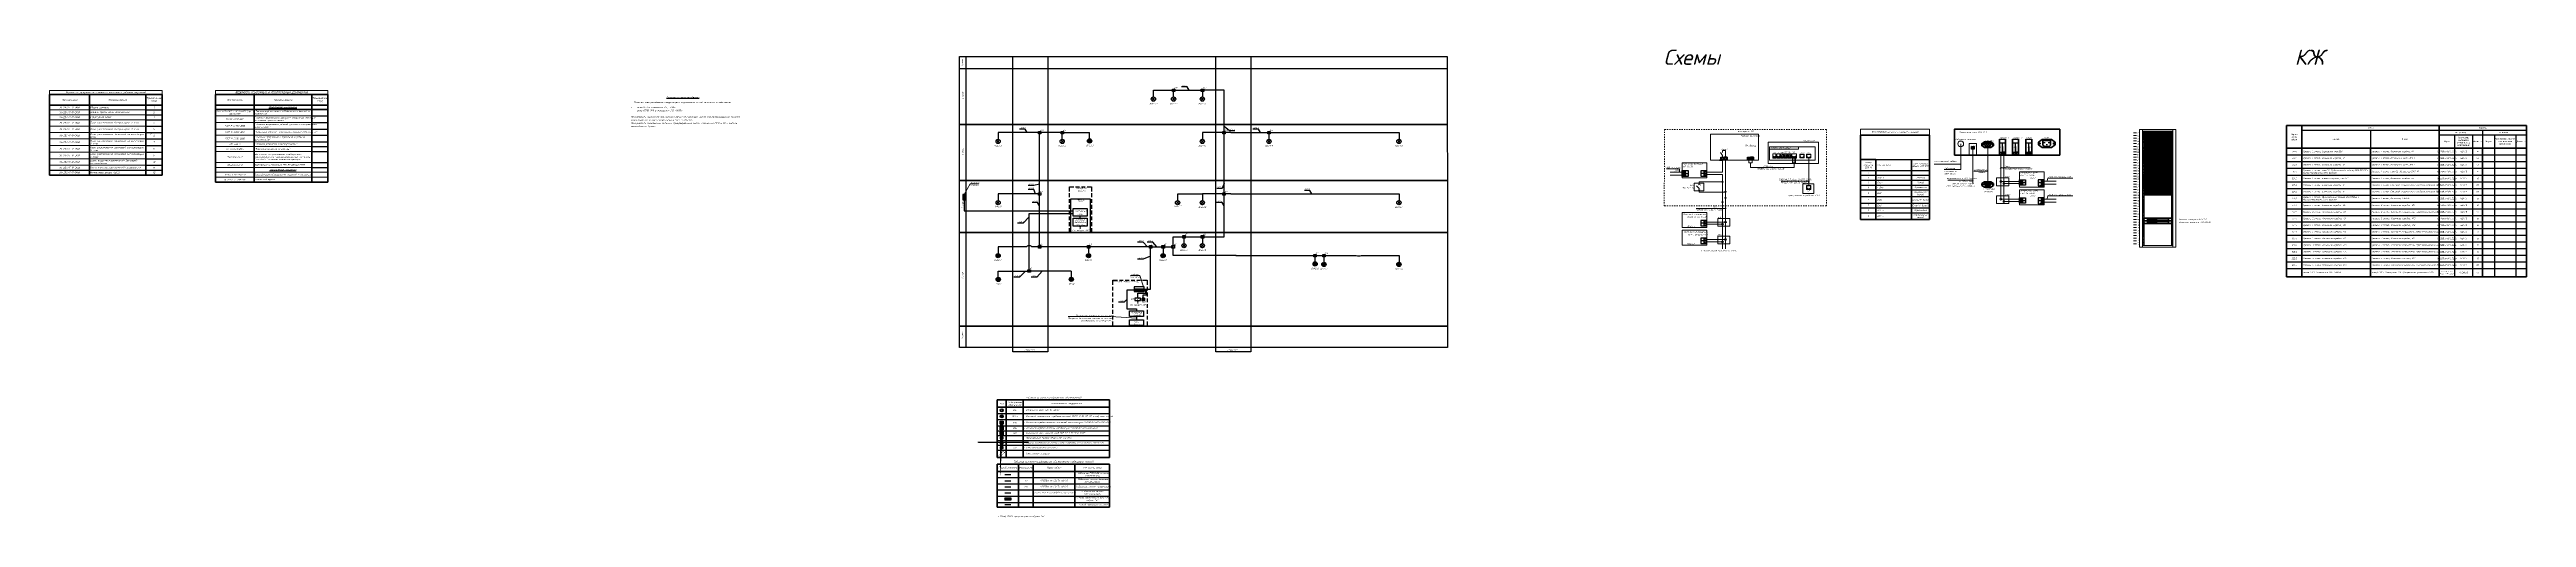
# Model space of a CAD drawing. Extents: x 69141456 to 70100388, y -33501327 to -33101377.
# Drawn here: x 69141456 to 69548826, y -33501327 to -33424429 of the extents above; entities that cross this region are included whole.
import ezdxf
from ezdxf import colors
from ezdxf.entities.mleader import LeaderData, LeaderLine
from ezdxf.enums import TextEntityAlignment as Align
from ezdxf.math import Vec2, Vec3

# ---------------------------------------------------------------- set-up
doc = ezdxf.new("R2010")
doc.units = 0
doc.header["$LTSCALE"] = 100
doc.set_wipeout_variables(frame=1)
doc.layers.get('Defpoints').update_dxf_attribs({"color": 42})
for name, color, linetype, lineweight in [('1.АПС_текст', 7, 'Continuous', 15), ('gss_.общий', 7, 'Continuous', 20), ('Оборудование', 1, 'Continuous', 30), ('СКС', 1, 'Continuous', 30), ('СКУД', 190, 'Continuous', 35), ('СС_ЗВ_Кабель', 1, 'Continuous', 30), ('СС_ЗВ_Оборудование', 1, 'Continuous', 30), ('СС_СКК_Лоток', 170, 'Continuous', 25), ('СС_ЭЧС_Кабель', 180, 'Continuous', 30), ('СС_ЭЧС_Оборудование', 180, 'Continuous', 30)]:
    doc.layers.add(name, color=color, linetype=linetype, lineweight=lineweight)
for name, color, linetype in [('ODG.T.text', 7, 'Continuous'), ('PDF _0', 7, 'Continuous'), ('PDF _KIP_TEKST', 7, 'Continuous'), ('PDF _KIP_стойка', 7, 'Continuous'), ('PDF _ODG - Текст', 7, 'Continuous'), ('PDF _RC-Линии_связи-Интерфейсные_EthernetPoE', 7, 'Continuous'), ('PDF _АСУД.Схема', 7, 'Continuous'), ('PDF _Оборудование', 1, 'Continuous'), ('PDF _СКС', 1, 'Continuous'), ('PDF _СКС схема', 7, 'Continuous'), ('PDF _СКУД.Текст', 7, 'Continuous'), ('PDF _СОУЭ.Кабель. Управление', 4, 'Continuous'), ('PDF _СС. Текст', 7, 'Continuous'), ('PDF _СС_ЗВ_Кабель', 1, 'Continuous'), ('PDF _СС_ЗВ_Оборудование', 1, 'Continuous'), ('PDF _СС_Схема', 7, 'Continuous'), ('PDF _СС_ЭЧС_Оборудование', 1, 'Continuous'), ('PDF _Схема', 7, 'Continuous'), ('PDF _Схемы подключ', 7, 'Continuous'), ('PDF _Текст', 7, 'Continuous'), ('СС. Текст', 7, 'Continuous')]:
    doc.layers.add(name, color=color, linetype=linetype)
doc.layers.add('PDF _СКУД', color=190, linetype='Continuous', true_color=0x7f00ff)
doc.layers.add('PDF _СС_ЭЧС_Кабель', color=180, linetype='Continuous', true_color=0x3f00ff)
doc.styles.add('ISOCPEUR', font='isocpeui.ttf', dxfattribs={"height": 250})
doc.linetypes.add('Kabl_in_Tube', pattern='A,10,[133,ltypeshp.shx,S=1,R=0,X=0,Y=0],10', length=20)

# ---------------------------------------------------------------- blocks, each defined once
blk = doc.blocks.new('*T72')
at = {"layer": 'Defpoints', "color": 8, "linetype": 'ByBlock', "lineweight": 0, "transparency": 16777216}
for p, q in [((0, 0), (18500, 0)), ((0, 0), (0, -700)), ((18500, 0), (18500, -700))]:
    blk.add_line(p, q, dxfattribs=at)
at = {"layer": 'gss_.общий', "color": 0, "linetype": 'ByBlock', "lineweight": 50, "transparency": 16777216}
for p, q in [((0, -700), (6559, -700)), ((0, -700), (0, -13918)), ((0, -2420), (18500, -2420)), ((6559, -700), (6559, -13918)), ((15828, -700), (15828, -9069)), ((18500, -700), (18500, -13918)), ((15828, -10152), (15828, -13918)), ((0, -13918), (18500, -13918))]:
    blk.add_line(p, q, dxfattribs=at)
at = {"layer": 'gss_.общий', "linetype": 'ByBlock', "lineweight": 20, "transparency": 16777216}
for p, q in [((0, -3220), (15828, -3220)), ((0, -4020), (15828, -4020)), ((0, -4820), (15828, -4820)), ((0, -5862), (15828, -5862)), ((0, -6903), (15828, -6903)), ((0, -7986), (15828, -7986)), ((0, -9069), (15828, -9069)), ((0, -10152), (15828, -10152)), ((0, -11235), (15828, -11235)), ((0, -12318), (15828, -12318))]:
    blk.add_line(p, q, dxfattribs=at)
at = {"layer": 'gss_.общий', "color": 0, "linetype": 'ByBlock', "lineweight": 60, "transparency": 16777216}
for p, q in [((6559, -700), (18500, -700)), ((15828, -9069), (15828, -10152))]:
    blk.add_line(p, q, dxfattribs=at)
at = {"layer": 'gss_.общий', "color": 0, "linetype": 'ByBlock', "lineweight": -2, "transparency": 16777216}
for p, q in [((15828, -3220), (18500, -3220)), ((15828, -4020), (18500, -4020)), ((15828, -4820), (18500, -4820)), ((15828, -5862), (18500, -5862)), ((15828, -6903), (18500, -6903)), ((15828, -7986), (18500, -7986)), ((15828, -9069), (18500, -9069)), ((15828, -10152), (18500, -10152)), ((15828, -11235), (18500, -11235)), ((0, -13118), (18500, -13118)), ((15828, -12318), (18500, -12318))]:
    blk.add_line(p, q, dxfattribs=at)
at = {"layer": 'gss_.общий', "color": 0, "lineweight": 20, "transparency": 16777216, "char_height": 300, "style": 'ISOCPEUR'}
for s, insert, width, attachment_point in [('16-25//Г-Р-ЭЧФ', (3280, -2820), 6359.43, 5), ('16-25//Г-Р-ЭЧФ', (3280, -3620), 6359.43, 5), ('Обозначение', (3280, -1560), 6259.43, 5), ('{\\C256;Ведомость документов основного комплекта рабочих чертежей }', (9250, -350), 18200, 5), ('{\\fISOCPEUR|b0|i1|c204|p34;\\H0.91667x;Условно графическое обозначение}', (6659, -3620), 9069, 4), ('{\\fISOCPEUR|b0|i1|c204|p34;Общие данные}', (6659, -2820), 9069, 4), ('Наименование', (11194, -1560), 8969, 5), ('Примечание\\P(стр.)', (17164, -1560), 2371.57, 5), ('{\\C256;2}', (17164, -3620), 2371.57, 5), ('{\\C256;1}', (17164, -2820), 2371.57, 5), ('16-25//Г-Р-ЭЧФ', (3280, -4420), 6359.43, 5), ('16-25//Г-Р-ЭЧФ', (3280, -5341), 6359.43, 5), ('16-25//Г-Р-ЭЧФ', (3280, -6383), 6359.43, 5), ('16-25//Г-Р-ЭЧФ', (3280, -7445), 6359.43, 5), ('{\\H0.91667x;План расположения звонковой сигнализации.     1 этаж}', (6659, -7445), 9069, 4), ('{\\fISOCPEUR|b0|i1|c204|p34;\\H0.91667x;Структурная схема}', (6659, -4420), 9069, 4), ('{\\H0.91667x;План расположения Часофикации. 1 этаж}', (6659, -5341), 9069, 4), ('{\\H0.91667x;План расположения Часофикации. 2 этаж}', (6659, -6383), 9069, 4), ('{\\C256;3}', (17164, -4420), 2371.57, 5), ('5', (17164, -6383), 2371.57, 5), ('4', (17164, -5341), 2371.57, 5), ('6', (17164, -7445), 2371.57, 5), ('16-25//Г-Р-ЭЧФ', (3280, -8528), 6359.43, 5), ('16-25//Г-Р-ЭЧФ', (3280, -9611), 6359.43, 5), ('16-25//Г-Р-ЭЧФ', (3280, -10694), 6359.43, 5), ('16-25//Г-Р-ЭЧФ', (3280, -11776), 6359.43, 5), ('{\\H0.91667x;План расположения звонковой сигнализации.     2 этаж}', (6659, -8528), 9069, 4), ('{\\H0.91667x;План расположения звонковой сигнализации.     3 этаж}', (6659, -9611), 9069, 4), ('{\\fISOCPEUR|b0|i1|c204|p34;\\H0.91667x;\\C256;Схема внешних подключений звонковой сигнализации}', (6659, -11776), 9069, 4), ('{\\H0.91667x;План расположения звонковой сигнализации.     4 этаж}', (6659, -10694), 9069, 4), ('{\\C256;10}', (17164, -11776), 2371.57, 5), ('8', (17164, -9611), 2371.57, 5), ('9', (17164, -10694), 2371.57, 5), ('7', (17164, -8528), 2371.57, 5), ('16-25//Г-Р-ЭЧФ', (3280, -12718), 6359.43, 5), ('16-25//Г-Р-ЭЧФ', (3280, -13518), 6359.43, 5), ('{\\fISOCPEUR|b0|i1|c204|p34;\\H0.91667x;Схема внешних подключений часофикации}', (6659, -12718), 9069, 4), ('{\\H0.91667x;Компоновка шкафа ТШ2.2}', (6659, -13518), 9069, 4), ('12', (17164, -13518), 2371.57, 5), ('11', (17164, -12718), 2371.57, 5)]:
    blk.add_mtext(s, dxfattribs=dict(at, insert=insert, width=width, attachment_point=attachment_point))
blk = doc.blocks.new('*T73')
at = {"layer": 'Defpoints', "color": 8, "linetype": 'ByBlock', "lineweight": 0, "transparency": 16777216}
for p, q in [((0, 0), (18500, 0)), ((0, 0), (0, -700)), ((18500, 0), (18500, -700))]:
    blk.add_line(p, q, dxfattribs=at)
at = {"layer": 'gss_.общий', "color": 0, "linetype": 'ByBlock', "lineweight": 50, "transparency": 16777216}
for p, q in [((0, -700), (6356, -700)), ((0, -700), (0, -15068)), ((0, -2420), (18500, -2420)), ((0, -3120), (18500, -3120)), ((6356, -3120), (6356, -15068)), ((15835, -3120), (15835, -15068)), ((18500, -700), (18500, -15068)), ((0, -15068), (18500, -15068))]:
    blk.add_line(p, q, dxfattribs=at)
at = {"layer": 'gss_.общий', "color": 0, "linetype": 'ByBlock', "lineweight": 60, "transparency": 16777216}
blk.add_line((6356, -700), (18500, -700), dxfattribs=at)
at = {"layer": 'gss_.общий', "color": 0, "linetype": 'ByBlock', "lineweight": 40, "transparency": 16777216}
for p, q in [((6356, -700), (6356, -3120)), ((15835, -700), (15835, -3120))]:
    blk.add_line(p, q, dxfattribs=at)
at = {"layer": 'gss_.общий', "linetype": 'ByBlock', "lineweight": 20, "transparency": 16777216}
for p, q in [((0, -4202), (15835, -4202)), ((0, -5283), (15835, -5283)), ((0, -6365), (15835, -6365)), ((0, -7371), (15835, -7371)), ((0, -8452), (15835, -8452)), ((0, -9252), (15835, -9252)), ((0, -10052), (15835, -10052)), ((0, -11868), (15835, -11868)), ((0, -12668), (15835, -12668)), ((0, -14268), (15835, -14268))]:
    blk.add_line(p, q, dxfattribs=at)
at = {"layer": 'gss_.общий', "color": 0, "linetype": 'ByBlock', "lineweight": -2, "transparency": 16777216}
for p, q in [((15835, -4202), (18500, -4202)), ((15835, -5283), (18500, -5283)), ((15835, -6365), (18500, -6365)), ((15835, -7371), (18500, -7371)), ((15835, -8452), (18500, -8452)), ((15835, -9252), (18500, -9252)), ((15835, -10052), (18500, -10052)), ((15835, -11868), (18500, -11868)), ((15835, -12668), (18500, -12668))]:
    blk.add_line(p, q, dxfattribs=at)
at = {"layer": 'gss_.общий', "color": 0, "linetype": 'ByBlock', "lineweight": 20, "transparency": 16777216}
for p, q in [((0, -13468), (18500, -13468)), ((15835, -14268), (18500, -14268))]:
    blk.add_line(p, q, dxfattribs=at)
at = {"layer": 'gss_.общий', "lineweight": 20, "transparency": 16777216, "char_height": 250, "style": 'ISOCPEUR'}
for s, insert, width, attachment_point in [('ФЗ от 30.12.2009 г. N 384-ФЗ (ред. от 02.07.2013)', (3178, -3661), 6155.88, 5), ('"Технический регламент о безопасности зданий и сооружений" ', (6456, -3661), 9279.05, 4), ('ГОСТ Р 21.703-2020', (3178, -5824), 6155.88, 5), ('ГОСТ Р 31565-2012', (3178, -6868), 6155.88, 5), ('ГОСТ Р 21.101-2020', (3178, -7911), 6155.88, 5), ('СП 134.13330.2022', (3178, -4743), 6155.88, 5), ('"Основные требования к проектной и рабочей документации"', (6456, -7911), 9279.05, 4), ('"Правила выполнения рабочей документации проводных средств связи"', (6456, -5824), 9279.05, 4), ('"Системы электросвязи зданий и сооружений. Основные положения проектирования"', (6456, -4743), 9279.05, 4), ('"Кабельные изделия. Требования пожарной безопасности"', (6456, -6868), 9279.05, 4), ('СП 76.13330.2016', (3178, -9652), 6155.88, 5), ('Приложение 2', (3178, -12268), 6155.88, 5), ('Приложение 1', (3178, -10960), 6155.88, 5), ('ПУЭ изд. 7', (3178, -8852), 6155.88, 5), ('Инструкция по применению огнезащитного противопожарного терморасширяющегося герметика "Огнеза-ГТ" в составе кабельных проходок', (6456, -10960), 9279.05, 4), ('Сертификат соответствия №C-RU.АЮ64.В.01099', (6456, -12268), 9279.05, 4), ('"Правила устройства электроустановок"', (6456, -8852), 9279.05, 4), ('"Электротехнические устройства"', (6456, -9652), 9279.05, 4), ('16-25//Г-Р-ЭЧФ-КЖ', (3178, -14668), 6155.88, 5), ('16-25//Г-Р-ЭЧФ-СО ', (3178, -13868), 6155.88, 5), ('Спецификация оборудования, изделий и материалов', (6456, -13868), 9279.05, 4)]:
    blk.add_mtext(s, dxfattribs=dict(at, insert=insert, width=width, attachment_point=attachment_point))
at = {"layer": 'gss_.общий', "color": 0, "lineweight": 20, "transparency": 16777216, "style": 'ISOCPEUR'}
for s, insert, char_height, width, attachment_point in [('Обозначение', (3178, -1560), 300, 6055.88, 5), ('{\\C256;ВЕДОМОСТЬ ССЫЛОЧНЫХ И ПРИЛАГАЕМЫХ ДОКУМЕНТОВ}', (9250, -350), 300, 18200, 5), ('{\\L\\C256;Ссылочные документы}', (11095, -2770), 300, 9179.05, 5), ('Наименование', (11095, -1560), 300, 9179.05, 5), ('Примечание\\P(стр.)', (17167, -1560), 300, 2365.06, 5), ('{\\C256;Кабельный журнал}', (6506, -14668), 250, 9179.05, 4), ('{\\L\\C256;Прилагаемые документы}', (11095, -13068), 250, 9179.05, 5)]:
    blk.add_mtext(s, dxfattribs=dict(at, insert=insert, char_height=char_height, width=width, attachment_point=attachment_point))
blk = doc.blocks.new('*T82')
at = {"color": 0, "lineweight": 50, "transparency": 16777216}
for p, q in [((0, 0), (18500, 0)), ((0, 0), (0, -9449)), ((18500, 0), (18500, -9449)), ((0, -1200), (18500, -1200)), ((0, -9449), (18500, -9449))]:
    blk.add_line(p, q, dxfattribs=at)
at = {"color": 0, "linetype": 'ByBlock', "lineweight": 50, "transparency": 16777216}
for p, q in [((1500, 0), (1500, -9449)), ((4300, 0), (4300, -9449))]:
    blk.add_line(p, q, dxfattribs=at)
at = {"color": 0, "lineweight": -2, "transparency": 16777216}
blk.add_line((0, -2200), (1500, -2200), dxfattribs=at)
at = {"linetype": 'ByBlock', "transparency": 16777216}
for p, q in [((0, -3200), (18500, -3200)), ((1500, -2200), (18500, -2200)), ((0, -4249), (18500, -4249)), ((0, -5049), (18500, -5049)), ((0, -5849), (1500, -5849)), ((0, -6649), (1500, -6649)), ((0, -7449), (18500, -7449)), ((0, -8249), (18500, -8249))]:
    blk.add_line(p, q, dxfattribs=at)
at = {"color": 0, "linetype": 'ByBlock', "lineweight": -2, "transparency": 16777216}
for p, q in [((1500, -5849), (18500, -5849)), ((1500, -6649), (18500, -6649))]:
    blk.add_line(p, q, dxfattribs=at)
at = {"transparency": 16777216, "char_height": 250, "style": 'ISOCPEUR'}
for s, insert, width, attachment_point in [('УГО', (750, -600), 1300, 5), ('Позиционное^Jобозначение', (2900, -600), 2600, 5), ('BIALn', (2900, -2700), 2600, 5), ('ВЧn', (2900, -1700), 2600, 5), ('- Вторичные часы СВР-05-4В100', (4400, -1700), 14000, 4), ('- Световой оповещатель стробоскопический МАРС 12-24-СП-М1, строб, цвет синий', (4400, -2700), 14000, 4), ('- Клеммная коробка системы звонковой сигнализации UKO10-075-075-020-K01-E', (4400, -3724), 14000, 4), ('Наименование оборудования', (11400, -600), 14000, 5), ('БПn', (2900, -7849), 2600, 5), ('- Клеммная коробка системы часофикации UKO10-075-075-020-K01-E', (4400, -4649), 14000, 4), ('- Музыкальный таймер М11Д-C-уск-оск-MP3', (4400, -6249), 14000, 4), ('- Блок питания 24В АТ-24/30', (4400, -7849), 14000, 4), ('- Межэтажные проходки', (4400, -8849), 14000, 4)]:
    blk.add_mtext(s, dxfattribs=dict(at, insert=insert, width=width, attachment_point=attachment_point))
at = {"color": 0, "transparency": 16777216, "char_height": 250, "style": 'ISOCPEUR'}
for s, insert, width, attachment_point in [('{\\C256;КЗn}', (2900, -3724), 2600, 5), ('{\\C256;SBn}', (2900, -5449), 2600, 5), ('{\\C256;КЗn}', (2900, -4649), 2600, 5), ('{\\C256;- Кнопочный пост, черный гриб ПКЕ 112-1-У3-IP40-КЭАЗ\\fMuseo Sans Cyrl 300|b0|i1|c204|p2;\\H0.91667x; }', (4400, -5449), 14000, 4), ('{\\C256;- Модуль приемника сигналов точного времени GPS/ГЛОНАСС СВР-07.011}', (4400, -7049), 14000, 4)]:
    blk.add_mtext(s, dxfattribs=dict(at, insert=insert, width=width, attachment_point=attachment_point))
blk = doc.blocks.new('Часы 1')
at = {"color": 180}
blk.add_wipeout([(-226, 107), (-149, 200), (-43, 246), (92, 233), (172, 181), (239, 73), (241, -66), (185, -168), (97, -230), (0, -250), (-121, -219), (-208, -138), (-250, -15), (-243, 58)], dxfattribs=at)
at = {"color": 180, "linetype": 'Continuous', "lineweight": 0}
for p, q in [((0, 250), (0, 0)), ((0, 0), (215, -128))]:
    blk.add_line(p, q, dxfattribs=at)
at = {"color": 180, "linetype": 'Continuous', "lineweight": 30}
blk.add_circle((0, 0), 250, dxfattribs=at)
at = {"color": 180, "lineweight": 0, "ltscale": 100}
blk.add_circle((0, 0), 204, dxfattribs=at)
blk = doc.blocks.new('Страбоскоп 1')
at = {"color": 1}
blk.add_wipeout([(-250, 0), (-231, 95), (-177, 177), (-72, 239), (40, 247), (142, 206), (217, 124), (250, 0), (230, -98), (177, -177), (119, -220), (31, -248), (-59, -243), (-126, -216), (-198, -152), (-236, -82)], dxfattribs=at)
at = {"layer": 'СКС', "color": 1, "ltscale": 30}
for points in [[(-177, 177), (177, -177)], [(-177, -177), (177, 177)]]:
    blk.add_lwpolyline(points, dxfattribs=at)
at = {"layer": 'СКС', "color": 1, "linetype": 'Continuous', "lineweight": 30}
blk.add_circle((0, 0), 250, dxfattribs=at)
blk = doc.blocks.new('КК1')
at = {"true_color": 0xffffff}
h = blk.add_hatch(color=7, dxfattribs=at)
h.dxf.hatch_style = 1
h.paths.add_polyline_path([(0, 500), (0, 0), (500, 0), (500, 500)])
at = {"color": 1, "lineweight": 30}
for p, q in [((0, 500), (500, 500)), ((0, 0), (0, 500)), ((500, 0), (0, 0)), ((500, 500), (500, 0))]:
    blk.add_line(p, q, dxfattribs=at)
blk = doc.blocks.new('КК2')
at = {"true_color": 0xffffff}
h = blk.add_hatch(color=7, dxfattribs=at)
h.dxf.hatch_style = 1
h.paths.add_polyline_path([(0, 500), (0, 0), (500, 0), (500, 500)])
at = {"color": 180, "lineweight": 30}
for p, q in [((0, 500), (500, 500)), ((0, 0), (0, 500)), ((500, 0), (0, 0)), ((500, 500), (500, 0))]:
    blk.add_line(p, q, dxfattribs=at)
blk = doc.blocks.new('Кнопка черный гриб')
at = {"layer": 'СКУД'}
h = blk.add_hatch(color=256, dxfattribs=at)
h.dxf.hatch_style = 1
edge = h.paths.add_edge_path()
edge.add_arc((250, 250), 112, 0, 360)
blk.add_lwpolyline([(0, 500), (500, 500), (500, 0), (0, 0)], close=True, dxfattribs=at)
blk.add_circle((250, 250), 112, dxfattribs=at)
blk = doc.blocks.new('Виктория 1')
at = {"layer": 'СС_ЗВ_Оборудование', "ltscale": 30}
h = blk.add_hatch(dxfattribs=at)
h.set_pattern_fill('ANGLE', color=256, scale=0.740441, angle=-90)
h.set_pattern_definition([(270, (-3780973128.1476, 6657555359.8346), (5.1719784470242, -1e-15), [3.761438870563, -1.410539576461]), (360, (-3780973128.1476, 6657555359.8346), (1e-15, 5.1719784470242), [3.761438870563, -1.410539576461])])
h.paths.add_polyline_path([(250, 0), (250, 119), (-250, 119), (-250, 0)])
blk.add_lwpolyline([(250, 0), (250, 238), (-250, 238), (-250, 0)], close=True, dxfattribs=at)
blk.add_lwpolyline([(-250, 119), (250, 119)], dxfattribs=at)
blk = doc.blocks.new('Глонас 1')
at = {"layer": 'СС_ЭЧС_Оборудование', "ltscale": 30, "true_color": 0xf8d731}
h = blk.add_hatch(dxfattribs=at)
h.set_pattern_fill('ANGLE', color=40, scale=1.171586, angle=90)
h.set_pattern_definition([(90, (5982566542.105, -10534131044.774), (-8.1835293222317, 5e-15), [5.951657688896, -2.231871633336]), (180, (5982566542.105, -10534131044.774), (-5e-15, -8.1835293222317), [5.951657688896, -2.231871633336])])
h.paths.add_polyline_path([(-250, 151), (-250, 0), (250, 0), (250, 151)])
at = {"layer": 'СС_ЗВ_Оборудование', "color": 18, "ltscale": 30, "true_color": 0x000000}
blk.add_lwpolyline([(250, 0), (-250, 0)], dxfattribs=at)
at = {"layer": 'СС_ЭЧС_Оборудование', "color": 18, "ltscale": 30, "true_color": 0x000000}
blk.add_lwpolyline([(-250, 151), (-250, -131), (250, -131), (250, 151)], close=True, dxfattribs=at)
blk = doc.blocks.new('Блок питания 24в 1')
at = {"true_color": 0xffffff}
h = blk.add_hatch(color=7, dxfattribs=at)
h.dxf.hatch_style = 1
h.paths.add_polyline_path([(0, 250), (0, 0), (500, 0), (500, 250)])
at = {"layer": 'Оборудование', "lineweight": 30, "ltscale": 100}
for p, q in [((500, 250), (0, 250)), ((0, 250), (0, 0)), ((0, 0), (500, 0)), ((500, 0), (500, 250))]:
    blk.add_line(p, q, dxfattribs=at)
at = {"layer": 'Оборудование', "lineweight": 30, "ltscale": 100, "style": 'ISOCPEUR', "oblique": 10, "width": 0.8}
blk.add_text('-24V+', height=112.5, dxfattribs=at).set_placement((250, 125), align=Align.MIDDLE_CENTER)
blk = doc.blocks.new('*U67')
blk.add_hatch(color=256).paths.add_polyline_path([(-0.7, -0.7, 1), (0.7, 0.7, 1)])
blk.add_lwpolyline([(-0.7, -0.7, 0, 1.5, 0), (-2.8, -2.8, 2, 2, 0)], format="xyseb")
at = {"const_width": 0.5}
blk.add_lwpolyline([(-8.5, -8.5), (-2.8, -2.8)], dxfattribs=at)
blk = doc.blocks.new('*U65')
blk.add_hatch(color=256).paths.add_polyline_path([(-0.7, -0.7, 1), (0.7, 0.7, 1)])
at = {"const_width": 0.5}
blk.add_lwpolyline([(0.5, 0.5), (6.4, 6.4)], dxfattribs=at)
blk.add_lwpolyline([(8.5, 8.5, 0, 1.5, 0), (6.4, 6.4, 2, 2, 0)], format="xyseb")
blk = doc.blocks.new('*T83')
at = {"color": 0, "linetype": 'ByBlock', "lineweight": 50, "transparency": 16777216}
for p, q in [((0, 0), (18500, 0)), ((0, 0), (0, -1200)), ((3500, 0), (3500, -7089)), ((5900, 0), (5900, -7089)), ((12800, 0), (12800, -7089)), ((18500, 0), (18500, -7089))]:
    blk.add_line(p, q, dxfattribs=at)
at = {"color": 0, "lineweight": 50, "transparency": 16777216}
for p, q in [((0, -1200), (18500, -1200)), ((0, -1200), (0, -7089)), ((0, -7089), (18500, -7089))]:
    blk.add_line(p, q, dxfattribs=at)
at = {"linetype": 'ByBlock', "transparency": 16777216}
for p, q in [((0, -2217), (18500, -2217)), ((0, -3235), (18500, -3235)), ((0, -4205), (3500, -4205)), ((5900, -4205), (18500, -4205)), ((5900, -5247), (12800, -5247)), ((5900, -6289), (12800, -6289))]:
    blk.add_line(p, q, dxfattribs=at)
at = {"color": 0, "lineweight": -2, "transparency": 16777216}
for p, q in [((0, -5247), (5900, -5247)), ((0, -6289), (5900, -6289)), ((12800, -5247), (18500, -5247)), ((12800, -6289), (18500, -6289))]:
    blk.add_line(p, q, dxfattribs=at)
at = {"color": 0, "linetype": 'ByBlock', "lineweight": -2, "transparency": 16777216}
blk.add_line((3500, -4205), (5900, -4205), dxfattribs=at)
at = {"transparency": 16777216, "char_height": 250, "attachment_point": 5, "style": 'ISOCPEUR'}
for s, insert, width in [('Граф.обозначение', (1750, -600), 3300), ('Обозначение', (4700, -600), 2200), ('КПСВВнг(А)-LSLTx 1х2x1,5', (9350, -2726), 6700), ('КПСВВнг(А)-LSLTx 1х2x1,5', (9350, -3720), 6700), ('Марка кабеля', (9350, -600), 6700), ('- Кабельные линии часофикации', (15650, -3720), 5500), ('- Кабель до ГЛОНАСС антенны (комплектный)', (15650, -1708), 5500), ('- Кабельные линии звонковой сигнализации', (15650, -2726), 5500), ('Тип линии связи', (15650, -600), 5500), ('U/UTP Cat5e PVCLSнг(А)-LSLTx 4х2х0,52', (9350, -4726), 6700), ('- Способ прокладки в лотке см. раздел СКС', (15650, -5768), 5500), ('- Способ прокладки в гофре', (15650, -6689), 5500), ('- Кабельные линии DAP-интерфейс', (15650, -4726), 5500)]:
    blk.add_mtext(s, dxfattribs=dict(at, insert=insert, width=width))
at = {"color": 0, "transparency": 16777216, "char_height": 250, "width": 2200, "attachment_point": 5, "style": 'ISOCPEUR'}
for s, insert in [('{\\C256;ЛЧn}', (4700, -3720)), ('{\\C256;ЗСn}', (4700, -2726))]:
    blk.add_mtext(s, dxfattribs=dict(at, insert=insert))
blk = doc.blocks.new('*T85')
at = {"color": 0, "lineweight": 50, "transparency": 16777216}
for p, q in [((0, -1000), (11339, -1000)), ((0, -1000), (0, -14843)), ((11339, -1000), (11339, -14843)), ((0, -5000), (2500, -5000)), ((2500, -5000), (2500, -14843)), ((8337, -5000), (8337, -14843)), ((0, -14843), (11339, -14843))]:
    blk.add_line(p, q, dxfattribs=at)
at = {"color": 0, "linetype": 'ByBlock', "lineweight": -2, "transparency": 16777216}
for p, q in [((0, -6800), (2500, -6800)), ((0, -7600), (2500, -7600)), ((2500, -5000), (11339, -5000)), ((0, -8400), (2500, -8400)), ((0, -9200), (2500, -9200)), ((0, -10000), (2500, -10000)), ((0, -12162), (2500, -12162)), ((0, -12962), (2500, -12962)), ((0, -13762), (2500, -13762))]:
    blk.add_line(p, q, dxfattribs=at)
at = {"color": 0, "lineweight": -2, "transparency": 16777216}
for p, q in [((2500, -6800), (11339, -6800)), ((2500, -7600), (11339, -7600)), ((0, -11081), (11339, -11081)), ((2500, -8400), (11339, -8400)), ((2500, -9200), (11339, -9200)), ((2500, -10000), (11339, -10000)), ((2500, -12162), (11339, -12162)), ((2500, -12962), (11339, -12962)), ((2500, -13762), (11339, -13762))]:
    blk.add_line(p, q, dxfattribs=at)
at = {"layer": 'Defpoints', "color": 8, "linetype": 'ByBlock', "lineweight": 0, "transparency": 16777216}
for p, q in [((0, 0), (11339, 0)), ((0, 0), (0, -1000)), ((11339, 0), (11339, -1000))]:
    blk.add_line(p, q, dxfattribs=at)
at = {"color": 0, "transparency": 16777216, "char_height": 250, "style": 'ISOCPEUR'}
for s, insert, width, attachment_point in [('{\\C256;GPS/ГЛОНАСС антенны с часовой станцией}', (5669, -500), 10938.99, 5), ('{\\C256;Номер контакта DB9-M}', (1250, -5900), 2100, 5), ('2', (1250, -8000), 2100, 5), ('1', (1250, -7200), 2100, 5), ('{\\C256;Data +}', (2700, -8000), 5436.91, 4), ('{\\C7;-}', (2700, -7200), 5436.91, 4), ('{\\C256;Тип сигнала}', (2700, -5900), 5436.91, 4), ('{\\C256;Цвет провода кабеля UTP(STP)}', (9838, -5900), 2602.08, 5), ('{\\C256;Зеленый}', (9838, -8000), 2602.08, 5), ('{\\C7;-}', (9838, -7200), 2602.08, 5), ('3', (1250, -8800), 2100, 5), ('5', (1250, -10541), 2100, 5), ('4', (1250, -9600), 2100, 5), ('6', (1250, -11622), 2100, 5), ('Data -', (2700, -11622), 5436.91, 4), ('GND', (2700, -10541), 5436.91, 4), ('{\\C256;Cmd +}', (2700, -8800), 5436.91, 4), ('+ 24V', (2700, -9600), 5436.91, 4), ('Зеленый/ белый', (9838, -11622), 2602.08, 5), ('Оранжевый/ белый', (9838, -10541), 2602.08, 5), ('Оранжевый', (9838, -9600), 2602.08, 5), ('{\\C256;Синий}', (9838, -8800), 2602.08, 5), ('8', (1250, -13362), 2100, 5), ('9', (1250, -14303), 2100, 5), ('7', (1250, -12562), 2100, 5), ('PPS +', (2700, -13362), 5436.91, 4), ('PPS -', (2700, -14303), 5436.91, 4), ('Cmd -', (2700, -12562), 5436.91, 4), ('Синий/ белый', (9838, -12562), 2602.08, 5), ('Коричневый/ белый', (9838, -14303), 2602.08, 5), ('Коричневый', (9838, -13362), 2602.08, 5)]:
    blk.add_mtext(s, dxfattribs=dict(at, insert=insert, width=width, attachment_point=attachment_point))
blk = doc.blocks.new('*T86')
at = {"color": 0, "lineweight": 50, "transparency": 16777216}
for p, q in [((0, 0), (39450, 0)), ((0, 0), (0, -24852)), ((2500, 0), (2500, -24852)), ((25100, 0), (25100, -24852)), ((39450, 0), (39450, -24852)), ((0, -3750), (39450, -3750)), ((13800, -3750), (13800, -24852)), ((32200, -3750), (32200, -24852)), ((0, -24852), (39450, -24852))]:
    blk.add_line(p, q, dxfattribs=at)
at = {"color": 0, "lineweight": -2, "transparency": 16777216}
for p, q in [((2500, -767), (13800, -767)), ((13800, -767), (13800, -3750)), ((25100, -767), (32200, -767)), ((25100, -1533), (27600, -1533)), ((27600, -1533), (27600, -24852)), ((30600, -1533), (30600, -24852)), ((32200, -767), (32200, -3750)), ((32200, -1533), (34200, -1533)), ((34200, -1533), (34200, -24852)), ((37700, -1533), (37700, -24852)), ((0, -4842), (39450, -4842)), ((0, -5934), (39450, -5934)), ((0, -7025), (39450, -7025)), ((0, -8167), (2500, -8167)), ((0, -9259), (39450, -9259)), ((0, -10350), (39450, -10350)), ((0, -11442), (39450, -11442)), ((25100, -8167), (39450, -8167)), ((0, -12584), (39450, -12584)), ((0, -13675), (39450, -13675)), ((0, -14767), (39450, -14767)), ((0, -15859), (39450, -15859)), ((0, -16950), (39450, -16950)), ((0, -18042), (39450, -18042)), ((0, -19134), (39450, -19134)), ((0, -20225), (39450, -20225)), ((0, -21317), (39450, -21317)), ((0, -22409), (39450, -22409)), ((0, -23500), (39450, -23500))]:
    blk.add_line(p, q, dxfattribs=at)
at = {"color": 0, "linetype": 'ByBlock', "lineweight": -2, "transparency": 16777216}
for p, q in [((13800, -767), (25100, -767)), ((27600, -1533), (32200, -1533)), ((32200, -767), (39450, -767)), ((34200, -1533), (39450, -1533)), ((2500, -8167), (25100, -8167))]:
    blk.add_line(p, q, dxfattribs=at)
at = {"color": 0, "lineweight": 20, "transparency": 16777216, "char_height": 250, "style": 'ISOCPEUR'}
for s, insert, width, attachment_point in [('{\\fArial|b0|i0|c204|p34;Марки\\fArial|b0|i0|c0|p34;-\\P\\fArial|b0|i0|c204|p34;ровка \\Pкабеля}', (1250, -1875), 2488, 5), ('{\\fArial|b0|i0|c204|p34;Начало }', (8150, -2259), 10500, 5), ('{\\fArial|b0|i0|c204|p34;\\C256;Трасса}', (13800, -383), 22588, 5), ('{\\fArial|b0|i0|c204|p34;Конец}', (19450, -2259), 11288, 5), ('{\\fArial|b0|i0|c204|p34;Марка}', (26350, -2642), 2488, 5), ('{\\fArial|b0|i0|c204|p34;по проекту}', (28650, -1150), 7088, 5), ('{\\fArial|b0|i0|c204|p34;Количество кабелей и сечение жил\\fArial|b0|i0|c0|p34;, \\fArial|b0|i0|c204|p34;напряжение}', (29100, -2642), 2988, 5), ('{\\fArial|b0|i0|c204|p34;Длина\\fArial|b0|i0|c0|p34;, \\fArial|b0|i0|c204|p34;м}', (31400, -2642), 1588, 5), ('{\\fArial|b0|i0|c204|p34;Кабель}', (32275, -383), 14338, 5), ('{\\fArial|b0|i0|c204|p34;Марка}', (33200, -2642), 1988, 5), ('{\\fArial|b0|i0|c204|p34;Количество кабелей и сечение жил\\fArial|b0|i0|c0|p34;, \\fArial|b0|i0|c204|p34;напряжение}', (35950, -2642), 3488, 5), ('{\\fArial|b0|i0|c204|p34;проложен}', (35825, -1150), 7238, 5), ('{\\fArial|b0|i0|c204|p34;Длина\\fArial|b0|i0|c0|p34;, \\fArial|b0|i0|c204|p34;м}', (38575, -2642), 1738, 5), ('{\\C256;ЛЧ1.3}', (1250, -6480), 2100, 5), ('{\\C256;ЛЧ1.2}', (1250, -5388), 2100, 5), ('{\\C256;ЛЧ1.1}', (1250, -4296), 2100, 5), ('{\\C256;ЗС1.1}', (1250, -7596), 2100, 5), ('Уровень 2 эт{\\C256;ажа, Серверная, пом.228}', (2700, -4296), 10900, 4), ('Уровень 1 эт{\\C256;ажа, Клеммная коробка, К1}', (2700, -5388), 10900, 4), ('Уровень 1 эт{\\C256;ажа, Клеммная коробка, К1}', (2700, -6480), 10900, 4), ('Уровень 1 этажа{\\C256;, пом.122. \\C7;Музыкальный таймер ВИКТОРИЯ с воспроизведением МР3 файлов }', (2700, -7596), 10900, 4), ('Уровень 1 эт{\\C256;ажа, Клеммная коробка, К1}', (14000, -4296), 10900, 4), ('Уровень 1 эт{\\C256;ажа, Вторичные часы, ВЧ1.1}', (14000, -5388), 10900, 4), ('Уровень 1 эт{\\C256;ажа, Вторичные часы, ВЧ1.2}', (14000, -6480), 10900, 4), ('Уровень 1 этажа{\\C256;, пом.122. Конвертер DAP-IP}', (14000, -7596), 10900, 4), ('КПСВВнг(А)-LSLTx ', (26350, -4296), 2100, 5), ('КПСВВнг(А)-LSLTx ', (26350, -5388), 2100, 5), ('КПСВВнг(А)-LSLTx ', (26350, -6480), 2100, 5), ('КПСВВнг(А)-LSLTx ', (26350, -7596), 2100, 5), ('1х2x1,5', (29100, -4296), 2600, 5), ('1х2x1,5', (29100, -5388), 2600, 5), ('1х2x1,5', (29100, -6480), 2600, 5), ('1х2x1,5', (29100, -7596), 2600, 5), ('55', (31400, -5388), 1200, 5), ('45', (31400, -6480), 1200, 5), ('15', (31400, -4296), 1200, 5), ('15', (31400, -7596), 1200, 5), ('{\\C256;ЗС1.4', (1250, -10896), 2100, 5), ('{\\C256;ЗС1.5', (1250, -12013), 2100, 5), ('{\\C256;ЗС1.3', (1250, -9805), 2100, 5), ('{\\C256;ЗС1.2}', (1250, -8713), 2100, 5), ('Уровень 1 эт{\\C256;ажа, Комната охраны, пом.122}', (2700, -8713), 10900, 4), ('Уровень 1 эт{\\C256;ажа, Клеммная коробка, К2}', (2700, -9805), 10900, 4), ('Уровень 1 эт{\\C256;ажа, Клеммная коробка, К2}', (2700, -10896), 10900, 4), ('Уровень 1 этажа{\\C256;, \\C7;Музыкальный таймер ВИКТОРИЯ с воспроизведением МР3 файлов }', (2700, -12013), 10900, 4), ('Уровень 1 эт{\\C256;ажа, Клеммная коробка, К2}', (14000, -8713), 10900, 4), ('Уровень 1 эт{\\C256;ажа, Световой оповещатель стробоскопический BIAL1.1}', (14000, -9805), 10900, 4), ('Уровень 1 эт{\\C256;ажа, Световой оповещатель стробоскопический BIAL1.8}', (14000, -10896), 10900, 4), ('Уровень 1 этажа{\\C256;, Конвертер DAP-IP}', (14000, -12013), 10900, 4), ('КПСВВнг(А)-LSLTx ', (26350, -8713), 2100, 5), ('КПСВВнг(А)-LSLTx ', (26350, -9805), 2100, 5), ('КПСВВнг(А)-LSLTx ', (26350, -10896), 2100, 5), ('КПСВВнг(А)-LSLTx ', (26350, -12013), 2100, 5), ('1х2x1,5', (29100, -8713), 2600, 5), ('1х2x1,5', (29100, -9805), 2600, 5), ('1х2x1,5', (29100, -10896), 2600, 5), ('1х2x1,5', (29100, -12013), 2600, 5), ('85', (31400, -9805), 1200, 5), ('85', (31400, -10896), 1200, 5), ('15', (31400, -8713), 1200, 5), ('10', (31400, -12013), 1200, 5), ('{\\C256;ЗС2.4', (1250, -16405), 2100, 5), ('{\\C256;ЗС2.3', (1250, -15313), 2100, 5), ('{\\C256;ЗС2.2}', (1250, -14221), 2100, 5), ('{\\C256;ЗС2.1}', (1250, -13130), 2100, 5), ('Уровень 1 эт{\\C256;ажа, Клеммная коробка, К4}', (2700, -13130), 10900, 4), ('Уровень 2 эт{\\C256;ажа, Клеммная коробка, К11}', (2700, -14221), 10900, 4), ('Уровень 2 эт{\\C256;ажа, Клеммная коробка, К11}', (2700, -15313), 10900, 4), ('Уровень 1 эт{\\C256;ажа, Клеммная коробка, К8}', (2700, -16405), 10900, 4), ('Уровень 2 эт{\\C256;ажа, Клеммная коробка, К11}', (14000, -13130), 10900, 4), ('Уровень 2 эт{\\C256;ажа, Световой оповещатель стробоскопический BIAL2.2}', (14000, -14221), 10900, 4), ('Уровень 3 эт{\\C256;ажа, Клеммная коробка, К13}', (14000, -15313), 10900, 4), ('Уровень 2 эт{\\C256;ажа, Клеммная коробка, К12}', (14000, -16405), 10900, 4), ('КПСВВнг(А)-LSLTx ', (26350, -13130), 2100, 5), ('КПСВВнг(А)-LSLTx ', (26350, -14221), 2100, 5), ('КПСВВнг(А)-LSLTx ', (26350, -15313), 2100, 5), ('КПСВВнг(А)-LSLTx ', (26350, -16405), 2100, 5), ('1х2x1,5', (29100, -13130), 2600, 5), ('1х2x1,5', (29100, -14221), 2600, 5), ('1х2x1,5', (29100, -15313), 2600, 5), ('1х2x1,5', (29100, -16405), 2600, 5), ('75', (31400, -14221), 1200, 5), ('10', (31400, -13130), 1200, 5), ('10', (31400, -15313), 1200, 5), ('10', (31400, -16405), 1200, 5), ('{\\C256;ЗС2.5}', (1250, -17496), 2100, 5), ('{\\C256;ЗС2.6}', (1250, -18588), 2100, 5), ('{\\C256;ЗС3.1}', (1250, -19680), 2100, 5), ('Уровень 2 эт{\\C256;ажа, Клеммная коробка, К12}', (2700, -17496), 10900, 4), ('Уровень 2 эт{\\C256;ажа, Клеммная коробка, К12}', (2700, -18588), 10900, 4), ('Уровень 3 эт{\\C256;ажа, Клеммная коробка, К13}', (2700, -19680), 10900, 4), ('Уровень 2 эт{\\C256;ажа, Световой оповещатель стробоскопический BIAL2.4}', (14000, -17496), 10900, 4), ('Уровень 3 эт{\\C256;ажа, Клеммная коробка, К15}', (14000, -18588), 10900, 4), ('Уровень 3 эт{\\C256;ажа, Световой оповещатель стробоскопический BIAL3.3}', (14000, -19680), 10900, 4), ('КПСВВнг(А)-LSLTx ', (26350, -17496), 2100, 5), ('КПСВВнг(А)-LSLTx ', (26350, -18588), 2100, 5), ('КПСВВнг(А)-LSLTx ', (26350, -19680), 2100, 5), ('1х2x1,5', (29100, -17496), 2600, 5), ('1х2x1,5', (29100, -18588), 2600, 5), ('1х2x1,5', (29100, -19680), 2600, 5), ('75', (31400, -17496), 1200, 5), ('70', (31400, -19680), 1200, 5), ('10', (31400, -18588), 1200, 5), ('{\\C256;ЗС3.3}', (1250, -21863), 2100, 5), ('{\\C256;ЗС3.2}', (1250, -20771), 2100, 5), ('ЭС4.1', (1250, -22955), 2100, 5), ('Уровень 3 эт{\\C256;ажа, Клеммная коробка, К15}', (2700, -20771), 10900, 4), ('Уровень 3 эт{\\C256;ажа, Клеммная коробка, К15}', (2700, -21863), 10900, 4), ('Уровень 4 эт{\\C256;ажа, Клеммная коробка, К17}', (2700, -22955), 10900, 4), ('{\\C256;Шкаф СОУЭ. Помещение 104. DAP-IP}', (2700, -24176), 10900, 4), ('Уровень 3 эт{\\C256;ажа, Световой оповещатель стробоскопический BIAL3.6}', (14000, -20771), 10900, 4), ('Уровень 4 эт{\\C256;ажа, Клеммная коробка, К17}', (14000, -21863), 10900, 4), ('Уровень 4 эт{\\C256;ажа, Световой оповещатель стробоскопический BIAL4.3}', (14000, -22955), 10900, 4), ('{\\C256;Шкаф СОУЭ. Помещение 104. Центральное устройство СОУЭ}', (14000, -24176), 10900, 4), ('КПСВВнг(А)-LSLTx ', (26350, -20771), 2100, 5), ('КПСВВнг(А)-LSLTx ', (26350, -21863), 2100, 5), ('КПСВВнг(А)-LSLTx ', (26350, -22955), 2100, 5), ('{\\H0.83333x;\\C256;U/UTP Cat5e\\PPVCLSнг(А)-LSLTx}', (26350, -24176), 2100, 5), ('4х2х0,52', (29100, -24176), 2600, 5), ('1х2x1,5', (29100, -20771), 2600, 5), ('1х2x1,5', (29100, -21863), 2600, 5), ('1х2x1,5', (29100, -22955), 2600, 5), ('85', (31400, -22955), 1200, 5), ('40', (31400, -24176), 1200, 5), ('70', (31400, -20771), 1200, 5), ('10', (31400, -21863), 1200, 5)]:
    blk.add_mtext(s, dxfattribs=dict(at, insert=insert, width=width, attachment_point=attachment_point))

msp = doc.modelspace()

# ---------------------------------------------------------------- linework, layer by layer
for points in [[(69298563.6, -33498098.8), (69298563.6, -33498263.8), (69298513.6, -33498298.8), (69298563.6, -33498298.8), (69298613.6, -33498298.8), (69298563.6, -33498333.8), (69298563.6, -33498498.8)], [(69299541.1, -33498098.8), (69299541.1, -33498263.8), (69299491.1, -33498298.8), (69299541.1, -33498298.8), (69299591.1, -33498298.8), (69299541.1, -33498333.8), (69299541.1, -33498498.8)]]:
    msp.add_lwpolyline(points)
at = {"layer": 'PDF _0', "lineweight": 0}
for points in [[(69431857.2, -33442624.4), (69424356.1, -33442624.4), (69424356.1, -33440425.3), (69431857.2, -33440425.3)], [(69424891.6, -33442298.4), (69425391.1, -33442298.4), (69425391.1, -33441549.2), (69424891.6, -33441549.2)], [(69424940.2, -33442249.7), (69425090.5, -33442249.7), (69425090.5, -33441997.9), (69424940.2, -33441997.9)], [(69425190, -33442249.7), (69425340.3, -33442249.7), (69425340.3, -33441997.9), (69425190, -33441997.9)], [(69425513.8, -33442298.4), (69426013.3, -33442298.4), (69426013.3, -33441549.2), (69425513.8, -33441549.2)], [(69425562.5, -33442249.7), (69425712.8, -33442249.7), (69425712.8, -33441997.9), (69425562.5, -33441997.9)], [(69425812.3, -33442249.7), (69425962.5, -33442249.7), (69425962.5, -33441997.9), (69425812.3, -33441997.9)], [(69426148.8, -33442298.4), (69426648.3, -33442298.4), (69426648.3, -33441549.2), (69426148.8, -33441549.2)], [(69426199.6, -33442249.7), (69426347.7, -33442249.7), (69426347.7, -33441997.9), (69426199.6, -33441997.9)], [(69426449.3, -33442249.7), (69426599.6, -33442249.7), (69426599.6, -33441997.9), (69426449.3, -33441997.9)], [(69426766.8, -33442298.4), (69427266.3, -33442298.4), (69427266.3, -33441549.2), (69426766.8, -33441549.2)], [(69426817.6, -33442249.7), (69426965.8, -33442249.7), (69426965.8, -33441997.9), (69426817.6, -33441997.9)], [(69427067.4, -33442249.7), (69427217.7, -33442249.7), (69427217.7, -33441997.9), (69427067.4, -33441997.9)], [(69427391.2, -33442298.4), (69427890.7, -33442298.4), (69427890.7, -33441549.2), (69427391.2, -33441549.2)], [(69427439.9, -33442249.7), (69427590.2, -33442249.7), (69427590.2, -33441997.9), (69427439.9, -33441997.9)], [(69427689.6, -33442249.7), (69427839.9, -33442249.7), (69427839.9, -33441997.9), (69427689.6, -33441997.9)], [(69427994.4, -33441549.2), (69428745.8, -33441549.2), (69428745.8, -33442298.4), (69427994.4, -33442298.4)], [(69428045.2, -33442249.7), (69428195.5, -33442249.7), (69428195.5, -33441997.9), (69428045.2, -33441997.9)], [(69428295, -33442249.7), (69428445.3, -33442249.7), (69428445.3, -33441997.9), (69428295, -33441997.9)], [(69428544.7, -33442249.7), (69428695, -33442249.7), (69428695, -33441997.9), (69428544.7, -33441997.9)], [(69429302.5, -33442249.7), (69430053.8, -33442249.7), (69430053.8, -33441597.8), (69429302.5, -33441597.8)], [(69429503.5, -33442148.1), (69429503.5, -33442048.7), (69429353.3, -33442048.7), (69429353.3, -33441648.6), (69430003, -33441648.6), (69430003, -33442048.7), (69429852.8, -33442048.7), (69429852.8, -33442148.1)], [(69430403.1, -33442249.7), (69431152.3, -33442249.7), (69431152.3, -33441597.8), (69430403.1, -33441597.8)], [(69430602, -33442148.1), (69430602, -33442048.7), (69430453.9, -33442048.7), (69430453.9, -33441648.6), (69431103.7, -33441648.6), (69431103.7, -33442048.7), (69430953.4, -33442048.7), (69430953.4, -33442148.1)], [(69430401, -33447432.6), (69431150.2, -33447432.6), (69431150.2, -33446782.8), (69430401, -33446782.8)], [(69430602, -33447333.2), (69430602, -33447233.7), (69430451.8, -33447233.7), (69430451.8, -33446833.6), (69431101.5, -33446833.6), (69431101.5, -33447233.7), (69430951.3, -33447233.7), (69430951.3, -33447333.2)]]:
    msp.add_lwpolyline(points, close=True, dxfattribs=at)
for points in [[(69429105.6, -33440425.3), (69429105.6, -33440799.9), (69424356.1, -33440799.9)], [(69424891.6, -33442298.4), (69424940.2, -33442298.4)], [(69425016.4, -33442122.8), (69425016.4, -33442122.8)], [(69425266.2, -33442122.8), (69425266.2, -33442122.8)], [(69425513.8, -33442298.4), (69425562.5, -33442298.4)], [(69425638.7, -33442122.8), (69425638.7, -33442122.8)], [(69425888.5, -33442122.8), (69425888.5, -33442122.8)], [(69426148.8, -33442298.4), (69426199.6, -33442298.4)], [(69426508.6, -33441688.9), (69426273.7, -33441773.5)], [(69426273.7, -33441824.3), (69426273.7, -33441898.4)], [(69426273.7, -33442122.8), (69426273.7, -33442122.8)], [(69426523.4, -33441898.4), (69426523.4, -33441824.3)], [(69426523.4, -33442122.8), (69426523.4, -33442122.8)], [(69426766.8, -33442298.4), (69426817.6, -33442298.4)], [(69427126.6, -33441688.9), (69426891.7, -33441773.5)], [(69426891.7, -33441824.3), (69426891.7, -33441898.4)], [(69426891.7, -33442122.8), (69426891.7, -33442122.8)], [(69427141.5, -33441898.4), (69427141.5, -33441824.3)], [(69427141.5, -33442122.8), (69427141.5, -33442122.8)], [(69427391.2, -33442298.4), (69427439.9, -33442298.4)], [(69427751, -33441688.9), (69427516.1, -33441773.5)], [(69427516.1, -33441824.3), (69427516.1, -33441898.4)], [(69427516.1, -33442122.8), (69427516.1, -33442122.8)], [(69427765.8, -33441898.4), (69427765.8, -33441824.3)], [(69427765.8, -33442122.8), (69427765.8, -33442122.8)], [(69427994.4, -33442298.4), (69428045.2, -33442298.4)], [(69428119.3, -33442122.8), (69428119.3, -33442122.8)], [(69428369.1, -33442122.8), (69428369.1, -33442122.8)], [(69428620.9, -33442122.8), (69428620.9, -33442122.8)], [(69429679.2, -33441923.8), (69429679.2, -33441923.8)], [(69430777.7, -33441923.8), (69430777.7, -33441923.8)], [(69430775.6, -33447108.8), (69430775.6, -33447108.8)]]:
    msp.add_lwpolyline(points, dxfattribs=at)
at = {"layer": 'PDF _0', "lineweight": 30}
for points in [[(69457982.2, -33440790.6), (69457554.6, -33440790.6), (69457554.6, -33440384.1), (69457982.2, -33440384.1)], [(69457592.7, -33440454), (69457944.1, -33440454), (69457944.1, -33440623.3), (69457853.1, -33440623.3), (69457853.1, -33440712.2), (69457683.7, -33440712.2), (69457683.7, -33440623.3), (69457592.7, -33440623.3)]]:
    msp.add_lwpolyline(points, close=True, dxfattribs=at)
at = {"layer": 'PDF _0', "lineweight": 0}
for centre in [(69426274.7, -33441797.9), (69426524.5, -33441797.9), (69426892.8, -33441797.9), (69427142.5, -33441797.9), (69427517.1, -33441797.9), (69427766.9, -33441797.9)]:
    msp.add_circle(centre, 24.3, dxfattribs=at)
at = {"layer": 'PDF _KIP_TEKST', "lineweight": 40}
for points in [[(69485819.9, -33452114.7), (69490619.4, -33452114.7), (69490619.4, -33452559.1), (69485819.9, -33452559.1)], [(69485819.9, -33452559.1), (69490619.4, -33452559.1), (69490619.4, -33453003.5), (69485819.9, -33453003.5)]]:
    msp.add_lwpolyline(points, close=True, dxfattribs=at)
at = {"layer": 'PDF _KIP_TEKST', "lineweight": 30}
for points in [[(69485913, -33452224.7), (69485913, -33452224.7)], [(69485913, -33452446.9), (69485913, -33452446.9)], [(69485913, -33452669.1), (69485913, -33452669.1)], [(69485913, -33452891.3), (69485913, -33452891.3)], [(69485987, -33452250.1), (69485938.4, -33452250.1)], [(69485938.4, -33452472.3), (69485987, -33452472.3)], [(69485987, -33452694.5), (69485938.4, -33452694.5)], [(69485938.4, -33452916.7), (69485987, -33452916.7)], [(69486012.4, -33452224.7), (69486012.4, -33452224.7)], [(69486012.4, -33452446.9), (69486012.4, -33452446.9)], [(69486012.4, -33452669.1), (69486012.4, -33452669.1)], [(69486012.4, -33452891.3), (69486012.4, -33452891.3)], [(69490426.8, -33452224.7), (69490426.8, -33452224.7)], [(69490426.8, -33452446.9), (69490426.8, -33452446.9)], [(69490426.8, -33452669.1), (69490426.8, -33452669.1)], [(69490426.8, -33452891.3), (69490426.8, -33452891.3)], [(69490452.2, -33452250.1), (69490503, -33452250.1)], [(69490503, -33452472.3), (69490452.2, -33452472.3)], [(69490452.2, -33452694.5), (69490503, -33452694.5)], [(69490503, -33452916.7), (69490452.2, -33452916.7)], [(69490526.3, -33452224.7), (69490526.3, -33452224.7)], [(69490526.3, -33452446.9), (69490526.3, -33452446.9)], [(69490526.3, -33452669.1), (69490526.3, -33452669.1)], [(69490526.3, -33452891.3), (69490526.3, -33452891.3)]]:
    msp.add_lwpolyline(points, dxfattribs=at)
for points in [[(69485939.4, -33452248, -0.41420837), (69485915.1, -33452223.7, -0.41420837), (69485938.4, -33452199.3), (69485987, -33452199.3, -0.41420837), (69486012.4, -33452223.7, -0.41420837), (69485988.1, -33452248)], [(69485988.1, -33452470.2, 0.41420837), (69486012.4, -33452445.9, 0.41420837), (69485987, -33452421.5), (69485938.4, -33452421.5, 0.41420837), (69485915.1, -33452445.9, 0.41420837), (69485939.4, -33452470.2)], [(69485939.4, -33452692.4, -0.41420837), (69485915.1, -33452668.1, -0.41420837), (69485938.4, -33452643.7), (69485987, -33452643.7, -0.41420837), (69486012.4, -33452668.1, -0.41420837), (69485988.1, -33452692.4)], [(69485988.1, -33452914.6, 0.41420837), (69486012.4, -33452890.3, 0.41420837), (69485987, -33452865.9), (69485938.4, -33452865.9, 0.41420837), (69485915.1, -33452890.3, 0.41420837), (69485939.4, -33452914.6)], [(69490504.1, -33452248, 0.41420022), (69490528.4, -33452223.7, 0.41420022), (69490503, -33452199.3), (69490452.2, -33452199.3, 0.41420022), (69490428.9, -33452223.7, 0.41420022), (69490453.3, -33452248)], [(69490453.3, -33452470.2, -0.41420022), (69490428.9, -33452445.9, -0.41420022), (69490452.2, -33452421.5), (69490503, -33452421.5, -0.41420022), (69490528.4, -33452445.9, -0.41420022), (69490504.1, -33452470.2)], [(69490504.1, -33452692.4, 0.41420022), (69490528.4, -33452668.1, 0.41420022), (69490503, -33452643.7), (69490452.2, -33452643.7, 0.41420022), (69490428.9, -33452668.1, 0.41420022), (69490453.3, -33452692.4)], [(69490453.3, -33452914.6, -0.41420022), (69490428.9, -33452890.3, -0.41420022), (69490452.2, -33452865.9), (69490503, -33452865.9, -0.41420022), (69490528.4, -33452890.3, -0.41420022), (69490504.1, -33452914.6)]]:
    msp.add_lwpolyline(points, format="xyb", dxfattribs=at)
at = {"layer": 'PDF _KIP_стойка', "lineweight": 40}
for points in [[(69486505.5, -33452114.7), (69489935.9, -33452114.7), (69489935.9, -33452559.1), (69486505.5, -33452559.1)], [(69486505.5, -33452559.1), (69489935.9, -33452559.1), (69489935.9, -33453003.5), (69486505.5, -33453003.5)]]:
    msp.add_lwpolyline(points, close=True, dxfattribs=at)
at = {"layer": 'PDF _KIP_стойка', "lineweight": 30}
for points in [[(69486505.5, -33452364.4), (69486746.8, -33452364.4), (69486928.7, -33452224.7), (69489935.9, -33452224.7)], [(69489935.9, -33452324.2), (69488105.4, -33452324.2), (69487912.8, -33452472.3), (69487294.8, -33452472.3), (69487203.9, -33452398.2), (69486505.5, -33452398.2)], [(69486505.5, -33452808.8), (69486746.8, -33452808.8), (69486928.7, -33452669.1), (69489935.9, -33452669.1)], [(69489935.9, -33452768.6), (69488105.4, -33452768.6), (69487912.8, -33452916.7), (69487294.8, -33452916.7), (69487203.9, -33452842.6), (69486505.5, -33452842.6)]]:
    msp.add_lwpolyline(points, dxfattribs=at)
for points in [[(69487491.7, -33452415.2), (69487534, -33452415.2), (69487534, -33452438.4), (69487491.7, -33452438.4)], [(69487491.7, -33452859.6), (69487534, -33452859.6), (69487534, -33452882.9), (69487491.7, -33452882.9)], [(69487690.6, -33452415.2), (69487732.9, -33452415.2), (69487732.9, -33452438.4), (69487690.6, -33452438.4)], [(69487690.6, -33452859.6), (69487732.9, -33452859.6), (69487732.9, -33452882.9), (69487690.6, -33452882.9)]]:
    msp.add_lwpolyline(points, close=True, dxfattribs=at)
at = {"layer": 'PDF _ODG - Текст', "lineweight": 0}
for points in [[(69320236.4, -33468578), (69316014.9, -33468327.5), (69308974.9, -33468327.5)], [(69320221.5, -33468647.1), (69320251.3, -33468508.9)]]:
    msp.add_lwpolyline(points, dxfattribs=at)
at = {"layer": 'PDF _RC-Линии_связи-Интерфейсные_EthernetPoE', "lineweight": 0}
for points in [[(69407038.4, -33439923.6), (69407038.4, -33440124.7)], [(69407038.4, -33440323.7), (69407038.4, -33440524.7)], [(69407038.4, -33440723.7), (69407038.4, -33440924.8)], [(69407271.2, -33437559.4), (69407040.5, -33437559.4), (69407040.5, -33437724.5)], [(69407040.5, -33437925.6), (69407040.5, -33438124.6)], [(69407040.5, -33438325.6), (69407040.5, -33438524.6)], [(69407040.5, -33438725.7), (69407040.5, -33438924.6)], [(69407040.5, -33439123.6), (69407040.5, -33439324.7)], [(69407040.5, -33439523.6), (69407040.5, -33439724.7)], [(69407671.2, -33437559.4), (69407470.1, -33437559.4)], [(69408071.2, -33437559.4), (69407870.2, -33437559.4)], [(69408471.3, -33437559.4), (69408270.2, -33437559.4)], [(69408871.3, -33437559.4), (69408670.2, -33437559.4)], [(69409271.3, -33437559.4), (69409070.3, -33437559.4)], [(69409671.4, -33437559.4), (69409470.3, -33437559.4)], [(69410071.4, -33437559.4), (69409870.3, -33437559.4)], [(69410471.4, -33437559.4), (69410270.4, -33437559.4)], [(69410871.5, -33437559.4), (69410670.4, -33437559.4)], [(69411271.5, -33437559.4), (69411070.4, -33437559.4)], [(69411671.5, -33437559.4), (69411470.4, -33437559.4)], [(69412071.5, -33437559.4), (69411870.5, -33437559.4)], [(69412471.6, -33437559.4), (69412270.5, -33437559.4)], [(69412871.6, -33437559.4), (69412670.5, -33437559.4)], [(69413269.5, -33437559.4), (69413070.6, -33437559.4)], [(69413669.6, -33437559.4), (69413470.6, -33437559.4)], [(69414069.6, -33437559.4), (69413870.6, -33437559.4)], [(69414469.6, -33437559.4), (69414270.7, -33437559.4)], [(69414869.6, -33437559.4), (69414670.7, -33437559.4)], [(69415269.7, -33437559.4), (69415070.7, -33437559.4)], [(69415669.7, -33437559.4), (69415470.7, -33437559.4)], [(69416069.7, -33437559.4), (69415870.8, -33437559.4)], [(69416469.8, -33437559.4), (69416270.8, -33437559.4)], [(69416869.8, -33437559.4), (69416670.8, -33437559.4)], [(69417269.8, -33437559.4), (69417070.9, -33437559.4)], [(69417669.8, -33437559.4), (69417470.9, -33437559.4)], [(69418069.9, -33437559.4), (69417870.9, -33437559.4)], [(69418469.9, -33437559.4), (69418271, -33437559.4)], [(69418869.9, -33437559.4), (69418671, -33437559.4)], [(69419270, -33437559.4), (69419071, -33437559.4)], [(69419670, -33437559.4), (69419471, -33437559.4)], [(69420070, -33437559.4), (69419871.1, -33437559.4)], [(69420470.1, -33437559.4), (69420271.1, -33437559.4)], [(69420870.1, -33437559.4), (69420671.1, -33437559.4)], [(69421270.1, -33437559.4), (69421071.2, -33437559.4)], [(69421670.1, -33437559.4), (69421471.2, -33437559.4)], [(69422070.2, -33437559.4), (69421871.2, -33437559.4)], [(69422470.2, -33437559.4), (69422271.3, -33437559.4)], [(69422870.2, -33437559.4), (69422671.3, -33437559.4)], [(69423270.3, -33437559.4), (69423071.3, -33437559.4)], [(69423670.3, -33437559.4), (69423471.3, -33437559.4)], [(69424070.3, -33437559.4), (69423871.4, -33437559.4)], [(69424470.4, -33437559.4), (69424271.4, -33437559.4)], [(69424870.4, -33437559.4), (69424671.4, -33437559.4)], [(69425270.4, -33437559.4), (69425071.5, -33437559.4)], [(69425670.4, -33437559.4), (69425471.5, -33437559.4)], [(69426070.5, -33437559.4), (69425871.5, -33437559.4)], [(69426470.5, -33437559.4), (69426271.5, -33437559.4)], [(69426870.5, -33437559.4), (69426671.6, -33437559.4)], [(69427270.6, -33437559.4), (69427071.6, -33437559.4)], [(69427670.6, -33437559.4), (69427471.6, -33437559.4)], [(69428070.6, -33437559.4), (69427871.7, -33437559.4)], [(69428470.7, -33437559.4), (69428269.6, -33437559.4)], [(69428870.7, -33437559.4), (69428669.6, -33437559.4)], [(69429270.7, -33437559.4), (69429069.6, -33437559.4)], [(69429670.7, -33437559.4), (69429469.7, -33437559.4)], [(69430070.8, -33437559.4), (69429869.7, -33437559.4)], [(69430470.8, -33437559.4), (69430269.7, -33437559.4)], [(69430870.8, -33437559.4), (69430669.8, -33437559.4)], [(69431270.9, -33437559.4), (69431069.8, -33437559.4)], [(69431670.9, -33437559.4), (69431469.8, -33437559.4)], [(69432070.9, -33437559.4), (69431869.8, -33437559.4)], [(69432471, -33437559.4), (69432269.9, -33437559.4)], [(69432871, -33437559.4), (69432669.9, -33437559.4)], [(69433271, -33437559.4), (69433069.9, -33437559.4)], [(69433700.7, -33437724.5), (69433700.7, -33437559.4), (69433470, -33437559.4)], [(69433698.6, -33438524.6), (69433700.7, -33438325.6)], [(69433698.6, -33438924.6), (69433698.6, -33438725.7)], [(69433698.6, -33439324.7), (69433698.6, -33439123.6)], [(69433698.6, -33439724.7), (69433698.6, -33439523.6)], [(69433698.6, -33440124.7), (69433698.6, -33439923.6)], [(69433698.6, -33440524.7), (69433698.6, -33440323.7)], [(69433698.6, -33440924.8), (69433698.6, -33440723.7)], [(69433700.7, -33438124.6), (69433700.7, -33437925.6)], [(69407036.3, -33443123.9), (69407036.3, -33443325)], [(69407036.3, -33443523.9), (69407036.3, -33443725)], [(69407036.3, -33443923.9), (69407036.3, -33444125)], [(69407036.3, -33444324), (69407036.3, -33444525)], [(69407036.3, -33444724), (69407036.3, -33444925.1)], [(69407038.4, -33441123.7), (69407038.4, -33441324.8)], [(69407038.4, -33441523.8), (69407038.4, -33441724.8)], [(69407038.4, -33441923.8), (69407038.4, -33442124.9)], [(69407038.4, -33442323.8), (69407038.4, -33442524.9)], [(69407038.4, -33442723.9), (69407038.4, -33442924.9)], [(69433696.4, -33441724.8), (69433698.6, -33441523.8)], [(69433696.4, -33442124.9), (69433696.4, -33441923.8)], [(69433696.4, -33442524.9), (69433696.4, -33442323.8)], [(69433696.4, -33442924.9), (69433696.4, -33442723.9)], [(69433696.4, -33443325), (69433696.4, -33443123.9)], [(69433696.4, -33443725), (69433696.4, -33443523.9)], [(69433696.4, -33444125), (69433696.4, -33443923.9)], [(69433696.4, -33444525), (69433696.4, -33444324)], [(69433696.4, -33444925.1), (69433696.4, -33444724)], [(69433698.6, -33441324.8), (69433698.6, -33441123.7)], [(69407034.1, -33446324.1), (69407034.1, -33446525.2)], [(69407034.1, -33446724.2), (69407034.1, -33446925.2)], [(69407034.1, -33447124.2), (69407034.1, -33447325.3)], [(69407034.1, -33447524.2), (69407034.1, -33447725.3)], [(69407034.1, -33447924.2), (69407034.1, -33448125.3)], [(69407034.1, -33448324.3), (69407034.1, -33448525.3)], [(69407034.1, -33448724.3), (69407034.1, -33448925.4)], [(69407034.1, -33449124.3), (69407034.1, -33449325.4)], [(69407036.3, -33445124), (69407036.3, -33445325.1)], [(69407036.3, -33445524.1), (69407036.3, -33445725.1)], [(69407036.3, -33445924.1), (69407036.3, -33446125.2)], [(69433692.2, -33448525.3), (69433692.2, -33448324.3)], [(69433692.2, -33448925.4), (69433692.2, -33448724.3)], [(69433692.2, -33449325.4), (69433692.2, -33449124.3)], [(69433694.3, -33445325.1), (69433694.3, -33445124)], [(69433694.3, -33445725.1), (69433694.3, -33445524.1)], [(69433694.3, -33446125.2), (69433694.3, -33445924.1)], [(69433694.3, -33446525.2), (69433694.3, -33446324.1)], [(69433694.3, -33446925.2), (69433694.3, -33446724.2)], [(69433694.3, -33447325.3), (69433694.3, -33447124.2)], [(69433694.3, -33447725.3), (69433694.3, -33447524.2)], [(69433694.3, -33448125.3), (69433694.3, -33447924.2)], [(69407032, -33449524.4), (69407032, -33449725.4)], [(69407032, -33449924.4), (69407032, -33450089.5), (69407262.7, -33450089.5)], [(69407461.7, -33450089.5), (69407662.8, -33450089.5)], [(69407861.7, -33450089.5), (69408062.8, -33450089.5)], [(69408261.7, -33450089.5), (69408462.8, -33450089.5)], [(69408661.8, -33450089.5), (69408862.8, -33450089.5)], [(69409061.8, -33450089.5), (69409262.9, -33450089.5)], [(69409461.8, -33450089.5), (69409662.9, -33450089.5)], [(69409861.9, -33450089.5), (69410062.9, -33450089.5)], [(69410261.9, -33450089.5), (69410463, -33450089.5)], [(69410661.9, -33450089.5), (69410863, -33450089.5)], [(69411061.9, -33450089.5), (69411263, -33450089.5)], [(69411462, -33450089.5), (69411663.1, -33450089.5)], [(69411862, -33450089.5), (69412063.1, -33450089.5)], [(69412262, -33450089.5), (69412463.1, -33450089.5)], [(69412662.1, -33450089.5), (69412863.1, -33450089.5)], [(69413062.1, -33450089.5), (69413263.2, -33450089.5)], [(69413462.1, -33450089.5), (69413663.2, -33450089.5)], [(69413862.2, -33450089.5), (69414063.2, -33450089.5)], [(69414262.2, -33450089.5), (69414463.3, -33450089.5)], [(69414662.2, -33450089.5), (69414863.3, -33450089.5)], [(69415062.2, -33450089.5), (69415263.3, -33450089.5)], [(69415462.3, -33450089.5), (69415663.3, -33450089.5)], [(69415862.3, -33450089.5), (69416061.3, -33450089.5)], [(69416262.3, -33450089.5), (69416461.3, -33450089.5)], [(69416662.4, -33450089.5), (69416861.3, -33450089.5)], [(69417062.4, -33450089.5), (69417261.4, -33450089.5)], [(69417462.4, -33450089.5), (69417661.4, -33450089.5)], [(69417862.5, -33450089.5), (69418061.4, -33450089.5)], [(69418262.5, -33450089.5), (69418461.4, -33450089.5)], [(69418662.5, -33450089.5), (69418861.5, -33450089.5)], [(69419062.5, -33450089.5), (69419261.5, -33450089.5)], [(69419462.6, -33450089.5), (69419661.5, -33450089.5)], [(69419862.6, -33450089.5), (69420061.6, -33450089.5)], [(69420262.6, -33450089.5), (69420461.6, -33450089.5)], [(69420662.7, -33450089.5), (69420861.6, -33450089.5)], [(69421062.7, -33450089.5), (69421261.7, -33450089.5)], [(69421462.7, -33450089.5), (69421661.7, -33450089.5)], [(69421862.8, -33450089.5), (69422061.7, -33450089.5)], [(69422262.8, -33450089.5), (69422461.7, -33450089.5)], [(69422662.8, -33450089.5), (69422861.8, -33450089.5)], [(69423062.8, -33450089.5), (69423261.8, -33450089.5)], [(69423462.9, -33450089.5), (69423661.8, -33450089.5)], [(69423862.9, -33450089.5), (69424061.9, -33450089.5)], [(69424262.9, -33450089.5), (69424461.9, -33450089.5)], [(69424663, -33450089.5), (69424861.9, -33450089.5)], [(69425063, -33450089.5), (69425261.9, -33450089.5)], [(69425463, -33450089.5), (69425662, -33450089.5)], [(69425863.1, -33450089.5), (69426062, -33450089.5)], [(69426263.1, -33450089.5), (69426462, -33450089.5)], [(69426663.1, -33450089.5), (69426862.1, -33450089.5)], [(69427063.1, -33450089.5), (69427262.1, -33450089.5)], [(69427463.2, -33450089.5), (69427662.1, -33450089.5)], [(69427863.2, -33450089.5), (69428062.2, -33450089.5)], [(69428263.2, -33450089.5), (69428462.2, -33450089.5)], [(69428663.3, -33450089.5), (69428862.2, -33450089.5)], [(69429063.3, -33450089.5), (69429262.2, -33450089.5)], [(69429463.3, -33450089.5), (69429662.3, -33450089.5)], [(69429863.4, -33450089.5), (69430062.3, -33450089.5)], [(69430263.4, -33450089.5), (69430462.3, -33450089.5)], [(69430663.4, -33450089.5), (69430862.4, -33450089.5)], [(69431061.3, -33450089.5), (69431262.4, -33450089.5)], [(69431461.4, -33450089.5), (69431662.4, -33450089.5)], [(69431861.4, -33450089.5), (69432062.5, -33450089.5)], [(69432261.4, -33450089.5), (69432462.5, -33450089.5)], [(69432661.4, -33450089.5), (69432862.5, -33450089.5)], [(69433061.5, -33450089.5), (69433262.5, -33450089.5)], [(69433461.5, -33450089.5), (69433692.2, -33450089.5), (69433692.2, -33449924.4)], [(69433692.2, -33449725.4), (69433692.2, -33449524.4)]]:
    msp.add_lwpolyline(points, dxfattribs=at)
at = {"layer": 'PDF _АСУД.Схема', "lineweight": 0}
for points in [[(69410071.4, -33444567.4), (69407988.7, -33444567.4)], [(69410071.4, -33445066.9), (69407988.7, -33445066.9)], [(69469415.1, -33446074.1), (69471495.9, -33446074.1)], [(69469415.1, -33446573.7), (69471495.9, -33446573.7)], [(69469415.1, -33449020.7), (69471495.9, -33449020.7)], [(69469415.1, -33449520.2), (69471495.9, -33449520.2)]]:
    msp.add_lwpolyline(points, dxfattribs=at)
at = {"layer": 'PDF _Оборудование', "lineweight": 30}
msp.add_lwpolyline([(69320897.9, -33465275.8), (69319961.7, -33465275.8), (69319961.7, -33465675.5), (69320897.9, -33465675.5)], close=True, dxfattribs=at)
at = {"layer": 'PDF _СКС', "lineweight": 30}
for points in [[(69322760, -33432323.8), (69323255.2, -33432819.1)], [(69322760, -33432819.1), (69323255.2, -33432323.8)], [(69326082.4, -33432323.8), (69326577.7, -33432819.1)], [(69326082.4, -33432819.1), (69326577.7, -33432323.8)], [(69330805, -33432324.9), (69331298.1, -33432820.1)], [(69330805, -33432820.1), (69331298.1, -33432324.9)], [(69297222.3, -33439275.3), (69297715.5, -33439770.5)], [(69297222.3, -33439770.5), (69297715.5, -33439275.3)], [(69307752.6, -33439275.3), (69308247.9, -33439770.5)], [(69307752.6, -33439770.5), (69308247.9, -33439275.3)], [(69312265.5, -33439197.7), (69312758.6, -33439690.8)], [(69312265.5, -33439690.8), (69312758.6, -33439197.7)], [(69330805, -33439275.3), (69331298.1, -33439770.5)], [(69330805, -33439770.5), (69331298.1, -33439275.3)], [(69341767.1, -33439274.2), (69342262.3, -33439769.5)], [(69341767.1, -33439769.5), (69342262.3, -33439274.2)], [(69363131.4, -33439275.3), (69363624.6, -33439770.5)], [(69363131.4, -33439770.5), (69363624.6, -33439275.3)], [(69297222.3, -33449350.7), (69297715.5, -33449843.8)], [(69297222.3, -33449843.8), (69297715.5, -33449350.7)], [(69326732.4, -33449350.7), (69327227.6, -33449843.8)], [(69326732.4, -33449843.8), (69327227.6, -33449350.7)], [(69330805, -33449350.7), (69331298.1, -33449843.8)], [(69330805, -33449843.8), (69331298.1, -33449350.7)], [(69363131.4, -33449350.7), (69363624.6, -33449843.8)], [(69363131.4, -33449843.8), (69363624.6, -33449350.7)], [(69327784.5, -33456414.1), (69328277.6, -33456907.3)], [(69327784.5, -33456907.3), (69328277.6, -33456414.1)], [(69330805, -33456414.1), (69331298.1, -33456907.3)], [(69330805, -33456907.3), (69331298.1, -33456414.1)], [(69297222.3, -33458053), (69297715.5, -33458546.1)], [(69297222.3, -33458546.1), (69297715.5, -33458053)], [(69312088, -33458053), (69312581.2, -33458546.1)], [(69312088, -33458546.1), (69312581.2, -33458053)], [(69324347.4, -33458053), (69324840.5, -33458546.1)], [(69324347.4, -33458546.1), (69324840.5, -33458053)], [(69349357.4, -33459419.8), (69349850.6, -33459912.9)], [(69349357.4, -33459912.9), (69349850.6, -33459419.8)], [(69350805, -33459498.4), (69351298.1, -33459991.5)], [(69350805, -33459991.5), (69351298.1, -33459498.4)], [(69363131.4, -33459498.4), (69363624.6, -33459993.7)], [(69363131.4, -33459993.7), (69363624.6, -33459498.4)]]:
    msp.add_lwpolyline(points, dxfattribs=at)
for centre in [(69323007.6, -33432571.4), (69326330, -33432571.4), (69331052.6, -33432572.5), (69297470, -33439522.9), (69308000.3, -33439522.9), (69312513.1, -33439443.2), (69331052.6, -33439522.9), (69342014.7, -33439521.8), (69363379.1, -33439522.9), (69297470, -33449596.2), (69326980, -33449596.2), (69331052.6, -33449596.2), (69363379.1, -33449596.2), (69328032.1, -33456659.6), (69331052.6, -33456659.6), (69297470, -33458298.5), (69312335.7, -33458298.5), (69324595, -33458298.5), (69349605, -33459665.3), (69351052.6, -33459743.9), (69363379.1, -33459746)]:
    msp.add_circle(centre, 349.7, dxfattribs=at)
at = {"layer": 'PDF _СКС схема', "lineweight": 0}
for points in [[(69484685.6, -33438113.9), (69484186.1, -33438113.9)], [(69484685.6, -33438558.3), (69484186.1, -33438558.3)], [(69484685.6, -33439002.7), (69484186.1, -33439002.7)], [(69484685.6, -33439447.1), (69484186.1, -33439447.1)], [(69484685.6, -33439891.5), (69484186.1, -33439891.5)], [(69484685.6, -33440335.9), (69484186.1, -33440335.9)], [(69484685.6, -33440780.3), (69484186.1, -33440780.3)], [(69485690.8, -33437559.4), (69485690.8, -33437891.7), (69485690.8, -33438336.1), (69485690.8, -33438780.5), (69485690.8, -33439224.9), (69485690.8, -33439669.3), (69485690.8, -33440113.7), (69485690.8, -33440558.1), (69485690.8, -33441002.5), (69485690.8, -33441446.9), (69485690.8, -33441891.3), (69485690.8, -33442335.7), (69485690.8, -33442780.1), (69485690.8, -33443224.5), (69485690.8, -33443668.9), (69485690.8, -33444113.3), (69485690.8, -33444557.7), (69485690.8, -33445002.1), (69485690.8, -33445446.5), (69485690.8, -33445890.9), (69485690.8, -33446337.4), (69485690.8, -33446781.8), (69485690.8, -33447226.2), (69485690.8, -33447670.7), (69485690.8, -33448115.1), (69485690.8, -33448559.5), (69485690.8, -33449003.9), (69485690.8, -33449448.3), (69485690.8, -33449892.7), (69485690.8, -33450337.1), (69485690.8, -33450781.5), (69485690.8, -33451225.9), (69485690.8, -33451670.3), (69485690.8, -33452114.7), (69485690.8, -33452559.1), (69485690.8, -33453003.5), (69485690.8, -33453447.9), (69485690.8, -33453892.3), (69485690.8, -33454336.7), (69485690.8, -33454781.1), (69485690.8, -33455225.5), (69485690.8, -33455669.9), (69485690.8, -33456114.3), (69485690.8, -33456558.7), (69485690.8, -33456890.9)], [(69485690.8, -33437819.7), (69490680.8, -33437819.7)], [(69485932, -33437819.7), (69485932, -33437891.7), (69485932, -33438336.1), (69485932, -33438780.5), (69485932, -33439224.9), (69485932, -33439669.3), (69485932, -33440113.7), (69485932, -33440558.1), (69485932, -33441002.5), (69485932, -33441446.9), (69485932, -33441891.3), (69485932, -33442335.7), (69485932, -33442780.1), (69485932, -33443224.5), (69485932, -33443668.9), (69485932, -33444113.3), (69485932, -33444557.7), (69485932, -33445002.1), (69485932, -33445446.5), (69485932, -33445890.9), (69485932, -33446337.4), (69485932, -33446781.8), (69485932, -33447226.2), (69485932, -33447670.7), (69485932, -33448115.1), (69485932, -33448559.5), (69485932, -33449003.9), (69485932, -33449448.3), (69485932, -33449892.7), (69485932, -33450337.1), (69485932, -33450781.5), (69485932, -33451225.9), (69485932, -33451670.3), (69485932, -33452114.7), (69485932, -33452559.1), (69485932, -33453003.5), (69485932, -33453447.9), (69485932, -33453892.3), (69485932, -33454336.7), (69485932, -33454781.1), (69485932, -33455225.5), (69485932, -33455669.9), (69485932, -33456114.3), (69485932, -33456558.7), (69485932, -33456630.6)], [(69490441.6, -33437819.7), (69490441.6, -33437891.7), (69490441.6, -33438336.1), (69490441.6, -33438780.5), (69490441.6, -33439224.9), (69490441.6, -33439669.3), (69490441.6, -33440113.7), (69490441.6, -33440558.1), (69490441.6, -33441002.5), (69490441.6, -33441446.9), (69490441.6, -33441891.3), (69490441.6, -33442335.7), (69490441.6, -33442780.1), (69490441.6, -33443224.5), (69490441.6, -33443668.9), (69490441.6, -33444113.3), (69490441.6, -33444557.7), (69490441.6, -33445002.1), (69490441.6, -33445446.5), (69490441.6, -33445890.9), (69490441.6, -33446337.4), (69490441.6, -33446781.8), (69490441.6, -33447226.2), (69490441.6, -33447670.7), (69490441.6, -33448115.1), (69490441.6, -33448559.5), (69490441.6, -33449003.9), (69490441.6, -33449448.3), (69490441.6, -33449892.7), (69490441.6, -33450337.1), (69490441.6, -33450781.5), (69490441.6, -33451225.9), (69490441.6, -33451670.3), (69490441.6, -33452114.7), (69490441.6, -33452559.1), (69490441.6, -33453003.5), (69490441.6, -33453447.9), (69490441.6, -33453892.3), (69490441.6, -33454336.7), (69490441.6, -33454781.1), (69490441.6, -33455225.5), (69490441.6, -33455669.9), (69490441.6, -33456114.3), (69490441.6, -33456558.7), (69490441.6, -33456630.6)], [(69490680.8, -33437559.4), (69490680.8, -33437891.7), (69490680.8, -33438336.1), (69490680.8, -33438780.5), (69490680.8, -33439224.9), (69490680.8, -33439669.3), (69490680.8, -33440113.7), (69490680.8, -33440558.1), (69490680.8, -33441002.5), (69490680.8, -33441446.9), (69490680.8, -33441891.3), (69490680.8, -33442335.7), (69490680.8, -33442780.1), (69490680.8, -33443224.5), (69490680.8, -33443668.9), (69490680.8, -33444113.3), (69490680.8, -33444557.7), (69490680.8, -33445002.1), (69490680.8, -33445446.5), (69490680.8, -33445890.9), (69490680.8, -33446337.4), (69490680.8, -33446781.8), (69490680.8, -33447226.2), (69490680.8, -33447670.7), (69490680.8, -33448115.1), (69490680.8, -33448559.5), (69490680.8, -33449003.9), (69490680.8, -33449448.3), (69490680.8, -33449892.7), (69490680.8, -33450337.1), (69490680.8, -33450781.5), (69490680.8, -33451225.9), (69490680.8, -33451670.3), (69490680.8, -33452114.7), (69490680.8, -33452559.1), (69490680.8, -33453003.5), (69490680.8, -33453447.9), (69490680.8, -33453892.3), (69490680.8, -33454336.7), (69490680.8, -33454781.1), (69490680.8, -33455225.5), (69490680.8, -33455669.9), (69490680.8, -33456114.3), (69490680.8, -33456558.7), (69490680.8, -33456890.9)], [(69484685.6, -33441224.7), (69484186.1, -33441224.7)], [(69484685.6, -33441669.1), (69484186.1, -33441669.1)], [(69484685.6, -33442113.5), (69484186.1, -33442113.5)], [(69484685.6, -33442557.9), (69484186.1, -33442557.9)], [(69484685.6, -33443002.3), (69484186.1, -33443002.3)], [(69484685.6, -33443446.7), (69484186.1, -33443446.7)], [(69484685.6, -33443891.1), (69484186.1, -33443891.1)], [(69484685.6, -33444335.5), (69484186.1, -33444335.5)], [(69484685.6, -33444779.9), (69484186.1, -33444779.9)], [(69484685.6, -33445224.3), (69484186.1, -33445224.3)], [(69484685.6, -33445668.7), (69484186.1, -33445668.7)], [(69484685.6, -33446113.1), (69484186.1, -33446113.1)], [(69484685.6, -33446559.6), (69484186.1, -33446559.6)], [(69484685.6, -33447004), (69484186.1, -33447004)], [(69484685.6, -33447448.4), (69484186.1, -33447448.4)], [(69484685.6, -33447892.9), (69484186.1, -33447892.9)], [(69484685.6, -33448337.3), (69484186.1, -33448337.3)], [(69484685.6, -33448781.7), (69484186.1, -33448781.7)], [(69484685.6, -33449226.1), (69484186.1, -33449226.1)], [(69484685.6, -33449670.5), (69484186.1, -33449670.5)], [(69484685.6, -33450114.9), (69484186.1, -33450114.9)], [(69484685.6, -33450559.3), (69484186.1, -33450559.3)], [(69484685.6, -33451003.7), (69484186.1, -33451003.7)], [(69484685.6, -33451448.1), (69484186.1, -33451448.1)], [(69484685.6, -33451892.5), (69484186.1, -33451892.5)], [(69484685.6, -33452336.9), (69484186.1, -33452336.9)], [(69484685.6, -33452781.3), (69484186.1, -33452781.3)], [(69484685.6, -33453225.7), (69484186.1, -33453225.7)], [(69484685.6, -33453670.1), (69484186.1, -33453670.1)], [(69484685.6, -33454114.5), (69484186.1, -33454114.5)], [(69484685.6, -33454558.9), (69484186.1, -33454558.9)], [(69484685.6, -33455003.3), (69484186.1, -33455003.3)], [(69484685.6, -33455447.7), (69484186.1, -33455447.7)], [(69484685.6, -33455892.1), (69484186.1, -33455892.1)], [(69484685.6, -33456336.5), (69484186.1, -33456336.5)], [(69485690.8, -33456630.6), (69490680.8, -33456630.6)]]:
    msp.add_lwpolyline(points, dxfattribs=at)
for points in [[(69491186.5, -33456558.7), (69491186.5, -33456114.3), (69491186.5, -33455669.9), (69491186.5, -33455225.5), (69491186.5, -33454781.1), (69491186.5, -33454336.7), (69491186.5, -33453892.3), (69491186.5, -33453447.9), (69491186.5, -33453003.5), (69491186.5, -33452559.1), (69491186.5, -33452114.7), (69491186.5, -33451670.3), (69491186.5, -33451225.9), (69491186.5, -33450781.5), (69491186.5, -33450337.1), (69491186.5, -33449892.7), (69491186.5, -33449448.3), (69491186.5, -33449003.9), (69491186.5, -33448559.5), (69491186.5, -33448115.1), (69491186.5, -33447670.7), (69491186.5, -33447226.2), (69491186.5, -33446781.8), (69491186.5, -33446337.4), (69491186.5, -33445890.9), (69491186.5, -33445446.5), (69491186.5, -33445002.1), (69491186.5, -33444557.7), (69491186.5, -33444113.3), (69491186.5, -33443668.9), (69491186.5, -33443224.5), (69491186.5, -33442780.1), (69491186.5, -33442335.7), (69491186.5, -33441891.3), (69491186.5, -33441446.9), (69491186.5, -33441002.5), (69491186.5, -33440558.1), (69491186.5, -33440113.7), (69491186.5, -33439669.3), (69491186.5, -33439224.9), (69491186.5, -33438780.5), (69491186.5, -33438336.1), (69491186.5, -33437891.7), (69491186.5, -33437559.4), (69485187.1, -33437559.4), (69485187.1, -33437891.7), (69485187.1, -33438336.1), (69485187.1, -33438780.5), (69485187.1, -33439224.9), (69485187.1, -33439669.3), (69485187.1, -33440113.7), (69485187.1, -33440558.1), (69485187.1, -33441002.5), (69485187.1, -33441446.9), (69485187.1, -33441891.3), (69485187.1, -33442335.7), (69485187.1, -33442780.1), (69485187.1, -33443224.5), (69485187.1, -33443668.9), (69485187.1, -33444113.3), (69485187.1, -33444557.7), (69485187.1, -33445002.1), (69485187.1, -33445446.5), (69485187.1, -33445890.9), (69485187.1, -33446337.4), (69485187.1, -33446781.8), (69485187.1, -33447226.2), (69485187.1, -33447670.7), (69485187.1, -33448115.1), (69485187.1, -33448559.5), (69485187.1, -33449003.9), (69485187.1, -33449448.3), (69485187.1, -33449892.7), (69485187.1, -33450337.1), (69485187.1, -33450781.5), (69485187.1, -33451225.9), (69485187.1, -33451670.3), (69485187.1, -33452114.7), (69485187.1, -33452559.1), (69485187.1, -33453003.5), (69485187.1, -33453447.9), (69485187.1, -33453892.3), (69485187.1, -33454336.7), (69485187.1, -33454781.1), (69485187.1, -33455225.5), (69485187.1, -33455669.9), (69485187.1, -33456114.3), (69485187.1, -33456558.7), (69485187.1, -33456890.9), (69491186.5, -33456890.9)], [(69485902.4, -33437997.5), (69485819.9, -33437997.5), (69485819.9, -33437915), (69485902.4, -33437915)], [(69485902.4, -33438156.2), (69485819.9, -33438156.2), (69485819.9, -33438073.7), (69485902.4, -33438073.7)], [(69485902.4, -33438314.9), (69485819.9, -33438314.9), (69485819.9, -33438232.4), (69485902.4, -33438232.4)], [(69485902.4, -33438441.9), (69485819.9, -33438441.9), (69485819.9, -33438359.4), (69485902.4, -33438359.4)], [(69485902.4, -33438600.6), (69485819.9, -33438600.6), (69485819.9, -33438518.1), (69485902.4, -33438518.1)], [(69485902.4, -33438759.3), (69485819.9, -33438759.3), (69485819.9, -33438676.8), (69485902.4, -33438676.8)], [(69485902.4, -33438886.3), (69485819.9, -33438886.3), (69485819.9, -33438803.8), (69485902.4, -33438803.8)], [(69485902.4, -33439045), (69485819.9, -33439045), (69485819.9, -33438962.5), (69485902.4, -33438962.5)], [(69485902.4, -33439203.7), (69485819.9, -33439203.7), (69485819.9, -33439121.2), (69485902.4, -33439121.2)], [(69485902.4, -33439330.7), (69485819.9, -33439330.7), (69485819.9, -33439248.2), (69485902.4, -33439248.2)], [(69485902.4, -33439489.4), (69485819.9, -33439489.4), (69485819.9, -33439406.9), (69485902.4, -33439406.9)], [(69485902.4, -33439648.1), (69485819.9, -33439648.1), (69485819.9, -33439565.6), (69485902.4, -33439565.6)], [(69485902.4, -33439775.1), (69485819.9, -33439775.1), (69485819.9, -33439692.6), (69485902.4, -33439692.6)], [(69485902.4, -33439933.8), (69485819.9, -33439933.8), (69485819.9, -33439851.3), (69485902.4, -33439851.3)], [(69485902.4, -33440092.5), (69485819.9, -33440092.5), (69485819.9, -33440010), (69485902.4, -33440010)], [(69485902.4, -33440219.5), (69485819.9, -33440219.5), (69485819.9, -33440137), (69485902.4, -33440137)], [(69485902.4, -33440378.2), (69485819.9, -33440378.2), (69485819.9, -33440295.7), (69485902.4, -33440295.7)], [(69485902.4, -33440536.9), (69485819.9, -33440536.9), (69485819.9, -33440454.4), (69485902.4, -33440454.4)], [(69485902.4, -33440663.9), (69485819.9, -33440663.9), (69485819.9, -33440581.4), (69485902.4, -33440581.4)], [(69485902.4, -33440822.6), (69485819.9, -33440822.6), (69485819.9, -33440740.1), (69485902.4, -33440740.1)], [(69485902.4, -33440981.3), (69485819.9, -33440981.3), (69485819.9, -33440898.8), (69485902.4, -33440898.8)], [(69485902.4, -33441108.3), (69485819.9, -33441108.3), (69485819.9, -33441025.8), (69485902.4, -33441025.8)], [(69490553.8, -33437997.5), (69490469.1, -33437997.5), (69490469.1, -33437915), (69490553.8, -33437915)], [(69490553.8, -33438156.2), (69490469.1, -33438156.2), (69490469.1, -33438073.7), (69490553.8, -33438073.7)], [(69490553.8, -33438314.9), (69490469.1, -33438314.9), (69490469.1, -33438232.4), (69490553.8, -33438232.4)], [(69490553.8, -33438441.9), (69490469.1, -33438441.9), (69490469.1, -33438359.4), (69490553.8, -33438359.4)], [(69490553.8, -33438600.6), (69490469.1, -33438600.6), (69490469.1, -33438518.1), (69490553.8, -33438518.1)], [(69490553.8, -33438759.3), (69490469.1, -33438759.3), (69490469.1, -33438676.8), (69490553.8, -33438676.8)], [(69490553.8, -33438886.3), (69490469.1, -33438886.3), (69490469.1, -33438803.8), (69490553.8, -33438803.8)], [(69490553.8, -33439045), (69490469.1, -33439045), (69490469.1, -33438962.5), (69490553.8, -33438962.5)], [(69490553.8, -33439203.7), (69490469.1, -33439203.7), (69490469.1, -33439121.2), (69490553.8, -33439121.2)], [(69490553.8, -33439330.7), (69490469.1, -33439330.7), (69490469.1, -33439248.2), (69490553.8, -33439248.2)], [(69490553.8, -33439489.4), (69490469.1, -33439489.4), (69490469.1, -33439406.9), (69490553.8, -33439406.9)], [(69490553.8, -33439648.1), (69490469.1, -33439648.1), (69490469.1, -33439565.6), (69490553.8, -33439565.6)], [(69490553.8, -33439775.1), (69490469.1, -33439775.1), (69490469.1, -33439692.6), (69490553.8, -33439692.6)], [(69490553.8, -33439933.8), (69490469.1, -33439933.8), (69490469.1, -33439851.3), (69490553.8, -33439851.3)], [(69490553.8, -33440092.5), (69490469.1, -33440092.5), (69490469.1, -33440010), (69490553.8, -33440010)], [(69490553.8, -33440219.5), (69490469.1, -33440219.5), (69490469.1, -33440137), (69490553.8, -33440137)], [(69490553.8, -33440378.2), (69490469.1, -33440378.2), (69490469.1, -33440295.7), (69490553.8, -33440295.7)], [(69490553.8, -33440536.9), (69490469.1, -33440536.9), (69490469.1, -33440454.4), (69490553.8, -33440454.4)], [(69490553.8, -33440663.9), (69490469.1, -33440663.9), (69490469.1, -33440581.4), (69490553.8, -33440581.4)], [(69490553.8, -33440822.6), (69490469.1, -33440822.6), (69490469.1, -33440740.1), (69490553.8, -33440740.1)], [(69490553.8, -33440981.3), (69490469.1, -33440981.3), (69490469.1, -33440898.8), (69490553.8, -33440898.8)], [(69490553.8, -33441108.3), (69490469.1, -33441108.3), (69490469.1, -33441025.8), (69490553.8, -33441025.8)], [(69485902.4, -33441267), (69485819.9, -33441267), (69485819.9, -33441184.5), (69485902.4, -33441184.5)], [(69485902.4, -33441425.7), (69485819.9, -33441425.7), (69485819.9, -33441343.2), (69485902.4, -33441343.2)], [(69485902.4, -33441552.7), (69485819.9, -33441552.7), (69485819.9, -33441470.2), (69485902.4, -33441470.2)], [(69485902.4, -33441711.4), (69485819.9, -33441711.4), (69485819.9, -33441628.9), (69485902.4, -33441628.9)], [(69485902.4, -33441870.1), (69485819.9, -33441870.1), (69485819.9, -33441787.6), (69485902.4, -33441787.6)], [(69485902.4, -33441997.1), (69485819.9, -33441997.1), (69485819.9, -33441914.6), (69485902.4, -33441914.6)], [(69485902.4, -33442155.8), (69485819.9, -33442155.8), (69485819.9, -33442073.3), (69485902.4, -33442073.3)], [(69485902.4, -33442314.5), (69485819.9, -33442314.5), (69485819.9, -33442232), (69485902.4, -33442232)], [(69485902.4, -33442441.5), (69485819.9, -33442441.5), (69485819.9, -33442359), (69485902.4, -33442359)], [(69485902.4, -33442600.2), (69485819.9, -33442600.2), (69485819.9, -33442517.7), (69485902.4, -33442517.7)], [(69485902.4, -33442759), (69485819.9, -33442759), (69485819.9, -33442676.4), (69485902.4, -33442676.4)], [(69485902.4, -33442885.9), (69485819.9, -33442885.9), (69485819.9, -33442803.4), (69485902.4, -33442803.4)], [(69485902.4, -33443044.6), (69485819.9, -33443044.6), (69485819.9, -33442962.1), (69485902.4, -33442962.1)], [(69485902.4, -33443203.4), (69485819.9, -33443203.4), (69485819.9, -33443120.8), (69485902.4, -33443120.8)], [(69485902.4, -33443330.3), (69485819.9, -33443330.3), (69485819.9, -33443247.8), (69485902.4, -33443247.8)], [(69485902.4, -33443489), (69485819.9, -33443489), (69485819.9, -33443406.5), (69485902.4, -33443406.5)], [(69485902.4, -33443647.8), (69485819.9, -33443647.8), (69485819.9, -33443565.2), (69485902.4, -33443565.2)], [(69485902.4, -33443774.7), (69485819.9, -33443774.7), (69485819.9, -33443692.2), (69485902.4, -33443692.2)], [(69485902.4, -33443933.4), (69485819.9, -33443933.4), (69485819.9, -33443850.9), (69485902.4, -33443850.9)], [(69485902.4, -33444092.2), (69485819.9, -33444092.2), (69485819.9, -33444009.6), (69485902.4, -33444009.6)], [(69485902.4, -33444219.1), (69485819.9, -33444219.1), (69485819.9, -33444136.6), (69485902.4, -33444136.6)], [(69485902.4, -33444377.8), (69485819.9, -33444377.8), (69485819.9, -33444295.3), (69485902.4, -33444295.3)], [(69485902.4, -33444536.6), (69485819.9, -33444536.6), (69485819.9, -33444454), (69485902.4, -33444454)], [(69485902.4, -33444663.5), (69485819.9, -33444663.5), (69485819.9, -33444581), (69485902.4, -33444581)], [(69485902.4, -33444822.2), (69485819.9, -33444822.2), (69485819.9, -33444739.7), (69485902.4, -33444739.7)], [(69485902.4, -33444981), (69485819.9, -33444981), (69485819.9, -33444898.4), (69485902.4, -33444898.4)], [(69485902.4, -33445107.9), (69485819.9, -33445107.9), (69485819.9, -33445025.4), (69485902.4, -33445025.4)], [(69490553.8, -33441267), (69490469.1, -33441267), (69490469.1, -33441184.5), (69490553.8, -33441184.5)], [(69490553.8, -33441425.7), (69490469.1, -33441425.7), (69490469.1, -33441343.2), (69490553.8, -33441343.2)], [(69490553.8, -33441552.7), (69490469.1, -33441552.7), (69490469.1, -33441470.2), (69490553.8, -33441470.2)], [(69490553.8, -33441711.4), (69490469.1, -33441711.4), (69490469.1, -33441628.9), (69490553.8, -33441628.9)], [(69490553.8, -33441870.1), (69490469.1, -33441870.1), (69490469.1, -33441787.6), (69490553.8, -33441787.6)], [(69490553.8, -33441997.1), (69490469.1, -33441997.1), (69490469.1, -33441914.6), (69490553.8, -33441914.6)], [(69490553.8, -33442155.8), (69490469.1, -33442155.8), (69490469.1, -33442073.3), (69490553.8, -33442073.3)], [(69490553.8, -33442314.5), (69490469.1, -33442314.5), (69490469.1, -33442232), (69490553.8, -33442232)], [(69490553.8, -33442441.5), (69490469.1, -33442441.5), (69490469.1, -33442359), (69490553.8, -33442359)], [(69490553.8, -33442600.2), (69490469.1, -33442600.2), (69490469.1, -33442517.7), (69490553.8, -33442517.7)], [(69490553.8, -33442759), (69490469.1, -33442759), (69490469.1, -33442676.4), (69490553.8, -33442676.4)], [(69490553.8, -33442885.9), (69490469.1, -33442885.9), (69490469.1, -33442803.4), (69490553.8, -33442803.4)], [(69490553.8, -33443044.6), (69490469.1, -33443044.6), (69490469.1, -33442962.1), (69490553.8, -33442962.1)], [(69490553.8, -33443203.4), (69490469.1, -33443203.4), (69490469.1, -33443120.8), (69490553.8, -33443120.8)], [(69490553.8, -33443330.3), (69490469.1, -33443330.3), (69490469.1, -33443247.8), (69490553.8, -33443247.8)], [(69490553.8, -33443489), (69490469.1, -33443489), (69490469.1, -33443406.5), (69490553.8, -33443406.5)], [(69490553.8, -33443647.8), (69490469.1, -33443647.8), (69490469.1, -33443565.2), (69490553.8, -33443565.2)], [(69490553.8, -33443774.7), (69490469.1, -33443774.7), (69490469.1, -33443692.2), (69490553.8, -33443692.2)], [(69490553.8, -33443933.4), (69490469.1, -33443933.4), (69490469.1, -33443850.9), (69490553.8, -33443850.9)], [(69490553.8, -33444092.2), (69490469.1, -33444092.2), (69490469.1, -33444009.6), (69490553.8, -33444009.6)], [(69490553.8, -33444219.1), (69490469.1, -33444219.1), (69490469.1, -33444136.6), (69490553.8, -33444136.6)], [(69490553.8, -33444377.8), (69490469.1, -33444377.8), (69490469.1, -33444295.3), (69490553.8, -33444295.3)], [(69490553.8, -33444536.6), (69490469.1, -33444536.6), (69490469.1, -33444454), (69490553.8, -33444454)], [(69490553.8, -33444663.5), (69490469.1, -33444663.5), (69490469.1, -33444581), (69490553.8, -33444581)], [(69490553.8, -33444822.2), (69490469.1, -33444822.2), (69490469.1, -33444739.7), (69490553.8, -33444739.7)], [(69490553.8, -33444981), (69490469.1, -33444981), (69490469.1, -33444898.4), (69490553.8, -33444898.4)], [(69490553.8, -33445107.9), (69490469.1, -33445107.9), (69490469.1, -33445025.4), (69490553.8, -33445025.4)], [(69485902.4, -33445266.6), (69485819.9, -33445266.6), (69485819.9, -33445184.1), (69485902.4, -33445184.1)], [(69485902.4, -33445425.4), (69485819.9, -33445425.4), (69485819.9, -33445342.8), (69485902.4, -33445342.8)], [(69485902.4, -33445552.3), (69485819.9, -33445552.3), (69485819.9, -33445469.8), (69485902.4, -33445469.8)], [(69485902.4, -33445711), (69485819.9, -33445711), (69485819.9, -33445628.5), (69485902.4, -33445628.5)], [(69485902.4, -33445869.8), (69485819.9, -33445869.8), (69485819.9, -33445787.2), (69485902.4, -33445787.2)], [(69485902.4, -33445996.7), (69485819.9, -33445996.7), (69485819.9, -33445914.2), (69485902.4, -33445914.2)], [(69485902.4, -33446155.5), (69485819.9, -33446155.5), (69485819.9, -33446072.9), (69485902.4, -33446072.9)], [(69485902.4, -33446314.2), (69485819.9, -33446314.2), (69485819.9, -33446231.6), (69485902.4, -33446231.6)], [(69485902.4, -33446441.1), (69485819.9, -33446441.1), (69485819.9, -33446358.6), (69485902.4, -33446358.6)], [(69485902.4, -33446599.9), (69485819.9, -33446599.9), (69485819.9, -33446517.3), (69485902.4, -33446517.3)], [(69485902.4, -33446758.6), (69485819.9, -33446758.6), (69485819.9, -33446676), (69485902.4, -33446676)], [(69485902.4, -33446885.5), (69485819.9, -33446885.5), (69485819.9, -33446803), (69485902.4, -33446803)], [(69485902.4, -33447044.3), (69485819.9, -33447044.3), (69485819.9, -33446961.7), (69485902.4, -33446961.7)], [(69485902.4, -33447203), (69485819.9, -33447203), (69485819.9, -33447120.4), (69485902.4, -33447120.4)], [(69485902.4, -33447329.9), (69485819.9, -33447329.9), (69485819.9, -33447247.4), (69485902.4, -33447247.4)], [(69485902.4, -33447488.7), (69485819.9, -33447488.7), (69485819.9, -33447406.1), (69485902.4, -33447406.1)], [(69485902.4, -33447647.4), (69485819.9, -33447647.4), (69485819.9, -33447564.8), (69485902.4, -33447564.8)], [(69485902.4, -33447774.3), (69485819.9, -33447774.3), (69485819.9, -33447691.8), (69485902.4, -33447691.8)], [(69485902.4, -33447933.1), (69485819.9, -33447933.1), (69485819.9, -33447850.5), (69485902.4, -33447850.5)], [(69485902.4, -33448091.8), (69485819.9, -33448091.8), (69485819.9, -33448009.2), (69485902.4, -33448009.2)], [(69485902.4, -33448218.7), (69485819.9, -33448218.7), (69485819.9, -33448136.2), (69485902.4, -33448136.2)], [(69485902.4, -33448377.5), (69485819.9, -33448377.5), (69485819.9, -33448294.9), (69485902.4, -33448294.9)], [(69485902.4, -33448536.2), (69485819.9, -33448536.2), (69485819.9, -33448453.6), (69485902.4, -33448453.6)], [(69485902.4, -33448663.1), (69485819.9, -33448663.1), (69485819.9, -33448580.6), (69485902.4, -33448580.6)], [(69485902.4, -33448821.9), (69485819.9, -33448821.9), (69485819.9, -33448739.3), (69485902.4, -33448739.3)], [(69485902.4, -33448980.6), (69485819.9, -33448980.6), (69485819.9, -33448898), (69485902.4, -33448898)], [(69485902.4, -33449107.6), (69485819.9, -33449107.6), (69485819.9, -33449025), (69485902.4, -33449025)], [(69485902.4, -33449266.3), (69485819.9, -33449266.3), (69485819.9, -33449183.7), (69485902.4, -33449183.7)], [(69490553.8, -33445266.6), (69490469.1, -33445266.6), (69490469.1, -33445184.1), (69490553.8, -33445184.1)], [(69490553.8, -33445425.4), (69490469.1, -33445425.4), (69490469.1, -33445342.8), (69490553.8, -33445342.8)], [(69490553.8, -33445552.3), (69490469.1, -33445552.3), (69490469.1, -33445469.8), (69490553.8, -33445469.8)], [(69490553.8, -33445711), (69490469.1, -33445711), (69490469.1, -33445628.5), (69490553.8, -33445628.5)], [(69490553.8, -33445869.8), (69490469.1, -33445869.8), (69490469.1, -33445787.2), (69490553.8, -33445787.2)], [(69490553.8, -33445996.7), (69490469.1, -33445996.7), (69490469.1, -33445914.2), (69490553.8, -33445914.2)], [(69490553.8, -33446155.5), (69490469.1, -33446155.5), (69490469.1, -33446072.9), (69490553.8, -33446072.9)], [(69490553.8, -33446314.2), (69490469.1, -33446314.2), (69490469.1, -33446231.6), (69490553.8, -33446231.6)], [(69490553.8, -33446441.1), (69490469.1, -33446441.1), (69490469.1, -33446358.6), (69490553.8, -33446358.6)], [(69490553.8, -33446599.9), (69490469.1, -33446599.9), (69490469.1, -33446517.3), (69490553.8, -33446517.3)], [(69490553.8, -33446758.6), (69490469.1, -33446758.6), (69490469.1, -33446676), (69490553.8, -33446676)], [(69490553.8, -33446885.5), (69490469.1, -33446885.5), (69490469.1, -33446803), (69490553.8, -33446803)], [(69490553.8, -33447044.3), (69490469.1, -33447044.3), (69490469.1, -33446961.7), (69490553.8, -33446961.7)], [(69490553.8, -33447203), (69490469.1, -33447203), (69490469.1, -33447120.4), (69490553.8, -33447120.4)], [(69490553.8, -33447329.9), (69490469.1, -33447329.9), (69490469.1, -33447247.4), (69490553.8, -33447247.4)], [(69490553.8, -33447488.7), (69490469.1, -33447488.7), (69490469.1, -33447406.1), (69490553.8, -33447406.1)], [(69490553.8, -33447647.4), (69490469.1, -33447647.4), (69490469.1, -33447564.8), (69490553.8, -33447564.8)], [(69490553.8, -33447774.3), (69490469.1, -33447774.3), (69490469.1, -33447691.8), (69490553.8, -33447691.8)], [(69490553.8, -33447933.1), (69490469.1, -33447933.1), (69490469.1, -33447850.5), (69490553.8, -33447850.5)], [(69490553.8, -33448091.8), (69490469.1, -33448091.8), (69490469.1, -33448009.2), (69490553.8, -33448009.2)], [(69490553.8, -33448218.7), (69490469.1, -33448218.7), (69490469.1, -33448136.2), (69490553.8, -33448136.2)], [(69490553.8, -33448377.5), (69490469.1, -33448377.5), (69490469.1, -33448294.9), (69490553.8, -33448294.9)], [(69490553.8, -33448536.2), (69490469.1, -33448536.2), (69490469.1, -33448453.6), (69490553.8, -33448453.6)], [(69490553.8, -33448663.1), (69490469.1, -33448663.1), (69490469.1, -33448580.6), (69490553.8, -33448580.6)], [(69490553.8, -33448821.9), (69490469.1, -33448821.9), (69490469.1, -33448739.3), (69490553.8, -33448739.3)], [(69490553.8, -33448980.6), (69490469.1, -33448980.6), (69490469.1, -33448898), (69490553.8, -33448898)], [(69490553.8, -33449107.6), (69490469.1, -33449107.6), (69490469.1, -33449025), (69490553.8, -33449025)], [(69490553.8, -33449266.3), (69490469.1, -33449266.3), (69490469.1, -33449183.7), (69490553.8, -33449183.7)], [(69485902.4, -33449425), (69485819.9, -33449425), (69485819.9, -33449342.4), (69485902.4, -33449342.4)], [(69485902.4, -33449552), (69485819.9, -33449552), (69485819.9, -33449469.4), (69485902.4, -33449469.4)], [(69485902.4, -33449710.7), (69485819.9, -33449710.7), (69485819.9, -33449628.1), (69485902.4, -33449628.1)], [(69485902.4, -33449869.4), (69485819.9, -33449869.4), (69485819.9, -33449786.9), (69485902.4, -33449786.9)], [(69485902.4, -33449996.4), (69485819.9, -33449996.4), (69485819.9, -33449913.8), (69485902.4, -33449913.8)], [(69485902.4, -33450155.1), (69485819.9, -33450155.1), (69485819.9, -33450072.5), (69485902.4, -33450072.5)], [(69485902.4, -33450313.8), (69485819.9, -33450313.8), (69485819.9, -33450231.3), (69485902.4, -33450231.3)], [(69485902.4, -33450440.8), (69485819.9, -33450440.8), (69485819.9, -33450358.2), (69485902.4, -33450358.2)], [(69485902.4, -33450599.5), (69485819.9, -33450599.5), (69485819.9, -33450516.9), (69485902.4, -33450516.9)], [(69485902.4, -33450758.2), (69485819.9, -33450758.2), (69485819.9, -33450675.7), (69485902.4, -33450675.7)], [(69485902.4, -33450885.2), (69485819.9, -33450885.2), (69485819.9, -33450802.6), (69485902.4, -33450802.6)], [(69485902.4, -33451043.9), (69485819.9, -33451043.9), (69485819.9, -33450961.3), (69485902.4, -33450961.3)], [(69485902.4, -33451202.6), (69485819.9, -33451202.6), (69485819.9, -33451120.1), (69485902.4, -33451120.1)], [(69485902.4, -33451329.6), (69485819.9, -33451329.6), (69485819.9, -33451247), (69485902.4, -33451247)], [(69485902.4, -33451488.3), (69485819.9, -33451488.3), (69485819.9, -33451405.7), (69485902.4, -33451405.7)], [(69485902.4, -33451647), (69485819.9, -33451647), (69485819.9, -33451564.5), (69485902.4, -33451564.5)], [(69485902.4, -33451774), (69485819.9, -33451774), (69485819.9, -33451691.4), (69485902.4, -33451691.4)], [(69485902.4, -33451932.7), (69485819.9, -33451932.7), (69485819.9, -33451850.1), (69485902.4, -33451850.1)], [(69485902.4, -33452091.4), (69485819.9, -33452091.4), (69485819.9, -33452008.9), (69485902.4, -33452008.9)], [(69485902.4, -33452218.4), (69485819.9, -33452218.4), (69485819.9, -33452135.8), (69485902.4, -33452135.8)], [(69485902.4, -33452377.1), (69485819.9, -33452377.1), (69485819.9, -33452294.5), (69485902.4, -33452294.5)], [(69485902.4, -33452535.8), (69485819.9, -33452535.8), (69485819.9, -33452453.3), (69485902.4, -33452453.3)], [(69485902.4, -33452662.8), (69485819.9, -33452662.8), (69485819.9, -33452580.2), (69485902.4, -33452580.2)], [(69485902.4, -33452821.5), (69485819.9, -33452821.5), (69485819.9, -33452738.9), (69485902.4, -33452738.9)], [(69485902.4, -33452980.2), (69485819.9, -33452980.2), (69485819.9, -33452897.7), (69485902.4, -33452897.7)], [(69485902.4, -33453107.2), (69485819.9, -33453107.2), (69485819.9, -33453024.6), (69485902.4, -33453024.6)], [(69485902.4, -33453265.9), (69485819.9, -33453265.9), (69485819.9, -33453183.4), (69485902.4, -33453183.4)], [(69490553.8, -33449425), (69490469.1, -33449425), (69490469.1, -33449342.4), (69490553.8, -33449342.4)], [(69490553.8, -33449552), (69490469.1, -33449552), (69490469.1, -33449469.4), (69490553.8, -33449469.4)], [(69490553.8, -33449710.7), (69490469.1, -33449710.7), (69490469.1, -33449628.1), (69490553.8, -33449628.1)], [(69490553.8, -33449869.4), (69490469.1, -33449869.4), (69490469.1, -33449786.9), (69490553.8, -33449786.9)], [(69490553.8, -33449996.4), (69490469.1, -33449996.4), (69490469.1, -33449913.8), (69490553.8, -33449913.8)], [(69490553.8, -33450155.1), (69490469.1, -33450155.1), (69490469.1, -33450072.5), (69490553.8, -33450072.5)], [(69490553.8, -33450313.8), (69490469.1, -33450313.8), (69490469.1, -33450231.3), (69490553.8, -33450231.3)], [(69490553.8, -33450440.8), (69490469.1, -33450440.8), (69490469.1, -33450358.2), (69490553.8, -33450358.2)], [(69490553.8, -33450599.5), (69490469.1, -33450599.5), (69490469.1, -33450516.9), (69490553.8, -33450516.9)], [(69490553.8, -33450758.2), (69490469.1, -33450758.2), (69490469.1, -33450675.7), (69490553.8, -33450675.7)], [(69490553.8, -33450885.2), (69490469.1, -33450885.2), (69490469.1, -33450802.6), (69490553.8, -33450802.6)], [(69490553.8, -33451043.9), (69490469.1, -33451043.9), (69490469.1, -33450961.3), (69490553.8, -33450961.3)], [(69490553.8, -33451202.6), (69490469.1, -33451202.6), (69490469.1, -33451120.1), (69490553.8, -33451120.1)], [(69490553.8, -33451329.6), (69490469.1, -33451329.6), (69490469.1, -33451247), (69490553.8, -33451247)], [(69490553.8, -33451488.3), (69490469.1, -33451488.3), (69490469.1, -33451405.7), (69490553.8, -33451405.7)], [(69490553.8, -33451647), (69490469.1, -33451647), (69490469.1, -33451564.5), (69490553.8, -33451564.5)], [(69490553.8, -33451774), (69490469.1, -33451774), (69490469.1, -33451691.4), (69490553.8, -33451691.4)], [(69490553.8, -33451932.7), (69490469.1, -33451932.7), (69490469.1, -33451850.1), (69490553.8, -33451850.1)], [(69490553.8, -33452091.4), (69490469.1, -33452091.4), (69490469.1, -33452008.9), (69490553.8, -33452008.9)], [(69490553.8, -33452218.4), (69490469.1, -33452218.4), (69490469.1, -33452135.8), (69490553.8, -33452135.8)], [(69490553.8, -33452377.1), (69490469.1, -33452377.1), (69490469.1, -33452294.5), (69490553.8, -33452294.5)], [(69490553.8, -33452535.8), (69490469.1, -33452535.8), (69490469.1, -33452453.3), (69490553.8, -33452453.3)], [(69490553.8, -33452662.8), (69490469.1, -33452662.8), (69490469.1, -33452580.2), (69490553.8, -33452580.2)], [(69490553.8, -33452821.5), (69490469.1, -33452821.5), (69490469.1, -33452738.9), (69490553.8, -33452738.9)], [(69490553.8, -33452980.2), (69490469.1, -33452980.2), (69490469.1, -33452897.7), (69490553.8, -33452897.7)], [(69490553.8, -33453107.2), (69490469.1, -33453107.2), (69490469.1, -33453024.6), (69490553.8, -33453024.6)], [(69490553.8, -33453265.9), (69490469.1, -33453265.9), (69490469.1, -33453183.4), (69490553.8, -33453183.4)], [(69485902.4, -33453424.6), (69485819.9, -33453424.6), (69485819.9, -33453342.1), (69485902.4, -33453342.1)], [(69485902.4, -33453551.6), (69485819.9, -33453551.6), (69485819.9, -33453469), (69485902.4, -33453469)], [(69485902.4, -33453710.3), (69485819.9, -33453710.3), (69485819.9, -33453627.8), (69485902.4, -33453627.8)], [(69485902.4, -33453869), (69485819.9, -33453869), (69485819.9, -33453786.5), (69485902.4, -33453786.5)], [(69485902.4, -33453996), (69485819.9, -33453996), (69485819.9, -33453913.4), (69485902.4, -33453913.4)], [(69485902.4, -33454154.7), (69485819.9, -33454154.7), (69485819.9, -33454072.2), (69485902.4, -33454072.2)], [(69485902.4, -33454313.4), (69485819.9, -33454313.4), (69485819.9, -33454230.9), (69485902.4, -33454230.9)], [(69485902.4, -33454440.4), (69485819.9, -33454440.4), (69485819.9, -33454357.8), (69485902.4, -33454357.8)], [(69485902.4, -33454599.1), (69485819.9, -33454599.1), (69485819.9, -33454516.6), (69485902.4, -33454516.6)], [(69485902.4, -33454757.8), (69485819.9, -33454757.8), (69485819.9, -33454675.3), (69485902.4, -33454675.3)], [(69485902.4, -33454884.8), (69485819.9, -33454884.8), (69485819.9, -33454802.2), (69485902.4, -33454802.2)], [(69485902.4, -33455043.5), (69485819.9, -33455043.5), (69485819.9, -33454961), (69485902.4, -33454961)], [(69485902.4, -33455202.2), (69485819.9, -33455202.2), (69485819.9, -33455119.7), (69485902.4, -33455119.7)], [(69485902.4, -33455329.2), (69485819.9, -33455329.2), (69485819.9, -33455246.6), (69485902.4, -33455246.6)], [(69485902.4, -33455487.9), (69485819.9, -33455487.9), (69485819.9, -33455405.4), (69485902.4, -33455405.4)], [(69485902.4, -33455646.6), (69485819.9, -33455646.6), (69485819.9, -33455564.1), (69485902.4, -33455564.1)], [(69485902.4, -33455773.6), (69485819.9, -33455773.6), (69485819.9, -33455691), (69485902.4, -33455691)], [(69485902.4, -33455932.3), (69485819.9, -33455932.3), (69485819.9, -33455849.8), (69485902.4, -33455849.8)], [(69485902.4, -33456091), (69485819.9, -33456091), (69485819.9, -33456008.5), (69485902.4, -33456008.5)], [(69485902.4, -33456218), (69485819.9, -33456218), (69485819.9, -33456135.5), (69485902.4, -33456135.5)], [(69485902.4, -33456376.7), (69485819.9, -33456376.7), (69485819.9, -33456294.2), (69485902.4, -33456294.2)], [(69485902.4, -33456535.4), (69485819.9, -33456535.4), (69485819.9, -33456452.9), (69485902.4, -33456452.9)], [(69490553.8, -33453424.6), (69490469.1, -33453424.6), (69490469.1, -33453342.1), (69490553.8, -33453342.1)], [(69490553.8, -33453551.6), (69490469.1, -33453551.6), (69490469.1, -33453469), (69490553.8, -33453469)], [(69490553.8, -33453710.3), (69490469.1, -33453710.3), (69490469.1, -33453627.8), (69490553.8, -33453627.8)], [(69490553.8, -33453869), (69490469.1, -33453869), (69490469.1, -33453786.5), (69490553.8, -33453786.5)], [(69490553.8, -33453996), (69490469.1, -33453996), (69490469.1, -33453913.4), (69490553.8, -33453913.4)], [(69490553.8, -33454154.7), (69490469.1, -33454154.7), (69490469.1, -33454072.2), (69490553.8, -33454072.2)], [(69490553.8, -33454313.4), (69490469.1, -33454313.4), (69490469.1, -33454230.9), (69490553.8, -33454230.9)], [(69490553.8, -33454440.4), (69490469.1, -33454440.4), (69490469.1, -33454357.8), (69490553.8, -33454357.8)], [(69490553.8, -33454599.1), (69490469.1, -33454599.1), (69490469.1, -33454516.6), (69490553.8, -33454516.6)], [(69490553.8, -33454757.8), (69490469.1, -33454757.8), (69490469.1, -33454675.3), (69490553.8, -33454675.3)], [(69490553.8, -33454884.8), (69490469.1, -33454884.8), (69490469.1, -33454802.2), (69490553.8, -33454802.2)], [(69490553.8, -33455043.5), (69490469.1, -33455043.5), (69490469.1, -33454961), (69490553.8, -33454961)], [(69490553.8, -33455202.2), (69490469.1, -33455202.2), (69490469.1, -33455119.7), (69490553.8, -33455119.7)], [(69490553.8, -33455329.2), (69490469.1, -33455329.2), (69490469.1, -33455246.6), (69490553.8, -33455246.6)], [(69490553.8, -33455487.9), (69490469.1, -33455487.9), (69490469.1, -33455405.4), (69490553.8, -33455405.4)], [(69490553.8, -33455646.6), (69490469.1, -33455646.6), (69490469.1, -33455564.1), (69490553.8, -33455564.1)], [(69490553.8, -33455773.6), (69490469.1, -33455773.6), (69490469.1, -33455691), (69490553.8, -33455691)], [(69490553.8, -33455932.3), (69490469.1, -33455932.3), (69490469.1, -33455849.8), (69490553.8, -33455849.8)], [(69490553.8, -33456091), (69490469.1, -33456091), (69490469.1, -33456008.5), (69490553.8, -33456008.5)], [(69490553.8, -33456218), (69490469.1, -33456218), (69490469.1, -33456135.5), (69490553.8, -33456135.5)], [(69490553.8, -33456376.7), (69490469.1, -33456376.7), (69490469.1, -33456294.2), (69490553.8, -33456294.2)], [(69490553.8, -33456535.4), (69490469.1, -33456535.4), (69490469.1, -33456452.9), (69490553.8, -33456452.9)]]:
    msp.add_lwpolyline(points, close=True, dxfattribs=at)
at = {"layer": 'PDF _СКС схема', "color": 7, "lineweight": 30, "true_color": 0xffffff, "transparency": 33554559}
for points in [[(69486922.4, -33442441.5), (69486922.4, -33443459.4), (69489768.7, -33442441.5)], [(69486922.4, -33443459.4), (69489768.7, -33442441.5), (69489768.7, -33443459.4)]]:
    msp.add_solid(points, dxfattribs=at)
at = {"layer": 'PDF _СКУД', "lineweight": 0}
for points in [[(69416601, -33441343.9), (69416601, -33441034.8), (69417100.5, -33441034.8), (69417100.5, -33442122.8)], [(69455774.4, -33439937.5), (69455774.4, -33444152), (69453069.1, -33444152)], [(69457768.4, -33440680.5), (69457768.4, -33446417)], [(69460215.4, -33440411.7), (69460215.4, -33446148.2)], [(69485932, -33437980.6), (69486092.8, -33437819.7)], [(69485932, -33438204.9), (69486317.2, -33437819.7)], [(69485932, -33438431.3), (69486543.6, -33437819.7)], [(69485932, -33438655.6), (69486767.9, -33437819.7)], [(69485932, -33438880), (69486992.2, -33437819.7)], [(69485932, -33439104.3), (69487216.5, -33437819.7)], [(69485932, -33439328.6), (69487440.9, -33437819.7)], [(69485932, -33439552.9), (69487665.2, -33437819.7)], [(69485932, -33439777.2), (69487889.5, -33437819.7)], [(69485932, -33440001.5), (69488113.8, -33437819.7)], [(69485932, -33440225.9), (69488338.1, -33437819.7)], [(69485932, -33440450.2), (69488562.5, -33437819.7)], [(69485932, -33440674.5), (69488786.8, -33437819.7)], [(69485932, -33440898.8), (69489013.2, -33437819.7)], [(69485932, -33441123.1), (69489237.5, -33437819.7)], [(69485932, -33441347.4), (69489461.8, -33437819.7)], [(69485932, -33441573.9), (69489686.2, -33437819.7)], [(69485932, -33441798.2), (69489910.5, -33437819.7)], [(69485932, -33442022.5), (69490134.8, -33437819.7)], [(69485932, -33442246.8), (69490359.1, -33437819.7)], [(69485932, -33442471.1), (69490441.6, -33437961.5)], [(69485932, -33442695.5), (69490441.6, -33438185.8)], [(69485932, -33442919.8), (69490441.6, -33438410.2)], [(69485932, -33443144.1), (69490441.6, -33438634.5)], [(69485932, -33443368.4), (69490441.6, -33438858.8)], [(69485932, -33443592.7), (69490441.6, -33439083.1)], [(69485932, -33443817.1), (69490441.6, -33439307.4)], [(69485932, -33444041.4), (69490441.6, -33439533.9)], [(69485932, -33444265.7), (69490441.6, -33439758.2)], [(69485932, -33444492.1), (69490441.6, -33439982.5)], [(69485932, -33444716.4), (69490441.6, -33440206.8)], [(69485932, -33444940.8), (69490441.6, -33440431.1)], [(69485932, -33445165.1), (69490441.6, -33440655.4)], [(69485932, -33445389.4), (69490441.6, -33440879.8)], [(69416601, -33442522.8), (69416601, -33444590.7), (69413951.1, -33444590.7)], [(69413951.1, -33444958.9), (69416601, -33444958.9), (69416601, -33450195.3), (69416601, -33457175.7)], [(69416601, -33442122.8), (69416601, -33441815.8), (69416268.7, -33441362.9)], [(69417100.5, -33442522.8), (69417100.5, -33449824.9), (69417100.5, -33457158.8)], [(69462385.2, -33441781.2), (69462385.2, -33446097.4), (69462386.2, -33449040.8)], [(69462884.7, -33441781.2), (69462884.7, -33446099.5)], [(69485932, -33445613.7), (69490441.6, -33441104.1)], [(69485932, -33445838), (69490441.6, -33441328.4)], [(69485932, -33446062.3), (69490441.6, -33441552.7)], [(69485932, -33446286.7), (69490441.6, -33441777)], [(69485932, -33446511), (69490441.6, -33442001.4)], [(69485932, -33446735.3), (69490441.6, -33442225.7)], [(69485932, -33446959.6), (69490441.6, -33442450)], [(69485932, -33447183.9), (69490441.6, -33442676.4)], [(69485932, -33447408.2), (69490441.6, -33442900.7)], [(69485932, -33447634.7), (69490441.6, -33443125.1)], [(69485932, -33447859), (69490441.6, -33443349.4)], [(69485932, -33448083.3), (69490441.6, -33443573.7)], [(69485932, -33448307.6), (69490441.6, -33443798)], [(69486126.7, -33448337.3), (69490441.6, -33444022.3)], [(69486351, -33448337.3), (69490441.6, -33444246.6)], [(69486575.3, -33448337.3), (69490441.6, -33444471)], [(69486799.7, -33448337.3), (69490441.6, -33444695.3)], [(69487024, -33448337.3), (69490441.6, -33444919.6)], [(69417100.5, -33447839.6), (69412742.5, -33447839.6), (69412742.5, -33447270.2), (69412346.7, -33446800.3)], [(69412742.5, -33446586.6), (69412742.5, -33446142.1), (69416601, -33446165.4)], [(69462385.2, -33446097.4), (69465535, -33446097.4)], [(69462385.2, -33449041.8), (69465535, -33449041.8)], [(69462884.7, -33446097.4), (69462885.8, -33449411.2)], [(69462884.7, -33446465.7), (69465535, -33446465.7)], [(69487248.3, -33448337.3), (69490441.6, -33445143.9)], [(69487474.7, -33448337.3), (69490441.6, -33445368.2)], [(69487699, -33448337.3), (69490441.6, -33445594.7)], [(69487923.4, -33448337.3), (69490441.6, -33445819)], [(69488147.7, -33448337.3), (69490441.6, -33446043.3)], [(69488372, -33448337.3), (69490441.6, -33446267.6)], [(69488596.3, -33448337.3), (69490441.6, -33446491.9)], [(69488820.6, -33448337.3), (69490441.6, -33446716.2)], [(69489044.9, -33448337.3), (69490441.6, -33446940.6)], [(69489269.3, -33448337.3), (69490441.6, -33447164.9)], [(69489493.6, -33448337.3), (69490441.6, -33447389.2)], [(69489717.9, -33448337.3), (69490441.6, -33447613.5)], [(69489942.2, -33448337.3), (69490441.6, -33447837.8)], [(69490168.6, -33448337.3), (69490441.6, -33448062.1)], [(69490393, -33448337.3), (69490441.6, -33448286.5)], [(69417100.5, -33452771.2), (69413951.1, -33452771.2)], [(69416601, -33453139.4), (69413951.1, -33453139.4)], [(69462884.7, -33449412.3), (69465535, -33449412.3)], [(69417100.5, -33455666.6), (69413951.1, -33455666.6)], [(69416601, -33456037), (69413951.1, -33456037)]]:
    msp.add_lwpolyline(points, dxfattribs=at)
at = {"layer": 'PDF _СКУД', "lineweight": 35}
for points in [[(69461178.6, -33439918.4), (69461178.6, -33440210.6), (69460742.5, -33440521.7), (69460215.4, -33440521.7), (69459686.2, -33440521.7), (69459252.3, -33440210.6), (69459252.3, -33439918.4), (69459686.2, -33439607.3), (69460215.4, -33439607.3), (69460742.5, -33439607.3)], [(69460492.7, -33440411.7), (69459936, -33440411.7), (69459641.8, -33439848.6), (69459773, -33439727.9), (69460657.9, -33439727.9), (69460789.1, -33439848.6)], [(69471309.6, -33439658.1), (69471309.6, -33440077.2), (69470687.2, -33440521.7), (69469933.7, -33440521.7), (69469178, -33440521.7), (69468557.7, -33440077.2), (69468557.7, -33439658.1), (69469178, -33439215.7), (69469933.7, -33439215.7), (69470687.2, -33439215.7)], [(69470329.5, -33440365.1), (69470564.5, -33440123.8), (69470564.5, -33439389.2), (69469300.7, -33439389.2), (69469300.7, -33440123.8), (69469535.7, -33440365.1)], [(69461178.6, -33446457.2), (69461178.6, -33446751.5), (69460742.5, -33447062.6), (69460215.4, -33447062.6), (69459686.2, -33447062.6), (69459252.3, -33446751.5), (69459252.3, -33446457.2), (69459686.2, -33446148.2), (69460215.4, -33446148.2), (69460742.5, -33446148.2)], [(69460492.7, -33446952.6), (69459936, -33446952.6), (69459641.8, -33446387.4), (69459773, -33446268.8), (69460657.9, -33446268.8), (69460789.1, -33446387.4)], [(69321133.4, -33465292.8), (69321518.2, -33465292.8), (69321518.2, -33465677.6), (69321133.4, -33465677.6)]]:
    msp.add_lwpolyline(points, close=True, dxfattribs=at)
for points in [[(69469584.4, -33439636.9), (69469584.4, -33439819)], [(69469948.5, -33439973.5), (69469948.5, -33440157.6)], [(69470280.8, -33439636.9), (69470280.8, -33439819)]]:
    msp.add_lwpolyline(points, dxfattribs=at)
at = {"layer": 'PDF _СКУД', "lineweight": 0}
for points in [[(69485932, -33448337.3), (69490441.6, -33448337.3), (69490441.6, -33437819.7), (69485932, -33437819.7)], [(69413519.3, -33446364.3), (69413519.3, -33447640.6), (69411948.8, -33447640.6), (69411948.8, -33446364.3)], [(69461665.4, -33445519.5), (69461665.4, -33446798), (69463678.5, -33446798), (69463678.5, -33445519.5)], [(69461665.4, -33448466.1), (69461665.4, -33449744.6), (69463678.5, -33449744.6), (69463678.5, -33448466.1)], [(69417820.1, -33452193.3), (69417820.1, -33453471.7), (69415807.3, -33453471.7), (69415807.3, -33452193.3)], [(69417820.1, -33455090.9), (69417820.1, -33456369.3), (69415807.3, -33456369.3), (69415807.3, -33455090.9)]]:
    msp.add_lwpolyline(points, close=True, dxfattribs=at)
for centre, radius in [((69455775.5, -33439936.4), 473.1), ((69412743.6, -33446585.5), 58.2), ((69412743.6, -33447504.1), 58.2), ((69416602, -33446164.3), 90), ((69417101.6, -33447838.5), 90), ((69417101.6, -33448776.2), 90), ((69462386.2, -33446096.3), 149.2), ((69462386.2, -33449040.8), 149.2), ((69462885.8, -33446464.6), 149.2), ((69416602, -33453138.4), 149.2), ((69416602, -33449497.9), 90), ((69417101.6, -33452770.1), 149.2), ((69462885.8, -33449411.2), 149.2), ((69416602, -33456036), 149.2), ((69417101.6, -33455665.6), 149.2)]:
    msp.add_circle(centre, radius, dxfattribs=at)
at = {"layer": 'PDF _СКУД', "lineweight": 35}
for centre, radius in [((69459395.2, -33440063.4), 77.3), ((69459822.8, -33439872.9), 43.4), ((69459924.4, -33440148.1), 43.4), ((69460019.6, -33439872.9), 43.4), ((69460121.2, -33440148.1), 43.4), ((69460216.5, -33439872.9), 43.4), ((69460311.8, -33440148.1), 43.4), ((69460413.4, -33439872.9), 43.4), ((69460508.6, -33440148.1), 43.4), ((69460610.2, -33439872.9), 43.4), ((69461037.8, -33440063.4), 77.3), ((69468762, -33439866.6), 111.1), ((69471107.4, -33439866.6), 111.1), ((69459395.2, -33446604.4), 77.3), ((69459822.8, -33446413.8), 43.4), ((69459924.4, -33446689), 43.4), ((69460019.6, -33446413.8), 43.4), ((69460121.2, -33446689), 43.4), ((69460216.5, -33446413.8), 43.4), ((69460311.8, -33446689), 43.4), ((69460413.4, -33446413.8), 43.4), ((69460508.6, -33446689), 43.4), ((69460610.2, -33446413.8), 43.4), ((69461037.8, -33446604.4), 77.3), ((69321327.9, -33465483.1), 86.1)]:
    msp.add_circle(centre, radius, dxfattribs=at)
at = {"layer": 'PDF _СКУД', "transparency": 33554559}
for points in [[(69321241.8, -33465469.3), (69321411.9, -33465477.8), (69321239.7, -33465477.8)], [(69321411.9, -33465477.8), (69321239.7, -33465477.8), (69321411.9, -33465484.1)], [(69321239.7, -33465477.8), (69321411.9, -33465484.1), (69321239.7, -33465484.1)], [(69321244, -33465460.8), (69321409.8, -33465469.3), (69321241.8, -33465469.3)], [(69321409.8, -33465469.3), (69321241.8, -33465469.3), (69321411.9, -33465477.8)], [(69321246.1, -33465452.3), (69321407.6, -33465460.8), (69321244, -33465460.8)], [(69321407.6, -33465460.8), (69321244, -33465460.8), (69321409.8, -33465469.3)], [(69321248.2, -33465445.9), (69321405.5, -33465452.3), (69321246.1, -33465452.3)], [(69321405.5, -33465452.3), (69321246.1, -33465452.3), (69321407.6, -33465460.8)], [(69321254.6, -33465437.4), (69321403.4, -33465445.9), (69321248.2, -33465445.9)], [(69321403.4, -33465445.9), (69321248.2, -33465445.9), (69321405.5, -33465452.3)], [(69321258.8, -33465431), (69321399.1, -33465437.4), (69321254.6, -33465437.4)], [(69321399.1, -33465437.4), (69321254.6, -33465437.4), (69321403.4, -33465445.9)], [(69321263.1, -33465424.6), (69321392.8, -33465431), (69321258.8, -33465431)], [(69321392.8, -33465431), (69321258.8, -33465431), (69321399.1, -33465437.4)], [(69321269.5, -33465420.4), (69321388.5, -33465424.6), (69321263.1, -33465424.6)], [(69321388.5, -33465424.6), (69321263.1, -33465424.6), (69321392.8, -33465431)], [(69321275.8, -33465414), (69321382.1, -33465420.4), (69321269.5, -33465420.4)], [(69321382.1, -33465420.4), (69321269.5, -33465420.4), (69321388.5, -33465424.6)], [(69321282.2, -33465409.8), (69321375.7, -33465414), (69321275.8, -33465414)], [(69321375.7, -33465414), (69321275.8, -33465414), (69321382.1, -33465420.4)], [(69321290.7, -33465405.5), (69321369.4, -33465409.8), (69321282.2, -33465409.8)], [(69321369.4, -33465409.8), (69321282.2, -33465409.8), (69321375.7, -33465414)], [(69321297.1, -33465403.4), (69321360.9, -33465405.5), (69321290.7, -33465405.5)], [(69321360.9, -33465405.5), (69321290.7, -33465405.5), (69321369.4, -33465409.8)], [(69321307.7, -33465401.2), (69321352.4, -33465403.4), (69321297.1, -33465403.4)], [(69321352.4, -33465403.4), (69321297.1, -33465403.4), (69321360.9, -33465405.5)], [(69321314.1, -33465399.1), (69321346, -33465401.2), (69321307.7, -33465401.2)], [(69321346, -33465401.2), (69321307.7, -33465401.2), (69321352.4, -33465403.4)], [(69321331.1, -33465399.1), (69321335.4, -33465399.1), (69321314.1, -33465399.1)], [(69321335.4, -33465399.1), (69321314.1, -33465399.1), (69321346, -33465401.2)], [(69321411.9, -33465484.1), (69321239.7, -33465484.1), (69321411.9, -33465492.6)], [(69321239.7, -33465484.1), (69321411.9, -33465492.6), (69321239.7, -33465492.6)], [(69321411.9, -33465492.6), (69321239.7, -33465492.6), (69321409.8, -33465501.2)], [(69321239.7, -33465492.6), (69321409.8, -33465501.2), (69321241.8, -33465501.2)], [(69321409.8, -33465501.2), (69321241.8, -33465501.2), (69321407.6, -33465509.7)], [(69321241.8, -33465501.2), (69321407.6, -33465509.7), (69321244, -33465509.7)], [(69321407.6, -33465509.7), (69321244, -33465509.7), (69321405.5, -33465518.2)], [(69321244, -33465509.7), (69321405.5, -33465518.2), (69321246.1, -33465518.2)], [(69321405.5, -33465518.2), (69321246.1, -33465518.2), (69321403.4, -33465524.5)], [(69321246.1, -33465518.2), (69321403.4, -33465524.5), (69321248.2, -33465524.5)], [(69321403.4, -33465524.5), (69321248.2, -33465524.5), (69321399.1, -33465530.9)], [(69321248.2, -33465524.5), (69321399.1, -33465530.9), (69321254.6, -33465530.9)], [(69321399.1, -33465530.9), (69321254.6, -33465530.9), (69321392.8, -33465539.4)], [(69321254.6, -33465530.9), (69321392.8, -33465539.4), (69321258.8, -33465539.4)], [(69321392.8, -33465539.4), (69321258.8, -33465539.4), (69321388.5, -33465543.7)], [(69321258.8, -33465539.4), (69321388.5, -33465543.7), (69321263.1, -33465543.7)], [(69321388.5, -33465543.7), (69321263.1, -33465543.7), (69321382.1, -33465550)], [(69321263.1, -33465543.7), (69321382.1, -33465550), (69321269.5, -33465550)], [(69321382.1, -33465550), (69321269.5, -33465550), (69321375.7, -33465556.4)], [(69321269.5, -33465550), (69321375.7, -33465556.4), (69321275.8, -33465556.4)], [(69321375.7, -33465556.4), (69321275.8, -33465556.4), (69321369.4, -33465560.7)], [(69321275.8, -33465556.4), (69321369.4, -33465560.7), (69321282.2, -33465560.7)], [(69321369.4, -33465560.7), (69321282.2, -33465560.7), (69321360.9, -33465562.8)], [(69321282.2, -33465560.7), (69321360.9, -33465562.8), (69321290.7, -33465562.8)], [(69321360.9, -33465562.8), (69321290.7, -33465562.8), (69321352.4, -33465567)], [(69321290.7, -33465562.8), (69321352.4, -33465567), (69321297.1, -33465567)], [(69321352.4, -33465567), (69321297.1, -33465567), (69321346, -33465569.2)], [(69321297.1, -33465567), (69321346, -33465569.2), (69321307.7, -33465569.2)], [(69321307.7, -33465569.2), (69321314.1, -33465571.3), (69321335.4, -33465571.3)], [(69321307.7, -33465569.2), (69321346, -33465569.2), (69321335.4, -33465571.3)], [(69321314.1, -33465571.3), (69321335.4, -33465571.3), (69321331.1, -33465571.3)]]:
    msp.add_solid(points, dxfattribs=at)
at = {"layer": 'PDF _СКУД.Текст', "lineweight": 0}
for points in [[(69409504.2, -33444467.9), (69409502, -33444034), (69407372.8, -33444034)], [(69455774.4, -33443279.9), (69454047.1, -33443271.5), (69451437.1, -33443271.5)], [(69455723.6, -33443328.6), (69455823.1, -33443229.1)], [(69460215.4, -33444414.5), (69459578.3, -33444403.9), (69457948.3, -33444403.9)], [(69460164.6, -33444463.2), (69460266.2, -33444365.8)], [(69430777.7, -33446056.9), (69430140.6, -33446046.3), (69426231.3, -33446046.3)], [(69430726.9, -33446105.6), (69430828.5, -33446008.2)], [(69457768.4, -33445900.5), (69457131.3, -33445892.1), (69453651.2, -33445892.1)], [(69457717.6, -33445949.2), (69457819.2, -33445851.8)], [(69470005.6, -33445978.8), (69470126.3, -33445540.7), (69474194.8, -33445540.7)], [(69470005.6, -33448923.3), (69470126.3, -33448487.2), (69474194.8, -33448487.2)]]:
    msp.add_lwpolyline(points, dxfattribs=at)
at = {"layer": 'PDF _СКУД.Текст', "lineweight": 30, "transparency": 33554559}
for points in [[(69409521.1, -33444467.9), (69409506.3, -33444567.4), (69409487.2, -33444467.9)], [(69470022.6, -33445983.1), (69469980.2, -33446074.1), (69469990.8, -33445974.6)], [(69470022.6, -33448927.5), (69469980.2, -33449020.7), (69469990.8, -33448919.1)]]:
    msp.add_solid(points, dxfattribs=at)
at = {"layer": 'PDF _СОУЭ.Кабель. Управление', "lineweight": 0}
for points in [[(69420959, -33442624.4), (69420959, -33443026.5), (69421464.8, -33443026.5), (69421464.8, -33442637.1)], [(69428373.3, -33442249.7), (69428373.3, -33443026.5), (69428373.3, -33443830.8), (69421213, -33443820.2), (69421213, -33443026.5)], [(69428119.3, -33442249.7), (69428119.3, -33443026.5), (69428625.2, -33443026.5), (69428625.2, -33442249.7)]]:
    msp.add_lwpolyline(points, dxfattribs=at)
at = {"layer": 'PDF _СС. Текст', "lineweight": 0}
for points in [[(69430777.7, -33442264.6), (69430777.7, -33446782.8), (69430777.7, -33446782.8)], [(69291860.8, -33448224.1), (69292847.8, -33446501.4), (69292858.4, -33446501.4), (69294261.3, -33446501.4)], [(69321402, -33463420.2), (69320747.3, -33461558.1), (69320736.7, -33461558.1), (69319223.2, -33461558.1)]]:
    msp.add_lwpolyline(points, dxfattribs=at)
at = {"layer": 'PDF _СС_ЗВ_Кабель', "lineweight": 30}
for points in [[(69326135.3, -33430927.3), (69326534.9, -33430927.3), (69326534.9, -33431324.8), (69326135.3, -33431324.8)], [(69330873, -33430927.3), (69331272.6, -33430927.3), (69331272.6, -33431324.8), (69330873, -33431324.8)], [(69304083.8, -33437878.7), (69304483.4, -33437878.7), (69304483.4, -33438276.2), (69304083.8, -33438276.2)], [(69307822.8, -33437878.7), (69308222.4, -33437878.7), (69308222.4, -33438276.2), (69307822.8, -33438276.2)], [(69334424.9, -33437877.7), (69334824.5, -33437877.7), (69334824.5, -33438275.1), (69334424.9, -33438275.1)], [(69341820, -33437877.7), (69342219.6, -33437877.7), (69342219.6, -33438275.2), (69341820, -33438275.2)], [(69304083.8, -33447952), (69304483.4, -33447952), (69304483.4, -33448349.5), (69304083.8, -33448349.5)], [(69334424.9, -33447952), (69334824.5, -33447952), (69334824.5, -33448349.5), (69334424.9, -33448349.5)], [(69304083.8, -33456654.3), (69304483.4, -33456654.3), (69304483.4, -33457053.9), (69304083.8, -33457053.9)], [(69312156.1, -33456654.3), (69312555.7, -33456654.3), (69312555.7, -33457053.9), (69312156.1, -33457053.9)], [(69322353.5, -33456654.3), (69322753.1, -33456654.3), (69322753.1, -33457053.9), (69322353.5, -33457053.9)], [(69324415.4, -33456654.3), (69324815, -33456654.3), (69324815, -33457053.9), (69324415.4, -33457053.9)], [(69326058.5, -33456654.3), (69326458.1, -33456654.3), (69326458.1, -33457053.9), (69326058.5, -33457053.9)], [(69327854.6, -33455015.5), (69328252.1, -33455015.5), (69328252.1, -33455413), (69327854.6, -33455413)], [(69330873, -33455015.5), (69331272.6, -33455015.5), (69331272.6, -33455413), (69330873, -33455413)], [(69349396.7, -33458099.7), (69349796.4, -33458099.7), (69349796.4, -33458499.4), (69349396.7, -33458499.4)], [(69350873, -33458099.7), (69351272.6, -33458099.7), (69351272.6, -33458499.4), (69350873, -33458499.4)]]:
    msp.add_lwpolyline(points, close=True, dxfattribs=at)
for points in [[(69334624.7, -33441201.5), (69334624.7, -33431126), (69331072.8, -33431126), (69331072.8, -33432214.3)], [(69321475.7, -33463807), (69322553.3, -33463807), (69322553.3, -33456854.1), (69304283.6, -33456854.1), (69304283.6, -33438076.4), (69297492.3, -33438076.4), (69297492.3, -33439164.7)], [(69308022.6, -33439164.7), (69308022.6, -33438076.4), (69304283.6, -33438076.4)], [(69312512, -33439093.5), (69312512, -33438077.5)], [(69334624.7, -33448151.8), (69334624.7, -33438076.4), (69331072.8, -33438076.4), (69331072.8, -33439164.7)], [(69336589.5, -33438076.4), (69358467.8, -33438076.4), (69363401.4, -33438076.4), (69363401.4, -33439164.7)], [(69304283.6, -33448151.8), (69297492.3, -33448151.8), (69297492.3, -33449238)], [(69327002.3, -33449238), (69327002.3, -33448151.8), (69327002.3, -33448151.8), (69331072.8, -33448151.8)], [(69331072.8, -33455215.3), (69334624.7, -33455215.3), (69334624.7, -33448151.8), (69331072.8, -33448151.8), (69331072.8, -33449238)], [(69336589.5, -33448151.5), (69336589.5, -33448151.5), (69363401.4, -33448151.8), (69363401.4, -33449238)], [(69302151.6, -33456854.1), (69297492.3, -33456854.1), (69297492.3, -33457940.3)], [(69304283.6, -33456854.1), (69302995.5, -33456854.1)], [(69312363.3, -33457870.2), (69312363.3, -33456854.1)], [(69322553.3, -33456854.1), (69324615.2, -33456854.1), (69324615.2, -33457940.3)], [(69324615.2, -33456854.1), (69326258.3, -33456854.1)], [(69335742.8, -33458299.6), (69326258.3, -33458299.6), (69326258.3, -33456854.1), (69326258.3, -33455215.3), (69328054.4, -33455215.3)], [(69328054.4, -33456301.5), (69328054.4, -33455215.3), (69331072.8, -33455215.3), (69331072.8, -33456301.5)], [(69336586.7, -33458299.6), (69356357.1, -33458299.6)], [(69349604, -33459315.6), (69349604, -33458299.6)], [(69351080.2, -33459315.6), (69351080.2, -33458299.6)], [(69357200.9, -33458299.6), (69363401.4, -33458299.6), (69363401.4, -33459387.9)], [(69319851.7, -33463987.7), (69318629.4, -33463987.7), (69318629.4, -33467033.7), (69320236.4, -33467033.7), (69320236.4, -33467361.1)], [(69321326.9, -33465292.8), (69321326.9, -33464742.3), (69321862.5, -33464742.3), (69321862.5, -33463807)]]:
    msp.add_lwpolyline(points, dxfattribs=at)
for centre, radius, start, end in [((69336166.9, -33425937.5), 12146.2, 268.006101, 271.993899), ((69336166.9, -33320462.1), 127690.2, 269.810373, 270.189627), ((69302575.7, -33457199.5), 547.3, 39.457529, 140.542471), ((69336166.9, -33531181), 72882.9, 89.667774, 90.332226), ((69356781.1, -33453210.4), 5106.4, 265.25277, 274.74723)]:
    msp.add_arc(centre, radius, start, end, dxfattribs=at)
at = {"layer": 'PDF _СС_ЗВ_Оборудование', "color": 7, "lineweight": 0, "true_color": 0xffffff}
for points in [[(69322657.9, -33432572.5), (69322683.4, -33432438.6)], [(69325980.4, -33432572.5), (69326005.9, -33432438.6)], [(69330700.8, -33432573.6), (69330728.5, -33432439.7)], [(69297120.3, -33439523.9), (69297145.8, -33439390)], [(69307650.6, -33439523.9), (69307676.1, -33439390)], [(69312163.4, -33439444.2), (69312188.9, -33439312.4)], [(69330700.8, -33439523.9), (69330728.5, -33439390)], [(69341665, -33439522.9), (69341690.5, -33439389)], [(69363029.4, -33439523.9), (69363054.9, -33439390)], [(69297120.3, -33449597.3), (69297145.8, -33449463.3)], [(69326630.3, -33449597.3), (69326655.8, -33449463.3)], [(69330700.8, -33449597.3), (69330728.5, -33449463.3)], [(69363029.4, -33449597.3), (69363054.9, -33449463.3)], [(69327682.5, -33456660.7), (69327708, -33456526.8)], [(69330700.8, -33456660.7), (69330728.5, -33456526.8)], [(69297120.3, -33458299.6), (69297145.8, -33458167.8)], [(69311986, -33458299.6), (69312011.5, -33458167.8)], [(69324245.3, -33458299.6), (69324270.8, -33458167.8)], [(69349255.4, -33459666.3), (69349280.9, -33459534.5)], [(69350702.9, -33459745), (69350728.4, -33459613.2)], [(69363029.4, -33459747.1), (69363054.9, -33459613.2)]]:
    msp.add_lwpolyline(points, dxfattribs=at)
at = {"layer": 'PDF _СС_ЗВ_Оборудование', "lineweight": 30}
for points in [[(69291870, -33449099.9), (69291870, -33448219.9)], [(69321475.7, -33463807), (69319851.7, -33463807), (69319851.7, -33463815.5)], [(69319864.4, -33463819.8), (69319851.7, -33463819.8), (69319851.7, -33463832.5)], [(69319864.4, -33463836.8), (69319851.7, -33463836.8), (69319851.7, -33463849.5)], [(69319864.4, -33463853.8), (69319851.7, -33463853.8), (69319851.7, -33463866.6)], [(69319864.4, -33463870.8), (69319851.7, -33463870.8), (69319851.7, -33463881.4)], [(69319864.4, -33463887.8), (69319851.7, -33463887.8), (69319851.7, -33463898.4)], [(69319864.4, -33463902.7), (69319851.7, -33463902.7), (69319851.7, -33463915.4)], [(69319864.4, -33463919.7), (69319851.7, -33463919.7), (69319851.7, -33463932.4)], [(69319864.4, -33463936.7), (69319851.7, -33463936.7), (69319851.7, -33463949.4)], [(69319864.4, -33463953.7), (69319851.7, -33463953.7), (69319851.7, -33463966.5)], [(69319864.4, -33463970.7), (69319851.7, -33463970.7), (69319851.7, -33463983.5)], [(69319864.4, -33463987.7), (69319851.7, -33463987.7), (69319851.7, -33464000.5)], [(69319864.4, -33464004.7), (69319851.7, -33464004.7), (69319851.7, -33464015.3)], [(69319864.4, -33464021.7), (69319851.7, -33464021.7), (69319851.7, -33464032.3)], [(69319864.4, -33464036.6), (69319851.7, -33464036.6), (69319851.7, -33464049.4)], [(69319864.4, -33464053.6), (69319851.7, -33464053.6), (69319851.7, -33464066.4)], [(69319864.4, -33464070.6), (69319851.7, -33464070.6), (69319851.7, -33464083.4)], [(69319864.4, -33464087.6), (69319851.7, -33464087.6), (69319851.7, -33464100.4)], [(69319864.4, -33464104.6), (69319851.7, -33464104.6), (69319851.7, -33464117.4)], [(69319864.4, -33464121.6), (69319851.7, -33464121.6), (69319851.7, -33464132.3)], [(69319864.4, -33464138.6), (69319851.7, -33464138.6), (69319851.7, -33464149.3)], [(69319864.4, -33464155.6), (69319851.7, -33464155.6), (69319851.7, -33464166.3)], [(69319864.4, -33464170.5), (69319851.7, -33464170.5), (69319851.7, -33464183.3)], [(69319864.4, -33464187.5), (69319851.7, -33464187.5), (69319851.7, -33464191.8)], [(69319868.7, -33463807), (69319868.7, -33463815.5)], [(69319881.4, -33463819.8), (69319868.7, -33463819.8), (69319868.7, -33463832.5)], [(69319881.4, -33463836.8), (69319868.7, -33463836.8), (69319868.7, -33463849.5)], [(69319881.4, -33463853.8), (69319868.7, -33463853.8), (69319868.7, -33463866.6)], [(69319881.4, -33463870.8), (69319868.7, -33463870.8), (69319868.7, -33463881.4)], [(69319881.4, -33463887.8), (69319868.7, -33463887.8), (69319868.7, -33463898.4)], [(69319881.4, -33463902.7), (69319868.7, -33463902.7), (69319868.7, -33463915.4)], [(69319881.4, -33463919.7), (69319868.7, -33463919.7), (69319868.7, -33463932.4)], [(69319881.4, -33463936.7), (69319868.7, -33463936.7), (69319868.7, -33463949.4)], [(69319881.4, -33463953.7), (69319868.7, -33463953.7), (69319868.7, -33463966.5)], [(69319881.4, -33463970.7), (69319868.7, -33463970.7), (69319868.7, -33463983.5)], [(69319881.4, -33463987.7), (69319868.7, -33463987.7), (69319868.7, -33464000.5)], [(69319881.4, -33464004.7), (69319868.7, -33464004.7), (69319868.7, -33464015.3)], [(69319881.4, -33464021.7), (69319868.7, -33464021.7), (69319868.7, -33464032.3)], [(69319881.4, -33464036.6), (69319868.7, -33464036.6), (69319868.7, -33464049.4)], [(69319881.4, -33464053.6), (69319868.7, -33464053.6), (69319868.7, -33464066.4)], [(69319881.4, -33464070.6), (69319868.7, -33464070.6), (69319868.7, -33464083.4)], [(69319881.4, -33464087.6), (69319868.7, -33464087.6), (69319868.7, -33464100.4)], [(69319881.4, -33464104.6), (69319868.7, -33464104.6), (69319868.7, -33464117.4)], [(69319881.4, -33464121.6), (69319868.7, -33464121.6), (69319868.7, -33464132.3)], [(69319881.4, -33464138.6), (69319868.7, -33464138.6), (69319868.7, -33464149.3)], [(69319881.4, -33464155.6), (69319868.7, -33464155.6), (69319868.7, -33464166.3)], [(69319881.4, -33464170.5), (69319868.7, -33464170.5), (69319868.7, -33464183.3)], [(69319881.4, -33464187.5), (69319868.7, -33464187.5), (69319868.7, -33464191.8)], [(69319885.7, -33463807), (69319885.7, -33463815.5)], [(69319898.4, -33463819.8), (69319885.7, -33463819.8), (69319885.7, -33463832.5)], [(69319898.4, -33463836.8), (69319885.7, -33463836.8), (69319885.7, -33463849.5)], [(69319898.4, -33463853.8), (69319885.7, -33463853.8), (69319885.7, -33463866.6)], [(69319898.4, -33463870.8), (69319885.7, -33463870.8), (69319885.7, -33463881.4)], [(69319898.4, -33463887.8), (69319885.7, -33463887.8), (69319885.7, -33463898.4)], [(69319898.4, -33463902.7), (69319885.7, -33463902.7), (69319885.7, -33463915.4)], [(69319898.4, -33463919.7), (69319885.7, -33463919.7), (69319885.7, -33463932.4)], [(69319898.4, -33463936.7), (69319885.7, -33463936.7), (69319885.7, -33463949.4)], [(69319898.4, -33463953.7), (69319885.7, -33463953.7), (69319885.7, -33463966.5)], [(69319898.4, -33463970.7), (69319885.7, -33463970.7), (69319885.7, -33463983.5)], [(69319898.4, -33463987.7), (69319885.7, -33463987.7), (69319885.7, -33464000.5)], [(69319898.4, -33464004.7), (69319885.7, -33464004.7), (69319885.7, -33464015.3)], [(69319898.4, -33464021.7), (69319885.7, -33464021.7), (69319885.7, -33464032.3)], [(69319898.4, -33464036.6), (69319885.7, -33464036.6), (69319885.7, -33464049.4)], [(69319898.4, -33464053.6), (69319885.7, -33464053.6), (69319885.7, -33464066.4)], [(69319898.4, -33464070.6), (69319885.7, -33464070.6), (69319885.7, -33464083.4)], [(69319898.4, -33464087.6), (69319885.7, -33464087.6), (69319885.7, -33464100.4)], [(69319898.4, -33464104.6), (69319885.7, -33464104.6), (69319885.7, -33464117.4)], [(69319898.4, -33464121.6), (69319885.7, -33464121.6), (69319885.7, -33464132.3)], [(69319898.4, -33464138.6), (69319885.7, -33464138.6), (69319885.7, -33464149.3)], [(69319898.4, -33464155.6), (69319885.7, -33464155.6), (69319885.7, -33464166.3)], [(69319898.4, -33464170.5), (69319885.7, -33464170.5), (69319885.7, -33464183.3)], [(69319898.4, -33464187.5), (69319885.7, -33464187.5), (69319885.7, -33464191.8)], [(69319902.7, -33463807), (69319902.7, -33463815.5)], [(69319915.4, -33463819.8), (69319902.7, -33463819.8), (69319902.7, -33463832.5)], [(69319915.4, -33463836.8), (69319902.7, -33463836.8), (69319902.7, -33463849.5)], [(69319915.4, -33463853.8), (69319902.7, -33463853.8), (69319902.7, -33463866.6)], [(69319915.4, -33463870.8), (69319902.7, -33463870.8), (69319902.7, -33463881.4)], [(69319915.4, -33463887.8), (69319902.7, -33463887.8), (69319902.7, -33463898.4)], [(69319915.4, -33463902.7), (69319902.7, -33463902.7), (69319902.7, -33463915.4)], [(69319915.4, -33463919.7), (69319902.7, -33463919.7), (69319902.7, -33463932.4)], [(69319915.4, -33463936.7), (69319902.7, -33463936.7), (69319902.7, -33463949.4)], [(69319915.4, -33463953.7), (69319902.7, -33463953.7), (69319902.7, -33463966.5)], [(69319915.4, -33463970.7), (69319902.7, -33463970.7), (69319902.7, -33463983.5)], [(69319915.4, -33463987.7), (69319902.7, -33463987.7), (69319902.7, -33464000.5)], [(69319915.4, -33464004.7), (69319902.7, -33464004.7), (69319902.7, -33464015.3)], [(69319915.4, -33464021.7), (69319902.7, -33464021.7), (69319902.7, -33464032.3)], [(69319915.4, -33464036.6), (69319902.7, -33464036.6), (69319902.7, -33464049.4)], [(69319915.4, -33464053.6), (69319902.7, -33464053.6), (69319902.7, -33464066.4)], [(69319915.4, -33464070.6), (69319902.7, -33464070.6), (69319902.7, -33464083.4)], [(69319915.4, -33464087.6), (69319902.7, -33464087.6), (69319902.7, -33464100.4)], [(69319915.4, -33464104.6), (69319902.7, -33464104.6), (69319902.7, -33464117.4)], [(69319915.4, -33464121.6), (69319902.7, -33464121.6), (69319902.7, -33464132.3)], [(69319915.4, -33464138.6), (69319902.7, -33464138.6), (69319902.7, -33464149.3)], [(69319915.4, -33464155.6), (69319902.7, -33464155.6), (69319902.7, -33464166.3)], [(69319915.4, -33464170.5), (69319902.7, -33464170.5), (69319902.7, -33464183.3)], [(69319915.4, -33464187.5), (69319902.7, -33464187.5), (69319902.7, -33464191.8)], [(69319919.7, -33463807), (69319919.7, -33463815.5)], [(69319930.3, -33463819.8), (69319919.7, -33463819.8), (69319919.7, -33463832.5)], [(69319930.3, -33463836.8), (69319919.7, -33463836.8), (69319919.7, -33463849.5)], [(69319930.3, -33463853.8), (69319919.7, -33463853.8), (69319919.7, -33463866.6)], [(69319930.3, -33463870.8), (69319919.7, -33463870.8), (69319919.7, -33463881.4)], [(69319930.3, -33463887.8), (69319919.7, -33463887.8), (69319919.7, -33463898.4)], [(69319930.3, -33463902.7), (69319919.7, -33463902.7), (69319919.7, -33463915.4)], [(69319930.3, -33463919.7), (69319919.7, -33463919.7), (69319919.7, -33463932.4)], [(69319930.3, -33463936.7), (69319919.7, -33463936.7), (69319919.7, -33463949.4)], [(69319930.3, -33463953.7), (69319919.7, -33463953.7), (69319919.7, -33463966.5)], [(69319930.3, -33463970.7), (69319919.7, -33463970.7), (69319919.7, -33463983.5)], [(69319930.3, -33463987.7), (69319919.7, -33463987.7), (69319919.7, -33464000.5)], [(69319930.3, -33464004.7), (69319919.7, -33464004.7), (69319919.7, -33464015.3)], [(69319930.3, -33464021.7), (69319919.7, -33464021.7), (69319919.7, -33464032.3)], [(69319930.3, -33464036.6), (69319919.7, -33464036.6), (69319919.7, -33464049.4)], [(69319930.3, -33464053.6), (69319919.7, -33464053.6), (69319919.7, -33464066.4)], [(69319930.3, -33464070.6), (69319919.7, -33464070.6), (69319919.7, -33464083.4)], [(69319930.3, -33464087.6), (69319919.7, -33464087.6), (69319919.7, -33464100.4)], [(69319930.3, -33464104.6), (69319919.7, -33464104.6), (69319919.7, -33464117.4)], [(69319930.3, -33464121.6), (69319919.7, -33464121.6), (69319919.7, -33464132.3)], [(69319930.3, -33464138.6), (69319919.7, -33464138.6), (69319919.7, -33464149.3)], [(69319930.3, -33464155.6), (69319919.7, -33464155.6), (69319919.7, -33464166.3)], [(69319930.3, -33464170.5), (69319919.7, -33464170.5), (69319919.7, -33464183.3)], [(69319930.3, -33464187.5), (69319919.7, -33464187.5), (69319919.7, -33464191.8)], [(69319936.7, -33463807), (69319936.7, -33463815.5)], [(69319947.3, -33463819.8), (69319936.7, -33463819.8), (69319936.7, -33463832.5)], [(69319947.3, -33463836.8), (69319936.7, -33463836.8), (69319936.7, -33463849.5)], [(69319947.3, -33463853.8), (69319936.7, -33463853.8), (69319936.7, -33463866.6)], [(69319947.3, -33463870.8), (69319936.7, -33463870.8), (69319936.7, -33463881.4)], [(69319947.3, -33463887.8), (69319936.7, -33463887.8), (69319936.7, -33463898.4)], [(69319947.3, -33463902.7), (69319936.7, -33463902.7), (69319936.7, -33463915.4)], [(69319947.3, -33463919.7), (69319936.7, -33463919.7), (69319936.7, -33463932.4)], [(69319947.3, -33463936.7), (69319936.7, -33463936.7), (69319936.7, -33463949.4)], [(69319947.3, -33463953.7), (69319936.7, -33463953.7), (69319936.7, -33463966.5)], [(69319947.3, -33463970.7), (69319936.7, -33463970.7), (69319936.7, -33463983.5)], [(69319947.3, -33463987.7), (69319936.7, -33463987.7), (69319936.7, -33464000.5)], [(69319947.3, -33464004.7), (69319936.7, -33464004.7), (69319936.7, -33464015.3)], [(69319947.3, -33464021.7), (69319936.7, -33464021.7), (69319936.7, -33464032.3)], [(69319947.3, -33464036.6), (69319936.7, -33464036.6), (69319936.7, -33464049.4)], [(69319947.3, -33464053.6), (69319936.7, -33464053.6), (69319936.7, -33464066.4)], [(69319947.3, -33464070.6), (69319936.7, -33464070.6), (69319936.7, -33464083.4)], [(69319947.3, -33464087.6), (69319936.7, -33464087.6), (69319936.7, -33464100.4)], [(69319947.3, -33464104.6), (69319936.7, -33464104.6), (69319936.7, -33464117.4)], [(69319947.3, -33464121.6), (69319936.7, -33464121.6), (69319936.7, -33464132.3)], [(69319947.3, -33464138.6), (69319936.7, -33464138.6), (69319936.7, -33464149.3)], [(69319947.3, -33464155.6), (69319936.7, -33464155.6), (69319936.7, -33464166.3)], [(69319947.3, -33464170.5), (69319936.7, -33464170.5), (69319936.7, -33464183.3)], [(69319947.3, -33464187.5), (69319936.7, -33464187.5), (69319936.7, -33464191.8)], [(69319951.6, -33463807), (69319951.6, -33463815.5)], [(69319964.3, -33463819.8), (69319951.6, -33463819.8), (69319951.6, -33463832.5)], [(69319964.3, -33463836.8), (69319951.6, -33463836.8), (69319951.6, -33463849.5)], [(69319964.3, -33463853.8), (69319951.6, -33463853.8), (69319951.6, -33463866.6)], [(69319964.3, -33463870.8), (69319951.6, -33463870.8), (69319951.6, -33463881.4)], [(69319964.3, -33463887.8), (69319951.6, -33463887.8), (69319951.6, -33463898.4)], [(69319964.3, -33463902.7), (69319951.6, -33463902.7), (69319951.6, -33463915.4)], [(69319964.3, -33463919.7), (69319951.6, -33463919.7), (69319951.6, -33463932.4)], [(69319964.3, -33463936.7), (69319951.6, -33463936.7), (69319951.6, -33463949.4)], [(69319964.3, -33463953.7), (69319951.6, -33463953.7), (69319951.6, -33463966.5)], [(69319964.3, -33463970.7), (69319951.6, -33463970.7), (69319951.6, -33463983.5)], [(69319964.3, -33463987.7), (69319951.6, -33463987.7), (69319951.6, -33464000.5)], [(69319964.3, -33464004.7), (69319951.6, -33464004.7), (69319951.6, -33464015.3)], [(69319964.3, -33464021.7), (69319951.6, -33464021.7), (69319951.6, -33464032.3)], [(69319964.3, -33464036.6), (69319951.6, -33464036.6), (69319951.6, -33464049.4)], [(69319964.3, -33464053.6), (69319951.6, -33464053.6), (69319951.6, -33464066.4)], [(69319964.3, -33464070.6), (69319951.6, -33464070.6), (69319951.6, -33464083.4)], [(69319964.3, -33464087.6), (69319951.6, -33464087.6), (69319951.6, -33464100.4)], [(69319964.3, -33464104.6), (69319951.6, -33464104.6), (69319951.6, -33464117.4)], [(69319964.3, -33464121.6), (69319951.6, -33464121.6), (69319951.6, -33464132.3)], [(69319964.3, -33464138.6), (69319951.6, -33464138.6), (69319951.6, -33464149.3)], [(69319964.3, -33464155.6), (69319951.6, -33464155.6), (69319951.6, -33464166.3)], [(69319964.3, -33464170.5), (69319951.6, -33464170.5), (69319951.6, -33464183.3)], [(69319964.3, -33464187.5), (69319951.6, -33464187.5), (69319951.6, -33464191.8)], [(69319968.6, -33463807), (69319968.6, -33463815.5)], [(69319981.3, -33463819.8), (69319968.6, -33463819.8), (69319968.6, -33463832.5)], [(69319981.3, -33463836.8), (69319968.6, -33463836.8), (69319968.6, -33463849.5)], [(69319981.3, -33463853.8), (69319968.6, -33463853.8), (69319968.6, -33463866.6)], [(69319981.3, -33463870.8), (69319968.6, -33463870.8), (69319968.6, -33463881.4)], [(69319981.3, -33463887.8), (69319968.6, -33463887.8), (69319968.6, -33463898.4)], [(69319981.3, -33463902.7), (69319968.6, -33463902.7), (69319968.6, -33463915.4)], [(69319981.3, -33463919.7), (69319968.6, -33463919.7), (69319968.6, -33463932.4)], [(69319981.3, -33463936.7), (69319968.6, -33463936.7), (69319968.6, -33463949.4)], [(69319981.3, -33463953.7), (69319968.6, -33463953.7), (69319968.6, -33463966.5)], [(69319981.3, -33463970.7), (69319968.6, -33463970.7), (69319968.6, -33463983.5)], [(69319981.3, -33463987.7), (69319968.6, -33463987.7), (69319968.6, -33464000.5)], [(69319981.3, -33464004.7), (69319968.6, -33464004.7), (69319968.6, -33464015.3)], [(69319981.3, -33464021.7), (69319968.6, -33464021.7), (69319968.6, -33464032.3)], [(69319981.3, -33464036.6), (69319968.6, -33464036.6), (69319968.6, -33464049.4)], [(69319981.3, -33464053.6), (69319968.6, -33464053.6), (69319968.6, -33464066.4)], [(69319981.3, -33464070.6), (69319968.6, -33464070.6), (69319968.6, -33464083.4)], [(69319981.3, -33464087.6), (69319968.6, -33464087.6), (69319968.6, -33464100.4)], [(69319981.3, -33464104.6), (69319968.6, -33464104.6), (69319968.6, -33464117.4)], [(69319981.3, -33464121.6), (69319968.6, -33464121.6), (69319968.6, -33464132.3)], [(69319981.3, -33464138.6), (69319968.6, -33464138.6), (69319968.6, -33464149.3)], [(69319981.3, -33464155.6), (69319968.6, -33464155.6), (69319968.6, -33464166.3)], [(69319981.3, -33464170.5), (69319968.6, -33464170.5), (69319968.6, -33464183.3)], [(69319981.3, -33464187.5), (69319968.6, -33464187.5), (69319968.6, -33464191.8)], [(69319985.6, -33463807), (69319985.6, -33463815.5)], [(69319998.3, -33463819.8), (69319985.6, -33463819.8), (69319985.6, -33463832.5)], [(69319998.3, -33463836.8), (69319985.6, -33463836.8), (69319985.6, -33463849.5)], [(69319998.3, -33463853.8), (69319985.6, -33463853.8), (69319985.6, -33463866.6)], [(69319998.3, -33463870.8), (69319985.6, -33463870.8), (69319985.6, -33463881.4)], [(69319998.3, -33463887.8), (69319985.6, -33463887.8), (69319985.6, -33463898.4)], [(69319998.3, -33463902.7), (69319985.6, -33463902.7), (69319985.6, -33463915.4)], [(69319998.3, -33463919.7), (69319985.6, -33463919.7), (69319985.6, -33463932.4)], [(69319998.3, -33463936.7), (69319985.6, -33463936.7), (69319985.6, -33463949.4)], [(69319998.3, -33463953.7), (69319985.6, -33463953.7), (69319985.6, -33463966.5)], [(69319998.3, -33463970.7), (69319985.6, -33463970.7), (69319985.6, -33463983.5)], [(69319998.3, -33463987.7), (69319985.6, -33463987.7), (69319985.6, -33464000.5)], [(69319998.3, -33464004.7), (69319985.6, -33464004.7), (69319985.6, -33464015.3)], [(69319998.3, -33464021.7), (69319985.6, -33464021.7), (69319985.6, -33464032.3)], [(69319998.3, -33464036.6), (69319985.6, -33464036.6), (69319985.6, -33464049.4)], [(69319998.3, -33464053.6), (69319985.6, -33464053.6), (69319985.6, -33464066.4)], [(69319998.3, -33464070.6), (69319985.6, -33464070.6), (69319985.6, -33464083.4)], [(69319998.3, -33464087.6), (69319985.6, -33464087.6), (69319985.6, -33464100.4)], [(69319998.3, -33464104.6), (69319985.6, -33464104.6), (69319985.6, -33464117.4)], [(69319998.3, -33464121.6), (69319985.6, -33464121.6), (69319985.6, -33464132.3)], [(69319998.3, -33464138.6), (69319985.6, -33464138.6), (69319985.6, -33464149.3)], [(69319998.3, -33464155.6), (69319985.6, -33464155.6), (69319985.6, -33464166.3)], [(69319998.3, -33464170.5), (69319985.6, -33464170.5), (69319985.6, -33464183.3)], [(69319998.3, -33464187.5), (69319985.6, -33464187.5), (69319985.6, -33464191.8)], [(69320002.6, -33463807), (69320002.6, -33463815.5)], [(69320015.4, -33463819.8), (69320002.6, -33463819.8), (69320002.6, -33463832.5)], [(69320015.4, -33463836.8), (69320002.6, -33463836.8), (69320002.6, -33463849.5)], [(69320015.4, -33463853.8), (69320002.6, -33463853.8), (69320002.6, -33463866.6)], [(69320015.4, -33463870.8), (69320002.6, -33463870.8), (69320002.6, -33463881.4)], [(69320015.4, -33463887.8), (69320002.6, -33463887.8), (69320002.6, -33463898.4)], [(69320015.4, -33463902.7), (69320002.6, -33463902.7), (69320002.6, -33463915.4)], [(69320015.4, -33463919.7), (69320002.6, -33463919.7), (69320002.6, -33463932.4)], [(69320015.4, -33463936.7), (69320002.6, -33463936.7), (69320002.6, -33463949.4)], [(69320015.4, -33463953.7), (69320002.6, -33463953.7), (69320002.6, -33463966.5)], [(69320015.4, -33463970.7), (69320002.6, -33463970.7), (69320002.6, -33463983.5)], [(69320015.4, -33463987.7), (69320002.6, -33463987.7), (69320002.6, -33464000.5)], [(69320015.4, -33464004.7), (69320002.6, -33464004.7), (69320002.6, -33464015.3)], [(69320015.4, -33464021.7), (69320002.6, -33464021.7), (69320002.6, -33464032.3)], [(69320015.4, -33464036.6), (69320002.6, -33464036.6), (69320002.6, -33464049.4)], [(69320015.4, -33464053.6), (69320002.6, -33464053.6), (69320002.6, -33464066.4)], [(69320015.4, -33464070.6), (69320002.6, -33464070.6), (69320002.6, -33464083.4)], [(69320015.4, -33464087.6), (69320002.6, -33464087.6), (69320002.6, -33464100.4)], [(69320015.4, -33464104.6), (69320002.6, -33464104.6), (69320002.6, -33464117.4)], [(69320015.4, -33464121.6), (69320002.6, -33464121.6), (69320002.6, -33464132.3)], [(69320015.4, -33464138.6), (69320002.6, -33464138.6), (69320002.6, -33464149.3)], [(69320015.4, -33464155.6), (69320002.6, -33464155.6), (69320002.6, -33464166.3)], [(69320015.4, -33464170.5), (69320002.6, -33464170.5), (69320002.6, -33464183.3)], [(69320015.4, -33464187.5), (69320002.6, -33464187.5), (69320002.6, -33464191.8)], [(69320019.6, -33463807), (69320019.6, -33463815.5)], [(69320032.4, -33463819.8), (69320019.6, -33463819.8), (69320019.6, -33463832.5)], [(69320032.4, -33463836.8), (69320019.6, -33463836.8), (69320019.6, -33463849.5)], [(69320032.4, -33463853.8), (69320019.6, -33463853.8), (69320019.6, -33463866.6)], [(69320032.4, -33463870.8), (69320019.6, -33463870.8), (69320019.6, -33463881.4)], [(69320032.4, -33463887.8), (69320019.6, -33463887.8), (69320019.6, -33463898.4)], [(69320032.4, -33463902.7), (69320019.6, -33463902.7), (69320019.6, -33463915.4)], [(69320032.4, -33463919.7), (69320019.6, -33463919.7), (69320019.6, -33463932.4)], [(69320032.4, -33463936.7), (69320019.6, -33463936.7), (69320019.6, -33463949.4)], [(69320032.4, -33463953.7), (69320019.6, -33463953.7), (69320019.6, -33463966.5)], [(69320032.4, -33463970.7), (69320019.6, -33463970.7), (69320019.6, -33463983.5)], [(69320032.4, -33463987.7), (69320019.6, -33463987.7), (69320019.6, -33464000.5)], [(69320032.4, -33464004.7), (69320019.6, -33464004.7), (69320019.6, -33464015.3)], [(69320032.4, -33464021.7), (69320019.6, -33464021.7), (69320019.6, -33464032.3)], [(69320032.4, -33464036.6), (69320019.6, -33464036.6), (69320019.6, -33464049.4)], [(69320032.4, -33464053.6), (69320019.6, -33464053.6), (69320019.6, -33464066.4)], [(69320032.4, -33464070.6), (69320019.6, -33464070.6), (69320019.6, -33464083.4)], [(69320032.4, -33464087.6), (69320019.6, -33464087.6), (69320019.6, -33464100.4)], [(69320032.4, -33464104.6), (69320019.6, -33464104.6), (69320019.6, -33464117.4)], [(69320032.4, -33464121.6), (69320019.6, -33464121.6), (69320019.6, -33464132.3)], [(69320032.4, -33464138.6), (69320019.6, -33464138.6), (69320019.6, -33464149.3)], [(69320032.4, -33464155.6), (69320019.6, -33464155.6), (69320019.6, -33464166.3)], [(69320032.4, -33464170.5), (69320019.6, -33464170.5), (69320019.6, -33464183.3)], [(69320032.4, -33464187.5), (69320019.6, -33464187.5), (69320019.6, -33464191.8)], [(69320036.6, -33463807), (69320036.6, -33463815.5)], [(69320049.4, -33463819.8), (69320036.6, -33463819.8), (69320036.6, -33463832.5)], [(69320049.4, -33463836.8), (69320036.6, -33463836.8), (69320036.6, -33463849.5)], [(69320049.4, -33463853.8), (69320036.6, -33463853.8), (69320036.6, -33463866.6)], [(69320049.4, -33463870.8), (69320036.6, -33463870.8), (69320036.6, -33463881.4)], [(69320049.4, -33463887.8), (69320036.6, -33463887.8), (69320036.6, -33463898.4)], [(69320049.4, -33463902.7), (69320036.6, -33463902.7), (69320036.6, -33463915.4)], [(69320049.4, -33463919.7), (69320036.6, -33463919.7), (69320036.6, -33463932.4)], [(69320049.4, -33463936.7), (69320036.6, -33463936.7), (69320036.6, -33463949.4)], [(69320049.4, -33463953.7), (69320036.6, -33463953.7), (69320036.6, -33463966.5)], [(69320049.4, -33463970.7), (69320036.6, -33463970.7), (69320036.6, -33463983.5)], [(69320049.4, -33463987.7), (69320036.6, -33463987.7), (69320036.6, -33464000.5)], [(69320049.4, -33464004.7), (69320036.6, -33464004.7), (69320036.6, -33464015.3)], [(69320049.4, -33464021.7), (69320036.6, -33464021.7), (69320036.6, -33464032.3)], [(69320049.4, -33464036.6), (69320036.6, -33464036.6), (69320036.6, -33464049.4)], [(69320049.4, -33464053.6), (69320036.6, -33464053.6), (69320036.6, -33464066.4)], [(69320049.4, -33464070.6), (69320036.6, -33464070.6), (69320036.6, -33464083.4)], [(69320049.4, -33464087.6), (69320036.6, -33464087.6), (69320036.6, -33464100.4)], [(69320049.4, -33464104.6), (69320036.6, -33464104.6), (69320036.6, -33464117.4)], [(69320049.4, -33464121.6), (69320036.6, -33464121.6), (69320036.6, -33464132.3)], [(69320049.4, -33464138.6), (69320036.6, -33464138.6), (69320036.6, -33464149.3)], [(69320049.4, -33464155.6), (69320036.6, -33464155.6), (69320036.6, -33464166.3)], [(69320049.4, -33464170.5), (69320036.6, -33464170.5), (69320036.6, -33464183.3)], [(69320049.4, -33464187.5), (69320036.6, -33464187.5), (69320036.6, -33464191.8)], [(69320053.6, -33463807), (69320053.6, -33463815.5)], [(69320064.2, -33463819.8), (69320053.6, -33463819.8), (69320053.6, -33463832.5)], [(69320064.2, -33463836.8), (69320053.6, -33463836.8), (69320053.6, -33463849.5)], [(69320064.2, -33463853.8), (69320053.6, -33463853.8), (69320053.6, -33463866.6)], [(69320064.2, -33463870.8), (69320053.6, -33463870.8), (69320053.6, -33463881.4)], [(69320064.2, -33463887.8), (69320053.6, -33463887.8), (69320053.6, -33463898.4)], [(69320064.2, -33463902.7), (69320053.6, -33463902.7), (69320053.6, -33463915.4)], [(69320064.2, -33463919.7), (69320053.6, -33463919.7), (69320053.6, -33463932.4)], [(69320064.2, -33463936.7), (69320053.6, -33463936.7), (69320053.6, -33463949.4)], [(69320064.2, -33463953.7), (69320053.6, -33463953.7), (69320053.6, -33463966.5)], [(69320064.2, -33463970.7), (69320053.6, -33463970.7), (69320053.6, -33463983.5)], [(69320064.2, -33463987.7), (69320053.6, -33463987.7), (69320053.6, -33464000.5)], [(69320064.2, -33464004.7), (69320053.6, -33464004.7), (69320053.6, -33464015.3)], [(69320064.2, -33464021.7), (69320053.6, -33464021.7), (69320053.6, -33464032.3)], [(69320064.2, -33464036.6), (69320053.6, -33464036.6), (69320053.6, -33464049.4)], [(69320064.2, -33464053.6), (69320053.6, -33464053.6), (69320053.6, -33464066.4)], [(69320064.2, -33464070.6), (69320053.6, -33464070.6), (69320053.6, -33464083.4)], [(69320064.2, -33464087.6), (69320053.6, -33464087.6), (69320053.6, -33464100.4)], [(69320064.2, -33464104.6), (69320053.6, -33464104.6), (69320053.6, -33464117.4)], [(69320064.2, -33464121.6), (69320053.6, -33464121.6), (69320053.6, -33464132.3)], [(69320064.2, -33464138.6), (69320053.6, -33464138.6), (69320053.6, -33464149.3)], [(69320064.2, -33464155.6), (69320053.6, -33464155.6), (69320053.6, -33464166.3)], [(69320064.2, -33464170.5), (69320053.6, -33464170.5), (69320053.6, -33464183.3)], [(69320064.2, -33464187.5), (69320053.6, -33464187.5), (69320053.6, -33464191.8)], [(69320070.6, -33463807), (69320070.6, -33463815.5)], [(69320081.2, -33463819.8), (69320070.6, -33463819.8), (69320070.6, -33463832.5)], [(69320081.2, -33463836.8), (69320070.6, -33463836.8), (69320070.6, -33463849.5)], [(69320081.2, -33463853.8), (69320070.6, -33463853.8), (69320070.6, -33463866.6)], [(69320081.2, -33463870.8), (69320070.6, -33463870.8), (69320070.6, -33463881.4)], [(69320081.2, -33463887.8), (69320070.6, -33463887.8), (69320070.6, -33463898.4)], [(69320081.2, -33463902.7), (69320070.6, -33463902.7), (69320070.6, -33463915.4)], [(69320081.2, -33463919.7), (69320070.6, -33463919.7), (69320070.6, -33463932.4)], [(69320081.2, -33463936.7), (69320070.6, -33463936.7), (69320070.6, -33463949.4)], [(69320081.2, -33463953.7), (69320070.6, -33463953.7), (69320070.6, -33463966.5)], [(69320081.2, -33463970.7), (69320070.6, -33463970.7), (69320070.6, -33463983.5)], [(69320081.2, -33463987.7), (69320070.6, -33463987.7), (69320070.6, -33464000.5)], [(69320081.2, -33464004.7), (69320070.6, -33464004.7), (69320070.6, -33464015.3)], [(69320081.2, -33464021.7), (69320070.6, -33464021.7), (69320070.6, -33464032.3)], [(69320081.2, -33464036.6), (69320070.6, -33464036.6), (69320070.6, -33464049.4)], [(69320081.2, -33464053.6), (69320070.6, -33464053.6), (69320070.6, -33464066.4)], [(69320081.2, -33464070.6), (69320070.6, -33464070.6), (69320070.6, -33464083.4)], [(69320081.2, -33464087.6), (69320070.6, -33464087.6), (69320070.6, -33464100.4)], [(69320081.2, -33464104.6), (69320070.6, -33464104.6), (69320070.6, -33464117.4)], [(69320081.2, -33464121.6), (69320070.6, -33464121.6), (69320070.6, -33464132.3)], [(69320081.2, -33464138.6), (69320070.6, -33464138.6), (69320070.6, -33464149.3)], [(69320081.2, -33464155.6), (69320070.6, -33464155.6), (69320070.6, -33464166.3)], [(69320081.2, -33464170.5), (69320070.6, -33464170.5), (69320070.6, -33464183.3)], [(69320081.2, -33464187.5), (69320070.6, -33464187.5), (69320070.6, -33464191.8)], [(69320085.5, -33463807), (69320085.5, -33463815.5)], [(69320098.3, -33463819.8), (69320085.5, -33463819.8), (69320085.5, -33463832.5)], [(69320098.3, -33463836.8), (69320085.5, -33463836.8), (69320085.5, -33463849.5)], [(69320098.3, -33463853.8), (69320085.5, -33463853.8), (69320085.5, -33463866.6)], [(69320098.3, -33463870.8), (69320085.5, -33463870.8), (69320085.5, -33463881.4)], [(69320098.3, -33463887.8), (69320085.5, -33463887.8), (69320085.5, -33463898.4)], [(69320098.3, -33463902.7), (69320085.5, -33463902.7), (69320085.5, -33463915.4)], [(69320098.3, -33463919.7), (69320085.5, -33463919.7), (69320085.5, -33463932.4)], [(69320098.3, -33463936.7), (69320085.5, -33463936.7), (69320085.5, -33463949.4)], [(69320098.3, -33463953.7), (69320085.5, -33463953.7), (69320085.5, -33463966.5)], [(69320098.3, -33463970.7), (69320085.5, -33463970.7), (69320085.5, -33463983.5)], [(69320098.3, -33463987.7), (69320085.5, -33463987.7), (69320085.5, -33464000.5)], [(69320098.3, -33464004.7), (69320085.5, -33464004.7), (69320085.5, -33464015.3)], [(69320098.3, -33464021.7), (69320085.5, -33464021.7), (69320085.5, -33464032.3)], [(69320098.3, -33464036.6), (69320085.5, -33464036.6), (69320085.5, -33464049.4)], [(69320098.3, -33464053.6), (69320085.5, -33464053.6), (69320085.5, -33464066.4)], [(69320098.3, -33464070.6), (69320085.5, -33464070.6), (69320085.5, -33464083.4)], [(69320098.3, -33464087.6), (69320085.5, -33464087.6), (69320085.5, -33464100.4)], [(69320098.3, -33464104.6), (69320085.5, -33464104.6), (69320085.5, -33464117.4)], [(69320098.3, -33464121.6), (69320085.5, -33464121.6), (69320085.5, -33464132.3)], [(69320098.3, -33464138.6), (69320085.5, -33464138.6), (69320085.5, -33464149.3)], [(69320098.3, -33464155.6), (69320085.5, -33464155.6), (69320085.5, -33464166.3)], [(69320098.3, -33464170.5), (69320085.5, -33464170.5), (69320085.5, -33464183.3)], [(69320098.3, -33464187.5), (69320085.5, -33464187.5), (69320085.5, -33464191.8)], [(69320102.5, -33463807), (69320102.5, -33463815.5)], [(69320115.3, -33463819.8), (69320102.5, -33463819.8), (69320102.5, -33463832.5)], [(69320115.3, -33463836.8), (69320102.5, -33463836.8), (69320102.5, -33463849.5)], [(69320115.3, -33463853.8), (69320102.5, -33463853.8), (69320102.5, -33463866.6)], [(69320115.3, -33463870.8), (69320102.5, -33463870.8), (69320102.5, -33463881.4)], [(69320115.3, -33463887.8), (69320102.5, -33463887.8), (69320102.5, -33463898.4)], [(69320115.3, -33463902.7), (69320102.5, -33463902.7), (69320102.5, -33463915.4)], [(69320115.3, -33463919.7), (69320102.5, -33463919.7), (69320102.5, -33463932.4)], [(69320115.3, -33463936.7), (69320102.5, -33463936.7), (69320102.5, -33463949.4)], [(69320115.3, -33463953.7), (69320102.5, -33463953.7), (69320102.5, -33463966.5)], [(69320115.3, -33463970.7), (69320102.5, -33463970.7), (69320102.5, -33463983.5)], [(69320115.3, -33463987.7), (69320102.5, -33463987.7), (69320102.5, -33464000.5)], [(69320115.3, -33464004.7), (69320102.5, -33464004.7), (69320102.5, -33464015.3)], [(69320115.3, -33464021.7), (69320102.5, -33464021.7), (69320102.5, -33464032.3)], [(69320115.3, -33464036.6), (69320102.5, -33464036.6), (69320102.5, -33464049.4)], [(69320115.3, -33464053.6), (69320102.5, -33464053.6), (69320102.5, -33464066.4)], [(69320115.3, -33464070.6), (69320102.5, -33464070.6), (69320102.5, -33464083.4)], [(69320115.3, -33464087.6), (69320102.5, -33464087.6), (69320102.5, -33464100.4)], [(69320115.3, -33464104.6), (69320102.5, -33464104.6), (69320102.5, -33464117.4)], [(69320115.3, -33464121.6), (69320102.5, -33464121.6), (69320102.5, -33464132.3)], [(69320115.3, -33464138.6), (69320102.5, -33464138.6), (69320102.5, -33464149.3)], [(69320115.3, -33464155.6), (69320102.5, -33464155.6), (69320102.5, -33464166.3)], [(69320115.3, -33464170.5), (69320102.5, -33464170.5), (69320102.5, -33464183.3)], [(69320115.3, -33464187.5), (69320102.5, -33464187.5), (69320102.5, -33464191.8)], [(69320119.5, -33463807), (69320119.5, -33463815.5)], [(69320132.3, -33463819.8), (69320119.5, -33463819.8), (69320119.5, -33463832.5)], [(69320132.3, -33463836.8), (69320119.5, -33463836.8), (69320119.5, -33463849.5)], [(69320132.3, -33463853.8), (69320119.5, -33463853.8), (69320119.5, -33463866.6)], [(69320132.3, -33463870.8), (69320119.5, -33463870.8), (69320119.5, -33463881.4)], [(69320132.3, -33463887.8), (69320119.5, -33463887.8), (69320119.5, -33463898.4)], [(69320132.3, -33463902.7), (69320119.5, -33463902.7), (69320119.5, -33463915.4)], [(69320132.3, -33463919.7), (69320119.5, -33463919.7), (69320119.5, -33463932.4)], [(69320132.3, -33463936.7), (69320119.5, -33463936.7), (69320119.5, -33463949.4)], [(69320132.3, -33463953.7), (69320119.5, -33463953.7), (69320119.5, -33463966.5)], [(69320132.3, -33463970.7), (69320119.5, -33463970.7), (69320119.5, -33463983.5)], [(69320132.3, -33463987.7), (69320119.5, -33463987.7), (69320119.5, -33464000.5)], [(69320132.3, -33464004.7), (69320119.5, -33464004.7), (69320119.5, -33464015.3)], [(69320132.3, -33464021.7), (69320119.5, -33464021.7), (69320119.5, -33464032.3)], [(69320132.3, -33464036.6), (69320119.5, -33464036.6), (69320119.5, -33464049.4)], [(69320132.3, -33464053.6), (69320119.5, -33464053.6), (69320119.5, -33464066.4)], [(69320132.3, -33464070.6), (69320119.5, -33464070.6), (69320119.5, -33464083.4)], [(69320132.3, -33464087.6), (69320119.5, -33464087.6), (69320119.5, -33464100.4)], [(69320132.3, -33464104.6), (69320119.5, -33464104.6), (69320119.5, -33464117.4)], [(69320132.3, -33464121.6), (69320119.5, -33464121.6), (69320119.5, -33464132.3)], [(69320132.3, -33464138.6), (69320119.5, -33464138.6), (69320119.5, -33464149.3)], [(69320132.3, -33464155.6), (69320119.5, -33464155.6), (69320119.5, -33464166.3)], [(69320132.3, -33464170.5), (69320119.5, -33464170.5), (69320119.5, -33464183.3)], [(69320132.3, -33464187.5), (69320119.5, -33464187.5), (69320119.5, -33464191.8)], [(69320136.5, -33463807), (69320136.5, -33463815.5)], [(69320149.3, -33463819.8), (69320136.5, -33463819.8), (69320136.5, -33463832.5)], [(69320149.3, -33463836.8), (69320136.5, -33463836.8), (69320136.5, -33463849.5)], [(69320149.3, -33463853.8), (69320136.5, -33463853.8), (69320136.5, -33463866.6)], [(69320149.3, -33463870.8), (69320136.5, -33463870.8), (69320136.5, -33463881.4)], [(69320149.3, -33463887.8), (69320136.5, -33463887.8), (69320136.5, -33463898.4)], [(69320149.3, -33463902.7), (69320136.5, -33463902.7), (69320136.5, -33463915.4)], [(69320149.3, -33463919.7), (69320136.5, -33463919.7), (69320136.5, -33463932.4)], [(69320149.3, -33463936.7), (69320136.5, -33463936.7), (69320136.5, -33463949.4)], [(69320149.3, -33463953.7), (69320136.5, -33463953.7), (69320136.5, -33463966.5)], [(69320149.3, -33463970.7), (69320136.5, -33463970.7), (69320136.5, -33463983.5)], [(69320149.3, -33463987.7), (69320136.5, -33463987.7), (69320136.5, -33464000.5)], [(69320149.3, -33464004.7), (69320136.5, -33464004.7), (69320136.5, -33464015.3)], [(69320149.3, -33464021.7), (69320136.5, -33464021.7), (69320136.5, -33464032.3)], [(69320149.3, -33464036.6), (69320136.5, -33464036.6), (69320136.5, -33464049.4)], [(69320149.3, -33464053.6), (69320136.5, -33464053.6), (69320136.5, -33464066.4)], [(69320149.3, -33464070.6), (69320136.5, -33464070.6), (69320136.5, -33464083.4)], [(69320149.3, -33464087.6), (69320136.5, -33464087.6), (69320136.5, -33464100.4)], [(69320149.3, -33464104.6), (69320136.5, -33464104.6), (69320136.5, -33464117.4)], [(69320149.3, -33464121.6), (69320136.5, -33464121.6), (69320136.5, -33464132.3)], [(69320149.3, -33464138.6), (69320136.5, -33464138.6), (69320136.5, -33464149.3)], [(69320149.3, -33464155.6), (69320136.5, -33464155.6), (69320136.5, -33464166.3)], [(69320149.3, -33464170.5), (69320136.5, -33464170.5), (69320136.5, -33464183.3)], [(69320149.3, -33464187.5), (69320136.5, -33464187.5), (69320136.5, -33464191.8)], [(69320153.5, -33463807), (69320153.5, -33463815.5)], [(69320166.3, -33463819.8), (69320153.5, -33463819.8), (69320153.5, -33463832.5)], [(69320166.3, -33463836.8), (69320153.5, -33463836.8), (69320153.5, -33463849.5)], [(69320166.3, -33463853.8), (69320153.5, -33463853.8), (69320153.5, -33463866.6)], [(69320166.3, -33463870.8), (69320153.5, -33463870.8), (69320153.5, -33463881.4)], [(69320166.3, -33463887.8), (69320153.5, -33463887.8), (69320153.5, -33463898.4)], [(69320166.3, -33463902.7), (69320153.5, -33463902.7), (69320153.5, -33463915.4)], [(69320166.3, -33463919.7), (69320153.5, -33463919.7), (69320153.5, -33463932.4)], [(69320166.3, -33463936.7), (69320153.5, -33463936.7), (69320153.5, -33463949.4)], [(69320166.3, -33463953.7), (69320153.5, -33463953.7), (69320153.5, -33463966.5)], [(69320166.3, -33463970.7), (69320153.5, -33463970.7), (69320153.5, -33463983.5)], [(69320166.3, -33463987.7), (69320153.5, -33463987.7), (69320153.5, -33464000.5)], [(69320166.3, -33464004.7), (69320153.5, -33464004.7), (69320153.5, -33464015.3)], [(69320166.3, -33464021.7), (69320153.5, -33464021.7), (69320153.5, -33464032.3)], [(69320166.3, -33464036.6), (69320153.5, -33464036.6), (69320153.5, -33464049.4)], [(69320166.3, -33464053.6), (69320153.5, -33464053.6), (69320153.5, -33464066.4)], [(69320166.3, -33464070.6), (69320153.5, -33464070.6), (69320153.5, -33464083.4)], [(69320166.3, -33464087.6), (69320153.5, -33464087.6), (69320153.5, -33464100.4)], [(69320166.3, -33464104.6), (69320153.5, -33464104.6), (69320153.5, -33464117.4)], [(69320166.3, -33464121.6), (69320153.5, -33464121.6), (69320153.5, -33464132.3)], [(69320166.3, -33464138.6), (69320153.5, -33464138.6), (69320153.5, -33464149.3)], [(69320166.3, -33464155.6), (69320153.5, -33464155.6), (69320153.5, -33464166.3)], [(69320166.3, -33464170.5), (69320153.5, -33464170.5), (69320153.5, -33464183.3)], [(69320166.3, -33464187.5), (69320153.5, -33464187.5), (69320153.5, -33464191.8)], [(69320170.5, -33463807), (69320170.5, -33463815.5)], [(69320183.3, -33463819.8), (69320170.5, -33463819.8), (69320170.5, -33463832.5)], [(69320183.3, -33463836.8), (69320170.5, -33463836.8), (69320170.5, -33463849.5)], [(69320183.3, -33463853.8), (69320170.5, -33463853.8), (69320170.5, -33463866.6)], [(69320183.3, -33463870.8), (69320170.5, -33463870.8), (69320170.5, -33463881.4)], [(69320183.3, -33463887.8), (69320170.5, -33463887.8), (69320170.5, -33463898.4)], [(69320183.3, -33463902.7), (69320170.5, -33463902.7), (69320170.5, -33463915.4)], [(69320183.3, -33463919.7), (69320170.5, -33463919.7), (69320170.5, -33463932.4)], [(69320183.3, -33463936.7), (69320170.5, -33463936.7), (69320170.5, -33463949.4)], [(69320183.3, -33463953.7), (69320170.5, -33463953.7), (69320170.5, -33463966.5)], [(69320183.3, -33463970.7), (69320170.5, -33463970.7), (69320170.5, -33463983.5)], [(69320183.3, -33463987.7), (69320170.5, -33463987.7), (69320170.5, -33464000.5)], [(69320183.3, -33464004.7), (69320170.5, -33464004.7), (69320170.5, -33464015.3)], [(69320183.3, -33464021.7), (69320170.5, -33464021.7), (69320170.5, -33464032.3)], [(69320183.3, -33464036.6), (69320170.5, -33464036.6), (69320170.5, -33464049.4)], [(69320183.3, -33464053.6), (69320170.5, -33464053.6), (69320170.5, -33464066.4)], [(69320183.3, -33464070.6), (69320170.5, -33464070.6), (69320170.5, -33464083.4)], [(69320183.3, -33464087.6), (69320170.5, -33464087.6), (69320170.5, -33464100.4)], [(69320183.3, -33464104.6), (69320170.5, -33464104.6), (69320170.5, -33464117.4)], [(69320183.3, -33464121.6), (69320170.5, -33464121.6), (69320170.5, -33464132.3)], [(69320183.3, -33464138.6), (69320170.5, -33464138.6), (69320170.5, -33464149.3)], [(69320183.3, -33464155.6), (69320170.5, -33464155.6), (69320170.5, -33464166.3)], [(69320183.3, -33464170.5), (69320170.5, -33464170.5), (69320170.5, -33464183.3)], [(69320183.3, -33464187.5), (69320170.5, -33464187.5), (69320170.5, -33464191.8)], [(69320187.5, -33463807), (69320187.5, -33463815.5)], [(69320198.2, -33463819.8), (69320187.5, -33463819.8), (69320187.5, -33463832.5)], [(69320198.2, -33463836.8), (69320187.5, -33463836.8), (69320187.5, -33463849.5)], [(69320198.2, -33463853.8), (69320187.5, -33463853.8), (69320187.5, -33463866.6)], [(69320198.2, -33463870.8), (69320187.5, -33463870.8), (69320187.5, -33463881.4)], [(69320198.2, -33463887.8), (69320187.5, -33463887.8), (69320187.5, -33463898.4)], [(69320198.2, -33463902.7), (69320187.5, -33463902.7), (69320187.5, -33463915.4)], [(69320198.2, -33463919.7), (69320187.5, -33463919.7), (69320187.5, -33463932.4)], [(69320198.2, -33463936.7), (69320187.5, -33463936.7), (69320187.5, -33463949.4)], [(69320198.2, -33463953.7), (69320187.5, -33463953.7), (69320187.5, -33463966.5)], [(69320198.2, -33463970.7), (69320187.5, -33463970.7), (69320187.5, -33463983.5)], [(69320198.2, -33463987.7), (69320187.5, -33463987.7), (69320187.5, -33464000.5)], [(69320198.2, -33464004.7), (69320187.5, -33464004.7), (69320187.5, -33464015.3)], [(69320198.2, -33464021.7), (69320187.5, -33464021.7), (69320187.5, -33464032.3)], [(69320198.2, -33464036.6), (69320187.5, -33464036.6), (69320187.5, -33464049.4)], [(69320198.2, -33464053.6), (69320187.5, -33464053.6), (69320187.5, -33464066.4)], [(69320198.2, -33464070.6), (69320187.5, -33464070.6), (69320187.5, -33464083.4)], [(69320198.2, -33464087.6), (69320187.5, -33464087.6), (69320187.5, -33464100.4)], [(69320198.2, -33464104.6), (69320187.5, -33464104.6), (69320187.5, -33464117.4)], [(69320198.2, -33464121.6), (69320187.5, -33464121.6), (69320187.5, -33464132.3)], [(69320198.2, -33464138.6), (69320187.5, -33464138.6), (69320187.5, -33464149.3)], [(69320198.2, -33464155.6), (69320187.5, -33464155.6), (69320187.5, -33464166.3)], [(69320198.2, -33464170.5), (69320187.5, -33464170.5), (69320187.5, -33464183.3)], [(69320198.2, -33464187.5), (69320187.5, -33464187.5), (69320187.5, -33464191.8)], [(69320204.5, -33463807), (69320204.5, -33463815.5)], [(69320215.2, -33463819.8), (69320204.5, -33463819.8), (69320204.5, -33463832.5)], [(69320215.2, -33463836.8), (69320204.5, -33463836.8), (69320204.5, -33463849.5)], [(69320215.2, -33463853.8), (69320204.5, -33463853.8), (69320204.5, -33463866.6)], [(69320215.2, -33463870.8), (69320204.5, -33463870.8), (69320204.5, -33463881.4)], [(69320215.2, -33463887.8), (69320204.5, -33463887.8), (69320204.5, -33463898.4)], [(69320215.2, -33463902.7), (69320204.5, -33463902.7), (69320204.5, -33463915.4)], [(69320215.2, -33463919.7), (69320204.5, -33463919.7), (69320204.5, -33463932.4)], [(69320215.2, -33463936.7), (69320204.5, -33463936.7), (69320204.5, -33463949.4)], [(69320215.2, -33463953.7), (69320204.5, -33463953.7), (69320204.5, -33463966.5)], [(69320215.2, -33463970.7), (69320204.5, -33463970.7), (69320204.5, -33463983.5)], [(69320215.2, -33463987.7), (69320204.5, -33463987.7), (69320204.5, -33464000.5)], [(69320215.2, -33464004.7), (69320204.5, -33464004.7), (69320204.5, -33464015.3)], [(69320215.2, -33464021.7), (69320204.5, -33464021.7), (69320204.5, -33464032.3)], [(69320215.2, -33464036.6), (69320204.5, -33464036.6), (69320204.5, -33464049.4)], [(69320215.2, -33464053.6), (69320204.5, -33464053.6), (69320204.5, -33464066.4)], [(69320215.2, -33464070.6), (69320204.5, -33464070.6), (69320204.5, -33464083.4)], [(69320215.2, -33464087.6), (69320204.5, -33464087.6), (69320204.5, -33464100.4)], [(69320215.2, -33464104.6), (69320204.5, -33464104.6), (69320204.5, -33464117.4)], [(69320215.2, -33464121.6), (69320204.5, -33464121.6), (69320204.5, -33464132.3)], [(69320215.2, -33464138.6), (69320204.5, -33464138.6), (69320204.5, -33464149.3)], [(69320215.2, -33464155.6), (69320204.5, -33464155.6), (69320204.5, -33464166.3)], [(69320215.2, -33464170.5), (69320204.5, -33464170.5), (69320204.5, -33464183.3)], [(69320215.2, -33464187.5), (69320204.5, -33464187.5), (69320204.5, -33464191.8)], [(69320219.4, -33463807), (69320219.4, -33463815.5)], [(69320232.2, -33463819.8), (69320219.4, -33463819.8), (69320219.4, -33463832.5)], [(69320232.2, -33463836.8), (69320219.4, -33463836.8), (69320219.4, -33463849.5)], [(69320232.2, -33463853.8), (69320219.4, -33463853.8), (69320219.4, -33463866.6)], [(69320232.2, -33463870.8), (69320219.4, -33463870.8), (69320219.4, -33463881.4)], [(69320232.2, -33463887.8), (69320219.4, -33463887.8), (69320219.4, -33463898.4)], [(69320232.2, -33463902.7), (69320219.4, -33463902.7), (69320219.4, -33463915.4)], [(69320232.2, -33463919.7), (69320219.4, -33463919.7), (69320219.4, -33463932.4)], [(69320232.2, -33463936.7), (69320219.4, -33463936.7), (69320219.4, -33463949.4)], [(69320232.2, -33463953.7), (69320219.4, -33463953.7), (69320219.4, -33463966.5)], [(69320232.2, -33463970.7), (69320219.4, -33463970.7), (69320219.4, -33463983.5)], [(69320232.2, -33463987.7), (69320219.4, -33463987.7), (69320219.4, -33464000.5)], [(69320232.2, -33464004.7), (69320219.4, -33464004.7), (69320219.4, -33464015.3)], [(69320232.2, -33464021.7), (69320219.4, -33464021.7), (69320219.4, -33464032.3)], [(69320232.2, -33464036.6), (69320219.4, -33464036.6), (69320219.4, -33464049.4)], [(69320232.2, -33464053.6), (69320219.4, -33464053.6), (69320219.4, -33464066.4)], [(69320232.2, -33464070.6), (69320219.4, -33464070.6), (69320219.4, -33464083.4)], [(69320232.2, -33464087.6), (69320219.4, -33464087.6), (69320219.4, -33464100.4)], [(69320232.2, -33464104.6), (69320219.4, -33464104.6), (69320219.4, -33464117.4)], [(69320232.2, -33464121.6), (69320219.4, -33464121.6), (69320219.4, -33464132.3)], [(69320232.2, -33464138.6), (69320219.4, -33464138.6), (69320219.4, -33464149.3)], [(69320232.2, -33464155.6), (69320219.4, -33464155.6), (69320219.4, -33464166.3)], [(69320232.2, -33464170.5), (69320219.4, -33464170.5), (69320219.4, -33464183.3)], [(69320232.2, -33464187.5), (69320219.4, -33464187.5), (69320219.4, -33464191.8)], [(69320236.4, -33463807), (69320236.4, -33463815.5)], [(69320249.2, -33463819.8), (69320236.4, -33463819.8), (69320236.4, -33463832.5)], [(69320249.2, -33463836.8), (69320236.4, -33463836.8), (69320236.4, -33463849.5)], [(69320249.2, -33463853.8), (69320236.4, -33463853.8), (69320236.4, -33463866.6)], [(69320249.2, -33463870.8), (69320236.4, -33463870.8), (69320236.4, -33463881.4)], [(69320249.2, -33463887.8), (69320236.4, -33463887.8), (69320236.4, -33463898.4)], [(69320249.2, -33463902.7), (69320236.4, -33463902.7), (69320236.4, -33463915.4)], [(69320249.2, -33463919.7), (69320236.4, -33463919.7), (69320236.4, -33463932.4)], [(69320249.2, -33463936.7), (69320236.4, -33463936.7), (69320236.4, -33463949.4)], [(69320249.2, -33463953.7), (69320236.4, -33463953.7), (69320236.4, -33463966.5)], [(69320249.2, -33463970.7), (69320236.4, -33463970.7), (69320236.4, -33463983.5)], [(69320249.2, -33463987.7), (69320236.4, -33463987.7), (69320236.4, -33464000.5)], [(69320249.2, -33464004.7), (69320236.4, -33464004.7), (69320236.4, -33464015.3)], [(69320249.2, -33464021.7), (69320236.4, -33464021.7), (69320236.4, -33464032.3)], [(69320249.2, -33464036.6), (69320236.4, -33464036.6), (69320236.4, -33464049.4)], [(69320249.2, -33464053.6), (69320236.4, -33464053.6), (69320236.4, -33464066.4)], [(69320249.2, -33464070.6), (69320236.4, -33464070.6), (69320236.4, -33464083.4)], [(69320249.2, -33464087.6), (69320236.4, -33464087.6), (69320236.4, -33464100.4)], [(69320249.2, -33464104.6), (69320236.4, -33464104.6), (69320236.4, -33464117.4)], [(69320249.2, -33464121.6), (69320236.4, -33464121.6), (69320236.4, -33464132.3)], [(69320249.2, -33464138.6), (69320236.4, -33464138.6), (69320236.4, -33464149.3)], [(69320249.2, -33464155.6), (69320236.4, -33464155.6), (69320236.4, -33464166.3)], [(69320249.2, -33464170.5), (69320236.4, -33464170.5), (69320236.4, -33464183.3)], [(69320249.2, -33464187.5), (69320236.4, -33464187.5), (69320236.4, -33464191.8)], [(69320253.4, -33463807), (69320253.4, -33463815.5)], [(69320266.2, -33463819.8), (69320253.4, -33463819.8), (69320253.4, -33463832.5)], [(69320266.2, -33463836.8), (69320253.4, -33463836.8), (69320253.4, -33463849.5)], [(69320266.2, -33463853.8), (69320253.4, -33463853.8), (69320253.4, -33463866.6)], [(69320266.2, -33463870.8), (69320253.4, -33463870.8), (69320253.4, -33463881.4)], [(69320266.2, -33463887.8), (69320253.4, -33463887.8), (69320253.4, -33463898.4)], [(69320266.2, -33463902.7), (69320253.4, -33463902.7), (69320253.4, -33463915.4)], [(69320266.2, -33463919.7), (69320253.4, -33463919.7), (69320253.4, -33463932.4)], [(69320266.2, -33463936.7), (69320253.4, -33463936.7), (69320253.4, -33463949.4)], [(69320266.2, -33463953.7), (69320253.4, -33463953.7), (69320253.4, -33463966.5)], [(69320266.2, -33463970.7), (69320253.4, -33463970.7), (69320253.4, -33463983.5)], [(69320266.2, -33463987.7), (69320253.4, -33463987.7), (69320253.4, -33464000.5)], [(69320266.2, -33464004.7), (69320253.4, -33464004.7), (69320253.4, -33464015.3)], [(69320266.2, -33464021.7), (69320253.4, -33464021.7), (69320253.4, -33464032.3)], [(69320266.2, -33464036.6), (69320253.4, -33464036.6), (69320253.4, -33464049.4)], [(69320266.2, -33464053.6), (69320253.4, -33464053.6), (69320253.4, -33464066.4)], [(69320266.2, -33464070.6), (69320253.4, -33464070.6), (69320253.4, -33464083.4)], [(69320266.2, -33464087.6), (69320253.4, -33464087.6), (69320253.4, -33464100.4)], [(69320266.2, -33464104.6), (69320253.4, -33464104.6), (69320253.4, -33464117.4)], [(69320266.2, -33464121.6), (69320253.4, -33464121.6), (69320253.4, -33464132.3)], [(69320266.2, -33464138.6), (69320253.4, -33464138.6), (69320253.4, -33464149.3)], [(69320266.2, -33464155.6), (69320253.4, -33464155.6), (69320253.4, -33464166.3)], [(69320266.2, -33464170.5), (69320253.4, -33464170.5), (69320253.4, -33464183.3)], [(69320266.2, -33464187.5), (69320253.4, -33464187.5), (69320253.4, -33464191.8)], [(69320270.4, -33463807), (69320270.4, -33463815.5)], [(69320283.2, -33463819.8), (69320270.4, -33463819.8), (69320270.4, -33463832.5)], [(69320283.2, -33463836.8), (69320270.4, -33463836.8), (69320270.4, -33463849.5)], [(69320283.2, -33463853.8), (69320270.4, -33463853.8), (69320270.4, -33463866.6)], [(69320283.2, -33463870.8), (69320270.4, -33463870.8), (69320270.4, -33463881.4)], [(69320283.2, -33463887.8), (69320270.4, -33463887.8), (69320270.4, -33463898.4)], [(69320283.2, -33463902.7), (69320270.4, -33463902.7), (69320270.4, -33463915.4)], [(69320283.2, -33463919.7), (69320270.4, -33463919.7), (69320270.4, -33463932.4)], [(69320283.2, -33463936.7), (69320270.4, -33463936.7), (69320270.4, -33463949.4)], [(69320283.2, -33463953.7), (69320270.4, -33463953.7), (69320270.4, -33463966.5)], [(69320283.2, -33463970.7), (69320270.4, -33463970.7), (69320270.4, -33463983.5)], [(69320283.2, -33463987.7), (69320270.4, -33463987.7), (69320270.4, -33464000.5)], [(69320283.2, -33464004.7), (69320270.4, -33464004.7), (69320270.4, -33464015.3)], [(69320283.2, -33464021.7), (69320270.4, -33464021.7), (69320270.4, -33464032.3)], [(69320283.2, -33464036.6), (69320270.4, -33464036.6), (69320270.4, -33464049.4)], [(69320283.2, -33464053.6), (69320270.4, -33464053.6), (69320270.4, -33464066.4)], [(69320283.2, -33464070.6), (69320270.4, -33464070.6), (69320270.4, -33464083.4)], [(69320283.2, -33464087.6), (69320270.4, -33464087.6), (69320270.4, -33464100.4)], [(69320283.2, -33464104.6), (69320270.4, -33464104.6), (69320270.4, -33464117.4)], [(69320283.2, -33464121.6), (69320270.4, -33464121.6), (69320270.4, -33464132.3)], [(69320283.2, -33464138.6), (69320270.4, -33464138.6), (69320270.4, -33464149.3)], [(69320283.2, -33464155.6), (69320270.4, -33464155.6), (69320270.4, -33464166.3)], [(69320283.2, -33464170.5), (69320270.4, -33464170.5), (69320270.4, -33464183.3)], [(69320283.2, -33464187.5), (69320270.4, -33464187.5), (69320270.4, -33464191.8)], [(69320287.4, -33463807), (69320287.4, -33463815.5)], [(69320300.2, -33463819.8), (69320287.4, -33463819.8), (69320287.4, -33463832.5)], [(69320300.2, -33463836.8), (69320287.4, -33463836.8), (69320287.4, -33463849.5)], [(69320300.2, -33463853.8), (69320287.4, -33463853.8), (69320287.4, -33463866.6)], [(69320300.2, -33463870.8), (69320287.4, -33463870.8), (69320287.4, -33463881.4)], [(69320300.2, -33463887.8), (69320287.4, -33463887.8), (69320287.4, -33463898.4)], [(69320300.2, -33463902.7), (69320287.4, -33463902.7), (69320287.4, -33463915.4)], [(69320300.2, -33463919.7), (69320287.4, -33463919.7), (69320287.4, -33463932.4)], [(69320300.2, -33463936.7), (69320287.4, -33463936.7), (69320287.4, -33463949.4)], [(69320300.2, -33463953.7), (69320287.4, -33463953.7), (69320287.4, -33463966.5)], [(69320300.2, -33463970.7), (69320287.4, -33463970.7), (69320287.4, -33463983.5)], [(69320300.2, -33463987.7), (69320287.4, -33463987.7), (69320287.4, -33464000.5)], [(69320300.2, -33464004.7), (69320287.4, -33464004.7), (69320287.4, -33464015.3)], [(69320300.2, -33464021.7), (69320287.4, -33464021.7), (69320287.4, -33464032.3)], [(69320300.2, -33464036.6), (69320287.4, -33464036.6), (69320287.4, -33464049.4)], [(69320300.2, -33464053.6), (69320287.4, -33464053.6), (69320287.4, -33464066.4)], [(69320300.2, -33464070.6), (69320287.4, -33464070.6), (69320287.4, -33464083.4)], [(69320300.2, -33464087.6), (69320287.4, -33464087.6), (69320287.4, -33464100.4)], [(69320300.2, -33464104.6), (69320287.4, -33464104.6), (69320287.4, -33464117.4)], [(69320300.2, -33464121.6), (69320287.4, -33464121.6), (69320287.4, -33464132.3)], [(69320300.2, -33464138.6), (69320287.4, -33464138.6), (69320287.4, -33464149.3)], [(69320300.2, -33464155.6), (69320287.4, -33464155.6), (69320287.4, -33464166.3)], [(69320300.2, -33464170.5), (69320287.4, -33464170.5), (69320287.4, -33464183.3)], [(69320300.2, -33464187.5), (69320287.4, -33464187.5), (69320287.4, -33464191.8)], [(69320304.4, -33463807), (69320304.4, -33463815.5)], [(69320315.1, -33463819.8), (69320304.4, -33463819.8), (69320304.4, -33463832.5)], [(69320315.1, -33463836.8), (69320304.4, -33463836.8), (69320304.4, -33463849.5)], [(69320315.1, -33463853.8), (69320304.4, -33463853.8), (69320304.4, -33463866.6)], [(69320315.1, -33463870.8), (69320304.4, -33463870.8), (69320304.4, -33463881.4)], [(69320315.1, -33463887.8), (69320304.4, -33463887.8), (69320304.4, -33463898.4)], [(69320315.1, -33463902.7), (69320304.4, -33463902.7), (69320304.4, -33463915.4)], [(69320315.1, -33463919.7), (69320304.4, -33463919.7), (69320304.4, -33463932.4)], [(69320315.1, -33463936.7), (69320304.4, -33463936.7), (69320304.4, -33463949.4)], [(69320315.1, -33463953.7), (69320304.4, -33463953.7), (69320304.4, -33463966.5)], [(69320315.1, -33463970.7), (69320304.4, -33463970.7), (69320304.4, -33463983.5)], [(69320315.1, -33463987.7), (69320304.4, -33463987.7), (69320304.4, -33464000.5)], [(69320315.1, -33464004.7), (69320304.4, -33464004.7), (69320304.4, -33464015.3)], [(69320315.1, -33464021.7), (69320304.4, -33464021.7), (69320304.4, -33464032.3)], [(69320315.1, -33464036.6), (69320304.4, -33464036.6), (69320304.4, -33464049.4)], [(69320315.1, -33464053.6), (69320304.4, -33464053.6), (69320304.4, -33464066.4)], [(69320315.1, -33464070.6), (69320304.4, -33464070.6), (69320304.4, -33464083.4)], [(69320315.1, -33464087.6), (69320304.4, -33464087.6), (69320304.4, -33464100.4)], [(69320315.1, -33464104.6), (69320304.4, -33464104.6), (69320304.4, -33464117.4)], [(69320315.1, -33464121.6), (69320304.4, -33464121.6), (69320304.4, -33464132.3)], [(69320315.1, -33464138.6), (69320304.4, -33464138.6), (69320304.4, -33464149.3)], [(69320315.1, -33464155.6), (69320304.4, -33464155.6), (69320304.4, -33464166.3)], [(69320315.1, -33464170.5), (69320304.4, -33464170.5), (69320304.4, -33464183.3)], [(69320315.1, -33464187.5), (69320304.4, -33464187.5), (69320304.4, -33464191.8)], [(69320321.4, -33463807), (69320321.4, -33463815.5)], [(69320332.1, -33463819.8), (69320321.4, -33463819.8), (69320321.4, -33463832.5)], [(69320332.1, -33463836.8), (69320321.4, -33463836.8), (69320321.4, -33463849.5)], [(69320332.1, -33463853.8), (69320321.4, -33463853.8), (69320321.4, -33463866.6)], [(69320332.1, -33463870.8), (69320321.4, -33463870.8), (69320321.4, -33463881.4)], [(69320332.1, -33463887.8), (69320321.4, -33463887.8), (69320321.4, -33463898.4)], [(69320332.1, -33463902.7), (69320321.4, -33463902.7), (69320321.4, -33463915.4)], [(69320332.1, -33463919.7), (69320321.4, -33463919.7), (69320321.4, -33463932.4)], [(69320332.1, -33463936.7), (69320321.4, -33463936.7), (69320321.4, -33463949.4)], [(69320332.1, -33463953.7), (69320321.4, -33463953.7), (69320321.4, -33463966.5)], [(69320332.1, -33463970.7), (69320321.4, -33463970.7), (69320321.4, -33463983.5)], [(69320332.1, -33463987.7), (69320321.4, -33463987.7), (69320321.4, -33464000.5)], [(69320332.1, -33464004.7), (69320321.4, -33464004.7), (69320321.4, -33464015.3)], [(69320332.1, -33464021.7), (69320321.4, -33464021.7), (69320321.4, -33464032.3)], [(69320332.1, -33464036.6), (69320321.4, -33464036.6), (69320321.4, -33464049.4)], [(69320332.1, -33464053.6), (69320321.4, -33464053.6), (69320321.4, -33464066.4)], [(69320332.1, -33464070.6), (69320321.4, -33464070.6), (69320321.4, -33464083.4)], [(69320332.1, -33464087.6), (69320321.4, -33464087.6), (69320321.4, -33464100.4)], [(69320332.1, -33464104.6), (69320321.4, -33464104.6), (69320321.4, -33464117.4)], [(69320332.1, -33464121.6), (69320321.4, -33464121.6), (69320321.4, -33464132.3)], [(69320332.1, -33464138.6), (69320321.4, -33464138.6), (69320321.4, -33464149.3)], [(69320332.1, -33464155.6), (69320321.4, -33464155.6), (69320321.4, -33464166.3)], [(69320332.1, -33464170.5), (69320321.4, -33464170.5), (69320321.4, -33464183.3)], [(69320332.1, -33464187.5), (69320321.4, -33464187.5), (69320321.4, -33464191.8)], [(69320338.4, -33463807), (69320338.4, -33463815.5)], [(69320349.1, -33463819.8), (69320338.4, -33463819.8), (69320338.4, -33463832.5)], [(69320349.1, -33463836.8), (69320338.4, -33463836.8), (69320338.4, -33463849.5)], [(69320349.1, -33463853.8), (69320338.4, -33463853.8), (69320338.4, -33463866.6)], [(69320349.1, -33463870.8), (69320338.4, -33463870.8), (69320338.4, -33463881.4)], [(69320349.1, -33463887.8), (69320338.4, -33463887.8), (69320338.4, -33463898.4)], [(69320349.1, -33463902.7), (69320338.4, -33463902.7), (69320338.4, -33463915.4)], [(69320349.1, -33463919.7), (69320338.4, -33463919.7), (69320338.4, -33463932.4)], [(69320349.1, -33463936.7), (69320338.4, -33463936.7), (69320338.4, -33463949.4)], [(69320349.1, -33463953.7), (69320338.4, -33463953.7), (69320338.4, -33463966.5)], [(69320349.1, -33463970.7), (69320338.4, -33463970.7), (69320338.4, -33463983.5)], [(69320349.1, -33463987.7), (69320338.4, -33463987.7), (69320338.4, -33464000.5)], [(69320349.1, -33464004.7), (69320338.4, -33464004.7), (69320338.4, -33464015.3)], [(69320349.1, -33464021.7), (69320338.4, -33464021.7), (69320338.4, -33464032.3)], [(69320349.1, -33464036.6), (69320338.4, -33464036.6), (69320338.4, -33464049.4)], [(69320349.1, -33464053.6), (69320338.4, -33464053.6), (69320338.4, -33464066.4)], [(69320349.1, -33464070.6), (69320338.4, -33464070.6), (69320338.4, -33464083.4)], [(69320349.1, -33464087.6), (69320338.4, -33464087.6), (69320338.4, -33464100.4)], [(69320349.1, -33464104.6), (69320338.4, -33464104.6), (69320338.4, -33464117.4)], [(69320349.1, -33464121.6), (69320338.4, -33464121.6), (69320338.4, -33464132.3)], [(69320349.1, -33464138.6), (69320338.4, -33464138.6), (69320338.4, -33464149.3)], [(69320349.1, -33464155.6), (69320338.4, -33464155.6), (69320338.4, -33464166.3)], [(69320349.1, -33464170.5), (69320338.4, -33464170.5), (69320338.4, -33464183.3)], [(69320349.1, -33464187.5), (69320338.4, -33464187.5), (69320338.4, -33464191.8)], [(69320353.3, -33463807), (69320353.3, -33463815.5)], [(69320366.1, -33463819.8), (69320353.3, -33463819.8), (69320353.3, -33463832.5)], [(69320366.1, -33463836.8), (69320353.3, -33463836.8), (69320353.3, -33463849.5)], [(69320366.1, -33463853.8), (69320353.3, -33463853.8), (69320353.3, -33463866.6)], [(69320366.1, -33463870.8), (69320353.3, -33463870.8), (69320353.3, -33463881.4)], [(69320366.1, -33463887.8), (69320353.3, -33463887.8), (69320353.3, -33463898.4)], [(69320366.1, -33463902.7), (69320353.3, -33463902.7), (69320353.3, -33463915.4)], [(69320366.1, -33463919.7), (69320353.3, -33463919.7), (69320353.3, -33463932.4)], [(69320366.1, -33463936.7), (69320353.3, -33463936.7), (69320353.3, -33463949.4)], [(69320366.1, -33463953.7), (69320353.3, -33463953.7), (69320353.3, -33463966.5)], [(69320366.1, -33463970.7), (69320353.3, -33463970.7), (69320353.3, -33463983.5)], [(69320366.1, -33463987.7), (69320353.3, -33463987.7), (69320353.3, -33464000.5)], [(69320366.1, -33464004.7), (69320353.3, -33464004.7), (69320353.3, -33464015.3)], [(69320366.1, -33464021.7), (69320353.3, -33464021.7), (69320353.3, -33464032.3)], [(69320366.1, -33464036.6), (69320353.3, -33464036.6), (69320353.3, -33464049.4)], [(69320366.1, -33464053.6), (69320353.3, -33464053.6), (69320353.3, -33464066.4)], [(69320366.1, -33464070.6), (69320353.3, -33464070.6), (69320353.3, -33464083.4)], [(69320366.1, -33464087.6), (69320353.3, -33464087.6), (69320353.3, -33464100.4)], [(69320366.1, -33464104.6), (69320353.3, -33464104.6), (69320353.3, -33464117.4)], [(69320366.1, -33464121.6), (69320353.3, -33464121.6), (69320353.3, -33464132.3)], [(69320366.1, -33464138.6), (69320353.3, -33464138.6), (69320353.3, -33464149.3)], [(69320366.1, -33464155.6), (69320353.3, -33464155.6), (69320353.3, -33464166.3)], [(69320366.1, -33464170.5), (69320353.3, -33464170.5), (69320353.3, -33464183.3)], [(69320366.1, -33464187.5), (69320353.3, -33464187.5), (69320353.3, -33464191.8)], [(69320370.3, -33463807), (69320370.3, -33463815.5)], [(69320383.1, -33463819.8), (69320370.3, -33463819.8), (69320370.3, -33463832.5)], [(69320383.1, -33463836.8), (69320370.3, -33463836.8), (69320370.3, -33463849.5)], [(69320383.1, -33463853.8), (69320370.3, -33463853.8), (69320370.3, -33463866.6)], [(69320383.1, -33463870.8), (69320370.3, -33463870.8), (69320370.3, -33463881.4)], [(69320383.1, -33463887.8), (69320370.3, -33463887.8), (69320370.3, -33463898.4)], [(69320383.1, -33463902.7), (69320370.3, -33463902.7), (69320370.3, -33463915.4)], [(69320383.1, -33463919.7), (69320370.3, -33463919.7), (69320370.3, -33463932.4)], [(69320383.1, -33463936.7), (69320370.3, -33463936.7), (69320370.3, -33463949.4)], [(69320383.1, -33463953.7), (69320370.3, -33463953.7), (69320370.3, -33463966.5)], [(69320383.1, -33463970.7), (69320370.3, -33463970.7), (69320370.3, -33463983.5)], [(69320383.1, -33463987.7), (69320370.3, -33463987.7), (69320370.3, -33464000.5)], [(69320383.1, -33464004.7), (69320370.3, -33464004.7), (69320370.3, -33464015.3)], [(69320383.1, -33464021.7), (69320370.3, -33464021.7), (69320370.3, -33464032.3)], [(69320383.1, -33464036.6), (69320370.3, -33464036.6), (69320370.3, -33464049.4)], [(69320383.1, -33464053.6), (69320370.3, -33464053.6), (69320370.3, -33464066.4)], [(69320383.1, -33464070.6), (69320370.3, -33464070.6), (69320370.3, -33464083.4)], [(69320383.1, -33464087.6), (69320370.3, -33464087.6), (69320370.3, -33464100.4)], [(69320383.1, -33464104.6), (69320370.3, -33464104.6), (69320370.3, -33464117.4)], [(69320383.1, -33464121.6), (69320370.3, -33464121.6), (69320370.3, -33464132.3)], [(69320383.1, -33464138.6), (69320370.3, -33464138.6), (69320370.3, -33464149.3)], [(69320383.1, -33464155.6), (69320370.3, -33464155.6), (69320370.3, -33464166.3)], [(69320383.1, -33464170.5), (69320370.3, -33464170.5), (69320370.3, -33464183.3)], [(69320383.1, -33464187.5), (69320370.3, -33464187.5), (69320370.3, -33464191.8)], [(69320387.3, -33463807), (69320387.3, -33463815.5)], [(69320400.1, -33463819.8), (69320387.3, -33463819.8), (69320387.3, -33463832.5)], [(69320400.1, -33463836.8), (69320387.3, -33463836.8), (69320387.3, -33463849.5)], [(69320400.1, -33463853.8), (69320387.3, -33463853.8), (69320387.3, -33463866.6)], [(69320400.1, -33463870.8), (69320387.3, -33463870.8), (69320387.3, -33463881.4)], [(69320400.1, -33463887.8), (69320387.3, -33463887.8), (69320387.3, -33463898.4)], [(69320400.1, -33463902.7), (69320387.3, -33463902.7), (69320387.3, -33463915.4)], [(69320400.1, -33463919.7), (69320387.3, -33463919.7), (69320387.3, -33463932.4)], [(69320400.1, -33463936.7), (69320387.3, -33463936.7), (69320387.3, -33463949.4)], [(69320400.1, -33463953.7), (69320387.3, -33463953.7), (69320387.3, -33463966.5)], [(69320400.1, -33463970.7), (69320387.3, -33463970.7), (69320387.3, -33463983.5)], [(69320400.1, -33463987.7), (69320387.3, -33463987.7), (69320387.3, -33464000.5)], [(69320400.1, -33464004.7), (69320387.3, -33464004.7), (69320387.3, -33464015.3)], [(69320400.1, -33464021.7), (69320387.3, -33464021.7), (69320387.3, -33464032.3)], [(69320400.1, -33464036.6), (69320387.3, -33464036.6), (69320387.3, -33464049.4)], [(69320400.1, -33464053.6), (69320387.3, -33464053.6), (69320387.3, -33464066.4)], [(69320400.1, -33464070.6), (69320387.3, -33464070.6), (69320387.3, -33464083.4)], [(69320400.1, -33464087.6), (69320387.3, -33464087.6), (69320387.3, -33464100.4)], [(69320400.1, -33464104.6), (69320387.3, -33464104.6), (69320387.3, -33464117.4)], [(69320400.1, -33464121.6), (69320387.3, -33464121.6), (69320387.3, -33464132.3)], [(69320400.1, -33464138.6), (69320387.3, -33464138.6), (69320387.3, -33464149.3)], [(69320400.1, -33464155.6), (69320387.3, -33464155.6), (69320387.3, -33464166.3)], [(69320400.1, -33464170.5), (69320387.3, -33464170.5), (69320387.3, -33464183.3)], [(69320400.1, -33464187.5), (69320387.3, -33464187.5), (69320387.3, -33464191.8)], [(69320404.3, -33463807), (69320404.3, -33463815.5)], [(69320417.1, -33463819.8), (69320404.3, -33463819.8), (69320404.3, -33463832.5)], [(69320417.1, -33463836.8), (69320404.3, -33463836.8), (69320404.3, -33463849.5)], [(69320417.1, -33463853.8), (69320404.3, -33463853.8), (69320404.3, -33463866.6)], [(69320417.1, -33463870.8), (69320404.3, -33463870.8), (69320404.3, -33463881.4)], [(69320417.1, -33463887.8), (69320404.3, -33463887.8), (69320404.3, -33463898.4)], [(69320417.1, -33463902.7), (69320404.3, -33463902.7), (69320404.3, -33463915.4)], [(69320417.1, -33463919.7), (69320404.3, -33463919.7), (69320404.3, -33463932.4)], [(69320417.1, -33463936.7), (69320404.3, -33463936.7), (69320404.3, -33463949.4)], [(69320417.1, -33463953.7), (69320404.3, -33463953.7), (69320404.3, -33463966.5)], [(69320417.1, -33463970.7), (69320404.3, -33463970.7), (69320404.3, -33463983.5)], [(69320417.1, -33463987.7), (69320404.3, -33463987.7), (69320404.3, -33464000.5)], [(69320417.1, -33464004.7), (69320404.3, -33464004.7), (69320404.3, -33464015.3)], [(69320417.1, -33464021.7), (69320404.3, -33464021.7), (69320404.3, -33464032.3)], [(69320417.1, -33464036.6), (69320404.3, -33464036.6), (69320404.3, -33464049.4)], [(69320417.1, -33464053.6), (69320404.3, -33464053.6), (69320404.3, -33464066.4)], [(69320417.1, -33464070.6), (69320404.3, -33464070.6), (69320404.3, -33464083.4)], [(69320417.1, -33464087.6), (69320404.3, -33464087.6), (69320404.3, -33464100.4)], [(69320417.1, -33464104.6), (69320404.3, -33464104.6), (69320404.3, -33464117.4)], [(69320417.1, -33464121.6), (69320404.3, -33464121.6), (69320404.3, -33464132.3)], [(69320417.1, -33464138.6), (69320404.3, -33464138.6), (69320404.3, -33464149.3)], [(69320417.1, -33464155.6), (69320404.3, -33464155.6), (69320404.3, -33464166.3)], [(69320417.1, -33464170.5), (69320404.3, -33464170.5), (69320404.3, -33464183.3)], [(69320417.1, -33464187.5), (69320404.3, -33464187.5), (69320404.3, -33464191.8)], [(69320421.3, -33463807), (69320421.3, -33463815.5)], [(69320434.1, -33463819.8), (69320421.3, -33463819.8), (69320421.3, -33463832.5)], [(69320434.1, -33463836.8), (69320421.3, -33463836.8), (69320421.3, -33463849.5)], [(69320434.1, -33463853.8), (69320421.3, -33463853.8), (69320421.3, -33463866.6)], [(69320434.1, -33463870.8), (69320421.3, -33463870.8), (69320421.3, -33463881.4)], [(69320434.1, -33463887.8), (69320421.3, -33463887.8), (69320421.3, -33463898.4)], [(69320434.1, -33463902.7), (69320421.3, -33463902.7), (69320421.3, -33463915.4)], [(69320434.1, -33463919.7), (69320421.3, -33463919.7), (69320421.3, -33463932.4)], [(69320434.1, -33463936.7), (69320421.3, -33463936.7), (69320421.3, -33463949.4)], [(69320434.1, -33463953.7), (69320421.3, -33463953.7), (69320421.3, -33463966.5)], [(69320434.1, -33463970.7), (69320421.3, -33463970.7), (69320421.3, -33463983.5)], [(69320434.1, -33463987.7), (69320421.3, -33463987.7), (69320421.3, -33464000.5)], [(69320434.1, -33464004.7), (69320421.3, -33464004.7), (69320421.3, -33464015.3)], [(69320434.1, -33464021.7), (69320421.3, -33464021.7), (69320421.3, -33464032.3)], [(69320434.1, -33464036.6), (69320421.3, -33464036.6), (69320421.3, -33464049.4)], [(69320434.1, -33464053.6), (69320421.3, -33464053.6), (69320421.3, -33464066.4)], [(69320434.1, -33464070.6), (69320421.3, -33464070.6), (69320421.3, -33464083.4)], [(69320434.1, -33464087.6), (69320421.3, -33464087.6), (69320421.3, -33464100.4)], [(69320434.1, -33464104.6), (69320421.3, -33464104.6), (69320421.3, -33464117.4)], [(69320434.1, -33464121.6), (69320421.3, -33464121.6), (69320421.3, -33464132.3)], [(69320434.1, -33464138.6), (69320421.3, -33464138.6), (69320421.3, -33464149.3)], [(69320434.1, -33464155.6), (69320421.3, -33464155.6), (69320421.3, -33464166.3)], [(69320434.1, -33464170.5), (69320421.3, -33464170.5), (69320421.3, -33464183.3)], [(69320434.1, -33464187.5), (69320421.3, -33464187.5), (69320421.3, -33464191.8)], [(69320438.3, -33463807), (69320438.3, -33463815.5)], [(69320449, -33463819.8), (69320438.3, -33463819.8), (69320438.3, -33463832.5)], [(69320449, -33463836.8), (69320438.3, -33463836.8), (69320438.3, -33463849.5)], [(69320449, -33463853.8), (69320438.3, -33463853.8), (69320438.3, -33463866.6)], [(69320449, -33463870.8), (69320438.3, -33463870.8), (69320438.3, -33463881.4)], [(69320449, -33463887.8), (69320438.3, -33463887.8), (69320438.3, -33463898.4)], [(69320449, -33463902.7), (69320438.3, -33463902.7), (69320438.3, -33463915.4)], [(69320449, -33463919.7), (69320438.3, -33463919.7), (69320438.3, -33463932.4)], [(69320449, -33463936.7), (69320438.3, -33463936.7), (69320438.3, -33463949.4)], [(69320449, -33463953.7), (69320438.3, -33463953.7), (69320438.3, -33463966.5)], [(69320449, -33463970.7), (69320438.3, -33463970.7), (69320438.3, -33463983.5)], [(69320449, -33463987.7), (69320438.3, -33463987.7), (69320438.3, -33464000.5)], [(69320449, -33464004.7), (69320438.3, -33464004.7), (69320438.3, -33464015.3)], [(69320449, -33464021.7), (69320438.3, -33464021.7), (69320438.3, -33464032.3)], [(69320449, -33464036.6), (69320438.3, -33464036.6), (69320438.3, -33464049.4)], [(69320449, -33464053.6), (69320438.3, -33464053.6), (69320438.3, -33464066.4)], [(69320449, -33464070.6), (69320438.3, -33464070.6), (69320438.3, -33464083.4)], [(69320449, -33464087.6), (69320438.3, -33464087.6), (69320438.3, -33464100.4)], [(69320449, -33464104.6), (69320438.3, -33464104.6), (69320438.3, -33464117.4)], [(69320449, -33464121.6), (69320438.3, -33464121.6), (69320438.3, -33464132.3)], [(69320449, -33464138.6), (69320438.3, -33464138.6), (69320438.3, -33464149.3)], [(69320449, -33464155.6), (69320438.3, -33464155.6), (69320438.3, -33464166.3)], [(69320449, -33464170.5), (69320438.3, -33464170.5), (69320438.3, -33464183.3)], [(69320449, -33464187.5), (69320438.3, -33464187.5), (69320438.3, -33464191.8)], [(69320455.4, -33463807), (69320455.4, -33463815.5)], [(69320466, -33463819.8), (69320455.4, -33463819.8), (69320455.4, -33463832.5)], [(69320466, -33463836.8), (69320455.4, -33463836.8), (69320455.4, -33463849.5)], [(69320466, -33463853.8), (69320455.4, -33463853.8), (69320455.4, -33463866.6)], [(69320466, -33463870.8), (69320455.4, -33463870.8), (69320455.4, -33463881.4)], [(69320466, -33463887.8), (69320455.4, -33463887.8), (69320455.4, -33463898.4)], [(69320466, -33463902.7), (69320455.4, -33463902.7), (69320455.4, -33463915.4)], [(69320466, -33463919.7), (69320455.4, -33463919.7), (69320455.4, -33463932.4)], [(69320466, -33463936.7), (69320455.4, -33463936.7), (69320455.4, -33463949.4)], [(69320466, -33463953.7), (69320455.4, -33463953.7), (69320455.4, -33463966.5)], [(69320466, -33463970.7), (69320455.4, -33463970.7), (69320455.4, -33463983.5)], [(69320466, -33463987.7), (69320455.4, -33463987.7), (69320455.4, -33464000.5)], [(69320466, -33464004.7), (69320455.4, -33464004.7), (69320455.4, -33464015.3)], [(69320466, -33464021.7), (69320455.4, -33464021.7), (69320455.4, -33464032.3)], [(69320466, -33464036.6), (69320455.4, -33464036.6), (69320455.4, -33464049.4)], [(69320466, -33464053.6), (69320455.4, -33464053.6), (69320455.4, -33464066.4)], [(69320466, -33464070.6), (69320455.4, -33464070.6), (69320455.4, -33464083.4)], [(69320466, -33464087.6), (69320455.4, -33464087.6), (69320455.4, -33464100.4)], [(69320466, -33464104.6), (69320455.4, -33464104.6), (69320455.4, -33464117.4)], [(69320466, -33464121.6), (69320455.4, -33464121.6), (69320455.4, -33464132.3)], [(69320466, -33464138.6), (69320455.4, -33464138.6), (69320455.4, -33464149.3)], [(69320466, -33464155.6), (69320455.4, -33464155.6), (69320455.4, -33464166.3)], [(69320466, -33464170.5), (69320455.4, -33464170.5), (69320455.4, -33464183.3)], [(69320466, -33464187.5), (69320455.4, -33464187.5), (69320455.4, -33464191.8)], [(69320470.2, -33463807), (69320470.2, -33463815.5)], [(69320483, -33463819.8), (69320470.2, -33463819.8), (69320470.2, -33463832.5)], [(69320483, -33463836.8), (69320470.2, -33463836.8), (69320470.2, -33463849.5)], [(69320483, -33463853.8), (69320470.2, -33463853.8), (69320470.2, -33463866.6)], [(69320483, -33463870.8), (69320470.2, -33463870.8), (69320470.2, -33463881.4)], [(69320483, -33463887.8), (69320470.2, -33463887.8), (69320470.2, -33463898.4)], [(69320483, -33463902.7), (69320470.2, -33463902.7), (69320470.2, -33463915.4)], [(69320483, -33463919.7), (69320470.2, -33463919.7), (69320470.2, -33463932.4)], [(69320483, -33463936.7), (69320470.2, -33463936.7), (69320470.2, -33463949.4)], [(69320483, -33463953.7), (69320470.2, -33463953.7), (69320470.2, -33463966.5)], [(69320483, -33463970.7), (69320470.2, -33463970.7), (69320470.2, -33463983.5)], [(69320483, -33463987.7), (69320470.2, -33463987.7), (69320470.2, -33464000.5)], [(69320483, -33464004.7), (69320470.2, -33464004.7), (69320470.2, -33464015.3)], [(69320483, -33464021.7), (69320470.2, -33464021.7), (69320470.2, -33464032.3)], [(69320483, -33464036.6), (69320470.2, -33464036.6), (69320470.2, -33464049.4)], [(69320483, -33464053.6), (69320470.2, -33464053.6), (69320470.2, -33464066.4)], [(69320483, -33464070.6), (69320470.2, -33464070.6), (69320470.2, -33464083.4)], [(69320483, -33464087.6), (69320470.2, -33464087.6), (69320470.2, -33464100.4)], [(69320483, -33464104.6), (69320470.2, -33464104.6), (69320470.2, -33464117.4)], [(69320483, -33464121.6), (69320470.2, -33464121.6), (69320470.2, -33464132.3)], [(69320483, -33464138.6), (69320470.2, -33464138.6), (69320470.2, -33464149.3)], [(69320483, -33464155.6), (69320470.2, -33464155.6), (69320470.2, -33464166.3)], [(69320483, -33464170.5), (69320470.2, -33464170.5), (69320470.2, -33464183.3)], [(69320483, -33464187.5), (69320470.2, -33464187.5), (69320470.2, -33464191.8)], [(69320487.2, -33463807), (69320487.2, -33463815.5)], [(69320500, -33463819.8), (69320487.2, -33463819.8), (69320487.2, -33463832.5)], [(69320500, -33463836.8), (69320487.2, -33463836.8), (69320487.2, -33463849.5)], [(69320500, -33463853.8), (69320487.2, -33463853.8), (69320487.2, -33463866.6)], [(69320500, -33463870.8), (69320487.2, -33463870.8), (69320487.2, -33463881.4)], [(69320500, -33463887.8), (69320487.2, -33463887.8), (69320487.2, -33463898.4)], [(69320500, -33463902.7), (69320487.2, -33463902.7), (69320487.2, -33463915.4)], [(69320500, -33463919.7), (69320487.2, -33463919.7), (69320487.2, -33463932.4)], [(69320500, -33463936.7), (69320487.2, -33463936.7), (69320487.2, -33463949.4)], [(69320500, -33463953.7), (69320487.2, -33463953.7), (69320487.2, -33463966.5)], [(69320500, -33463970.7), (69320487.2, -33463970.7), (69320487.2, -33463983.5)], [(69320500, -33463987.7), (69320487.2, -33463987.7), (69320487.2, -33464000.5)], [(69320500, -33464004.7), (69320487.2, -33464004.7), (69320487.2, -33464015.3)], [(69320500, -33464021.7), (69320487.2, -33464021.7), (69320487.2, -33464032.3)], [(69320500, -33464036.6), (69320487.2, -33464036.6), (69320487.2, -33464049.4)], [(69320500, -33464053.6), (69320487.2, -33464053.6), (69320487.2, -33464066.4)], [(69320500, -33464070.6), (69320487.2, -33464070.6), (69320487.2, -33464083.4)], [(69320500, -33464087.6), (69320487.2, -33464087.6), (69320487.2, -33464100.4)], [(69320500, -33464104.6), (69320487.2, -33464104.6), (69320487.2, -33464117.4)], [(69320500, -33464121.6), (69320487.2, -33464121.6), (69320487.2, -33464132.3)], [(69320500, -33464138.6), (69320487.2, -33464138.6), (69320487.2, -33464149.3)], [(69320500, -33464155.6), (69320487.2, -33464155.6), (69320487.2, -33464166.3)], [(69320500, -33464170.5), (69320487.2, -33464170.5), (69320487.2, -33464183.3)], [(69320500, -33464187.5), (69320487.2, -33464187.5), (69320487.2, -33464191.8)], [(69320504.2, -33463807), (69320504.2, -33463815.5)], [(69320517, -33463819.8), (69320504.2, -33463819.8), (69320504.2, -33463832.5)], [(69320517, -33463836.8), (69320504.2, -33463836.8), (69320504.2, -33463849.5)], [(69320517, -33463853.8), (69320504.2, -33463853.8), (69320504.2, -33463866.6)], [(69320517, -33463870.8), (69320504.2, -33463870.8), (69320504.2, -33463881.4)], [(69320517, -33463887.8), (69320504.2, -33463887.8), (69320504.2, -33463898.4)], [(69320517, -33463902.7), (69320504.2, -33463902.7), (69320504.2, -33463915.4)], [(69320517, -33463919.7), (69320504.2, -33463919.7), (69320504.2, -33463932.4)], [(69320517, -33463936.7), (69320504.2, -33463936.7), (69320504.2, -33463949.4)], [(69320517, -33463953.7), (69320504.2, -33463953.7), (69320504.2, -33463966.5)], [(69320517, -33463970.7), (69320504.2, -33463970.7), (69320504.2, -33463983.5)], [(69320517, -33463987.7), (69320504.2, -33463987.7), (69320504.2, -33464000.5)], [(69320517, -33464004.7), (69320504.2, -33464004.7), (69320504.2, -33464015.3)], [(69320517, -33464021.7), (69320504.2, -33464021.7), (69320504.2, -33464032.3)], [(69320517, -33464036.6), (69320504.2, -33464036.6), (69320504.2, -33464049.4)], [(69320517, -33464053.6), (69320504.2, -33464053.6), (69320504.2, -33464066.4)], [(69320517, -33464070.6), (69320504.2, -33464070.6), (69320504.2, -33464083.4)], [(69320517, -33464087.6), (69320504.2, -33464087.6), (69320504.2, -33464100.4)], [(69320517, -33464104.6), (69320504.2, -33464104.6), (69320504.2, -33464117.4)], [(69320517, -33464121.6), (69320504.2, -33464121.6), (69320504.2, -33464132.3)], [(69320517, -33464138.6), (69320504.2, -33464138.6), (69320504.2, -33464149.3)], [(69320517, -33464155.6), (69320504.2, -33464155.6), (69320504.2, -33464166.3)], [(69320517, -33464170.5), (69320504.2, -33464170.5), (69320504.2, -33464183.3)], [(69320517, -33464187.5), (69320504.2, -33464187.5), (69320504.2, -33464191.8)], [(69320521.2, -33463807), (69320521.2, -33463815.5)], [(69320534, -33463819.8), (69320521.2, -33463819.8), (69320521.2, -33463832.5)], [(69320534, -33463836.8), (69320521.2, -33463836.8), (69320521.2, -33463849.5)], [(69320534, -33463853.8), (69320521.2, -33463853.8), (69320521.2, -33463866.6)], [(69320534, -33463870.8), (69320521.2, -33463870.8), (69320521.2, -33463881.4)], [(69320534, -33463887.8), (69320521.2, -33463887.8), (69320521.2, -33463898.4)], [(69320534, -33463902.7), (69320521.2, -33463902.7), (69320521.2, -33463915.4)], [(69320534, -33463919.7), (69320521.2, -33463919.7), (69320521.2, -33463932.4)], [(69320534, -33463936.7), (69320521.2, -33463936.7), (69320521.2, -33463949.4)], [(69320534, -33463953.7), (69320521.2, -33463953.7), (69320521.2, -33463966.5)], [(69320534, -33463970.7), (69320521.2, -33463970.7), (69320521.2, -33463983.5)], [(69320534, -33463987.7), (69320521.2, -33463987.7), (69320521.2, -33464000.5)], [(69320534, -33464004.7), (69320521.2, -33464004.7), (69320521.2, -33464015.3)], [(69320534, -33464021.7), (69320521.2, -33464021.7), (69320521.2, -33464032.3)], [(69320534, -33464036.6), (69320521.2, -33464036.6), (69320521.2, -33464049.4)], [(69320534, -33464053.6), (69320521.2, -33464053.6), (69320521.2, -33464066.4)], [(69320534, -33464070.6), (69320521.2, -33464070.6), (69320521.2, -33464083.4)], [(69320534, -33464087.6), (69320521.2, -33464087.6), (69320521.2, -33464100.4)], [(69320534, -33464104.6), (69320521.2, -33464104.6), (69320521.2, -33464117.4)], [(69320534, -33464121.6), (69320521.2, -33464121.6), (69320521.2, -33464132.3)], [(69320534, -33464138.6), (69320521.2, -33464138.6), (69320521.2, -33464149.3)], [(69320534, -33464155.6), (69320521.2, -33464155.6), (69320521.2, -33464166.3)], [(69320534, -33464170.5), (69320521.2, -33464170.5), (69320521.2, -33464183.3)], [(69320534, -33464187.5), (69320521.2, -33464187.5), (69320521.2, -33464191.8)], [(69320538.3, -33463807), (69320538.3, -33463815.5)], [(69320551, -33463819.8), (69320538.3, -33463819.8), (69320538.3, -33463832.5)], [(69320551, -33463836.8), (69320538.3, -33463836.8), (69320538.3, -33463849.5)], [(69320551, -33463853.8), (69320538.3, -33463853.8), (69320538.3, -33463866.6)], [(69320551, -33463870.8), (69320538.3, -33463870.8), (69320538.3, -33463881.4)], [(69320551, -33463887.8), (69320538.3, -33463887.8), (69320538.3, -33463898.4)], [(69320551, -33463902.7), (69320538.3, -33463902.7), (69320538.3, -33463915.4)], [(69320551, -33463919.7), (69320538.3, -33463919.7), (69320538.3, -33463932.4)], [(69320551, -33463936.7), (69320538.3, -33463936.7), (69320538.3, -33463949.4)], [(69320551, -33463953.7), (69320538.3, -33463953.7), (69320538.3, -33463966.5)], [(69320551, -33463970.7), (69320538.3, -33463970.7), (69320538.3, -33463983.5)], [(69320551, -33463987.7), (69320538.3, -33463987.7), (69320538.3, -33464000.5)], [(69320551, -33464004.7), (69320538.3, -33464004.7), (69320538.3, -33464015.3)], [(69320551, -33464021.7), (69320538.3, -33464021.7), (69320538.3, -33464032.3)], [(69320551, -33464036.6), (69320538.3, -33464036.6), (69320538.3, -33464049.4)], [(69320551, -33464053.6), (69320538.3, -33464053.6), (69320538.3, -33464066.4)], [(69320551, -33464070.6), (69320538.3, -33464070.6), (69320538.3, -33464083.4)], [(69320551, -33464087.6), (69320538.3, -33464087.6), (69320538.3, -33464100.4)], [(69320551, -33464104.6), (69320538.3, -33464104.6), (69320538.3, -33464117.4)], [(69320551, -33464121.6), (69320538.3, -33464121.6), (69320538.3, -33464132.3)], [(69320551, -33464138.6), (69320538.3, -33464138.6), (69320538.3, -33464149.3)], [(69320551, -33464155.6), (69320538.3, -33464155.6), (69320538.3, -33464166.3)], [(69320551, -33464170.5), (69320538.3, -33464170.5), (69320538.3, -33464183.3)], [(69320551, -33464187.5), (69320538.3, -33464187.5), (69320538.3, -33464191.8)], [(69320555.3, -33463807), (69320555.3, -33463815.5)], [(69320568, -33463819.8), (69320555.3, -33463819.8), (69320555.3, -33463832.5)], [(69320568, -33463836.8), (69320555.3, -33463836.8), (69320555.3, -33463849.5)], [(69320568, -33463853.8), (69320555.3, -33463853.8), (69320555.3, -33463866.6)], [(69320568, -33463870.8), (69320555.3, -33463870.8), (69320555.3, -33463881.4)], [(69320568, -33463887.8), (69320555.3, -33463887.8), (69320555.3, -33463898.4)], [(69320568, -33463902.7), (69320555.3, -33463902.7), (69320555.3, -33463915.4)], [(69320568, -33463919.7), (69320555.3, -33463919.7), (69320555.3, -33463932.4)], [(69320568, -33463936.7), (69320555.3, -33463936.7), (69320555.3, -33463949.4)], [(69320568, -33463953.7), (69320555.3, -33463953.7), (69320555.3, -33463966.5)], [(69320568, -33463970.7), (69320555.3, -33463970.7), (69320555.3, -33463983.5)], [(69320568, -33463987.7), (69320555.3, -33463987.7), (69320555.3, -33464000.5)], [(69320568, -33464004.7), (69320555.3, -33464004.7), (69320555.3, -33464015.3)], [(69320568, -33464021.7), (69320555.3, -33464021.7), (69320555.3, -33464032.3)], [(69320568, -33464036.6), (69320555.3, -33464036.6), (69320555.3, -33464049.4)], [(69320568, -33464053.6), (69320555.3, -33464053.6), (69320555.3, -33464066.4)], [(69320568, -33464070.6), (69320555.3, -33464070.6), (69320555.3, -33464083.4)], [(69320568, -33464087.6), (69320555.3, -33464087.6), (69320555.3, -33464100.4)], [(69320568, -33464104.6), (69320555.3, -33464104.6), (69320555.3, -33464117.4)], [(69320568, -33464121.6), (69320555.3, -33464121.6), (69320555.3, -33464132.3)], [(69320568, -33464138.6), (69320555.3, -33464138.6), (69320555.3, -33464149.3)], [(69320568, -33464155.6), (69320555.3, -33464155.6), (69320555.3, -33464166.3)], [(69320568, -33464170.5), (69320555.3, -33464170.5), (69320555.3, -33464183.3)], [(69320568, -33464187.5), (69320555.3, -33464187.5), (69320555.3, -33464191.8)], [(69320572.3, -33463807), (69320572.3, -33463815.5)], [(69320582.9, -33463819.8), (69320572.3, -33463819.8), (69320572.3, -33463832.5)], [(69320582.9, -33463836.8), (69320572.3, -33463836.8), (69320572.3, -33463849.5)], [(69320582.9, -33463853.8), (69320572.3, -33463853.8), (69320572.3, -33463866.6)], [(69320582.9, -33463870.8), (69320572.3, -33463870.8), (69320572.3, -33463881.4)], [(69320582.9, -33463887.8), (69320572.3, -33463887.8), (69320572.3, -33463898.4)], [(69320582.9, -33463902.7), (69320572.3, -33463902.7), (69320572.3, -33463915.4)], [(69320582.9, -33463919.7), (69320572.3, -33463919.7), (69320572.3, -33463932.4)], [(69320582.9, -33463936.7), (69320572.3, -33463936.7), (69320572.3, -33463949.4)], [(69320582.9, -33463953.7), (69320572.3, -33463953.7), (69320572.3, -33463966.5)], [(69320582.9, -33463970.7), (69320572.3, -33463970.7), (69320572.3, -33463983.5)], [(69320582.9, -33463987.7), (69320572.3, -33463987.7), (69320572.3, -33464000.5)], [(69320582.9, -33464004.7), (69320572.3, -33464004.7), (69320572.3, -33464015.3)], [(69320582.9, -33464021.7), (69320572.3, -33464021.7), (69320572.3, -33464032.3)], [(69320582.9, -33464036.6), (69320572.3, -33464036.6), (69320572.3, -33464049.4)], [(69320582.9, -33464053.6), (69320572.3, -33464053.6), (69320572.3, -33464066.4)], [(69320582.9, -33464070.6), (69320572.3, -33464070.6), (69320572.3, -33464083.4)], [(69320582.9, -33464087.6), (69320572.3, -33464087.6), (69320572.3, -33464100.4)], [(69320582.9, -33464104.6), (69320572.3, -33464104.6), (69320572.3, -33464117.4)], [(69320582.9, -33464121.6), (69320572.3, -33464121.6), (69320572.3, -33464132.3)], [(69320582.9, -33464138.6), (69320572.3, -33464138.6), (69320572.3, -33464149.3)], [(69320582.9, -33464155.6), (69320572.3, -33464155.6), (69320572.3, -33464166.3)], [(69320582.9, -33464170.5), (69320572.3, -33464170.5), (69320572.3, -33464183.3)], [(69320582.9, -33464187.5), (69320572.3, -33464187.5), (69320572.3, -33464191.8)], [(69320589.3, -33463807), (69320589.3, -33463815.5)], [(69320599.9, -33463819.8), (69320589.3, -33463819.8), (69320589.3, -33463832.5)], [(69320599.9, -33463836.8), (69320589.3, -33463836.8), (69320589.3, -33463849.5)], [(69320599.9, -33463853.8), (69320589.3, -33463853.8), (69320589.3, -33463866.6)], [(69320599.9, -33463870.8), (69320589.3, -33463870.8), (69320589.3, -33463881.4)], [(69320599.9, -33463887.8), (69320589.3, -33463887.8), (69320589.3, -33463898.4)], [(69320599.9, -33463902.7), (69320589.3, -33463902.7), (69320589.3, -33463915.4)], [(69320599.9, -33463919.7), (69320589.3, -33463919.7), (69320589.3, -33463932.4)], [(69320599.9, -33463936.7), (69320589.3, -33463936.7), (69320589.3, -33463949.4)], [(69320599.9, -33463953.7), (69320589.3, -33463953.7), (69320589.3, -33463966.5)], [(69320599.9, -33463970.7), (69320589.3, -33463970.7), (69320589.3, -33463983.5)], [(69320599.9, -33463987.7), (69320589.3, -33463987.7), (69320589.3, -33464000.5)], [(69320599.9, -33464004.7), (69320589.3, -33464004.7), (69320589.3, -33464015.3)], [(69320599.9, -33464021.7), (69320589.3, -33464021.7), (69320589.3, -33464032.3)], [(69320599.9, -33464036.6), (69320589.3, -33464036.6), (69320589.3, -33464049.4)], [(69320599.9, -33464053.6), (69320589.3, -33464053.6), (69320589.3, -33464066.4)], [(69320599.9, -33464070.6), (69320589.3, -33464070.6), (69320589.3, -33464083.4)], [(69320599.9, -33464087.6), (69320589.3, -33464087.6), (69320589.3, -33464100.4)], [(69320599.9, -33464104.6), (69320589.3, -33464104.6), (69320589.3, -33464117.4)], [(69320599.9, -33464121.6), (69320589.3, -33464121.6), (69320589.3, -33464132.3)], [(69320599.9, -33464138.6), (69320589.3, -33464138.6), (69320589.3, -33464149.3)], [(69320599.9, -33464155.6), (69320589.3, -33464155.6), (69320589.3, -33464166.3)], [(69320599.9, -33464170.5), (69320589.3, -33464170.5), (69320589.3, -33464183.3)], [(69320599.9, -33464187.5), (69320589.3, -33464187.5), (69320589.3, -33464191.8)], [(69320604.1, -33463807), (69320604.1, -33463815.5)], [(69320616.9, -33463819.8), (69320604.1, -33463819.8), (69320604.1, -33463832.5)], [(69320616.9, -33463836.8), (69320604.1, -33463836.8), (69320604.1, -33463849.5)], [(69320616.9, -33463853.8), (69320604.1, -33463853.8), (69320604.1, -33463866.6)], [(69320616.9, -33463870.8), (69320604.1, -33463870.8), (69320604.1, -33463881.4)], [(69320616.9, -33463887.8), (69320604.1, -33463887.8), (69320604.1, -33463898.4)], [(69320616.9, -33463902.7), (69320604.1, -33463902.7), (69320604.1, -33463915.4)], [(69320616.9, -33463919.7), (69320604.1, -33463919.7), (69320604.1, -33463932.4)], [(69320616.9, -33463936.7), (69320604.1, -33463936.7), (69320604.1, -33463949.4)], [(69320616.9, -33463953.7), (69320604.1, -33463953.7), (69320604.1, -33463966.5)], [(69320616.9, -33463970.7), (69320604.1, -33463970.7), (69320604.1, -33463983.5)], [(69320616.9, -33463987.7), (69320604.1, -33463987.7), (69320604.1, -33464000.5)], [(69320616.9, -33464004.7), (69320604.1, -33464004.7), (69320604.1, -33464015.3)], [(69320616.9, -33464021.7), (69320604.1, -33464021.7), (69320604.1, -33464032.3)], [(69320616.9, -33464036.6), (69320604.1, -33464036.6), (69320604.1, -33464049.4)], [(69320616.9, -33464053.6), (69320604.1, -33464053.6), (69320604.1, -33464066.4)], [(69320616.9, -33464070.6), (69320604.1, -33464070.6), (69320604.1, -33464083.4)], [(69320616.9, -33464087.6), (69320604.1, -33464087.6), (69320604.1, -33464100.4)], [(69320616.9, -33464104.6), (69320604.1, -33464104.6), (69320604.1, -33464117.4)], [(69320616.9, -33464121.6), (69320604.1, -33464121.6), (69320604.1, -33464132.3)], [(69320616.9, -33464138.6), (69320604.1, -33464138.6), (69320604.1, -33464149.3)], [(69320616.9, -33464155.6), (69320604.1, -33464155.6), (69320604.1, -33464166.3)], [(69320616.9, -33464170.5), (69320604.1, -33464170.5), (69320604.1, -33464183.3)], [(69320616.9, -33464187.5), (69320604.1, -33464187.5), (69320604.1, -33464191.8)], [(69320621.2, -33463807), (69320621.2, -33463815.5)], [(69320633.9, -33463819.8), (69320621.2, -33463819.8), (69320621.2, -33463832.5)], [(69320633.9, -33463836.8), (69320621.2, -33463836.8), (69320621.2, -33463849.5)], [(69320633.9, -33463853.8), (69320621.2, -33463853.8), (69320621.2, -33463866.6)], [(69320633.9, -33463870.8), (69320621.2, -33463870.8), (69320621.2, -33463881.4)], [(69320633.9, -33463887.8), (69320621.2, -33463887.8), (69320621.2, -33463898.4)], [(69320633.9, -33463902.7), (69320621.2, -33463902.7), (69320621.2, -33463915.4)], [(69320633.9, -33463919.7), (69320621.2, -33463919.7), (69320621.2, -33463932.4)], [(69320633.9, -33463936.7), (69320621.2, -33463936.7), (69320621.2, -33463949.4)], [(69320633.9, -33463953.7), (69320621.2, -33463953.7), (69320621.2, -33463966.5)], [(69320633.9, -33463970.7), (69320621.2, -33463970.7), (69320621.2, -33463983.5)], [(69320633.9, -33463987.7), (69320621.2, -33463987.7), (69320621.2, -33464000.5)], [(69320633.9, -33464004.7), (69320621.2, -33464004.7), (69320621.2, -33464015.3)], [(69320633.9, -33464021.7), (69320621.2, -33464021.7), (69320621.2, -33464032.3)], [(69320633.9, -33464036.6), (69320621.2, -33464036.6), (69320621.2, -33464049.4)], [(69320633.9, -33464053.6), (69320621.2, -33464053.6), (69320621.2, -33464066.4)], [(69320633.9, -33464070.6), (69320621.2, -33464070.6), (69320621.2, -33464083.4)], [(69320633.9, -33464087.6), (69320621.2, -33464087.6), (69320621.2, -33464100.4)], [(69320633.9, -33464104.6), (69320621.2, -33464104.6), (69320621.2, -33464117.4)], [(69320633.9, -33464121.6), (69320621.2, -33464121.6), (69320621.2, -33464132.3)], [(69320633.9, -33464138.6), (69320621.2, -33464138.6), (69320621.2, -33464149.3)], [(69320633.9, -33464155.6), (69320621.2, -33464155.6), (69320621.2, -33464166.3)], [(69320633.9, -33464170.5), (69320621.2, -33464170.5), (69320621.2, -33464183.3)], [(69320633.9, -33464187.5), (69320621.2, -33464187.5), (69320621.2, -33464191.8)], [(69320638.2, -33463807), (69320638.2, -33463815.5)], [(69320650.9, -33463819.8), (69320638.2, -33463819.8), (69320638.2, -33463832.5)], [(69320650.9, -33463836.8), (69320638.2, -33463836.8), (69320638.2, -33463849.5)], [(69320650.9, -33463853.8), (69320638.2, -33463853.8), (69320638.2, -33463866.6)], [(69320650.9, -33463870.8), (69320638.2, -33463870.8), (69320638.2, -33463881.4)], [(69320650.9, -33463887.8), (69320638.2, -33463887.8), (69320638.2, -33463898.4)], [(69320650.9, -33463902.7), (69320638.2, -33463902.7), (69320638.2, -33463915.4)], [(69320650.9, -33463919.7), (69320638.2, -33463919.7), (69320638.2, -33463932.4)], [(69320650.9, -33463936.7), (69320638.2, -33463936.7), (69320638.2, -33463949.4)], [(69320650.9, -33463953.7), (69320638.2, -33463953.7), (69320638.2, -33463966.5)], [(69320650.9, -33463970.7), (69320638.2, -33463970.7), (69320638.2, -33463983.5)], [(69320650.9, -33463987.7), (69320638.2, -33463987.7), (69320638.2, -33464000.5)], [(69320650.9, -33464004.7), (69320638.2, -33464004.7), (69320638.2, -33464015.3)], [(69320650.9, -33464021.7), (69320638.2, -33464021.7), (69320638.2, -33464032.3)], [(69320650.9, -33464036.6), (69320638.2, -33464036.6), (69320638.2, -33464049.4)], [(69320650.9, -33464053.6), (69320638.2, -33464053.6), (69320638.2, -33464066.4)], [(69320650.9, -33464070.6), (69320638.2, -33464070.6), (69320638.2, -33464083.4)], [(69320650.9, -33464087.6), (69320638.2, -33464087.6), (69320638.2, -33464100.4)], [(69320650.9, -33464104.6), (69320638.2, -33464104.6), (69320638.2, -33464117.4)], [(69320650.9, -33464121.6), (69320638.2, -33464121.6), (69320638.2, -33464132.3)], [(69320650.9, -33464138.6), (69320638.2, -33464138.6), (69320638.2, -33464149.3)], [(69320650.9, -33464155.6), (69320638.2, -33464155.6), (69320638.2, -33464166.3)], [(69320650.9, -33464170.5), (69320638.2, -33464170.5), (69320638.2, -33464183.3)], [(69320650.9, -33464187.5), (69320638.2, -33464187.5), (69320638.2, -33464191.8)], [(69320655.2, -33463807), (69320655.2, -33463815.5)], [(69320667.9, -33463819.8), (69320655.2, -33463819.8), (69320655.2, -33463832.5)], [(69320667.9, -33463836.8), (69320655.2, -33463836.8), (69320655.2, -33463849.5)], [(69320667.9, -33463853.8), (69320655.2, -33463853.8), (69320655.2, -33463866.6)], [(69320667.9, -33463870.8), (69320655.2, -33463870.8), (69320655.2, -33463881.4)], [(69320667.9, -33463887.8), (69320655.2, -33463887.8), (69320655.2, -33463898.4)], [(69320667.9, -33463902.7), (69320655.2, -33463902.7), (69320655.2, -33463915.4)], [(69320667.9, -33463919.7), (69320655.2, -33463919.7), (69320655.2, -33463932.4)], [(69320667.9, -33463936.7), (69320655.2, -33463936.7), (69320655.2, -33463949.4)], [(69320667.9, -33463953.7), (69320655.2, -33463953.7), (69320655.2, -33463966.5)], [(69320667.9, -33463970.7), (69320655.2, -33463970.7), (69320655.2, -33463983.5)], [(69320667.9, -33463987.7), (69320655.2, -33463987.7), (69320655.2, -33464000.5)], [(69320667.9, -33464004.7), (69320655.2, -33464004.7), (69320655.2, -33464015.3)], [(69320667.9, -33464021.7), (69320655.2, -33464021.7), (69320655.2, -33464032.3)], [(69320667.9, -33464036.6), (69320655.2, -33464036.6), (69320655.2, -33464049.4)], [(69320667.9, -33464053.6), (69320655.2, -33464053.6), (69320655.2, -33464066.4)], [(69320667.9, -33464070.6), (69320655.2, -33464070.6), (69320655.2, -33464083.4)], [(69320667.9, -33464087.6), (69320655.2, -33464087.6), (69320655.2, -33464100.4)], [(69320667.9, -33464104.6), (69320655.2, -33464104.6), (69320655.2, -33464117.4)], [(69320667.9, -33464121.6), (69320655.2, -33464121.6), (69320655.2, -33464132.3)], [(69320667.9, -33464138.6), (69320655.2, -33464138.6), (69320655.2, -33464149.3)], [(69320667.9, -33464155.6), (69320655.2, -33464155.6), (69320655.2, -33464166.3)], [(69320667.9, -33464170.5), (69320655.2, -33464170.5), (69320655.2, -33464183.3)], [(69320667.9, -33464187.5), (69320655.2, -33464187.5), (69320655.2, -33464191.8)], [(69320672.2, -33463807), (69320672.2, -33463815.5)], [(69320684.9, -33463819.8), (69320672.2, -33463819.8), (69320672.2, -33463832.5)], [(69320684.9, -33463836.8), (69320672.2, -33463836.8), (69320672.2, -33463849.5)], [(69320684.9, -33463853.8), (69320672.2, -33463853.8), (69320672.2, -33463866.6)], [(69320684.9, -33463870.8), (69320672.2, -33463870.8), (69320672.2, -33463881.4)], [(69320684.9, -33463887.8), (69320672.2, -33463887.8), (69320672.2, -33463898.4)], [(69320684.9, -33463902.7), (69320672.2, -33463902.7), (69320672.2, -33463915.4)], [(69320684.9, -33463919.7), (69320672.2, -33463919.7), (69320672.2, -33463932.4)], [(69320684.9, -33463936.7), (69320672.2, -33463936.7), (69320672.2, -33463949.4)], [(69320684.9, -33463953.7), (69320672.2, -33463953.7), (69320672.2, -33463966.5)], [(69320684.9, -33463970.7), (69320672.2, -33463970.7), (69320672.2, -33463983.5)], [(69320684.9, -33463987.7), (69320672.2, -33463987.7), (69320672.2, -33464000.5)], [(69320684.9, -33464004.7), (69320672.2, -33464004.7), (69320672.2, -33464015.3)], [(69320684.9, -33464021.7), (69320672.2, -33464021.7), (69320672.2, -33464032.3)], [(69320684.9, -33464036.6), (69320672.2, -33464036.6), (69320672.2, -33464049.4)], [(69320684.9, -33464053.6), (69320672.2, -33464053.6), (69320672.2, -33464066.4)], [(69320684.9, -33464070.6), (69320672.2, -33464070.6), (69320672.2, -33464083.4)], [(69320684.9, -33464087.6), (69320672.2, -33464087.6), (69320672.2, -33464100.4)], [(69320684.9, -33464104.6), (69320672.2, -33464104.6), (69320672.2, -33464117.4)], [(69320684.9, -33464121.6), (69320672.2, -33464121.6), (69320672.2, -33464132.3)], [(69320684.9, -33464138.6), (69320672.2, -33464138.6), (69320672.2, -33464149.3)], [(69320684.9, -33464155.6), (69320672.2, -33464155.6), (69320672.2, -33464166.3)], [(69320684.9, -33464170.5), (69320672.2, -33464170.5), (69320672.2, -33464183.3)], [(69320684.9, -33464187.5), (69320672.2, -33464187.5), (69320672.2, -33464191.8)], [(69320689.2, -33463807), (69320689.2, -33463815.5)], [(69320701.9, -33463819.8), (69320689.2, -33463819.8), (69320689.2, -33463832.5)], [(69320701.9, -33463836.8), (69320689.2, -33463836.8), (69320689.2, -33463849.5)], [(69320701.9, -33463853.8), (69320689.2, -33463853.8), (69320689.2, -33463866.6)], [(69320701.9, -33463870.8), (69320689.2, -33463870.8), (69320689.2, -33463881.4)], [(69320701.9, -33463887.8), (69320689.2, -33463887.8), (69320689.2, -33463898.4)], [(69320701.9, -33463902.7), (69320689.2, -33463902.7), (69320689.2, -33463915.4)], [(69320701.9, -33463919.7), (69320689.2, -33463919.7), (69320689.2, -33463932.4)], [(69320701.9, -33463936.7), (69320689.2, -33463936.7), (69320689.2, -33463949.4)], [(69320701.9, -33463953.7), (69320689.2, -33463953.7), (69320689.2, -33463966.5)], [(69320701.9, -33463970.7), (69320689.2, -33463970.7), (69320689.2, -33463983.5)], [(69320701.9, -33463987.7), (69320689.2, -33463987.7), (69320689.2, -33464000.5)], [(69320701.9, -33464004.7), (69320689.2, -33464004.7), (69320689.2, -33464015.3)], [(69320701.9, -33464021.7), (69320689.2, -33464021.7), (69320689.2, -33464032.3)], [(69320701.9, -33464036.6), (69320689.2, -33464036.6), (69320689.2, -33464049.4)], [(69320701.9, -33464053.6), (69320689.2, -33464053.6), (69320689.2, -33464066.4)], [(69320701.9, -33464070.6), (69320689.2, -33464070.6), (69320689.2, -33464083.4)], [(69320701.9, -33464087.6), (69320689.2, -33464087.6), (69320689.2, -33464100.4)], [(69320701.9, -33464104.6), (69320689.2, -33464104.6), (69320689.2, -33464117.4)], [(69320701.9, -33464121.6), (69320689.2, -33464121.6), (69320689.2, -33464132.3)], [(69320701.9, -33464138.6), (69320689.2, -33464138.6), (69320689.2, -33464149.3)], [(69320701.9, -33464155.6), (69320689.2, -33464155.6), (69320689.2, -33464166.3)], [(69320701.9, -33464170.5), (69320689.2, -33464170.5), (69320689.2, -33464183.3)], [(69320701.9, -33464187.5), (69320689.2, -33464187.5), (69320689.2, -33464191.8)], [(69320706.2, -33463807), (69320706.2, -33463815.5)], [(69320716.8, -33463819.8), (69320706.2, -33463819.8), (69320706.2, -33463832.5)], [(69320716.8, -33463836.8), (69320706.2, -33463836.8), (69320706.2, -33463849.5)], [(69320716.8, -33463853.8), (69320706.2, -33463853.8), (69320706.2, -33463866.6)], [(69320716.8, -33463870.8), (69320706.2, -33463870.8), (69320706.2, -33463881.4)], [(69320716.8, -33463887.8), (69320706.2, -33463887.8), (69320706.2, -33463898.4)], [(69320716.8, -33463902.7), (69320706.2, -33463902.7), (69320706.2, -33463915.4)], [(69320716.8, -33463919.7), (69320706.2, -33463919.7), (69320706.2, -33463932.4)], [(69320716.8, -33463936.7), (69320706.2, -33463936.7), (69320706.2, -33463949.4)], [(69320716.8, -33463953.7), (69320706.2, -33463953.7), (69320706.2, -33463966.5)], [(69320716.8, -33463970.7), (69320706.2, -33463970.7), (69320706.2, -33463983.5)], [(69320716.8, -33463987.7), (69320706.2, -33463987.7), (69320706.2, -33464000.5)], [(69320716.8, -33464004.7), (69320706.2, -33464004.7), (69320706.2, -33464015.3)], [(69320716.8, -33464021.7), (69320706.2, -33464021.7), (69320706.2, -33464032.3)], [(69320716.8, -33464036.6), (69320706.2, -33464036.6), (69320706.2, -33464049.4)], [(69320716.8, -33464053.6), (69320706.2, -33464053.6), (69320706.2, -33464066.4)], [(69320716.8, -33464070.6), (69320706.2, -33464070.6), (69320706.2, -33464083.4)], [(69320716.8, -33464087.6), (69320706.2, -33464087.6), (69320706.2, -33464100.4)], [(69320716.8, -33464104.6), (69320706.2, -33464104.6), (69320706.2, -33464117.4)], [(69320716.8, -33464121.6), (69320706.2, -33464121.6), (69320706.2, -33464132.3)], [(69320716.8, -33464138.6), (69320706.2, -33464138.6), (69320706.2, -33464149.3)], [(69320716.8, -33464155.6), (69320706.2, -33464155.6), (69320706.2, -33464166.3)], [(69320716.8, -33464170.5), (69320706.2, -33464170.5), (69320706.2, -33464183.3)], [(69320716.8, -33464187.5), (69320706.2, -33464187.5), (69320706.2, -33464191.8)], [(69320723.2, -33463807), (69320723.2, -33463815.5)], [(69320733.8, -33463819.8), (69320723.2, -33463819.8), (69320723.2, -33463832.5)], [(69320733.8, -33463836.8), (69320723.2, -33463836.8), (69320723.2, -33463849.5)], [(69320733.8, -33463853.8), (69320723.2, -33463853.8), (69320723.2, -33463866.6)], [(69320733.8, -33463870.8), (69320723.2, -33463870.8), (69320723.2, -33463881.4)], [(69320733.8, -33463887.8), (69320723.2, -33463887.8), (69320723.2, -33463898.4)], [(69320733.8, -33463902.7), (69320723.2, -33463902.7), (69320723.2, -33463915.4)], [(69320733.8, -33463919.7), (69320723.2, -33463919.7), (69320723.2, -33463932.4)], [(69320733.8, -33463936.7), (69320723.2, -33463936.7), (69320723.2, -33463949.4)], [(69320733.8, -33463953.7), (69320723.2, -33463953.7), (69320723.2, -33463966.5)], [(69320733.8, -33463970.7), (69320723.2, -33463970.7), (69320723.2, -33463983.5)], [(69320733.8, -33463987.7), (69320723.2, -33463987.7), (69320723.2, -33464000.5)], [(69320733.8, -33464004.7), (69320723.2, -33464004.7), (69320723.2, -33464015.3)], [(69320733.8, -33464021.7), (69320723.2, -33464021.7), (69320723.2, -33464032.3)], [(69320733.8, -33464036.6), (69320723.2, -33464036.6), (69320723.2, -33464049.4)], [(69320733.8, -33464053.6), (69320723.2, -33464053.6), (69320723.2, -33464066.4)], [(69320733.8, -33464070.6), (69320723.2, -33464070.6), (69320723.2, -33464083.4)], [(69320733.8, -33464087.6), (69320723.2, -33464087.6), (69320723.2, -33464100.4)], [(69320733.8, -33464104.6), (69320723.2, -33464104.6), (69320723.2, -33464117.4)], [(69320733.8, -33464121.6), (69320723.2, -33464121.6), (69320723.2, -33464132.3)], [(69320733.8, -33464138.6), (69320723.2, -33464138.6), (69320723.2, -33464149.3)], [(69320733.8, -33464155.6), (69320723.2, -33464155.6), (69320723.2, -33464166.3)], [(69320733.8, -33464170.5), (69320723.2, -33464170.5), (69320723.2, -33464183.3)], [(69320733.8, -33464187.5), (69320723.2, -33464187.5), (69320723.2, -33464191.8)], [(69320738.1, -33463807), (69320738.1, -33463815.5)], [(69320750.8, -33463819.8), (69320738.1, -33463819.8), (69320738.1, -33463832.5)], [(69320750.8, -33463836.8), (69320738.1, -33463836.8), (69320738.1, -33463849.5)], [(69320750.8, -33463853.8), (69320738.1, -33463853.8), (69320738.1, -33463866.6)], [(69320750.8, -33463870.8), (69320738.1, -33463870.8), (69320738.1, -33463881.4)], [(69320750.8, -33463887.8), (69320738.1, -33463887.8), (69320738.1, -33463898.4)], [(69320750.8, -33463902.7), (69320738.1, -33463902.7), (69320738.1, -33463915.4)], [(69320750.8, -33463919.7), (69320738.1, -33463919.7), (69320738.1, -33463932.4)], [(69320750.8, -33463936.7), (69320738.1, -33463936.7), (69320738.1, -33463949.4)], [(69320750.8, -33463953.7), (69320738.1, -33463953.7), (69320738.1, -33463966.5)], [(69320750.8, -33463970.7), (69320738.1, -33463970.7), (69320738.1, -33463983.5)], [(69320750.8, -33463987.7), (69320738.1, -33463987.7), (69320738.1, -33464000.5)], [(69320750.8, -33464004.7), (69320738.1, -33464004.7), (69320738.1, -33464015.3)], [(69320750.8, -33464021.7), (69320738.1, -33464021.7), (69320738.1, -33464032.3)], [(69320750.8, -33464036.6), (69320738.1, -33464036.6), (69320738.1, -33464049.4)], [(69320750.8, -33464053.6), (69320738.1, -33464053.6), (69320738.1, -33464066.4)], [(69320750.8, -33464070.6), (69320738.1, -33464070.6), (69320738.1, -33464083.4)], [(69320750.8, -33464087.6), (69320738.1, -33464087.6), (69320738.1, -33464100.4)], [(69320750.8, -33464104.6), (69320738.1, -33464104.6), (69320738.1, -33464117.4)], [(69320750.8, -33464121.6), (69320738.1, -33464121.6), (69320738.1, -33464132.3)], [(69320750.8, -33464138.6), (69320738.1, -33464138.6), (69320738.1, -33464149.3)], [(69320750.8, -33464155.6), (69320738.1, -33464155.6), (69320738.1, -33464166.3)], [(69320750.8, -33464170.5), (69320738.1, -33464170.5), (69320738.1, -33464183.3)], [(69320750.8, -33464187.5), (69320738.1, -33464187.5), (69320738.1, -33464191.8)], [(69320755.1, -33463807), (69320755.1, -33463815.5)], [(69320767.8, -33463819.8), (69320755.1, -33463819.8), (69320755.1, -33463832.5)], [(69320767.8, -33463836.8), (69320755.1, -33463836.8), (69320755.1, -33463849.5)], [(69320767.8, -33463853.8), (69320755.1, -33463853.8), (69320755.1, -33463866.6)], [(69320767.8, -33463870.8), (69320755.1, -33463870.8), (69320755.1, -33463881.4)], [(69320767.8, -33463887.8), (69320755.1, -33463887.8), (69320755.1, -33463898.4)], [(69320767.8, -33463902.7), (69320755.1, -33463902.7), (69320755.1, -33463915.4)], [(69320767.8, -33463919.7), (69320755.1, -33463919.7), (69320755.1, -33463932.4)], [(69320767.8, -33463936.7), (69320755.1, -33463936.7), (69320755.1, -33463949.4)], [(69320767.8, -33463953.7), (69320755.1, -33463953.7), (69320755.1, -33463966.5)], [(69320767.8, -33463970.7), (69320755.1, -33463970.7), (69320755.1, -33463983.5)], [(69320767.8, -33463987.7), (69320755.1, -33463987.7), (69320755.1, -33464000.5)], [(69320767.8, -33464004.7), (69320755.1, -33464004.7), (69320755.1, -33464015.3)], [(69320767.8, -33464021.7), (69320755.1, -33464021.7), (69320755.1, -33464032.3)], [(69320767.8, -33464036.6), (69320755.1, -33464036.6), (69320755.1, -33464049.4)], [(69320767.8, -33464053.6), (69320755.1, -33464053.6), (69320755.1, -33464066.4)], [(69320767.8, -33464070.6), (69320755.1, -33464070.6), (69320755.1, -33464083.4)], [(69320767.8, -33464087.6), (69320755.1, -33464087.6), (69320755.1, -33464100.4)], [(69320767.8, -33464104.6), (69320755.1, -33464104.6), (69320755.1, -33464117.4)], [(69320767.8, -33464121.6), (69320755.1, -33464121.6), (69320755.1, -33464132.3)], [(69320767.8, -33464138.6), (69320755.1, -33464138.6), (69320755.1, -33464149.3)], [(69320767.8, -33464155.6), (69320755.1, -33464155.6), (69320755.1, -33464166.3)], [(69320767.8, -33464170.5), (69320755.1, -33464170.5), (69320755.1, -33464183.3)], [(69320767.8, -33464187.5), (69320755.1, -33464187.5), (69320755.1, -33464191.8)], [(69320772.1, -33463807), (69320772.1, -33463815.5)], [(69320784.8, -33463819.8), (69320772.1, -33463819.8), (69320772.1, -33463832.5)], [(69320784.8, -33463836.8), (69320772.1, -33463836.8), (69320772.1, -33463849.5)], [(69320784.8, -33463853.8), (69320772.1, -33463853.8), (69320772.1, -33463866.6)], [(69320784.8, -33463870.8), (69320772.1, -33463870.8), (69320772.1, -33463881.4)], [(69320784.8, -33463887.8), (69320772.1, -33463887.8), (69320772.1, -33463898.4)], [(69320784.8, -33463902.7), (69320772.1, -33463902.7), (69320772.1, -33463915.4)], [(69320784.8, -33463919.7), (69320772.1, -33463919.7), (69320772.1, -33463932.4)], [(69320784.8, -33463936.7), (69320772.1, -33463936.7), (69320772.1, -33463949.4)], [(69320784.8, -33463953.7), (69320772.1, -33463953.7), (69320772.1, -33463966.5)], [(69320784.8, -33463970.7), (69320772.1, -33463970.7), (69320772.1, -33463983.5)], [(69320784.8, -33463987.7), (69320772.1, -33463987.7), (69320772.1, -33464000.5)], [(69320784.8, -33464004.7), (69320772.1, -33464004.7), (69320772.1, -33464015.3)], [(69320784.8, -33464021.7), (69320772.1, -33464021.7), (69320772.1, -33464032.3)], [(69320784.8, -33464036.6), (69320772.1, -33464036.6), (69320772.1, -33464049.4)], [(69320784.8, -33464053.6), (69320772.1, -33464053.6), (69320772.1, -33464066.4)], [(69320784.8, -33464070.6), (69320772.1, -33464070.6), (69320772.1, -33464083.4)], [(69320784.8, -33464087.6), (69320772.1, -33464087.6), (69320772.1, -33464100.4)], [(69320784.8, -33464104.6), (69320772.1, -33464104.6), (69320772.1, -33464117.4)], [(69320784.8, -33464121.6), (69320772.1, -33464121.6), (69320772.1, -33464132.3)], [(69320784.8, -33464138.6), (69320772.1, -33464138.6), (69320772.1, -33464149.3)], [(69320784.8, -33464155.6), (69320772.1, -33464155.6), (69320772.1, -33464166.3)], [(69320784.8, -33464170.5), (69320772.1, -33464170.5), (69320772.1, -33464183.3)], [(69320784.8, -33464187.5), (69320772.1, -33464187.5), (69320772.1, -33464191.8)], [(69320789.1, -33463807), (69320789.1, -33463815.5)], [(69320801.8, -33463819.8), (69320789.1, -33463819.8), (69320789.1, -33463832.5)], [(69320801.8, -33463836.8), (69320789.1, -33463836.8), (69320789.1, -33463849.5)], [(69320801.8, -33463853.8), (69320789.1, -33463853.8), (69320789.1, -33463866.6)], [(69320801.8, -33463870.8), (69320789.1, -33463870.8), (69320789.1, -33463881.4)], [(69320801.8, -33463887.8), (69320789.1, -33463887.8), (69320789.1, -33463898.4)], [(69320801.8, -33463902.7), (69320789.1, -33463902.7), (69320789.1, -33463915.4)], [(69320801.8, -33463919.7), (69320789.1, -33463919.7), (69320789.1, -33463932.4)], [(69320801.8, -33463936.7), (69320789.1, -33463936.7), (69320789.1, -33463949.4)], [(69320801.8, -33463953.7), (69320789.1, -33463953.7), (69320789.1, -33463966.5)], [(69320801.8, -33463970.7), (69320789.1, -33463970.7), (69320789.1, -33463983.5)], [(69320801.8, -33463987.7), (69320789.1, -33463987.7), (69320789.1, -33464000.5)], [(69320801.8, -33464004.7), (69320789.1, -33464004.7), (69320789.1, -33464015.3)], [(69320801.8, -33464021.7), (69320789.1, -33464021.7), (69320789.1, -33464032.3)], [(69320801.8, -33464036.6), (69320789.1, -33464036.6), (69320789.1, -33464049.4)], [(69320801.8, -33464053.6), (69320789.1, -33464053.6), (69320789.1, -33464066.4)], [(69320801.8, -33464070.6), (69320789.1, -33464070.6), (69320789.1, -33464083.4)], [(69320801.8, -33464087.6), (69320789.1, -33464087.6), (69320789.1, -33464100.4)], [(69320801.8, -33464104.6), (69320789.1, -33464104.6), (69320789.1, -33464117.4)], [(69320801.8, -33464121.6), (69320789.1, -33464121.6), (69320789.1, -33464132.3)], [(69320801.8, -33464138.6), (69320789.1, -33464138.6), (69320789.1, -33464149.3)], [(69320801.8, -33464155.6), (69320789.1, -33464155.6), (69320789.1, -33464166.3)], [(69320801.8, -33464170.5), (69320789.1, -33464170.5), (69320789.1, -33464183.3)], [(69320801.8, -33464187.5), (69320789.1, -33464187.5), (69320789.1, -33464191.8)], [(69320806.1, -33463807), (69320806.1, -33463815.5)], [(69320818.8, -33463819.8), (69320806.1, -33463819.8), (69320806.1, -33463832.5)], [(69320818.8, -33463836.8), (69320806.1, -33463836.8), (69320806.1, -33463849.5)], [(69320818.8, -33463853.8), (69320806.1, -33463853.8), (69320806.1, -33463866.6)], [(69320818.8, -33463870.8), (69320806.1, -33463870.8), (69320806.1, -33463881.4)], [(69320818.8, -33463887.8), (69320806.1, -33463887.8), (69320806.1, -33463898.4)], [(69320818.8, -33463902.7), (69320806.1, -33463902.7), (69320806.1, -33463915.4)], [(69320818.8, -33463919.7), (69320806.1, -33463919.7), (69320806.1, -33463932.4)], [(69320818.8, -33463936.7), (69320806.1, -33463936.7), (69320806.1, -33463949.4)], [(69320818.8, -33463953.7), (69320806.1, -33463953.7), (69320806.1, -33463966.5)], [(69320818.8, -33463970.7), (69320806.1, -33463970.7), (69320806.1, -33463983.5)], [(69320818.8, -33463987.7), (69320806.1, -33463987.7), (69320806.1, -33464000.5)], [(69320818.8, -33464004.7), (69320806.1, -33464004.7), (69320806.1, -33464015.3)], [(69320818.8, -33464021.7), (69320806.1, -33464021.7), (69320806.1, -33464032.3)], [(69320818.8, -33464036.6), (69320806.1, -33464036.6), (69320806.1, -33464049.4)], [(69320818.8, -33464053.6), (69320806.1, -33464053.6), (69320806.1, -33464066.4)], [(69320818.8, -33464070.6), (69320806.1, -33464070.6), (69320806.1, -33464083.4)], [(69320818.8, -33464087.6), (69320806.1, -33464087.6), (69320806.1, -33464100.4)], [(69320818.8, -33464104.6), (69320806.1, -33464104.6), (69320806.1, -33464117.4)], [(69320818.8, -33464121.6), (69320806.1, -33464121.6), (69320806.1, -33464132.3)], [(69320818.8, -33464138.6), (69320806.1, -33464138.6), (69320806.1, -33464149.3)], [(69320818.8, -33464155.6), (69320806.1, -33464155.6), (69320806.1, -33464166.3)], [(69320818.8, -33464170.5), (69320806.1, -33464170.5), (69320806.1, -33464183.3)], [(69320818.8, -33464187.5), (69320806.1, -33464187.5), (69320806.1, -33464191.8)], [(69320823.1, -33463807), (69320823.1, -33463815.5)], [(69320835.8, -33463819.8), (69320823.1, -33463819.8), (69320823.1, -33463832.5)], [(69320835.8, -33463836.8), (69320823.1, -33463836.8), (69320823.1, -33463849.5)], [(69320835.8, -33463853.8), (69320823.1, -33463853.8), (69320823.1, -33463866.6)], [(69320835.8, -33463870.8), (69320823.1, -33463870.8), (69320823.1, -33463881.4)], [(69320835.8, -33463887.8), (69320823.1, -33463887.8), (69320823.1, -33463898.4)], [(69320835.8, -33463902.7), (69320823.1, -33463902.7), (69320823.1, -33463915.4)], [(69320835.8, -33463919.7), (69320823.1, -33463919.7), (69320823.1, -33463932.4)], [(69320835.8, -33463936.7), (69320823.1, -33463936.7), (69320823.1, -33463949.4)], [(69320835.8, -33463953.7), (69320823.1, -33463953.7), (69320823.1, -33463966.5)], [(69320835.8, -33463970.7), (69320823.1, -33463970.7), (69320823.1, -33463983.5)], [(69320835.8, -33463987.7), (69320823.1, -33463987.7), (69320823.1, -33464000.5)], [(69320835.8, -33464004.7), (69320823.1, -33464004.7), (69320823.1, -33464015.3)], [(69320835.8, -33464021.7), (69320823.1, -33464021.7), (69320823.1, -33464032.3)], [(69320835.8, -33464036.6), (69320823.1, -33464036.6), (69320823.1, -33464049.4)], [(69320835.8, -33464053.6), (69320823.1, -33464053.6), (69320823.1, -33464066.4)], [(69320835.8, -33464070.6), (69320823.1, -33464070.6), (69320823.1, -33464083.4)], [(69320835.8, -33464087.6), (69320823.1, -33464087.6), (69320823.1, -33464100.4)], [(69320835.8, -33464104.6), (69320823.1, -33464104.6), (69320823.1, -33464117.4)], [(69320835.8, -33464121.6), (69320823.1, -33464121.6), (69320823.1, -33464132.3)], [(69320835.8, -33464138.6), (69320823.1, -33464138.6), (69320823.1, -33464149.3)], [(69320835.8, -33464155.6), (69320823.1, -33464155.6), (69320823.1, -33464166.3)], [(69320835.8, -33464170.5), (69320823.1, -33464170.5), (69320823.1, -33464183.3)], [(69320835.8, -33464187.5), (69320823.1, -33464187.5), (69320823.1, -33464191.8)], [(69320840.1, -33463807), (69320840.1, -33463815.5)], [(69320850.7, -33463819.8), (69320840.1, -33463819.8), (69320840.1, -33463832.5)], [(69320850.7, -33463836.8), (69320840.1, -33463836.8), (69320840.1, -33463849.5)], [(69320850.7, -33463853.8), (69320840.1, -33463853.8), (69320840.1, -33463866.6)], [(69320850.7, -33463870.8), (69320840.1, -33463870.8), (69320840.1, -33463881.4)], [(69320850.7, -33463887.8), (69320840.1, -33463887.8), (69320840.1, -33463898.4)], [(69320850.7, -33463902.7), (69320840.1, -33463902.7), (69320840.1, -33463915.4)], [(69320850.7, -33463919.7), (69320840.1, -33463919.7), (69320840.1, -33463932.4)], [(69320850.7, -33463936.7), (69320840.1, -33463936.7), (69320840.1, -33463949.4)], [(69320850.7, -33463953.7), (69320840.1, -33463953.7), (69320840.1, -33463966.5)], [(69320850.7, -33463970.7), (69320840.1, -33463970.7), (69320840.1, -33463983.5)], [(69320850.7, -33463987.7), (69320840.1, -33463987.7), (69320840.1, -33464000.5)], [(69320850.7, -33464004.7), (69320840.1, -33464004.7), (69320840.1, -33464015.3)], [(69320850.7, -33464021.7), (69320840.1, -33464021.7), (69320840.1, -33464032.3)], [(69320850.7, -33464036.6), (69320840.1, -33464036.6), (69320840.1, -33464049.4)], [(69320850.7, -33464053.6), (69320840.1, -33464053.6), (69320840.1, -33464066.4)], [(69320850.7, -33464070.6), (69320840.1, -33464070.6), (69320840.1, -33464083.4)], [(69320850.7, -33464087.6), (69320840.1, -33464087.6), (69320840.1, -33464100.4)], [(69320850.7, -33464104.6), (69320840.1, -33464104.6), (69320840.1, -33464117.4)], [(69320850.7, -33464121.6), (69320840.1, -33464121.6), (69320840.1, -33464132.3)], [(69320850.7, -33464138.6), (69320840.1, -33464138.6), (69320840.1, -33464149.3)], [(69320850.7, -33464155.6), (69320840.1, -33464155.6), (69320840.1, -33464166.3)], [(69320850.7, -33464170.5), (69320840.1, -33464170.5), (69320840.1, -33464183.3)], [(69320850.7, -33464187.5), (69320840.1, -33464187.5), (69320840.1, -33464191.8)], [(69320857.1, -33463807), (69320857.1, -33463815.5)], [(69320867.7, -33463819.8), (69320857.1, -33463819.8), (69320857.1, -33463832.5)], [(69320867.7, -33463836.8), (69320857.1, -33463836.8), (69320857.1, -33463849.5)], [(69320867.7, -33463853.8), (69320857.1, -33463853.8), (69320857.1, -33463866.6)], [(69320867.7, -33463870.8), (69320857.1, -33463870.8), (69320857.1, -33463881.4)], [(69320867.7, -33463887.8), (69320857.1, -33463887.8), (69320857.1, -33463898.4)], [(69320867.7, -33463902.7), (69320857.1, -33463902.7), (69320857.1, -33463915.4)], [(69320867.7, -33463919.7), (69320857.1, -33463919.7), (69320857.1, -33463932.4)], [(69320867.7, -33463936.7), (69320857.1, -33463936.7), (69320857.1, -33463949.4)], [(69320867.7, -33463953.7), (69320857.1, -33463953.7), (69320857.1, -33463966.5)], [(69320867.7, -33463970.7), (69320857.1, -33463970.7), (69320857.1, -33463983.5)], [(69320867.7, -33463987.7), (69320857.1, -33463987.7), (69320857.1, -33464000.5)], [(69320867.7, -33464004.7), (69320857.1, -33464004.7), (69320857.1, -33464015.3)], [(69320867.7, -33464021.7), (69320857.1, -33464021.7), (69320857.1, -33464032.3)], [(69320867.7, -33464036.6), (69320857.1, -33464036.6), (69320857.1, -33464049.4)], [(69320867.7, -33464053.6), (69320857.1, -33464053.6), (69320857.1, -33464066.4)], [(69320867.7, -33464070.6), (69320857.1, -33464070.6), (69320857.1, -33464083.4)], [(69320867.7, -33464087.6), (69320857.1, -33464087.6), (69320857.1, -33464100.4)], [(69320867.7, -33464104.6), (69320857.1, -33464104.6), (69320857.1, -33464117.4)], [(69320867.7, -33464121.6), (69320857.1, -33464121.6), (69320857.1, -33464132.3)], [(69320867.7, -33464138.6), (69320857.1, -33464138.6), (69320857.1, -33464149.3)], [(69320867.7, -33464155.6), (69320857.1, -33464155.6), (69320857.1, -33464166.3)], [(69320867.7, -33464170.5), (69320857.1, -33464170.5), (69320857.1, -33464183.3)], [(69320867.7, -33464187.5), (69320857.1, -33464187.5), (69320857.1, -33464191.8)], [(69320872, -33463807), (69320872, -33463815.5)], [(69320884.7, -33463819.8), (69320872, -33463819.8), (69320872, -33463832.5)], [(69320884.7, -33463836.8), (69320872, -33463836.8), (69320872, -33463849.5)], [(69320884.7, -33463853.8), (69320872, -33463853.8), (69320872, -33463866.6)], [(69320884.7, -33463870.8), (69320872, -33463870.8), (69320872, -33463881.4)], [(69320884.7, -33463887.8), (69320872, -33463887.8), (69320872, -33463898.4)], [(69320884.7, -33463902.7), (69320872, -33463902.7), (69320872, -33463915.4)], [(69320884.7, -33463919.7), (69320872, -33463919.7), (69320872, -33463932.4)], [(69320884.7, -33463936.7), (69320872, -33463936.7), (69320872, -33463949.4)], [(69320884.7, -33463953.7), (69320872, -33463953.7), (69320872, -33463966.5)], [(69320884.7, -33463970.7), (69320872, -33463970.7), (69320872, -33463983.5)], [(69320884.7, -33463987.7), (69320872, -33463987.7), (69320872, -33464000.5)], [(69320884.7, -33464004.7), (69320872, -33464004.7), (69320872, -33464015.3)], [(69320884.7, -33464021.7), (69320872, -33464021.7), (69320872, -33464032.3)], [(69320884.7, -33464036.6), (69320872, -33464036.6), (69320872, -33464049.4)], [(69320884.7, -33464053.6), (69320872, -33464053.6), (69320872, -33464066.4)], [(69320884.7, -33464070.6), (69320872, -33464070.6), (69320872, -33464083.4)], [(69320884.7, -33464087.6), (69320872, -33464087.6), (69320872, -33464100.4)], [(69320884.7, -33464104.6), (69320872, -33464104.6), (69320872, -33464117.4)], [(69320884.7, -33464121.6), (69320872, -33464121.6), (69320872, -33464132.3)], [(69320884.7, -33464138.6), (69320872, -33464138.6), (69320872, -33464149.3)], [(69320884.7, -33464155.6), (69320872, -33464155.6), (69320872, -33464166.3)], [(69320884.7, -33464170.5), (69320872, -33464170.5), (69320872, -33464183.3)], [(69320884.7, -33464187.5), (69320872, -33464187.5), (69320872, -33464191.8)], [(69320889, -33463807), (69320889, -33463815.5)], [(69320901.7, -33463819.8), (69320889, -33463819.8), (69320889, -33463832.5)], [(69320901.7, -33463836.8), (69320889, -33463836.8), (69320889, -33463849.5)], [(69320901.7, -33463853.8), (69320889, -33463853.8), (69320889, -33463866.6)], [(69320901.7, -33463870.8), (69320889, -33463870.8), (69320889, -33463881.4)], [(69320901.7, -33463887.8), (69320889, -33463887.8), (69320889, -33463898.4)], [(69320901.7, -33463902.7), (69320889, -33463902.7), (69320889, -33463915.4)], [(69320901.7, -33463919.7), (69320889, -33463919.7), (69320889, -33463932.4)], [(69320901.7, -33463936.7), (69320889, -33463936.7), (69320889, -33463949.4)], [(69320901.7, -33463953.7), (69320889, -33463953.7), (69320889, -33463966.5)], [(69320901.7, -33463970.7), (69320889, -33463970.7), (69320889, -33463983.5)], [(69320901.7, -33463987.7), (69320889, -33463987.7), (69320889, -33464000.5)], [(69320901.7, -33464004.7), (69320889, -33464004.7), (69320889, -33464015.3)], [(69320901.7, -33464021.7), (69320889, -33464021.7), (69320889, -33464032.3)], [(69320901.7, -33464036.6), (69320889, -33464036.6), (69320889, -33464049.4)], [(69320901.7, -33464053.6), (69320889, -33464053.6), (69320889, -33464066.4)], [(69320901.7, -33464070.6), (69320889, -33464070.6), (69320889, -33464083.4)], [(69320901.7, -33464087.6), (69320889, -33464087.6), (69320889, -33464100.4)], [(69320901.7, -33464104.6), (69320889, -33464104.6), (69320889, -33464117.4)], [(69320901.7, -33464121.6), (69320889, -33464121.6), (69320889, -33464132.3)], [(69320901.7, -33464138.6), (69320889, -33464138.6), (69320889, -33464149.3)], [(69320901.7, -33464155.6), (69320889, -33464155.6), (69320889, -33464166.3)], [(69320901.7, -33464170.5), (69320889, -33464170.5), (69320889, -33464183.3)], [(69320901.7, -33464187.5), (69320889, -33464187.5), (69320889, -33464191.8)], [(69320906, -33463807), (69320906, -33463815.5)], [(69320918.7, -33463819.8), (69320906, -33463819.8), (69320906, -33463832.5)], [(69320918.7, -33463836.8), (69320906, -33463836.8), (69320906, -33463849.5)], [(69320918.7, -33463853.8), (69320906, -33463853.8), (69320906, -33463866.6)], [(69320918.7, -33463870.8), (69320906, -33463870.8), (69320906, -33463881.4)], [(69320918.7, -33463887.8), (69320906, -33463887.8), (69320906, -33463898.4)], [(69320918.7, -33463902.7), (69320906, -33463902.7), (69320906, -33463915.4)], [(69320918.7, -33463919.7), (69320906, -33463919.7), (69320906, -33463932.4)], [(69320918.7, -33463936.7), (69320906, -33463936.7), (69320906, -33463949.4)], [(69320918.7, -33463953.7), (69320906, -33463953.7), (69320906, -33463966.5)], [(69320918.7, -33463970.7), (69320906, -33463970.7), (69320906, -33463983.5)], [(69320918.7, -33463987.7), (69320906, -33463987.7), (69320906, -33464000.5)], [(69320918.7, -33464004.7), (69320906, -33464004.7), (69320906, -33464015.3)], [(69320918.7, -33464021.7), (69320906, -33464021.7), (69320906, -33464032.3)], [(69320918.7, -33464036.6), (69320906, -33464036.6), (69320906, -33464049.4)], [(69320918.7, -33464053.6), (69320906, -33464053.6), (69320906, -33464066.4)], [(69320918.7, -33464070.6), (69320906, -33464070.6), (69320906, -33464083.4)], [(69320918.7, -33464087.6), (69320906, -33464087.6), (69320906, -33464100.4)], [(69320918.7, -33464104.6), (69320906, -33464104.6), (69320906, -33464117.4)], [(69320918.7, -33464121.6), (69320906, -33464121.6), (69320906, -33464132.3)], [(69320918.7, -33464138.6), (69320906, -33464138.6), (69320906, -33464149.3)], [(69320918.7, -33464155.6), (69320906, -33464155.6), (69320906, -33464166.3)], [(69320918.7, -33464170.5), (69320906, -33464170.5), (69320906, -33464183.3)], [(69320918.7, -33464187.5), (69320906, -33464187.5), (69320906, -33464191.8)], [(69320923, -33463807), (69320923, -33463815.5)], [(69320935.7, -33463819.8), (69320923, -33463819.8), (69320923, -33463832.5)], [(69320935.7, -33463836.8), (69320923, -33463836.8), (69320923, -33463849.5)], [(69320935.7, -33463853.8), (69320923, -33463853.8), (69320923, -33463866.6)], [(69320935.7, -33463870.8), (69320923, -33463870.8), (69320923, -33463881.4)], [(69320935.7, -33463887.8), (69320923, -33463887.8), (69320923, -33463898.4)], [(69320935.7, -33463902.7), (69320923, -33463902.7), (69320923, -33463915.4)], [(69320935.7, -33463919.7), (69320923, -33463919.7), (69320923, -33463932.4)], [(69320935.7, -33463936.7), (69320923, -33463936.7), (69320923, -33463949.4)], [(69320935.7, -33463953.7), (69320923, -33463953.7), (69320923, -33463966.5)], [(69320935.7, -33463970.7), (69320923, -33463970.7), (69320923, -33463983.5)], [(69320935.7, -33463987.7), (69320923, -33463987.7), (69320923, -33464000.5)], [(69320935.7, -33464004.7), (69320923, -33464004.7), (69320923, -33464015.3)], [(69320935.7, -33464021.7), (69320923, -33464021.7), (69320923, -33464032.3)], [(69320935.7, -33464036.6), (69320923, -33464036.6), (69320923, -33464049.4)], [(69320935.7, -33464053.6), (69320923, -33464053.6), (69320923, -33464066.4)], [(69320935.7, -33464070.6), (69320923, -33464070.6), (69320923, -33464083.4)], [(69320935.7, -33464087.6), (69320923, -33464087.6), (69320923, -33464100.4)], [(69320935.7, -33464104.6), (69320923, -33464104.6), (69320923, -33464117.4)], [(69320935.7, -33464121.6), (69320923, -33464121.6), (69320923, -33464132.3)], [(69320935.7, -33464138.6), (69320923, -33464138.6), (69320923, -33464149.3)], [(69320935.7, -33464155.6), (69320923, -33464155.6), (69320923, -33464166.3)], [(69320935.7, -33464170.5), (69320923, -33464170.5), (69320923, -33464183.3)], [(69320935.7, -33464187.5), (69320923, -33464187.5), (69320923, -33464191.8)], [(69320940, -33463807), (69320940, -33463815.5)], [(69320952.7, -33463819.8), (69320940, -33463819.8), (69320940, -33463832.5)], [(69320952.7, -33463836.8), (69320940, -33463836.8), (69320940, -33463849.5)], [(69320952.7, -33463853.8), (69320940, -33463853.8), (69320940, -33463866.6)], [(69320952.7, -33463870.8), (69320940, -33463870.8), (69320940, -33463881.4)], [(69320952.7, -33463887.8), (69320940, -33463887.8), (69320940, -33463898.4)], [(69320952.7, -33463902.7), (69320940, -33463902.7), (69320940, -33463915.4)], [(69320952.7, -33463919.7), (69320940, -33463919.7), (69320940, -33463932.4)], [(69320952.7, -33463936.7), (69320940, -33463936.7), (69320940, -33463949.4)], [(69320952.7, -33463953.7), (69320940, -33463953.7), (69320940, -33463966.5)], [(69320952.7, -33463970.7), (69320940, -33463970.7), (69320940, -33463983.5)], [(69320952.7, -33463987.7), (69320940, -33463987.7), (69320940, -33464000.5)], [(69320952.7, -33464004.7), (69320940, -33464004.7), (69320940, -33464015.3)], [(69320952.7, -33464021.7), (69320940, -33464021.7), (69320940, -33464032.3)], [(69320952.7, -33464036.6), (69320940, -33464036.6), (69320940, -33464049.4)], [(69320952.7, -33464053.6), (69320940, -33464053.6), (69320940, -33464066.4)], [(69320952.7, -33464070.6), (69320940, -33464070.6), (69320940, -33464083.4)], [(69320952.7, -33464087.6), (69320940, -33464087.6), (69320940, -33464100.4)], [(69320952.7, -33464104.6), (69320940, -33464104.6), (69320940, -33464117.4)], [(69320952.7, -33464121.6), (69320940, -33464121.6), (69320940, -33464132.3)], [(69320952.7, -33464138.6), (69320940, -33464138.6), (69320940, -33464149.3)], [(69320952.7, -33464155.6), (69320940, -33464155.6), (69320940, -33464166.3)], [(69320952.7, -33464170.5), (69320940, -33464170.5), (69320940, -33464183.3)], [(69320952.7, -33464187.5), (69320940, -33464187.5), (69320940, -33464191.8)], [(69320957, -33463807), (69320957, -33463815.5)], [(69320969.8, -33463819.8), (69320957, -33463819.8), (69320957, -33463832.5)], [(69320969.8, -33463836.8), (69320957, -33463836.8), (69320957, -33463849.5)], [(69320969.8, -33463853.8), (69320957, -33463853.8), (69320957, -33463866.6)], [(69320969.8, -33463870.8), (69320957, -33463870.8), (69320957, -33463881.4)], [(69320969.8, -33463887.8), (69320957, -33463887.8), (69320957, -33463898.4)], [(69320969.8, -33463902.7), (69320957, -33463902.7), (69320957, -33463915.4)], [(69320969.8, -33463919.7), (69320957, -33463919.7), (69320957, -33463932.4)], [(69320969.8, -33463936.7), (69320957, -33463936.7), (69320957, -33463949.4)], [(69320969.8, -33463953.7), (69320957, -33463953.7), (69320957, -33463966.5)], [(69320969.8, -33463970.7), (69320957, -33463970.7), (69320957, -33463983.5)], [(69320969.8, -33463987.7), (69320957, -33463987.7), (69320957, -33464000.5)], [(69320969.8, -33464004.7), (69320957, -33464004.7), (69320957, -33464015.3)], [(69320969.8, -33464021.7), (69320957, -33464021.7), (69320957, -33464032.3)], [(69320969.8, -33464036.6), (69320957, -33464036.6), (69320957, -33464049.4)], [(69320969.8, -33464053.6), (69320957, -33464053.6), (69320957, -33464066.4)], [(69320969.8, -33464070.6), (69320957, -33464070.6), (69320957, -33464083.4)], [(69320969.8, -33464087.6), (69320957, -33464087.6), (69320957, -33464100.4)], [(69320969.8, -33464104.6), (69320957, -33464104.6), (69320957, -33464117.4)], [(69320969.8, -33464121.6), (69320957, -33464121.6), (69320957, -33464132.3)], [(69320969.8, -33464138.6), (69320957, -33464138.6), (69320957, -33464149.3)], [(69320969.8, -33464155.6), (69320957, -33464155.6), (69320957, -33464166.3)], [(69320969.8, -33464170.5), (69320957, -33464170.5), (69320957, -33464183.3)], [(69320969.8, -33464187.5), (69320957, -33464187.5), (69320957, -33464191.8)], [(69320974, -33463807), (69320974, -33463815.5)], [(69320984.6, -33463819.8), (69320974, -33463819.8), (69320974, -33463832.5)], [(69320984.6, -33463836.8), (69320974, -33463836.8), (69320974, -33463849.5)], [(69320984.6, -33463853.8), (69320974, -33463853.8), (69320974, -33463866.6)], [(69320984.6, -33463870.8), (69320974, -33463870.8), (69320974, -33463881.4)], [(69320984.6, -33463887.8), (69320974, -33463887.8), (69320974, -33463898.4)], [(69320984.6, -33463902.7), (69320974, -33463902.7), (69320974, -33463915.4)], [(69320984.6, -33463919.7), (69320974, -33463919.7), (69320974, -33463932.4)], [(69320984.6, -33463936.7), (69320974, -33463936.7), (69320974, -33463949.4)], [(69320984.6, -33463953.7), (69320974, -33463953.7), (69320974, -33463966.5)], [(69320984.6, -33463970.7), (69320974, -33463970.7), (69320974, -33463983.5)], [(69320984.6, -33463987.7), (69320974, -33463987.7), (69320974, -33464000.5)], [(69320984.6, -33464004.7), (69320974, -33464004.7), (69320974, -33464015.3)], [(69320984.6, -33464021.7), (69320974, -33464021.7), (69320974, -33464032.3)], [(69320984.6, -33464036.6), (69320974, -33464036.6), (69320974, -33464049.4)], [(69320984.6, -33464053.6), (69320974, -33464053.6), (69320974, -33464066.4)], [(69320984.6, -33464070.6), (69320974, -33464070.6), (69320974, -33464083.4)], [(69320984.6, -33464087.6), (69320974, -33464087.6), (69320974, -33464100.4)], [(69320984.6, -33464104.6), (69320974, -33464104.6), (69320974, -33464117.4)], [(69320984.6, -33464121.6), (69320974, -33464121.6), (69320974, -33464132.3)], [(69320984.6, -33464138.6), (69320974, -33464138.6), (69320974, -33464149.3)], [(69320984.6, -33464155.6), (69320974, -33464155.6), (69320974, -33464166.3)], [(69320984.6, -33464170.5), (69320974, -33464170.5), (69320974, -33464183.3)], [(69320984.6, -33464187.5), (69320974, -33464187.5), (69320974, -33464191.8)], [(69320991, -33463807), (69320991, -33463815.5)], [(69321001.6, -33463819.8), (69320991, -33463819.8), (69320991, -33463832.5)], [(69321001.6, -33463836.8), (69320991, -33463836.8), (69320991, -33463849.5)], [(69321001.6, -33463853.8), (69320991, -33463853.8), (69320991, -33463866.6)], [(69321001.6, -33463870.8), (69320991, -33463870.8), (69320991, -33463881.4)], [(69321001.6, -33463887.8), (69320991, -33463887.8), (69320991, -33463898.4)], [(69321001.6, -33463902.7), (69320991, -33463902.7), (69320991, -33463915.4)], [(69321001.6, -33463919.7), (69320991, -33463919.7), (69320991, -33463932.4)], [(69321001.6, -33463936.7), (69320991, -33463936.7), (69320991, -33463949.4)], [(69321001.6, -33463953.7), (69320991, -33463953.7), (69320991, -33463966.5)], [(69321001.6, -33463970.7), (69320991, -33463970.7), (69320991, -33463983.5)], [(69321001.6, -33463987.7), (69320991, -33463987.7), (69320991, -33464000.5)], [(69321001.6, -33464004.7), (69320991, -33464004.7), (69320991, -33464015.3)], [(69321001.6, -33464021.7), (69320991, -33464021.7), (69320991, -33464032.3)], [(69321001.6, -33464036.6), (69320991, -33464036.6), (69320991, -33464049.4)], [(69321001.6, -33464053.6), (69320991, -33464053.6), (69320991, -33464066.4)], [(69321001.6, -33464070.6), (69320991, -33464070.6), (69320991, -33464083.4)], [(69321001.6, -33464087.6), (69320991, -33464087.6), (69320991, -33464100.4)], [(69321001.6, -33464104.6), (69320991, -33464104.6), (69320991, -33464117.4)], [(69321001.6, -33464121.6), (69320991, -33464121.6), (69320991, -33464132.3)], [(69321001.6, -33464138.6), (69320991, -33464138.6), (69320991, -33464149.3)], [(69321001.6, -33464155.6), (69320991, -33464155.6), (69320991, -33464166.3)], [(69321001.6, -33464170.5), (69320991, -33464170.5), (69320991, -33464183.3)], [(69321001.6, -33464187.5), (69320991, -33464187.5), (69320991, -33464191.8)], [(69321005.9, -33463807), (69321005.9, -33463815.5)], [(69321018.6, -33463819.8), (69321005.9, -33463819.8), (69321005.9, -33463832.5)], [(69321018.6, -33463836.8), (69321005.9, -33463836.8), (69321005.9, -33463849.5)], [(69321018.6, -33463853.8), (69321005.9, -33463853.8), (69321005.9, -33463866.6)], [(69321018.6, -33463870.8), (69321005.9, -33463870.8), (69321005.9, -33463881.4)], [(69321018.6, -33463887.8), (69321005.9, -33463887.8), (69321005.9, -33463898.4)], [(69321018.6, -33463902.7), (69321005.9, -33463902.7), (69321005.9, -33463915.4)], [(69321018.6, -33463919.7), (69321005.9, -33463919.7), (69321005.9, -33463932.4)], [(69321018.6, -33463936.7), (69321005.9, -33463936.7), (69321005.9, -33463949.4)], [(69321018.6, -33463953.7), (69321005.9, -33463953.7), (69321005.9, -33463966.5)], [(69321018.6, -33463970.7), (69321005.9, -33463970.7), (69321005.9, -33463983.5)], [(69321018.6, -33463987.7), (69321005.9, -33463987.7), (69321005.9, -33464000.5)], [(69321018.6, -33464004.7), (69321005.9, -33464004.7), (69321005.9, -33464015.3)], [(69321018.6, -33464021.7), (69321005.9, -33464021.7), (69321005.9, -33464032.3)], [(69321018.6, -33464036.6), (69321005.9, -33464036.6), (69321005.9, -33464049.4)], [(69321018.6, -33464053.6), (69321005.9, -33464053.6), (69321005.9, -33464066.4)], [(69321018.6, -33464070.6), (69321005.9, -33464070.6), (69321005.9, -33464083.4)], [(69321018.6, -33464087.6), (69321005.9, -33464087.6), (69321005.9, -33464100.4)], [(69321018.6, -33464104.6), (69321005.9, -33464104.6), (69321005.9, -33464117.4)], [(69321018.6, -33464121.6), (69321005.9, -33464121.6), (69321005.9, -33464132.3)], [(69321018.6, -33464138.6), (69321005.9, -33464138.6), (69321005.9, -33464149.3)], [(69321018.6, -33464155.6), (69321005.9, -33464155.6), (69321005.9, -33464166.3)], [(69321018.6, -33464170.5), (69321005.9, -33464170.5), (69321005.9, -33464183.3)], [(69321018.6, -33464187.5), (69321005.9, -33464187.5), (69321005.9, -33464191.8)], [(69321022.9, -33463807), (69321022.9, -33463815.5)], [(69321035.6, -33463819.8), (69321022.9, -33463819.8), (69321022.9, -33463832.5)], [(69321035.6, -33463836.8), (69321022.9, -33463836.8), (69321022.9, -33463849.5)], [(69321035.6, -33463853.8), (69321022.9, -33463853.8), (69321022.9, -33463866.6)], [(69321035.6, -33463870.8), (69321022.9, -33463870.8), (69321022.9, -33463881.4)], [(69321035.6, -33463887.8), (69321022.9, -33463887.8), (69321022.9, -33463898.4)], [(69321035.6, -33463902.7), (69321022.9, -33463902.7), (69321022.9, -33463915.4)], [(69321035.6, -33463919.7), (69321022.9, -33463919.7), (69321022.9, -33463932.4)], [(69321035.6, -33463936.7), (69321022.9, -33463936.7), (69321022.9, -33463949.4)], [(69321035.6, -33463953.7), (69321022.9, -33463953.7), (69321022.9, -33463966.5)], [(69321035.6, -33463970.7), (69321022.9, -33463970.7), (69321022.9, -33463983.5)], [(69321035.6, -33463987.7), (69321022.9, -33463987.7), (69321022.9, -33464000.5)], [(69321035.6, -33464004.7), (69321022.9, -33464004.7), (69321022.9, -33464015.3)], [(69321035.6, -33464021.7), (69321022.9, -33464021.7), (69321022.9, -33464032.3)], [(69321035.6, -33464036.6), (69321022.9, -33464036.6), (69321022.9, -33464049.4)], [(69321035.6, -33464053.6), (69321022.9, -33464053.6), (69321022.9, -33464066.4)], [(69321035.6, -33464070.6), (69321022.9, -33464070.6), (69321022.9, -33464083.4)], [(69321035.6, -33464087.6), (69321022.9, -33464087.6), (69321022.9, -33464100.4)], [(69321035.6, -33464104.6), (69321022.9, -33464104.6), (69321022.9, -33464117.4)], [(69321035.6, -33464121.6), (69321022.9, -33464121.6), (69321022.9, -33464132.3)], [(69321035.6, -33464138.6), (69321022.9, -33464138.6), (69321022.9, -33464149.3)], [(69321035.6, -33464155.6), (69321022.9, -33464155.6), (69321022.9, -33464166.3)], [(69321035.6, -33464170.5), (69321022.9, -33464170.5), (69321022.9, -33464183.3)], [(69321035.6, -33464187.5), (69321022.9, -33464187.5), (69321022.9, -33464191.8)], [(69321039.9, -33463807), (69321039.9, -33463815.5)], [(69321052.7, -33463819.8), (69321039.9, -33463819.8), (69321039.9, -33463832.5)], [(69321052.7, -33463836.8), (69321039.9, -33463836.8), (69321039.9, -33463849.5)], [(69321052.7, -33463853.8), (69321039.9, -33463853.8), (69321039.9, -33463866.6)], [(69321052.7, -33463870.8), (69321039.9, -33463870.8), (69321039.9, -33463881.4)], [(69321052.7, -33463887.8), (69321039.9, -33463887.8), (69321039.9, -33463898.4)], [(69321052.7, -33463902.7), (69321039.9, -33463902.7), (69321039.9, -33463915.4)], [(69321052.7, -33463919.7), (69321039.9, -33463919.7), (69321039.9, -33463932.4)], [(69321052.7, -33463936.7), (69321039.9, -33463936.7), (69321039.9, -33463949.4)], [(69321052.7, -33463953.7), (69321039.9, -33463953.7), (69321039.9, -33463966.5)], [(69321052.7, -33463970.7), (69321039.9, -33463970.7), (69321039.9, -33463983.5)], [(69321052.7, -33463987.7), (69321039.9, -33463987.7), (69321039.9, -33464000.5)], [(69321052.7, -33464004.7), (69321039.9, -33464004.7), (69321039.9, -33464015.3)], [(69321052.7, -33464021.7), (69321039.9, -33464021.7), (69321039.9, -33464032.3)], [(69321052.7, -33464036.6), (69321039.9, -33464036.6), (69321039.9, -33464049.4)], [(69321052.7, -33464053.6), (69321039.9, -33464053.6), (69321039.9, -33464066.4)], [(69321052.7, -33464070.6), (69321039.9, -33464070.6), (69321039.9, -33464083.4)], [(69321052.7, -33464087.6), (69321039.9, -33464087.6), (69321039.9, -33464100.4)], [(69321052.7, -33464104.6), (69321039.9, -33464104.6), (69321039.9, -33464117.4)], [(69321052.7, -33464121.6), (69321039.9, -33464121.6), (69321039.9, -33464132.3)], [(69321052.7, -33464138.6), (69321039.9, -33464138.6), (69321039.9, -33464149.3)], [(69321052.7, -33464155.6), (69321039.9, -33464155.6), (69321039.9, -33464166.3)], [(69321052.7, -33464170.5), (69321039.9, -33464170.5), (69321039.9, -33464183.3)], [(69321052.7, -33464187.5), (69321039.9, -33464187.5), (69321039.9, -33464191.8)], [(69321056.9, -33463807), (69321056.9, -33463815.5)], [(69321069.7, -33463819.8), (69321056.9, -33463819.8), (69321056.9, -33463832.5)], [(69321069.7, -33463836.8), (69321056.9, -33463836.8), (69321056.9, -33463849.5)], [(69321069.7, -33463853.8), (69321056.9, -33463853.8), (69321056.9, -33463866.6)], [(69321069.7, -33463870.8), (69321056.9, -33463870.8), (69321056.9, -33463881.4)], [(69321069.7, -33463887.8), (69321056.9, -33463887.8), (69321056.9, -33463898.4)], [(69321069.7, -33463902.7), (69321056.9, -33463902.7), (69321056.9, -33463915.4)], [(69321069.7, -33463919.7), (69321056.9, -33463919.7), (69321056.9, -33463932.4)], [(69321069.7, -33463936.7), (69321056.9, -33463936.7), (69321056.9, -33463949.4)], [(69321069.7, -33463953.7), (69321056.9, -33463953.7), (69321056.9, -33463966.5)], [(69321069.7, -33463970.7), (69321056.9, -33463970.7), (69321056.9, -33463983.5)], [(69321069.7, -33463987.7), (69321056.9, -33463987.7), (69321056.9, -33464000.5)], [(69321069.7, -33464004.7), (69321056.9, -33464004.7), (69321056.9, -33464015.3)], [(69321069.7, -33464021.7), (69321056.9, -33464021.7), (69321056.9, -33464032.3)], [(69321069.7, -33464036.6), (69321056.9, -33464036.6), (69321056.9, -33464049.4)], [(69321069.7, -33464053.6), (69321056.9, -33464053.6), (69321056.9, -33464066.4)], [(69321069.7, -33464070.6), (69321056.9, -33464070.6), (69321056.9, -33464083.4)], [(69321069.7, -33464087.6), (69321056.9, -33464087.6), (69321056.9, -33464100.4)], [(69321069.7, -33464104.6), (69321056.9, -33464104.6), (69321056.9, -33464117.4)], [(69321069.7, -33464121.6), (69321056.9, -33464121.6), (69321056.9, -33464132.3)], [(69321069.7, -33464138.6), (69321056.9, -33464138.6), (69321056.9, -33464149.3)], [(69321069.7, -33464155.6), (69321056.9, -33464155.6), (69321056.9, -33464166.3)], [(69321069.7, -33464170.5), (69321056.9, -33464170.5), (69321056.9, -33464183.3)], [(69321069.7, -33464187.5), (69321056.9, -33464187.5), (69321056.9, -33464191.8)], [(69321073.9, -33463807), (69321073.9, -33463815.5)], [(69321086.7, -33463819.8), (69321073.9, -33463819.8), (69321073.9, -33463832.5)], [(69321086.7, -33463836.8), (69321073.9, -33463836.8), (69321073.9, -33463849.5)], [(69321086.7, -33463853.8), (69321073.9, -33463853.8), (69321073.9, -33463866.6)], [(69321086.7, -33463870.8), (69321073.9, -33463870.8), (69321073.9, -33463881.4)], [(69321086.7, -33463887.8), (69321073.9, -33463887.8), (69321073.9, -33463898.4)], [(69321086.7, -33463902.7), (69321073.9, -33463902.7), (69321073.9, -33463915.4)], [(69321086.7, -33463919.7), (69321073.9, -33463919.7), (69321073.9, -33463932.4)], [(69321086.7, -33463936.7), (69321073.9, -33463936.7), (69321073.9, -33463949.4)], [(69321086.7, -33463953.7), (69321073.9, -33463953.7), (69321073.9, -33463966.5)], [(69321086.7, -33463970.7), (69321073.9, -33463970.7), (69321073.9, -33463983.5)], [(69321086.7, -33463987.7), (69321073.9, -33463987.7), (69321073.9, -33464000.5)], [(69321086.7, -33464004.7), (69321073.9, -33464004.7), (69321073.9, -33464015.3)], [(69321086.7, -33464021.7), (69321073.9, -33464021.7), (69321073.9, -33464032.3)], [(69321086.7, -33464036.6), (69321073.9, -33464036.6), (69321073.9, -33464049.4)], [(69321086.7, -33464053.6), (69321073.9, -33464053.6), (69321073.9, -33464066.4)], [(69321086.7, -33464070.6), (69321073.9, -33464070.6), (69321073.9, -33464083.4)], [(69321086.7, -33464087.6), (69321073.9, -33464087.6), (69321073.9, -33464100.4)], [(69321086.7, -33464104.6), (69321073.9, -33464104.6), (69321073.9, -33464117.4)], [(69321086.7, -33464121.6), (69321073.9, -33464121.6), (69321073.9, -33464132.3)], [(69321086.7, -33464138.6), (69321073.9, -33464138.6), (69321073.9, -33464149.3)], [(69321086.7, -33464155.6), (69321073.9, -33464155.6), (69321073.9, -33464166.3)], [(69321086.7, -33464170.5), (69321073.9, -33464170.5), (69321073.9, -33464183.3)], [(69321086.7, -33464187.5), (69321073.9, -33464187.5), (69321073.9, -33464191.8)], [(69321090.9, -33463807), (69321090.9, -33463815.5)], [(69321103.7, -33463819.8), (69321090.9, -33463819.8), (69321090.9, -33463832.5)], [(69321103.7, -33463836.8), (69321090.9, -33463836.8), (69321090.9, -33463849.5)], [(69321103.7, -33463853.8), (69321090.9, -33463853.8), (69321090.9, -33463866.6)], [(69321103.7, -33463870.8), (69321090.9, -33463870.8), (69321090.9, -33463881.4)], [(69321103.7, -33463887.8), (69321090.9, -33463887.8), (69321090.9, -33463898.4)], [(69321103.7, -33463902.7), (69321090.9, -33463902.7), (69321090.9, -33463915.4)], [(69321103.7, -33463919.7), (69321090.9, -33463919.7), (69321090.9, -33463932.4)], [(69321103.7, -33463936.7), (69321090.9, -33463936.7), (69321090.9, -33463949.4)], [(69321103.7, -33463953.7), (69321090.9, -33463953.7), (69321090.9, -33463966.5)], [(69321103.7, -33463970.7), (69321090.9, -33463970.7), (69321090.9, -33463983.5)], [(69321103.7, -33463987.7), (69321090.9, -33463987.7), (69321090.9, -33464000.5)], [(69321103.7, -33464004.7), (69321090.9, -33464004.7), (69321090.9, -33464015.3)], [(69321103.7, -33464021.7), (69321090.9, -33464021.7), (69321090.9, -33464032.3)], [(69321103.7, -33464036.6), (69321090.9, -33464036.6), (69321090.9, -33464049.4)], [(69321103.7, -33464053.6), (69321090.9, -33464053.6), (69321090.9, -33464066.4)], [(69321103.7, -33464070.6), (69321090.9, -33464070.6), (69321090.9, -33464083.4)], [(69321103.7, -33464087.6), (69321090.9, -33464087.6), (69321090.9, -33464100.4)], [(69321103.7, -33464104.6), (69321090.9, -33464104.6), (69321090.9, -33464117.4)], [(69321103.7, -33464121.6), (69321090.9, -33464121.6), (69321090.9, -33464132.3)], [(69321103.7, -33464138.6), (69321090.9, -33464138.6), (69321090.9, -33464149.3)], [(69321103.7, -33464155.6), (69321090.9, -33464155.6), (69321090.9, -33464166.3)], [(69321103.7, -33464170.5), (69321090.9, -33464170.5), (69321090.9, -33464183.3)], [(69321103.7, -33464187.5), (69321090.9, -33464187.5), (69321090.9, -33464191.8)], [(69321107.9, -33463807), (69321107.9, -33463815.5)], [(69321118.5, -33463819.8), (69321107.9, -33463819.8), (69321107.9, -33463832.5)], [(69321118.5, -33463836.8), (69321107.9, -33463836.8), (69321107.9, -33463849.5)], [(69321118.5, -33463853.8), (69321107.9, -33463853.8), (69321107.9, -33463866.6)], [(69321118.5, -33463870.8), (69321107.9, -33463870.8), (69321107.9, -33463881.4)], [(69321118.5, -33463887.8), (69321107.9, -33463887.8), (69321107.9, -33463898.4)], [(69321118.5, -33463902.7), (69321107.9, -33463902.7), (69321107.9, -33463915.4)], [(69321118.5, -33463919.7), (69321107.9, -33463919.7), (69321107.9, -33463932.4)], [(69321118.5, -33463936.7), (69321107.9, -33463936.7), (69321107.9, -33463949.4)], [(69321118.5, -33463953.7), (69321107.9, -33463953.7), (69321107.9, -33463966.5)], [(69321118.5, -33463970.7), (69321107.9, -33463970.7), (69321107.9, -33463983.5)], [(69321118.5, -33463987.7), (69321107.9, -33463987.7), (69321107.9, -33464000.5)], [(69321118.5, -33464004.7), (69321107.9, -33464004.7), (69321107.9, -33464015.3)], [(69321118.5, -33464021.7), (69321107.9, -33464021.7), (69321107.9, -33464032.3)], [(69321118.5, -33464036.6), (69321107.9, -33464036.6), (69321107.9, -33464049.4)], [(69321118.5, -33464053.6), (69321107.9, -33464053.6), (69321107.9, -33464066.4)], [(69321118.5, -33464070.6), (69321107.9, -33464070.6), (69321107.9, -33464083.4)], [(69321118.5, -33464087.6), (69321107.9, -33464087.6), (69321107.9, -33464100.4)], [(69321118.5, -33464104.6), (69321107.9, -33464104.6), (69321107.9, -33464117.4)], [(69321118.5, -33464121.6), (69321107.9, -33464121.6), (69321107.9, -33464132.3)], [(69321118.5, -33464138.6), (69321107.9, -33464138.6), (69321107.9, -33464149.3)], [(69321118.5, -33464155.6), (69321107.9, -33464155.6), (69321107.9, -33464166.3)], [(69321118.5, -33464170.5), (69321107.9, -33464170.5), (69321107.9, -33464183.3)], [(69321118.5, -33464187.5), (69321107.9, -33464187.5), (69321107.9, -33464191.8)], [(69321124.9, -33463807), (69321124.9, -33463815.5)], [(69321135.6, -33463819.8), (69321124.9, -33463819.8), (69321124.9, -33463832.5)], [(69321135.6, -33463836.8), (69321124.9, -33463836.8), (69321124.9, -33463849.5)], [(69321135.6, -33463853.8), (69321124.9, -33463853.8), (69321124.9, -33463866.6)], [(69321135.6, -33463870.8), (69321124.9, -33463870.8), (69321124.9, -33463881.4)], [(69321135.6, -33463887.8), (69321124.9, -33463887.8), (69321124.9, -33463898.4)], [(69321135.6, -33463902.7), (69321124.9, -33463902.7), (69321124.9, -33463915.4)], [(69321135.6, -33463919.7), (69321124.9, -33463919.7), (69321124.9, -33463932.4)], [(69321135.6, -33463936.7), (69321124.9, -33463936.7), (69321124.9, -33463949.4)], [(69321135.6, -33463953.7), (69321124.9, -33463953.7), (69321124.9, -33463966.5)], [(69321135.6, -33463970.7), (69321124.9, -33463970.7), (69321124.9, -33463983.5)], [(69321135.6, -33463987.7), (69321124.9, -33463987.7), (69321124.9, -33464000.5)], [(69321135.6, -33464004.7), (69321124.9, -33464004.7), (69321124.9, -33464015.3)], [(69321135.6, -33464021.7), (69321124.9, -33464021.7), (69321124.9, -33464032.3)], [(69321135.6, -33464036.6), (69321124.9, -33464036.6), (69321124.9, -33464049.4)], [(69321135.6, -33464053.6), (69321124.9, -33464053.6), (69321124.9, -33464066.4)], [(69321135.6, -33464070.6), (69321124.9, -33464070.6), (69321124.9, -33464083.4)], [(69321135.6, -33464087.6), (69321124.9, -33464087.6), (69321124.9, -33464100.4)], [(69321135.6, -33464104.6), (69321124.9, -33464104.6), (69321124.9, -33464117.4)], [(69321135.6, -33464121.6), (69321124.9, -33464121.6), (69321124.9, -33464132.3)], [(69321135.6, -33464138.6), (69321124.9, -33464138.6), (69321124.9, -33464149.3)], [(69321135.6, -33464155.6), (69321124.9, -33464155.6), (69321124.9, -33464166.3)], [(69321135.6, -33464170.5), (69321124.9, -33464170.5), (69321124.9, -33464183.3)], [(69321135.6, -33464187.5), (69321124.9, -33464187.5), (69321124.9, -33464191.8)], [(69321139.8, -33463807), (69321139.8, -33463815.5)], [(69321152.6, -33463819.8), (69321139.8, -33463819.8), (69321139.8, -33463832.5)], [(69321152.6, -33463836.8), (69321139.8, -33463836.8), (69321139.8, -33463849.5)], [(69321152.6, -33463853.8), (69321139.8, -33463853.8), (69321139.8, -33463866.6)], [(69321152.6, -33463870.8), (69321139.8, -33463870.8), (69321139.8, -33463881.4)], [(69321152.6, -33463887.8), (69321139.8, -33463887.8), (69321139.8, -33463898.4)], [(69321152.6, -33463902.7), (69321139.8, -33463902.7), (69321139.8, -33463915.4)], [(69321152.6, -33463919.7), (69321139.8, -33463919.7), (69321139.8, -33463932.4)], [(69321152.6, -33463936.7), (69321139.8, -33463936.7), (69321139.8, -33463949.4)], [(69321152.6, -33463953.7), (69321139.8, -33463953.7), (69321139.8, -33463966.5)], [(69321152.6, -33463970.7), (69321139.8, -33463970.7), (69321139.8, -33463983.5)], [(69321152.6, -33463987.7), (69321139.8, -33463987.7), (69321139.8, -33464000.5)], [(69321152.6, -33464004.7), (69321139.8, -33464004.7), (69321139.8, -33464015.3)], [(69321152.6, -33464021.7), (69321139.8, -33464021.7), (69321139.8, -33464032.3)], [(69321152.6, -33464036.6), (69321139.8, -33464036.6), (69321139.8, -33464049.4)], [(69321152.6, -33464053.6), (69321139.8, -33464053.6), (69321139.8, -33464066.4)], [(69321152.6, -33464070.6), (69321139.8, -33464070.6), (69321139.8, -33464083.4)], [(69321152.6, -33464087.6), (69321139.8, -33464087.6), (69321139.8, -33464100.4)], [(69321152.6, -33464104.6), (69321139.8, -33464104.6), (69321139.8, -33464117.4)], [(69321152.6, -33464121.6), (69321139.8, -33464121.6), (69321139.8, -33464132.3)], [(69321152.6, -33464138.6), (69321139.8, -33464138.6), (69321139.8, -33464149.3)], [(69321152.6, -33464155.6), (69321139.8, -33464155.6), (69321139.8, -33464166.3)], [(69321152.6, -33464170.5), (69321139.8, -33464170.5), (69321139.8, -33464183.3)], [(69321152.6, -33464187.5), (69321139.8, -33464187.5), (69321139.8, -33464191.8)], [(69321156.8, -33463807), (69321156.8, -33463815.5)], [(69321169.6, -33463819.8), (69321156.8, -33463819.8), (69321156.8, -33463832.5)], [(69321169.6, -33463836.8), (69321156.8, -33463836.8), (69321156.8, -33463849.5)], [(69321169.6, -33463853.8), (69321156.8, -33463853.8), (69321156.8, -33463866.6)], [(69321169.6, -33463870.8), (69321156.8, -33463870.8), (69321156.8, -33463881.4)], [(69321169.6, -33463887.8), (69321156.8, -33463887.8), (69321156.8, -33463898.4)], [(69321169.6, -33463902.7), (69321156.8, -33463902.7), (69321156.8, -33463915.4)], [(69321169.6, -33463919.7), (69321156.8, -33463919.7), (69321156.8, -33463932.4)], [(69321169.6, -33463936.7), (69321156.8, -33463936.7), (69321156.8, -33463949.4)], [(69321169.6, -33463953.7), (69321156.8, -33463953.7), (69321156.8, -33463966.5)], [(69321169.6, -33463970.7), (69321156.8, -33463970.7), (69321156.8, -33463983.5)], [(69321169.6, -33463987.7), (69321156.8, -33463987.7), (69321156.8, -33464000.5)], [(69321169.6, -33464004.7), (69321156.8, -33464004.7), (69321156.8, -33464015.3)], [(69321169.6, -33464021.7), (69321156.8, -33464021.7), (69321156.8, -33464032.3)], [(69321169.6, -33464036.6), (69321156.8, -33464036.6), (69321156.8, -33464049.4)], [(69321169.6, -33464053.6), (69321156.8, -33464053.6), (69321156.8, -33464066.4)], [(69321169.6, -33464070.6), (69321156.8, -33464070.6), (69321156.8, -33464083.4)], [(69321169.6, -33464087.6), (69321156.8, -33464087.6), (69321156.8, -33464100.4)], [(69321169.6, -33464104.6), (69321156.8, -33464104.6), (69321156.8, -33464117.4)], [(69321169.6, -33464121.6), (69321156.8, -33464121.6), (69321156.8, -33464132.3)], [(69321169.6, -33464138.6), (69321156.8, -33464138.6), (69321156.8, -33464149.3)], [(69321169.6, -33464155.6), (69321156.8, -33464155.6), (69321156.8, -33464166.3)], [(69321169.6, -33464170.5), (69321156.8, -33464170.5), (69321156.8, -33464183.3)], [(69321169.6, -33464187.5), (69321156.8, -33464187.5), (69321156.8, -33464191.8)], [(69321173.8, -33463807), (69321173.8, -33463815.5)], [(69321186.6, -33463819.8), (69321173.8, -33463819.8), (69321173.8, -33463832.5)], [(69321186.6, -33463836.8), (69321173.8, -33463836.8), (69321173.8, -33463849.5)], [(69321186.6, -33463853.8), (69321173.8, -33463853.8), (69321173.8, -33463866.6)], [(69321186.6, -33463870.8), (69321173.8, -33463870.8), (69321173.8, -33463881.4)], [(69321186.6, -33463887.8), (69321173.8, -33463887.8), (69321173.8, -33463898.4)], [(69321186.6, -33463902.7), (69321173.8, -33463902.7), (69321173.8, -33463915.4)], [(69321186.6, -33463919.7), (69321173.8, -33463919.7), (69321173.8, -33463932.4)], [(69321186.6, -33463936.7), (69321173.8, -33463936.7), (69321173.8, -33463949.4)], [(69321186.6, -33463953.7), (69321173.8, -33463953.7), (69321173.8, -33463966.5)], [(69321186.6, -33463970.7), (69321173.8, -33463970.7), (69321173.8, -33463983.5)], [(69321186.6, -33463987.7), (69321173.8, -33463987.7), (69321173.8, -33464000.5)], [(69321186.6, -33464004.7), (69321173.8, -33464004.7), (69321173.8, -33464015.3)], [(69321186.6, -33464021.7), (69321173.8, -33464021.7), (69321173.8, -33464032.3)], [(69321186.6, -33464036.6), (69321173.8, -33464036.6), (69321173.8, -33464049.4)], [(69321186.6, -33464053.6), (69321173.8, -33464053.6), (69321173.8, -33464066.4)], [(69321186.6, -33464070.6), (69321173.8, -33464070.6), (69321173.8, -33464083.4)], [(69321186.6, -33464087.6), (69321173.8, -33464087.6), (69321173.8, -33464100.4)], [(69321186.6, -33464104.6), (69321173.8, -33464104.6), (69321173.8, -33464117.4)], [(69321186.6, -33464121.6), (69321173.8, -33464121.6), (69321173.8, -33464132.3)], [(69321186.6, -33464138.6), (69321173.8, -33464138.6), (69321173.8, -33464149.3)], [(69321186.6, -33464155.6), (69321173.8, -33464155.6), (69321173.8, -33464166.3)], [(69321186.6, -33464170.5), (69321173.8, -33464170.5), (69321173.8, -33464183.3)], [(69321186.6, -33464187.5), (69321173.8, -33464187.5), (69321173.8, -33464191.8)], [(69321190.8, -33463807), (69321190.8, -33463815.5)], [(69321203.6, -33463819.8), (69321190.8, -33463819.8), (69321190.8, -33463832.5)], [(69321203.6, -33463836.8), (69321190.8, -33463836.8), (69321190.8, -33463849.5)], [(69321203.6, -33463853.8), (69321190.8, -33463853.8), (69321190.8, -33463866.6)], [(69321203.6, -33463870.8), (69321190.8, -33463870.8), (69321190.8, -33463881.4)], [(69321203.6, -33463887.8), (69321190.8, -33463887.8), (69321190.8, -33463898.4)], [(69321203.6, -33463902.7), (69321190.8, -33463902.7), (69321190.8, -33463915.4)], [(69321203.6, -33463919.7), (69321190.8, -33463919.7), (69321190.8, -33463932.4)], [(69321203.6, -33463936.7), (69321190.8, -33463936.7), (69321190.8, -33463949.4)], [(69321203.6, -33463953.7), (69321190.8, -33463953.7), (69321190.8, -33463966.5)], [(69321203.6, -33463970.7), (69321190.8, -33463970.7), (69321190.8, -33463983.5)], [(69321203.6, -33463987.7), (69321190.8, -33463987.7), (69321190.8, -33464000.5)], [(69321203.6, -33464004.7), (69321190.8, -33464004.7), (69321190.8, -33464015.3)], [(69321203.6, -33464021.7), (69321190.8, -33464021.7), (69321190.8, -33464032.3)], [(69321203.6, -33464036.6), (69321190.8, -33464036.6), (69321190.8, -33464049.4)], [(69321203.6, -33464053.6), (69321190.8, -33464053.6), (69321190.8, -33464066.4)], [(69321203.6, -33464070.6), (69321190.8, -33464070.6), (69321190.8, -33464083.4)], [(69321203.6, -33464087.6), (69321190.8, -33464087.6), (69321190.8, -33464100.4)], [(69321203.6, -33464104.6), (69321190.8, -33464104.6), (69321190.8, -33464117.4)], [(69321203.6, -33464121.6), (69321190.8, -33464121.6), (69321190.8, -33464132.3)], [(69321203.6, -33464138.6), (69321190.8, -33464138.6), (69321190.8, -33464149.3)], [(69321203.6, -33464155.6), (69321190.8, -33464155.6), (69321190.8, -33464166.3)], [(69321203.6, -33464170.5), (69321190.8, -33464170.5), (69321190.8, -33464183.3)], [(69321203.6, -33464187.5), (69321190.8, -33464187.5), (69321190.8, -33464191.8)], [(69321207.8, -33463807), (69321207.8, -33463815.5)], [(69321220.6, -33463819.8), (69321207.8, -33463819.8), (69321207.8, -33463832.5)], [(69321220.6, -33463836.8), (69321207.8, -33463836.8), (69321207.8, -33463849.5)], [(69321220.6, -33463853.8), (69321207.8, -33463853.8), (69321207.8, -33463866.6)], [(69321220.6, -33463870.8), (69321207.8, -33463870.8), (69321207.8, -33463881.4)], [(69321220.6, -33463887.8), (69321207.8, -33463887.8), (69321207.8, -33463898.4)], [(69321220.6, -33463902.7), (69321207.8, -33463902.7), (69321207.8, -33463915.4)], [(69321220.6, -33463919.7), (69321207.8, -33463919.7), (69321207.8, -33463932.4)], [(69321220.6, -33463936.7), (69321207.8, -33463936.7), (69321207.8, -33463949.4)], [(69321220.6, -33463953.7), (69321207.8, -33463953.7), (69321207.8, -33463966.5)], [(69321220.6, -33463970.7), (69321207.8, -33463970.7), (69321207.8, -33463983.5)], [(69321220.6, -33463987.7), (69321207.8, -33463987.7), (69321207.8, -33464000.5)], [(69321220.6, -33464004.7), (69321207.8, -33464004.7), (69321207.8, -33464015.3)], [(69321220.6, -33464021.7), (69321207.8, -33464021.7), (69321207.8, -33464032.3)], [(69321220.6, -33464036.6), (69321207.8, -33464036.6), (69321207.8, -33464049.4)], [(69321220.6, -33464053.6), (69321207.8, -33464053.6), (69321207.8, -33464066.4)], [(69321220.6, -33464070.6), (69321207.8, -33464070.6), (69321207.8, -33464083.4)], [(69321220.6, -33464087.6), (69321207.8, -33464087.6), (69321207.8, -33464100.4)], [(69321220.6, -33464104.6), (69321207.8, -33464104.6), (69321207.8, -33464117.4)], [(69321220.6, -33464121.6), (69321207.8, -33464121.6), (69321207.8, -33464132.3)], [(69321220.6, -33464138.6), (69321207.8, -33464138.6), (69321207.8, -33464149.3)], [(69321220.6, -33464155.6), (69321207.8, -33464155.6), (69321207.8, -33464166.3)], [(69321220.6, -33464170.5), (69321207.8, -33464170.5), (69321207.8, -33464183.3)], [(69321220.6, -33464187.5), (69321207.8, -33464187.5), (69321207.8, -33464191.8)], [(69321224.8, -33463807), (69321224.8, -33463815.5)], [(69321237.6, -33463819.8), (69321224.8, -33463819.8), (69321224.8, -33463832.5)], [(69321237.6, -33463836.8), (69321224.8, -33463836.8), (69321224.8, -33463849.5)], [(69321237.6, -33463853.8), (69321224.8, -33463853.8), (69321224.8, -33463866.6)], [(69321237.6, -33463870.8), (69321224.8, -33463870.8), (69321224.8, -33463881.4)], [(69321237.6, -33463887.8), (69321224.8, -33463887.8), (69321224.8, -33463898.4)], [(69321237.6, -33463902.7), (69321224.8, -33463902.7), (69321224.8, -33463915.4)], [(69321237.6, -33463919.7), (69321224.8, -33463919.7), (69321224.8, -33463932.4)], [(69321237.6, -33463936.7), (69321224.8, -33463936.7), (69321224.8, -33463949.4)], [(69321237.6, -33463953.7), (69321224.8, -33463953.7), (69321224.8, -33463966.5)], [(69321237.6, -33463970.7), (69321224.8, -33463970.7), (69321224.8, -33463983.5)], [(69321237.6, -33463987.7), (69321224.8, -33463987.7), (69321224.8, -33464000.5)], [(69321237.6, -33464004.7), (69321224.8, -33464004.7), (69321224.8, -33464015.3)], [(69321237.6, -33464021.7), (69321224.8, -33464021.7), (69321224.8, -33464032.3)], [(69321237.6, -33464036.6), (69321224.8, -33464036.6), (69321224.8, -33464049.4)], [(69321237.6, -33464053.6), (69321224.8, -33464053.6), (69321224.8, -33464066.4)], [(69321237.6, -33464070.6), (69321224.8, -33464070.6), (69321224.8, -33464083.4)], [(69321237.6, -33464087.6), (69321224.8, -33464087.6), (69321224.8, -33464100.4)], [(69321237.6, -33464104.6), (69321224.8, -33464104.6), (69321224.8, -33464117.4)], [(69321237.6, -33464121.6), (69321224.8, -33464121.6), (69321224.8, -33464132.3)], [(69321237.6, -33464138.6), (69321224.8, -33464138.6), (69321224.8, -33464149.3)], [(69321237.6, -33464155.6), (69321224.8, -33464155.6), (69321224.8, -33464166.3)], [(69321237.6, -33464170.5), (69321224.8, -33464170.5), (69321224.8, -33464183.3)], [(69321237.6, -33464187.5), (69321224.8, -33464187.5), (69321224.8, -33464191.8)], [(69321241.8, -33463807), (69321241.8, -33463815.5)], [(69321252.5, -33463819.8), (69321241.8, -33463819.8), (69321241.8, -33463832.5)], [(69321252.5, -33463836.8), (69321241.8, -33463836.8), (69321241.8, -33463849.5)], [(69321252.5, -33463853.8), (69321241.8, -33463853.8), (69321241.8, -33463866.6)], [(69321252.5, -33463870.8), (69321241.8, -33463870.8), (69321241.8, -33463881.4)], [(69321252.5, -33463887.8), (69321241.8, -33463887.8), (69321241.8, -33463898.4)], [(69321252.5, -33463902.7), (69321241.8, -33463902.7), (69321241.8, -33463915.4)], [(69321252.5, -33463919.7), (69321241.8, -33463919.7), (69321241.8, -33463932.4)], [(69321252.5, -33463936.7), (69321241.8, -33463936.7), (69321241.8, -33463949.4)], [(69321252.5, -33463953.7), (69321241.8, -33463953.7), (69321241.8, -33463966.5)], [(69321252.5, -33463970.7), (69321241.8, -33463970.7), (69321241.8, -33463983.5)], [(69321252.5, -33463987.7), (69321241.8, -33463987.7), (69321241.8, -33464000.5)], [(69321252.5, -33464004.7), (69321241.8, -33464004.7), (69321241.8, -33464015.3)], [(69321252.5, -33464021.7), (69321241.8, -33464021.7), (69321241.8, -33464032.3)], [(69321252.5, -33464036.6), (69321241.8, -33464036.6), (69321241.8, -33464049.4)], [(69321252.5, -33464053.6), (69321241.8, -33464053.6), (69321241.8, -33464066.4)], [(69321252.5, -33464070.6), (69321241.8, -33464070.6), (69321241.8, -33464083.4)], [(69321252.5, -33464087.6), (69321241.8, -33464087.6), (69321241.8, -33464100.4)], [(69321252.5, -33464104.6), (69321241.8, -33464104.6), (69321241.8, -33464117.4)], [(69321252.5, -33464121.6), (69321241.8, -33464121.6), (69321241.8, -33464132.3)], [(69321252.5, -33464138.6), (69321241.8, -33464138.6), (69321241.8, -33464149.3)], [(69321252.5, -33464155.6), (69321241.8, -33464155.6), (69321241.8, -33464166.3)], [(69321252.5, -33464170.5), (69321241.8, -33464170.5), (69321241.8, -33464183.3)], [(69321252.5, -33464187.5), (69321241.8, -33464187.5), (69321241.8, -33464191.8)], [(69321258.8, -33463807), (69321258.8, -33463815.5)], [(69321269.5, -33463819.8), (69321258.8, -33463819.8), (69321258.8, -33463832.5)], [(69321269.5, -33463836.8), (69321258.8, -33463836.8), (69321258.8, -33463849.5)], [(69321269.5, -33463853.8), (69321258.8, -33463853.8), (69321258.8, -33463866.6)], [(69321269.5, -33463870.8), (69321258.8, -33463870.8), (69321258.8, -33463881.4)], [(69321269.5, -33463887.8), (69321258.8, -33463887.8), (69321258.8, -33463898.4)], [(69321269.5, -33463902.7), (69321258.8, -33463902.7), (69321258.8, -33463915.4)], [(69321269.5, -33463919.7), (69321258.8, -33463919.7), (69321258.8, -33463932.4)], [(69321269.5, -33463936.7), (69321258.8, -33463936.7), (69321258.8, -33463949.4)], [(69321269.5, -33463953.7), (69321258.8, -33463953.7), (69321258.8, -33463966.5)], [(69321269.5, -33463970.7), (69321258.8, -33463970.7), (69321258.8, -33463983.5)], [(69321269.5, -33463987.7), (69321258.8, -33463987.7), (69321258.8, -33464000.5)], [(69321269.5, -33464004.7), (69321258.8, -33464004.7), (69321258.8, -33464015.3)], [(69321269.5, -33464021.7), (69321258.8, -33464021.7), (69321258.8, -33464032.3)], [(69321269.5, -33464036.6), (69321258.8, -33464036.6), (69321258.8, -33464049.4)], [(69321269.5, -33464053.6), (69321258.8, -33464053.6), (69321258.8, -33464066.4)], [(69321269.5, -33464070.6), (69321258.8, -33464070.6), (69321258.8, -33464083.4)], [(69321269.5, -33464087.6), (69321258.8, -33464087.6), (69321258.8, -33464100.4)], [(69321269.5, -33464104.6), (69321258.8, -33464104.6), (69321258.8, -33464117.4)], [(69321269.5, -33464121.6), (69321258.8, -33464121.6), (69321258.8, -33464132.3)], [(69321269.5, -33464138.6), (69321258.8, -33464138.6), (69321258.8, -33464149.3)], [(69321269.5, -33464155.6), (69321258.8, -33464155.6), (69321258.8, -33464166.3)], [(69321269.5, -33464170.5), (69321258.8, -33464170.5), (69321258.8, -33464183.3)], [(69321269.5, -33464187.5), (69321258.8, -33464187.5), (69321258.8, -33464191.8)], [(69321273.7, -33463807), (69321273.7, -33463815.5)], [(69321286.5, -33463819.8), (69321273.7, -33463819.8), (69321273.7, -33463832.5)], [(69321286.5, -33463836.8), (69321273.7, -33463836.8), (69321273.7, -33463849.5)], [(69321286.5, -33463853.8), (69321273.7, -33463853.8), (69321273.7, -33463866.6)], [(69321286.5, -33463870.8), (69321273.7, -33463870.8), (69321273.7, -33463881.4)], [(69321286.5, -33463887.8), (69321273.7, -33463887.8), (69321273.7, -33463898.4)], [(69321286.5, -33463902.7), (69321273.7, -33463902.7), (69321273.7, -33463915.4)], [(69321286.5, -33463919.7), (69321273.7, -33463919.7), (69321273.7, -33463932.4)], [(69321286.5, -33463936.7), (69321273.7, -33463936.7), (69321273.7, -33463949.4)], [(69321286.5, -33463953.7), (69321273.7, -33463953.7), (69321273.7, -33463966.5)], [(69321286.5, -33463970.7), (69321273.7, -33463970.7), (69321273.7, -33463983.5)], [(69321286.5, -33463987.7), (69321273.7, -33463987.7), (69321273.7, -33464000.5)], [(69321286.5, -33464004.7), (69321273.7, -33464004.7), (69321273.7, -33464015.3)], [(69321286.5, -33464021.7), (69321273.7, -33464021.7), (69321273.7, -33464032.3)], [(69321286.5, -33464036.6), (69321273.7, -33464036.6), (69321273.7, -33464049.4)], [(69321286.5, -33464053.6), (69321273.7, -33464053.6), (69321273.7, -33464066.4)], [(69321286.5, -33464070.6), (69321273.7, -33464070.6), (69321273.7, -33464083.4)], [(69321286.5, -33464087.6), (69321273.7, -33464087.6), (69321273.7, -33464100.4)], [(69321286.5, -33464104.6), (69321273.7, -33464104.6), (69321273.7, -33464117.4)], [(69321286.5, -33464121.6), (69321273.7, -33464121.6), (69321273.7, -33464132.3)], [(69321286.5, -33464138.6), (69321273.7, -33464138.6), (69321273.7, -33464149.3)], [(69321286.5, -33464155.6), (69321273.7, -33464155.6), (69321273.7, -33464166.3)], [(69321286.5, -33464170.5), (69321273.7, -33464170.5), (69321273.7, -33464183.3)], [(69321286.5, -33464187.5), (69321273.7, -33464187.5), (69321273.7, -33464191.8)], [(69321290.7, -33463807), (69321290.7, -33463815.5)], [(69321303.5, -33463819.8), (69321290.7, -33463819.8), (69321290.7, -33463832.5)], [(69321303.5, -33463836.8), (69321290.7, -33463836.8), (69321290.7, -33463849.5)], [(69321303.5, -33463853.8), (69321290.7, -33463853.8), (69321290.7, -33463866.6)], [(69321303.5, -33463870.8), (69321290.7, -33463870.8), (69321290.7, -33463881.4)], [(69321303.5, -33463887.8), (69321290.7, -33463887.8), (69321290.7, -33463898.4)], [(69321303.5, -33463902.7), (69321290.7, -33463902.7), (69321290.7, -33463915.4)], [(69321303.5, -33463919.7), (69321290.7, -33463919.7), (69321290.7, -33463932.4)], [(69321303.5, -33463936.7), (69321290.7, -33463936.7), (69321290.7, -33463949.4)], [(69321303.5, -33463953.7), (69321290.7, -33463953.7), (69321290.7, -33463966.5)], [(69321303.5, -33463970.7), (69321290.7, -33463970.7), (69321290.7, -33463983.5)], [(69321303.5, -33463987.7), (69321290.7, -33463987.7), (69321290.7, -33464000.5)], [(69321303.5, -33464004.7), (69321290.7, -33464004.7), (69321290.7, -33464015.3)], [(69321303.5, -33464021.7), (69321290.7, -33464021.7), (69321290.7, -33464032.3)], [(69321303.5, -33464036.6), (69321290.7, -33464036.6), (69321290.7, -33464049.4)], [(69321303.5, -33464053.6), (69321290.7, -33464053.6), (69321290.7, -33464066.4)], [(69321303.5, -33464070.6), (69321290.7, -33464070.6), (69321290.7, -33464083.4)], [(69321303.5, -33464087.6), (69321290.7, -33464087.6), (69321290.7, -33464100.4)], [(69321303.5, -33464104.6), (69321290.7, -33464104.6), (69321290.7, -33464117.4)], [(69321303.5, -33464121.6), (69321290.7, -33464121.6), (69321290.7, -33464132.3)], [(69321303.5, -33464138.6), (69321290.7, -33464138.6), (69321290.7, -33464149.3)], [(69321303.5, -33464155.6), (69321290.7, -33464155.6), (69321290.7, -33464166.3)], [(69321303.5, -33464170.5), (69321290.7, -33464170.5), (69321290.7, -33464183.3)], [(69321303.5, -33464187.5), (69321290.7, -33464187.5), (69321290.7, -33464191.8)], [(69321307.7, -33463807), (69321307.7, -33463815.5)], [(69321320.5, -33463819.8), (69321307.7, -33463819.8), (69321307.7, -33463832.5)], [(69321320.5, -33463836.8), (69321307.7, -33463836.8), (69321307.7, -33463849.5)], [(69321320.5, -33463853.8), (69321307.7, -33463853.8), (69321307.7, -33463866.6)], [(69321320.5, -33463870.8), (69321307.7, -33463870.8), (69321307.7, -33463881.4)], [(69321320.5, -33463887.8), (69321307.7, -33463887.8), (69321307.7, -33463898.4)], [(69321320.5, -33463902.7), (69321307.7, -33463902.7), (69321307.7, -33463915.4)], [(69321320.5, -33463919.7), (69321307.7, -33463919.7), (69321307.7, -33463932.4)], [(69321320.5, -33463936.7), (69321307.7, -33463936.7), (69321307.7, -33463949.4)], [(69321320.5, -33463953.7), (69321307.7, -33463953.7), (69321307.7, -33463966.5)], [(69321320.5, -33463970.7), (69321307.7, -33463970.7), (69321307.7, -33463983.5)], [(69321320.5, -33463987.7), (69321307.7, -33463987.7), (69321307.7, -33464000.5)], [(69321320.5, -33464004.7), (69321307.7, -33464004.7), (69321307.7, -33464015.3)], [(69321320.5, -33464021.7), (69321307.7, -33464021.7), (69321307.7, -33464032.3)], [(69321320.5, -33464036.6), (69321307.7, -33464036.6), (69321307.7, -33464049.4)], [(69321320.5, -33464053.6), (69321307.7, -33464053.6), (69321307.7, -33464066.4)], [(69321320.5, -33464070.6), (69321307.7, -33464070.6), (69321307.7, -33464083.4)], [(69321320.5, -33464087.6), (69321307.7, -33464087.6), (69321307.7, -33464100.4)], [(69321320.5, -33464104.6), (69321307.7, -33464104.6), (69321307.7, -33464117.4)], [(69321320.5, -33464121.6), (69321307.7, -33464121.6), (69321307.7, -33464132.3)], [(69321320.5, -33464138.6), (69321307.7, -33464138.6), (69321307.7, -33464149.3)], [(69321320.5, -33464155.6), (69321307.7, -33464155.6), (69321307.7, -33464166.3)], [(69321320.5, -33464170.5), (69321307.7, -33464170.5), (69321307.7, -33464183.3)], [(69321320.5, -33464187.5), (69321307.7, -33464187.5), (69321307.7, -33464191.8)], [(69321324.7, -33463807), (69321324.7, -33463815.5)], [(69321337.5, -33463819.8), (69321324.7, -33463819.8), (69321324.7, -33463832.5)], [(69321337.5, -33463836.8), (69321324.7, -33463836.8), (69321324.7, -33463849.5)], [(69321337.5, -33463853.8), (69321324.7, -33463853.8), (69321324.7, -33463866.6)], [(69321337.5, -33463870.8), (69321324.7, -33463870.8), (69321324.7, -33463881.4)], [(69321337.5, -33463887.8), (69321324.7, -33463887.8), (69321324.7, -33463898.4)], [(69321337.5, -33463902.7), (69321324.7, -33463902.7), (69321324.7, -33463915.4)], [(69321337.5, -33463919.7), (69321324.7, -33463919.7), (69321324.7, -33463932.4)], [(69321337.5, -33463936.7), (69321324.7, -33463936.7), (69321324.7, -33463949.4)], [(69321337.5, -33463953.7), (69321324.7, -33463953.7), (69321324.7, -33463966.5)], [(69321337.5, -33463970.7), (69321324.7, -33463970.7), (69321324.7, -33463983.5)], [(69321337.5, -33463987.7), (69321324.7, -33463987.7), (69321324.7, -33464000.5)], [(69321337.5, -33464004.7), (69321324.7, -33464004.7), (69321324.7, -33464015.3)], [(69321337.5, -33464021.7), (69321324.7, -33464021.7), (69321324.7, -33464032.3)], [(69321337.5, -33464036.6), (69321324.7, -33464036.6), (69321324.7, -33464049.4)], [(69321337.5, -33464053.6), (69321324.7, -33464053.6), (69321324.7, -33464066.4)], [(69321337.5, -33464070.6), (69321324.7, -33464070.6), (69321324.7, -33464083.4)], [(69321337.5, -33464087.6), (69321324.7, -33464087.6), (69321324.7, -33464100.4)], [(69321337.5, -33464104.6), (69321324.7, -33464104.6), (69321324.7, -33464117.4)], [(69321337.5, -33464121.6), (69321324.7, -33464121.6), (69321324.7, -33464132.3)], [(69321337.5, -33464138.6), (69321324.7, -33464138.6), (69321324.7, -33464149.3)], [(69321337.5, -33464155.6), (69321324.7, -33464155.6), (69321324.7, -33464166.3)], [(69321337.5, -33464170.5), (69321324.7, -33464170.5), (69321324.7, -33464183.3)], [(69321337.5, -33464187.5), (69321324.7, -33464187.5), (69321324.7, -33464191.8)], [(69321341.7, -33463807), (69321341.7, -33463815.5)], [(69321354.5, -33463819.8), (69321341.7, -33463819.8), (69321341.7, -33463832.5)], [(69321354.5, -33463836.8), (69321341.7, -33463836.8), (69321341.7, -33463849.5)], [(69321354.5, -33463853.8), (69321341.7, -33463853.8), (69321341.7, -33463866.6)], [(69321354.5, -33463870.8), (69321341.7, -33463870.8), (69321341.7, -33463881.4)], [(69321354.5, -33463887.8), (69321341.7, -33463887.8), (69321341.7, -33463898.4)], [(69321354.5, -33463902.7), (69321341.7, -33463902.7), (69321341.7, -33463915.4)], [(69321354.5, -33463919.7), (69321341.7, -33463919.7), (69321341.7, -33463932.4)], [(69321354.5, -33463936.7), (69321341.7, -33463936.7), (69321341.7, -33463949.4)], [(69321354.5, -33463953.7), (69321341.7, -33463953.7), (69321341.7, -33463966.5)], [(69321354.5, -33463970.7), (69321341.7, -33463970.7), (69321341.7, -33463983.5)], [(69321354.5, -33463987.7), (69321341.7, -33463987.7), (69321341.7, -33464000.5)], [(69321354.5, -33464004.7), (69321341.7, -33464004.7), (69321341.7, -33464015.3)], [(69321354.5, -33464021.7), (69321341.7, -33464021.7), (69321341.7, -33464032.3)], [(69321354.5, -33464036.6), (69321341.7, -33464036.6), (69321341.7, -33464049.4)], [(69321354.5, -33464053.6), (69321341.7, -33464053.6), (69321341.7, -33464066.4)], [(69321354.5, -33464070.6), (69321341.7, -33464070.6), (69321341.7, -33464083.4)], [(69321354.5, -33464087.6), (69321341.7, -33464087.6), (69321341.7, -33464100.4)], [(69321354.5, -33464104.6), (69321341.7, -33464104.6), (69321341.7, -33464117.4)], [(69321354.5, -33464121.6), (69321341.7, -33464121.6), (69321341.7, -33464132.3)], [(69321354.5, -33464138.6), (69321341.7, -33464138.6), (69321341.7, -33464149.3)], [(69321354.5, -33464155.6), (69321341.7, -33464155.6), (69321341.7, -33464166.3)], [(69321354.5, -33464170.5), (69321341.7, -33464170.5), (69321341.7, -33464183.3)], [(69321354.5, -33464187.5), (69321341.7, -33464187.5), (69321341.7, -33464191.8)], [(69321358.7, -33463807), (69321358.7, -33463815.5)], [(69321369.4, -33463819.8), (69321358.7, -33463819.8), (69321358.7, -33463832.5)], [(69321369.4, -33463836.8), (69321358.7, -33463836.8), (69321358.7, -33463849.5)], [(69321369.4, -33463853.8), (69321358.7, -33463853.8), (69321358.7, -33463866.6)], [(69321369.4, -33463870.8), (69321358.7, -33463870.8), (69321358.7, -33463881.4)], [(69321369.4, -33463887.8), (69321358.7, -33463887.8), (69321358.7, -33463898.4)], [(69321369.4, -33463902.7), (69321358.7, -33463902.7), (69321358.7, -33463915.4)], [(69321369.4, -33463919.7), (69321358.7, -33463919.7), (69321358.7, -33463932.4)], [(69321369.4, -33463936.7), (69321358.7, -33463936.7), (69321358.7, -33463949.4)], [(69321369.4, -33463953.7), (69321358.7, -33463953.7), (69321358.7, -33463966.5)], [(69321369.4, -33463970.7), (69321358.7, -33463970.7), (69321358.7, -33463983.5)], [(69321369.4, -33463987.7), (69321358.7, -33463987.7), (69321358.7, -33464000.5)], [(69321369.4, -33464004.7), (69321358.7, -33464004.7), (69321358.7, -33464015.3)], [(69321369.4, -33464021.7), (69321358.7, -33464021.7), (69321358.7, -33464032.3)], [(69321369.4, -33464036.6), (69321358.7, -33464036.6), (69321358.7, -33464049.4)], [(69321369.4, -33464053.6), (69321358.7, -33464053.6), (69321358.7, -33464066.4)], [(69321369.4, -33464070.6), (69321358.7, -33464070.6), (69321358.7, -33464083.4)], [(69321369.4, -33464087.6), (69321358.7, -33464087.6), (69321358.7, -33464100.4)], [(69321369.4, -33464104.6), (69321358.7, -33464104.6), (69321358.7, -33464117.4)], [(69321369.4, -33464121.6), (69321358.7, -33464121.6), (69321358.7, -33464132.3)], [(69321369.4, -33464138.6), (69321358.7, -33464138.6), (69321358.7, -33464149.3)], [(69321369.4, -33464155.6), (69321358.7, -33464155.6), (69321358.7, -33464166.3)], [(69321369.4, -33464170.5), (69321358.7, -33464170.5), (69321358.7, -33464183.3)], [(69321369.4, -33464187.5), (69321358.7, -33464187.5), (69321358.7, -33464191.8)], [(69321375.7, -33463807), (69321375.7, -33463815.5)], [(69321386.4, -33463819.8), (69321375.7, -33463819.8), (69321375.7, -33463832.5)], [(69321386.4, -33463836.8), (69321375.7, -33463836.8), (69321375.7, -33463849.5)], [(69321386.4, -33463853.8), (69321375.7, -33463853.8), (69321375.7, -33463866.6)], [(69321386.4, -33463870.8), (69321375.7, -33463870.8), (69321375.7, -33463881.4)], [(69321386.4, -33463887.8), (69321375.7, -33463887.8), (69321375.7, -33463898.4)], [(69321386.4, -33463902.7), (69321375.7, -33463902.7), (69321375.7, -33463915.4)], [(69321386.4, -33463919.7), (69321375.7, -33463919.7), (69321375.7, -33463932.4)], [(69321386.4, -33463936.7), (69321375.7, -33463936.7), (69321375.7, -33463949.4)], [(69321386.4, -33463953.7), (69321375.7, -33463953.7), (69321375.7, -33463966.5)], [(69321386.4, -33463970.7), (69321375.7, -33463970.7), (69321375.7, -33463983.5)], [(69321386.4, -33463987.7), (69321375.7, -33463987.7), (69321375.7, -33464000.5)], [(69321386.4, -33464004.7), (69321375.7, -33464004.7), (69321375.7, -33464015.3)], [(69321386.4, -33464021.7), (69321375.7, -33464021.7), (69321375.7, -33464032.3)], [(69321386.4, -33464036.6), (69321375.7, -33464036.6), (69321375.7, -33464049.4)], [(69321386.4, -33464053.6), (69321375.7, -33464053.6), (69321375.7, -33464066.4)], [(69321386.4, -33464070.6), (69321375.7, -33464070.6), (69321375.7, -33464083.4)], [(69321386.4, -33464087.6), (69321375.7, -33464087.6), (69321375.7, -33464100.4)], [(69321386.4, -33464104.6), (69321375.7, -33464104.6), (69321375.7, -33464117.4)], [(69321386.4, -33464121.6), (69321375.7, -33464121.6), (69321375.7, -33464132.3)], [(69321386.4, -33464138.6), (69321375.7, -33464138.6), (69321375.7, -33464149.3)], [(69321386.4, -33464155.6), (69321375.7, -33464155.6), (69321375.7, -33464166.3)], [(69321386.4, -33464170.5), (69321375.7, -33464170.5), (69321375.7, -33464183.3)], [(69321386.4, -33464187.5), (69321375.7, -33464187.5), (69321375.7, -33464191.8)], [(69321392.8, -33463807), (69321392.8, -33463815.5)], [(69321403.4, -33463819.8), (69321392.8, -33463819.8), (69321392.8, -33463832.5)], [(69321403.4, -33463836.8), (69321392.8, -33463836.8), (69321392.8, -33463849.5)], [(69321403.4, -33463853.8), (69321392.8, -33463853.8), (69321392.8, -33463866.6)], [(69321403.4, -33463870.8), (69321392.8, -33463870.8), (69321392.8, -33463881.4)], [(69321403.4, -33463887.8), (69321392.8, -33463887.8), (69321392.8, -33463898.4)], [(69321403.4, -33463902.7), (69321392.8, -33463902.7), (69321392.8, -33463915.4)], [(69321403.4, -33463919.7), (69321392.8, -33463919.7), (69321392.8, -33463932.4)], [(69321403.4, -33463936.7), (69321392.8, -33463936.7), (69321392.8, -33463949.4)], [(69321403.4, -33463953.7), (69321392.8, -33463953.7), (69321392.8, -33463966.5)], [(69321403.4, -33463970.7), (69321392.8, -33463970.7), (69321392.8, -33463983.5)], [(69321403.4, -33463987.7), (69321392.8, -33463987.7), (69321392.8, -33464000.5)], [(69321403.4, -33464004.7), (69321392.8, -33464004.7), (69321392.8, -33464015.3)], [(69321403.4, -33464021.7), (69321392.8, -33464021.7), (69321392.8, -33464032.3)], [(69321403.4, -33464036.6), (69321392.8, -33464036.6), (69321392.8, -33464049.4)], [(69321403.4, -33464053.6), (69321392.8, -33464053.6), (69321392.8, -33464066.4)], [(69321403.4, -33464070.6), (69321392.8, -33464070.6), (69321392.8, -33464083.4)], [(69321403.4, -33464087.6), (69321392.8, -33464087.6), (69321392.8, -33464100.4)], [(69321403.4, -33464104.6), (69321392.8, -33464104.6), (69321392.8, -33464117.4)], [(69321403.4, -33464121.6), (69321392.8, -33464121.6), (69321392.8, -33464132.3)], [(69321403.4, -33464138.6), (69321392.8, -33464138.6), (69321392.8, -33464149.3)], [(69321403.4, -33464155.6), (69321392.8, -33464155.6), (69321392.8, -33464166.3)], [(69321403.4, -33464170.5), (69321392.8, -33464170.5), (69321392.8, -33464183.3)], [(69321403.4, -33464187.5), (69321392.8, -33464187.5), (69321392.8, -33464191.8)], [(69321407.6, -33463807), (69321407.6, -33463815.5)], [(69321420.4, -33463819.8), (69321407.6, -33463819.8), (69321407.6, -33463832.5)], [(69321420.4, -33463836.8), (69321407.6, -33463836.8), (69321407.6, -33463849.5)], [(69321420.4, -33463853.8), (69321407.6, -33463853.8), (69321407.6, -33463866.6)], [(69321420.4, -33463870.8), (69321407.6, -33463870.8), (69321407.6, -33463881.4)], [(69321420.4, -33463887.8), (69321407.6, -33463887.8), (69321407.6, -33463898.4)], [(69321420.4, -33463902.7), (69321407.6, -33463902.7), (69321407.6, -33463915.4)], [(69321420.4, -33463919.7), (69321407.6, -33463919.7), (69321407.6, -33463932.4)], [(69321420.4, -33463936.7), (69321407.6, -33463936.7), (69321407.6, -33463949.4)], [(69321420.4, -33463953.7), (69321407.6, -33463953.7), (69321407.6, -33463966.5)], [(69321420.4, -33463970.7), (69321407.6, -33463970.7), (69321407.6, -33463983.5)], [(69321420.4, -33463987.7), (69321407.6, -33463987.7), (69321407.6, -33464000.5)], [(69321420.4, -33464004.7), (69321407.6, -33464004.7), (69321407.6, -33464015.3)], [(69321420.4, -33464021.7), (69321407.6, -33464021.7), (69321407.6, -33464032.3)], [(69321420.4, -33464036.6), (69321407.6, -33464036.6), (69321407.6, -33464049.4)], [(69321420.4, -33464053.6), (69321407.6, -33464053.6), (69321407.6, -33464066.4)], [(69321420.4, -33464070.6), (69321407.6, -33464070.6), (69321407.6, -33464083.4)], [(69321420.4, -33464087.6), (69321407.6, -33464087.6), (69321407.6, -33464100.4)], [(69321420.4, -33464104.6), (69321407.6, -33464104.6), (69321407.6, -33464117.4)], [(69321420.4, -33464121.6), (69321407.6, -33464121.6), (69321407.6, -33464132.3)], [(69321420.4, -33464138.6), (69321407.6, -33464138.6), (69321407.6, -33464149.3)], [(69321420.4, -33464155.6), (69321407.6, -33464155.6), (69321407.6, -33464166.3)], [(69321420.4, -33464170.5), (69321407.6, -33464170.5), (69321407.6, -33464183.3)], [(69321420.4, -33464187.5), (69321407.6, -33464187.5), (69321407.6, -33464191.8)], [(69321424.6, -33463807), (69321424.6, -33463815.5)], [(69321437.4, -33463819.8), (69321424.6, -33463819.8), (69321424.6, -33463832.5)], [(69321437.4, -33463836.8), (69321424.6, -33463836.8), (69321424.6, -33463849.5)], [(69321437.4, -33463853.8), (69321424.6, -33463853.8), (69321424.6, -33463866.6)], [(69321437.4, -33463870.8), (69321424.6, -33463870.8), (69321424.6, -33463881.4)], [(69321437.4, -33463887.8), (69321424.6, -33463887.8), (69321424.6, -33463898.4)], [(69321437.4, -33463902.7), (69321424.6, -33463902.7), (69321424.6, -33463915.4)], [(69321437.4, -33463919.7), (69321424.6, -33463919.7), (69321424.6, -33463932.4)], [(69321437.4, -33463936.7), (69321424.6, -33463936.7), (69321424.6, -33463949.4)], [(69321437.4, -33463953.7), (69321424.6, -33463953.7), (69321424.6, -33463966.5)], [(69321437.4, -33463970.7), (69321424.6, -33463970.7), (69321424.6, -33463983.5)], [(69321437.4, -33463987.7), (69321424.6, -33463987.7), (69321424.6, -33464000.5)], [(69321437.4, -33464004.7), (69321424.6, -33464004.7), (69321424.6, -33464015.3)], [(69321437.4, -33464021.7), (69321424.6, -33464021.7), (69321424.6, -33464032.3)], [(69321437.4, -33464036.6), (69321424.6, -33464036.6), (69321424.6, -33464049.4)], [(69321437.4, -33464053.6), (69321424.6, -33464053.6), (69321424.6, -33464066.4)], [(69321437.4, -33464070.6), (69321424.6, -33464070.6), (69321424.6, -33464083.4)], [(69321437.4, -33464087.6), (69321424.6, -33464087.6), (69321424.6, -33464100.4)], [(69321437.4, -33464104.6), (69321424.6, -33464104.6), (69321424.6, -33464117.4)], [(69321437.4, -33464121.6), (69321424.6, -33464121.6), (69321424.6, -33464132.3)], [(69321437.4, -33464138.6), (69321424.6, -33464138.6), (69321424.6, -33464149.3)], [(69321437.4, -33464155.6), (69321424.6, -33464155.6), (69321424.6, -33464166.3)], [(69321437.4, -33464170.5), (69321424.6, -33464170.5), (69321424.6, -33464183.3)], [(69321437.4, -33464187.5), (69321424.6, -33464187.5), (69321424.6, -33464191.8)], [(69321441.6, -33463807), (69321441.6, -33463815.5)], [(69321454.4, -33463819.8), (69321441.6, -33463819.8), (69321441.6, -33463832.5)], [(69321454.4, -33463836.8), (69321441.6, -33463836.8), (69321441.6, -33463849.5)], [(69321454.4, -33463853.8), (69321441.6, -33463853.8), (69321441.6, -33463866.6)], [(69321454.4, -33463870.8), (69321441.6, -33463870.8), (69321441.6, -33463881.4)], [(69321454.4, -33463887.8), (69321441.6, -33463887.8), (69321441.6, -33463898.4)], [(69321454.4, -33463902.7), (69321441.6, -33463902.7), (69321441.6, -33463915.4)], [(69321454.4, -33463919.7), (69321441.6, -33463919.7), (69321441.6, -33463932.4)], [(69321454.4, -33463936.7), (69321441.6, -33463936.7), (69321441.6, -33463949.4)], [(69321454.4, -33463953.7), (69321441.6, -33463953.7), (69321441.6, -33463966.5)], [(69321454.4, -33463970.7), (69321441.6, -33463970.7), (69321441.6, -33463983.5)], [(69321454.4, -33463987.7), (69321441.6, -33463987.7), (69321441.6, -33464000.5)], [(69321454.4, -33464004.7), (69321441.6, -33464004.7), (69321441.6, -33464015.3)], [(69321454.4, -33464021.7), (69321441.6, -33464021.7), (69321441.6, -33464032.3)], [(69321454.4, -33464036.6), (69321441.6, -33464036.6), (69321441.6, -33464049.4)], [(69321454.4, -33464053.6), (69321441.6, -33464053.6), (69321441.6, -33464066.4)], [(69321454.4, -33464070.6), (69321441.6, -33464070.6), (69321441.6, -33464083.4)], [(69321454.4, -33464087.6), (69321441.6, -33464087.6), (69321441.6, -33464100.4)], [(69321454.4, -33464104.6), (69321441.6, -33464104.6), (69321441.6, -33464117.4)], [(69321454.4, -33464121.6), (69321441.6, -33464121.6), (69321441.6, -33464132.3)], [(69321454.4, -33464138.6), (69321441.6, -33464138.6), (69321441.6, -33464149.3)], [(69321454.4, -33464155.6), (69321441.6, -33464155.6), (69321441.6, -33464166.3)], [(69321454.4, -33464170.5), (69321441.6, -33464170.5), (69321441.6, -33464183.3)], [(69321454.4, -33464187.5), (69321441.6, -33464187.5), (69321441.6, -33464191.8)], [(69321458.6, -33463807), (69321458.6, -33463815.5)], [(69321469.3, -33463819.8), (69321458.6, -33463819.8), (69321458.6, -33463832.5)], [(69321469.3, -33463836.8), (69321458.6, -33463836.8), (69321458.6, -33463849.5)], [(69321469.3, -33463853.8), (69321458.6, -33463853.8), (69321458.6, -33463866.6)], [(69321469.3, -33463870.8), (69321458.6, -33463870.8), (69321458.6, -33463881.4)], [(69321469.3, -33463887.8), (69321458.6, -33463887.8), (69321458.6, -33463898.4)], [(69321469.3, -33463902.7), (69321458.6, -33463902.7), (69321458.6, -33463915.4)], [(69321469.3, -33463919.7), (69321458.6, -33463919.7), (69321458.6, -33463932.4)], [(69321469.3, -33463936.7), (69321458.6, -33463936.7), (69321458.6, -33463949.4)], [(69321469.3, -33463953.7), (69321458.6, -33463953.7), (69321458.6, -33463966.5)], [(69321469.3, -33463970.7), (69321458.6, -33463970.7), (69321458.6, -33463983.5)], [(69321469.3, -33463987.7), (69321458.6, -33463987.7), (69321458.6, -33464000.5)], [(69321469.3, -33464004.7), (69321458.6, -33464004.7), (69321458.6, -33464015.3)], [(69321469.3, -33464021.7), (69321458.6, -33464021.7), (69321458.6, -33464032.3)], [(69321469.3, -33464036.6), (69321458.6, -33464036.6), (69321458.6, -33464049.4)], [(69321469.3, -33464053.6), (69321458.6, -33464053.6), (69321458.6, -33464066.4)], [(69321469.3, -33464070.6), (69321458.6, -33464070.6), (69321458.6, -33464083.4)], [(69321469.3, -33464087.6), (69321458.6, -33464087.6), (69321458.6, -33464100.4)], [(69321469.3, -33464104.6), (69321458.6, -33464104.6), (69321458.6, -33464117.4)], [(69321469.3, -33464121.6), (69321458.6, -33464121.6), (69321458.6, -33464132.3)], [(69321469.3, -33464138.6), (69321458.6, -33464138.6), (69321458.6, -33464149.3)], [(69321469.3, -33464155.6), (69321458.6, -33464155.6), (69321458.6, -33464166.3)], [(69321469.3, -33464170.5), (69321458.6, -33464170.5), (69321458.6, -33464183.3)], [(69321469.3, -33464187.5), (69321458.6, -33464187.5), (69321458.6, -33464191.8)]]:
    msp.add_lwpolyline(points, dxfattribs=at)
msp.add_lwpolyline([(69321469.3, -33464191.8), (69321469.3, -33463420.2), (69319851.7, -33463420.2), (69319851.7, -33464191.8)], close=True, dxfattribs=at)
for centre, radius in [((69323007.2, -33432571.4), 349.3), ((69326329.6, -33432571.4), 349.3), ((69331050.8, -33432571.3), 350), ((69297469.6, -33439522.8), 349.3), ((69307999.9, -33439522.8), 349.3), ((69312512.7, -33439445.2), 349.3), ((69331050.8, -33439521.7), 350), ((69342014.3, -33439521.7), 349.3), ((69363378.7, -33439522.8), 349.3), ((69297469.6, -33449596.1), 349.3), ((69326979.6, -33449596.1), 349.3), ((69331050.8, -33449595), 350), ((69363378.7, -33449596.1), 349.3), ((69328031.7, -33456659.6), 349.3), ((69331050.8, -33456658.5), 350), ((69297469.6, -33458300.5), 349.3), ((69312335.3, -33458300.5), 349.3), ((69324594.6, -33458300.5), 349.3), ((69349604.6, -33459667.3), 349.3), ((69351052.2, -33459746), 349.3), ((69363378.7, -33459746), 349.3)]:
    msp.add_circle(centre, radius, dxfattribs=at)
at = {"layer": 'PDF _СС_ЗВ_Оборудование', "color": 7, "true_color": 0xffffff, "transparency": 33554559}
for points in [[(69312182.6, -33439559), (69312265.5, -33439197.7), (69312163.4, -33439444.2)], [(69312265.5, -33439197.7), (69312163.4, -33439444.2), (69312188.9, -33439312.4)], [(69312235.7, -33439656.8), (69312410, -33439110.5), (69312182.6, -33439559)], [(69312410, -33439110.5), (69312182.6, -33439559), (69312265.5, -33439197.7)], [(69312335.6, -33439746.1), (69312567.3, -33439099.9), (69312235.7, -33439656.8)], [(69312567.3, -33439099.9), (69312235.7, -33439656.8), (69312410, -33439110.5)], [(69312709.7, -33439155.2), (69312335.6, -33439746.1), (69312567.3, -33439099.9)], [(69312429.1, -33439784.3), (69312709.7, -33439155.2), (69312335.6, -33439746.1)], [(69312816, -33439272.1), (69312429.1, -33439784.3), (69312709.7, -33439155.2)], [(69312554.6, -33439790.7), (69312816, -33439272.1), (69312429.1, -33439784.3)], [(69312860.6, -33439444.2), (69312554.6, -33439790.7), (69312816, -33439272.1)], [(69312677.8, -33439752.5), (69312860.6, -33439444.2), (69312554.6, -33439790.7)], [(69312833, -33439582.4), (69312677.8, -33439752.5), (69312860.6, -33439444.2)], [(69312758.6, -33439690.8), (69312833, -33439582.4), (69312677.8, -33439752.5)], [(69297139.4, -33458414.3), (69297222.3, -33458053), (69297120.3, -33458299.6)], [(69297222.3, -33458053), (69297120.3, -33458299.6), (69297145.8, -33458167.8)], [(69297192.6, -33458512.1), (69297369, -33457965.8), (69297139.4, -33458414.3)], [(69297369, -33457965.8), (69297139.4, -33458414.3), (69297222.3, -33458053)], [(69297294.6, -33458601.4), (69297526.3, -33457955.2), (69297192.6, -33458512.1)], [(69297526.3, -33457955.2), (69297192.6, -33458512.1), (69297369, -33457965.8)], [(69297666.6, -33458010.5), (69297294.6, -33458601.4), (69297526.3, -33457955.2)], [(69297386, -33458639.7), (69297666.6, -33458010.5), (69297294.6, -33458601.4)], [(69297772.9, -33458127.4), (69297386, -33458639.7), (69297666.6, -33458010.5)], [(69297511.4, -33458646), (69297772.9, -33458127.4), (69297386, -33458639.7)], [(69297817.5, -33458299.6), (69297511.4, -33458646), (69297772.9, -33458127.4)], [(69297634.7, -33458607.8), (69297817.5, -33458299.6), (69297511.4, -33458646)], [(69297789.9, -33458437.7), (69297634.7, -33458607.8), (69297817.5, -33458299.6)], [(69297715.5, -33458546.1), (69297789.9, -33458437.7), (69297634.7, -33458607.8)], [(69312005.1, -33458414.3), (69312088, -33458053), (69311986, -33458299.6)], [(69312088, -33458053), (69311986, -33458299.6), (69312011.5, -33458167.8)], [(69312058.3, -33458512.1), (69312232.6, -33457965.8), (69312005.1, -33458414.3)], [(69312232.6, -33457965.8), (69312005.1, -33458414.3), (69312088, -33458053)], [(69312158.2, -33458601.4), (69312389.9, -33457955.2), (69312058.3, -33458512.1)], [(69312389.9, -33457955.2), (69312058.3, -33458512.1), (69312232.6, -33457965.8)], [(69312532.3, -33458010.5), (69312158.2, -33458601.4), (69312389.9, -33457955.2)], [(69312251.7, -33458639.7), (69312532.3, -33458010.5), (69312158.2, -33458601.4)], [(69312638.6, -33458127.4), (69312251.7, -33458639.7), (69312532.3, -33458010.5)], [(69312377.1, -33458646), (69312638.6, -33458127.4), (69312251.7, -33458639.7)], [(69312683.2, -33458299.6), (69312377.1, -33458646), (69312638.6, -33458127.4)], [(69312500.4, -33458607.8), (69312683.2, -33458299.6), (69312377.1, -33458646)], [(69312655.6, -33458437.7), (69312500.4, -33458607.8), (69312683.2, -33458299.6)], [(69312581.2, -33458546.1), (69312655.6, -33458437.7), (69312500.4, -33458607.8)], [(69324264.5, -33458414.3), (69324347.4, -33458053), (69324245.3, -33458299.6)], [(69324347.4, -33458053), (69324245.3, -33458299.6), (69324270.8, -33458167.8)], [(69324317.6, -33458512.1), (69324491.9, -33457965.8), (69324264.5, -33458414.3)], [(69324491.9, -33457965.8), (69324264.5, -33458414.3), (69324347.4, -33458053)], [(69324417.5, -33458601.4), (69324649.2, -33457955.2), (69324317.6, -33458512.1)], [(69324649.2, -33457955.2), (69324317.6, -33458512.1), (69324491.9, -33457965.8)], [(69324791.6, -33458010.5), (69324417.5, -33458601.4), (69324649.2, -33457955.2)], [(69324511, -33458639.7), (69324791.6, -33458010.5), (69324417.5, -33458601.4)], [(69324897.9, -33458127.4), (69324511, -33458639.7), (69324791.6, -33458010.5)], [(69324636.4, -33458646), (69324897.9, -33458127.4), (69324511, -33458639.7)], [(69324942.5, -33458299.6), (69324636.4, -33458646), (69324897.9, -33458127.4)], [(69324759.7, -33458607.8), (69324942.5, -33458299.6), (69324636.4, -33458646)], [(69324914.9, -33458437.7), (69324759.7, -33458607.8), (69324942.5, -33458299.6)], [(69324840.5, -33458546.1), (69324914.9, -33458437.7), (69324759.7, -33458607.8)], [(69349274.5, -33459781.1), (69349357.4, -33459419.8), (69349255.4, -33459666.3)], [(69349357.4, -33459419.8), (69349255.4, -33459666.3), (69349280.9, -33459534.5)], [(69349327.7, -33459878.9), (69349502, -33459332.6), (69349274.5, -33459781.1)], [(69349502, -33459332.6), (69349274.5, -33459781.1), (69349357.4, -33459419.8)], [(69349427.6, -33459968.2), (69349659.2, -33459322), (69349327.7, -33459878.9)], [(69349659.2, -33459322), (69349327.7, -33459878.9), (69349502, -33459332.6)], [(69349801.7, -33459377.2), (69349427.6, -33459968.2), (69349659.2, -33459322)], [(69349521.1, -33460006.4), (69349801.7, -33459377.2), (69349427.6, -33459968.2)], [(69349907.9, -33459494.1), (69349521.1, -33460006.4), (69349801.7, -33459377.2)], [(69349646.5, -33460012.8), (69349907.9, -33459494.1), (69349521.1, -33460006.4)], [(69349952.6, -33459666.3), (69349646.5, -33460012.8), (69349907.9, -33459494.1)], [(69349769.8, -33459974.5), (69349952.6, -33459666.3), (69349646.5, -33460012.8)], [(69349925, -33459804.5), (69349769.8, -33459974.5), (69349952.6, -33459666.3)], [(69349850.6, -33459912.9), (69349925, -33459804.5), (69349769.8, -33459974.5)], [(69350722.1, -33459859.8), (69350805, -33459498.4), (69350702.9, -33459745)], [(69350805, -33459498.4), (69350702.9, -33459745), (69350728.4, -33459613.2)], [(69350775.2, -33459957.5), (69350949.5, -33459411.3), (69350722.1, -33459859.8)], [(69350949.5, -33459411.3), (69350722.1, -33459859.8), (69350805, -33459498.4)], [(69350875.1, -33460046.8), (69351106.8, -33459400.6), (69350775.2, -33459957.5)], [(69351106.8, -33459400.6), (69350775.2, -33459957.5), (69350949.5, -33459411.3)], [(69351249.2, -33459455.9), (69350875.1, -33460046.8), (69351106.8, -33459400.6)], [(69350968.6, -33460085.1), (69351249.2, -33459455.9), (69350875.1, -33460046.8)], [(69351355.5, -33459572.8), (69350968.6, -33460085.1), (69351249.2, -33459455.9)], [(69351094, -33460091.4), (69351355.5, -33459572.8), (69350968.6, -33460085.1)], [(69351400.1, -33459745), (69351094, -33460091.4), (69351355.5, -33459572.8)], [(69351217.3, -33460053.2), (69351400.1, -33459745), (69351094, -33460091.4)], [(69351372.5, -33459883.1), (69351217.3, -33460053.2), (69351400.1, -33459745)], [(69351298.1, -33459991.5), (69351372.5, -33459883.1), (69351217.3, -33460053.2)], [(69363048.5, -33459861.9), (69363131.4, -33459498.4), (69363029.4, -33459747.1)], [(69363131.4, -33459498.4), (69363029.4, -33459747.1), (69363054.9, -33459613.2)], [(69363101.7, -33459959.7), (69363278.1, -33459411.3), (69363048.5, -33459861.9)], [(69363278.1, -33459411.3), (69363048.5, -33459861.9), (69363131.4, -33459498.4)], [(69363203.7, -33460048.9), (69363435.4, -33459400.6), (69363101.7, -33459959.7)], [(69363435.4, -33459400.6), (69363101.7, -33459959.7), (69363278.1, -33459411.3)], [(69363575.7, -33459458), (69363203.7, -33460048.9), (69363435.4, -33459400.6)], [(69363295.1, -33460085.1), (69363575.7, -33459458), (69363203.7, -33460048.9)], [(69363682, -33459572.8), (69363295.1, -33460085.1), (69363575.7, -33459458)], [(69363420.5, -33460093.6), (69363682, -33459572.8), (69363295.1, -33460085.1)], [(69363728.7, -33459747.1), (69363420.5, -33460093.6), (69363682, -33459572.8)], [(69363543.8, -33460053.2), (69363728.7, -33459747.1), (69363420.5, -33460093.6)], [(69363699, -33459883.1), (69363543.8, -33460053.2), (69363728.7, -33459747.1)], [(69363624.6, -33459993.7), (69363699, -33459883.1), (69363543.8, -33460053.2)]]:
    msp.add_solid(points, dxfattribs=at)
at = {"layer": 'PDF _СС_Схема', "lineweight": 30}
for points in [[(69291106.9, -33425583.9), (69292133.6, -33425583.9), (69292133.6, -33473370.2), (69291106.9, -33473370.2)], [(69291106.9, -33425583.9), (69371325.7, -33425583.9), (69371325.7, -33436733), (69291106.9, -33436733)], [(69299862.3, -33425583.9), (69305618.5, -33425583.9), (69305618.5, -33474124.8), (69299862.3, -33474124.8)], [(69333260.1, -33425583.9), (69339016.3, -33425583.9), (69339016.3, -33474124.8), (69333260.1, -33474124.8)], [(69291106.9, -33436733), (69371325.7, -33436733), (69371376.7, -33445941.2), (69291106.9, -33445941.2)], [(69291106.9, -33445941.2), (69371400.1, -33445941.2), (69371400.1, -33454515.9), (69291106.9, -33454515.9)], [(69309407.5, -33448955.3), (69312621.5, -33448955.3), (69312621.5, -33454515.9), (69309407.5, -33454515.9)], [(69309802.9, -33450526.2), (69312117.7, -33450526.2), (69312117.7, -33451822.8), (69309802.9, -33451822.8)], [(69309802.9, -33452139.5), (69312117.7, -33452139.5), (69312117.7, -33453436.1), (69309802.9, -33453436.1)], [(69291106.9, -33454515.9), (69371400.1, -33454515.9), (69371400.1, -33469879.9), (69291106.9, -33469879.9)], [(69319078, -33467361.1), (69321392.8, -33467361.1), (69321392.8, -33468296.3), (69319078, -33468296.3)], [(69319078, -33468859.6), (69321392.8, -33468859.6), (69321392.8, -33469794.9), (69319078, -33469794.9)], [(69291106.9, -33469879.9), (69371400.1, -33469879.9), (69371400.1, -33473370.2), (69291106.9, -33473370.2)]]:
    msp.add_lwpolyline(points, close=True, dxfattribs=at)
for points in [[(69291106.9, -33427524.8), (69371325.7, -33427524.8)], [(69309205.6, -33447735.2), (69309205.6, -33446976.4), (69309896.4, -33446976.4)], [(69309205.6, -33448685.4), (69309205.6, -33448051.9)], [(69309205.6, -33449635.5), (69309205.6, -33449002.1)], [(69310213.1, -33446976.4), (69310846.6, -33446976.4)], [(69311163.3, -33446976.4), (69311796.7, -33446976.4)], [(69312113.4, -33446976.4), (69312804.3, -33446976.4), (69312804.3, -33447735.2)], [(69312804.3, -33448051.9), (69312804.3, -33448685.4)], [(69312804.3, -33449002.1), (69312804.3, -33449635.5)], [(69309205.6, -33450587.8), (69309205.6, -33449952.2)], [(69309205.6, -33451538), (69309205.6, -33450904.5)], [(69309205.6, -33452488.1), (69309205.6, -33451854.7)], [(69309205.6, -33453440.4), (69309205.6, -33452804.8)], [(69312804.3, -33449952.2), (69312804.3, -33450587.8)], [(69312804.3, -33450904.5), (69312804.3, -33451538)], [(69312804.3, -33451854.7), (69312804.3, -33452488.1)], [(69312804.3, -33452804.8), (69312804.3, -33453440.4)], [(69309896.4, -33454515.9), (69309205.6, -33454515.9), (69309205.6, -33453757.1)], [(69310846.6, -33454515.9), (69310213.1, -33454515.9)], [(69311796.7, -33454515.9), (69311163.3, -33454515.9)], [(69312804.3, -33453757.1), (69312804.3, -33454515.9), (69312113.4, -33454515.9)], [(69316335.9, -33463099.2), (69316335.9, -33462340.4), (69317103.3, -33462340.4)], [(69316335.9, -33464049.4), (69316335.9, -33463415.9)], [(69316335.9, -33464999.5), (69316335.9, -33464366.1)], [(69316335.9, -33465951.8), (69316335.9, -33465316.2)], [(69317420, -33462340.4), (69318055.5, -33462340.4)], [(69318372.2, -33462340.4), (69319005.7, -33462340.4)], [(69319322.4, -33462340.4), (69319955.8, -33462340.4)], [(69320272.6, -33462340.4), (69320908.1, -33462340.4)], [(69321224.8, -33462340.4), (69321992.2, -33462340.4), (69321992.2, -33463099.2)], [(69321992.2, -33463415.9), (69321992.2, -33464049.4)], [(69321992.2, -33464366.1), (69321992.2, -33464999.5)], [(69321992.2, -33465316.2), (69321992.2, -33465951.8)], [(69316335.9, -33466901.9), (69316335.9, -33466268.5)], [(69316335.9, -33467852.1), (69316335.9, -33467218.7)], [(69316335.9, -33468804.4), (69316335.9, -33468168.8)], [(69317103.3, -33469879.9), (69316335.9, -33469879.9), (69316335.9, -33469121.1)], [(69321992.2, -33469121.1), (69321992.2, -33469879.9), (69321224.8, -33469879.9)], [(69321992.2, -33466268.5), (69321992.2, -33466901.9)], [(69321992.2, -33467218.7), (69321992.2, -33467852.1)], [(69321992.2, -33468168.8), (69321992.2, -33468804.4)], [(69318055.5, -33469879.9), (69317420, -33469879.9)], [(69319005.7, -33469879.9), (69318372.2, -33469879.9)], [(69319955.8, -33469879.9), (69319322.4, -33469879.9)], [(69320908.1, -33469879.9), (69320272.6, -33469879.9)]]:
    msp.add_lwpolyline(points, dxfattribs=at)
at = {"layer": 'PDF _СС_Схема', "color": 3, "lineweight": 30}
msp.add_lwpolyline([(69291887, -33448651.4), (69291887, -33450952.1), (69309802.9, -33450952.1)], dxfattribs=at)
at = {"layer": 'PDF _СС_Схема', "color": 1, "lineweight": 30}
for points in [[(69310959.2, -33452139.5), (69310959.2, -33451822.8)], [(69320436.2, -33465275.8), (69320436.2, -33464483), (69321754.1, -33464483), (69321754.1, -33463807)]]:
    msp.add_lwpolyline(points, dxfattribs=at)
at = {"layer": 'PDF _СС_Схема', "color": 1, "lineweight": 0}
for points in [[(69310855.1, -33453589.2), (69310959.2, -33453436.1), (69310959.2, -33453918.6)], [(69310959.2, -33453436.1), (69311063.4, -33453589.2)], [(69320332.1, -33465828.5), (69320436.2, -33465675.5), (69320436.2, -33466158)], [(69320436.2, -33465675.5), (69320542.5, -33465828.5)]]:
    msp.add_lwpolyline(points, dxfattribs=at)
at = {"layer": 'PDF _СС_Схема', "color": 6, "lineweight": 30}
msp.add_lwpolyline([(69320236.4, -33468296.3), (69320236.4, -33468859.6)], dxfattribs=at)
at = {"layer": 'PDF _СС_ЭЧС_Кабель', "lineweight": 30}
for points in [[(69297492.3, -33461853.6), (69297490.6, -33460839.7), (69302574.6, -33460839.7), (69302568.3, -33451397.7), (69309802.9, -33451397.7)], [(69309503.3, -33460839.7), (69302574.6, -33460839.7)], [(69309501.7, -33460839.7), (69309501.7, -33461843)]]:
    msp.add_lwpolyline(points, dxfattribs=at)
at = {"layer": 'PDF _СС_ЭЧС_Оборудование', "lineweight": 30}
msp.add_lwpolyline([(69292133.6, -33448224.1), (69291640.4, -33448224.1), (69291640.4, -33449099.9), (69292133.6, -33449099.9)], close=True, dxfattribs=at)
for points in [[(69291872.1, -33448224.1), (69291872.1, -33448234.7), (69291882.8, -33448234.7)], [(69291872.1, -33448239), (69291872.1, -33448247.5), (69291882.8, -33448247.5)], [(69291872.1, -33448251.7), (69291872.1, -33448262.4), (69291882.8, -33448262.4)], [(69291872.1, -33448266.6), (69291872.1, -33448277.3), (69291882.8, -33448277.3)], [(69291872.1, -33448281.5), (69291872.1, -33448292.1), (69291882.8, -33448292.1)], [(69291872.1, -33448296.4), (69291872.1, -33448304.9), (69291882.8, -33448304.9)], [(69291872.1, -33448309.1), (69291872.1, -33448319.8), (69291882.8, -33448319.8)], [(69291872.1, -33448324), (69291872.1, -33448334.6), (69291882.8, -33448334.6)], [(69291872.1, -33448338.9), (69291872.1, -33448349.5), (69291882.8, -33448349.5)], [(69291872.1, -33448351.6), (69291872.1, -33448362.3), (69291882.8, -33448362.3)], [(69291872.1, -33448366.5), (69291872.1, -33448377.2), (69291882.8, -33448377.2)], [(69291872.1, -33448381.4), (69291872.1, -33448392), (69291882.8, -33448392)], [(69291872.1, -33448396.3), (69291872.1, -33448406.9), (69291882.8, -33448406.9)], [(69291872.1, -33448409), (69291872.1, -33448419.7), (69291882.8, -33448419.7)], [(69291872.1, -33448423.9), (69291872.1, -33448434.5), (69291882.8, -33448434.5)], [(69291872.1, -33448438.8), (69291872.1, -33448449.4), (69291882.8, -33448449.4)], [(69291872.1, -33448453.7), (69291872.1, -33448464.3), (69291882.8, -33448464.3)], [(69291872.1, -33448466.4), (69291872.1, -33448477.1), (69291882.8, -33448477.1)], [(69291872.1, -33448481.3), (69291872.1, -33448491.9), (69291882.8, -33448491.9)], [(69291872.1, -33448496.2), (69291872.1, -33448506.8), (69291882.8, -33448506.8)], [(69291872.1, -33448511.1), (69291872.1, -33448519.6), (69291882.8, -33448519.6)], [(69291872.1, -33448523.8), (69291872.1, -33448534.5), (69291882.8, -33448534.5)], [(69291872.1, -33448538.7), (69291872.1, -33448549.3), (69291882.8, -33448549.3)], [(69291872.1, -33448553.6), (69291872.1, -33448564.2), (69291882.8, -33448564.2)], [(69291872.1, -33448566.3), (69291872.1, -33448577), (69291882.8, -33448577)], [(69291872.1, -33448581.2), (69291872.1, -33448591.8), (69291882.8, -33448591.8)], [(69291872.1, -33448596.1), (69291872.1, -33448606.7), (69291882.8, -33448606.7)], [(69291872.1, -33448611), (69291872.1, -33448621.6), (69291882.8, -33448621.6)], [(69291872.1, -33448623.7), (69291872.1, -33448634.4), (69291882.8, -33448634.4)], [(69291872.1, -33448638.6), (69291872.1, -33448649.2), (69291882.8, -33448649.2)], [(69291872.1, -33448653.5), (69291872.1, -33448664.1), (69291882.8, -33448664.1)], [(69291872.1, -33448668.4), (69291872.1, -33448679), (69291882.8, -33448679)], [(69291872.1, -33448681.1), (69291872.1, -33448691.7), (69291882.8, -33448691.7)], [(69291872.1, -33448696), (69291872.1, -33448706.6), (69291882.8, -33448706.6)], [(69291872.1, -33448710.9), (69291872.1, -33448721.5), (69291882.8, -33448721.5)], [(69291872.1, -33448725.8), (69291872.1, -33448734.3), (69291882.8, -33448734.3)], [(69291872.1, -33448738.5), (69291872.1, -33448749.1), (69291882.8, -33448749.1)], [(69291872.1, -33448753.4), (69291872.1, -33448764), (69291882.8, -33448764)], [(69291872.1, -33448768.3), (69291872.1, -33448778.9), (69291882.8, -33448778.9)], [(69291872.1, -33448783.2), (69291872.1, -33448791.7), (69291882.8, -33448791.7)], [(69291872.1, -33448795.9), (69291872.1, -33448806.5), (69291882.8, -33448806.5)], [(69291872.1, -33448810.8), (69291872.1, -33448821.4), (69291882.8, -33448821.4)], [(69291872.1, -33448825.7), (69291872.1, -33448836.3), (69291882.8, -33448836.3)], [(69291872.1, -33448838.4), (69291872.1, -33448849), (69291882.8, -33448849)], [(69291872.1, -33448853.3), (69291872.1, -33448863.9), (69291882.8, -33448863.9)], [(69291872.1, -33448868.2), (69291872.1, -33448878.8), (69291882.8, -33448878.8)], [(69291872.1, -33448883.1), (69291872.1, -33448893.7), (69291882.8, -33448893.7)], [(69291872.1, -33448895.8), (69291872.1, -33448906.4), (69291882.8, -33448906.4)], [(69291872.1, -33448910.7), (69291872.1, -33448921.3), (69291882.8, -33448921.3)], [(69291872.1, -33448925.6), (69291872.1, -33448936.2), (69291882.8, -33448936.2)], [(69291872.1, -33448940.4), (69291872.1, -33448948.9), (69291882.8, -33448948.9)], [(69291872.1, -33448953.2), (69291872.1, -33448963.8), (69291882.8, -33448963.8)], [(69291872.1, -33448968.1), (69291872.1, -33448978.7), (69291882.8, -33448978.7)], [(69291872.1, -33448983), (69291872.1, -33448993.6), (69291882.8, -33448993.6)], [(69291872.1, -33448997.8), (69291872.1, -33449006.3), (69291882.8, -33449006.3)], [(69291872.1, -33449010.6), (69291872.1, -33449021.2), (69291882.8, -33449021.2)], [(69291872.1, -33449025.5), (69291872.1, -33449036.1), (69291882.8, -33449036.1)], [(69291872.1, -33449040.4), (69291872.1, -33449051), (69291882.8, -33449051)], [(69291872.1, -33449053.1), (69291872.1, -33449063.7), (69291882.8, -33449063.7)], [(69291872.1, -33449068), (69291872.1, -33449078.6), (69291882.8, -33449078.6)], [(69291872.1, -33449082.9), (69291872.1, -33449093.5), (69291882.8, -33449093.5)], [(69291872.1, -33449099.9), (69291872.1, -33449097.7)], [(69291887, -33448224.1), (69291887, -33448234.7), (69291897.6, -33448234.7)], [(69291887, -33448239), (69291887, -33448247.5), (69291897.6, -33448247.5)], [(69291887, -33448251.7), (69291887, -33448262.4), (69291897.6, -33448262.4)], [(69291887, -33448266.6), (69291887, -33448277.3), (69291897.6, -33448277.3)], [(69291887, -33448281.5), (69291887, -33448292.1), (69291897.6, -33448292.1)], [(69291887, -33448296.4), (69291887, -33448304.9), (69291897.6, -33448304.9)], [(69291887, -33448309.1), (69291887, -33448319.8), (69291897.6, -33448319.8)], [(69291887, -33448324), (69291887, -33448334.6), (69291897.6, -33448334.6)], [(69291887, -33448338.9), (69291887, -33448349.5), (69291897.6, -33448349.5)], [(69291887, -33448351.6), (69291887, -33448362.3), (69291897.6, -33448362.3)], [(69291887, -33448366.5), (69291887, -33448377.2), (69291897.6, -33448377.2)], [(69291887, -33448381.4), (69291887, -33448392), (69291897.6, -33448392)], [(69291887, -33448396.3), (69291887, -33448406.9), (69291897.6, -33448406.9)], [(69291887, -33448409), (69291887, -33448419.7), (69291897.6, -33448419.7)], [(69291887, -33448423.9), (69291887, -33448434.5), (69291897.6, -33448434.5)], [(69291887, -33448438.8), (69291887, -33448449.4), (69291897.6, -33448449.4)], [(69291887, -33448453.7), (69291887, -33448464.3), (69291897.6, -33448464.3)], [(69291887, -33448466.4), (69291887, -33448477.1), (69291897.6, -33448477.1)], [(69291887, -33448481.3), (69291887, -33448491.9), (69291897.6, -33448491.9)], [(69291887, -33448496.2), (69291887, -33448506.8), (69291897.6, -33448506.8)], [(69291887, -33448511.1), (69291887, -33448519.6), (69291897.6, -33448519.6)], [(69291887, -33448523.8), (69291887, -33448534.5), (69291897.6, -33448534.5)], [(69291887, -33448538.7), (69291887, -33448549.3), (69291897.6, -33448549.3)], [(69291887, -33448553.6), (69291887, -33448564.2), (69291897.6, -33448564.2)], [(69291887, -33448566.3), (69291887, -33448577), (69291897.6, -33448577)], [(69291887, -33448581.2), (69291887, -33448591.8), (69291897.6, -33448591.8)], [(69291887, -33448596.1), (69291887, -33448606.7), (69291897.6, -33448606.7)], [(69291887, -33448611), (69291887, -33448621.6), (69291897.6, -33448621.6)], [(69291887, -33448623.7), (69291887, -33448634.4), (69291897.6, -33448634.4)], [(69291887, -33448638.6), (69291887, -33448649.2), (69291897.6, -33448649.2)], [(69291887, -33448653.5), (69291887, -33448664.1), (69291897.6, -33448664.1)], [(69291887, -33448668.4), (69291887, -33448679), (69291897.6, -33448679)], [(69291887, -33448681.1), (69291887, -33448691.7), (69291897.6, -33448691.7)], [(69291887, -33448696), (69291887, -33448706.6), (69291897.6, -33448706.6)], [(69291887, -33448710.9), (69291887, -33448721.5), (69291897.6, -33448721.5)], [(69291887, -33448725.8), (69291887, -33448734.3), (69291897.6, -33448734.3)], [(69291887, -33448738.5), (69291887, -33448749.1), (69291897.6, -33448749.1)], [(69291887, -33448753.4), (69291887, -33448764), (69291897.6, -33448764)], [(69291887, -33448768.3), (69291887, -33448778.9), (69291897.6, -33448778.9)], [(69291887, -33448783.2), (69291887, -33448791.7), (69291897.6, -33448791.7)], [(69291887, -33448795.9), (69291887, -33448806.5), (69291897.6, -33448806.5)], [(69291887, -33448810.8), (69291887, -33448821.4), (69291897.6, -33448821.4)], [(69291887, -33448825.7), (69291887, -33448836.3), (69291897.6, -33448836.3)], [(69291887, -33448838.4), (69291887, -33448849), (69291897.6, -33448849)], [(69291887, -33448853.3), (69291887, -33448863.9), (69291897.6, -33448863.9)], [(69291887, -33448868.2), (69291887, -33448878.8), (69291897.6, -33448878.8)], [(69291887, -33448883.1), (69291887, -33448893.7), (69291897.6, -33448893.7)], [(69291887, -33448895.8), (69291887, -33448906.4), (69291897.6, -33448906.4)], [(69291887, -33448910.7), (69291887, -33448921.3), (69291897.6, -33448921.3)], [(69291887, -33448925.6), (69291887, -33448936.2), (69291897.6, -33448936.2)], [(69291887, -33448940.4), (69291887, -33448948.9), (69291897.6, -33448948.9)], [(69291887, -33448953.2), (69291887, -33448963.8), (69291897.6, -33448963.8)], [(69291887, -33448968.1), (69291887, -33448978.7), (69291897.6, -33448978.7)], [(69291887, -33448983), (69291887, -33448993.6), (69291897.6, -33448993.6)], [(69291887, -33448997.8), (69291887, -33449006.3), (69291897.6, -33449006.3)], [(69291887, -33449010.6), (69291887, -33449021.2), (69291897.6, -33449021.2)], [(69291887, -33449025.5), (69291887, -33449036.1), (69291897.6, -33449036.1)], [(69291887, -33449040.4), (69291887, -33449051), (69291897.6, -33449051)], [(69291887, -33449053.1), (69291887, -33449063.7), (69291897.6, -33449063.7)], [(69291887, -33449068), (69291887, -33449078.6), (69291897.6, -33449078.6)], [(69291887, -33449082.9), (69291887, -33449093.5), (69291897.6, -33449093.5)], [(69291887, -33449099.9), (69291887, -33449097.7)], [(69291901.9, -33448224.1), (69291901.9, -33448234.7), (69291912.5, -33448234.7)], [(69291901.9, -33448239), (69291901.9, -33448247.5), (69291912.5, -33448247.5)], [(69291901.9, -33448251.7), (69291901.9, -33448262.4), (69291912.5, -33448262.4)], [(69291901.9, -33448266.6), (69291901.9, -33448277.3), (69291912.5, -33448277.3)], [(69291901.9, -33448281.5), (69291901.9, -33448292.1), (69291912.5, -33448292.1)], [(69291901.9, -33448296.4), (69291901.9, -33448304.9), (69291912.5, -33448304.9)], [(69291901.9, -33448309.1), (69291901.9, -33448319.8), (69291912.5, -33448319.8)], [(69291901.9, -33448324), (69291901.9, -33448334.6), (69291912.5, -33448334.6)], [(69291901.9, -33448338.9), (69291901.9, -33448349.5), (69291912.5, -33448349.5)], [(69291901.9, -33448351.6), (69291901.9, -33448362.3), (69291912.5, -33448362.3)], [(69291901.9, -33448366.5), (69291901.9, -33448377.2), (69291912.5, -33448377.2)], [(69291901.9, -33448381.4), (69291901.9, -33448392), (69291912.5, -33448392)], [(69291901.9, -33448396.3), (69291901.9, -33448406.9), (69291912.5, -33448406.9)], [(69291901.9, -33448409), (69291901.9, -33448419.7), (69291912.5, -33448419.7)], [(69291901.9, -33448423.9), (69291901.9, -33448434.5), (69291912.5, -33448434.5)], [(69291901.9, -33448438.8), (69291901.9, -33448449.4), (69291912.5, -33448449.4)], [(69291901.9, -33448453.7), (69291901.9, -33448464.3), (69291912.5, -33448464.3)], [(69291901.9, -33448466.4), (69291901.9, -33448477.1), (69291912.5, -33448477.1)], [(69291901.9, -33448481.3), (69291901.9, -33448491.9), (69291912.5, -33448491.9)], [(69291901.9, -33448496.2), (69291901.9, -33448506.8), (69291912.5, -33448506.8)], [(69291901.9, -33448511.1), (69291901.9, -33448519.6), (69291912.5, -33448519.6)], [(69291901.9, -33448523.8), (69291901.9, -33448534.5), (69291912.5, -33448534.5)], [(69291901.9, -33448538.7), (69291901.9, -33448549.3), (69291912.5, -33448549.3)], [(69291901.9, -33448553.6), (69291901.9, -33448564.2), (69291912.5, -33448564.2)], [(69291901.9, -33448566.3), (69291901.9, -33448577), (69291912.5, -33448577)], [(69291901.9, -33448581.2), (69291901.9, -33448591.8), (69291912.5, -33448591.8)], [(69291901.9, -33448596.1), (69291901.9, -33448606.7), (69291912.5, -33448606.7)], [(69291901.9, -33448611), (69291901.9, -33448621.6), (69291912.5, -33448621.6)], [(69291901.9, -33448623.7), (69291901.9, -33448634.4), (69291912.5, -33448634.4)], [(69291901.9, -33448638.6), (69291901.9, -33448649.2), (69291912.5, -33448649.2)], [(69291901.9, -33448653.5), (69291901.9, -33448664.1), (69291912.5, -33448664.1)], [(69291901.9, -33448668.4), (69291901.9, -33448679), (69291912.5, -33448679)], [(69291901.9, -33448681.1), (69291901.9, -33448691.7), (69291912.5, -33448691.7)], [(69291901.9, -33448696), (69291901.9, -33448706.6), (69291912.5, -33448706.6)], [(69291901.9, -33448710.9), (69291901.9, -33448721.5), (69291912.5, -33448721.5)], [(69291901.9, -33448725.8), (69291901.9, -33448734.3), (69291912.5, -33448734.3)], [(69291901.9, -33448738.5), (69291901.9, -33448749.1), (69291912.5, -33448749.1)], [(69291901.9, -33448753.4), (69291901.9, -33448764), (69291912.5, -33448764)], [(69291901.9, -33448768.3), (69291901.9, -33448778.9), (69291912.5, -33448778.9)], [(69291901.9, -33448783.2), (69291901.9, -33448791.7), (69291912.5, -33448791.7)], [(69291901.9, -33448795.9), (69291901.9, -33448806.5), (69291912.5, -33448806.5)], [(69291901.9, -33448810.8), (69291901.9, -33448821.4), (69291912.5, -33448821.4)], [(69291901.9, -33448825.7), (69291901.9, -33448836.3), (69291912.5, -33448836.3)], [(69291901.9, -33448838.4), (69291901.9, -33448849), (69291912.5, -33448849)], [(69291901.9, -33448853.3), (69291901.9, -33448863.9), (69291912.5, -33448863.9)], [(69291901.9, -33448868.2), (69291901.9, -33448878.8), (69291912.5, -33448878.8)], [(69291901.9, -33448883.1), (69291901.9, -33448893.7), (69291912.5, -33448893.7)], [(69291901.9, -33448895.8), (69291901.9, -33448906.4), (69291912.5, -33448906.4)], [(69291901.9, -33448910.7), (69291901.9, -33448921.3), (69291912.5, -33448921.3)], [(69291901.9, -33448925.6), (69291901.9, -33448936.2), (69291912.5, -33448936.2)], [(69291901.9, -33448940.4), (69291901.9, -33448948.9), (69291912.5, -33448948.9)], [(69291901.9, -33448953.2), (69291901.9, -33448963.8), (69291912.5, -33448963.8)], [(69291901.9, -33448968.1), (69291901.9, -33448978.7), (69291912.5, -33448978.7)], [(69291901.9, -33448983), (69291901.9, -33448993.6), (69291912.5, -33448993.6)], [(69291901.9, -33448997.8), (69291901.9, -33449006.3), (69291912.5, -33449006.3)], [(69291901.9, -33449010.6), (69291901.9, -33449021.2), (69291912.5, -33449021.2)], [(69291901.9, -33449025.5), (69291901.9, -33449036.1), (69291912.5, -33449036.1)], [(69291901.9, -33449040.4), (69291901.9, -33449051), (69291912.5, -33449051)], [(69291901.9, -33449053.1), (69291901.9, -33449063.7), (69291912.5, -33449063.7)], [(69291901.9, -33449068), (69291901.9, -33449078.6), (69291912.5, -33449078.6)], [(69291901.9, -33449082.9), (69291901.9, -33449093.5), (69291912.5, -33449093.5)], [(69291901.9, -33449099.9), (69291901.9, -33449097.7)], [(69291914.7, -33448224.1), (69291914.7, -33448234.7), (69291925.3, -33448234.7)], [(69291914.7, -33448239), (69291914.7, -33448247.5), (69291925.3, -33448247.5)], [(69291914.7, -33448251.7), (69291914.7, -33448262.4), (69291925.3, -33448262.4)], [(69291914.7, -33448266.6), (69291914.7, -33448277.3), (69291925.3, -33448277.3)], [(69291914.7, -33448281.5), (69291914.7, -33448292.1), (69291925.3, -33448292.1)], [(69291914.7, -33448296.4), (69291914.7, -33448304.9), (69291925.3, -33448304.9)], [(69291914.7, -33448309.1), (69291914.7, -33448319.8), (69291925.3, -33448319.8)], [(69291914.7, -33448324), (69291914.7, -33448334.6), (69291925.3, -33448334.6)], [(69291914.7, -33448338.9), (69291914.7, -33448349.5), (69291925.3, -33448349.5)], [(69291914.7, -33448351.6), (69291914.7, -33448362.3), (69291925.3, -33448362.3)], [(69291914.7, -33448366.5), (69291914.7, -33448377.2), (69291925.3, -33448377.2)], [(69291914.7, -33448381.4), (69291914.7, -33448392), (69291925.3, -33448392)], [(69291914.7, -33448396.3), (69291914.7, -33448406.9), (69291925.3, -33448406.9)], [(69291914.7, -33448409), (69291914.7, -33448419.7), (69291925.3, -33448419.7)], [(69291914.7, -33448423.9), (69291914.7, -33448434.5), (69291925.3, -33448434.5)], [(69291914.7, -33448438.8), (69291914.7, -33448449.4), (69291925.3, -33448449.4)], [(69291914.7, -33448453.7), (69291914.7, -33448464.3), (69291925.3, -33448464.3)], [(69291914.7, -33448466.4), (69291914.7, -33448477.1), (69291925.3, -33448477.1)], [(69291914.7, -33448481.3), (69291914.7, -33448491.9), (69291925.3, -33448491.9)], [(69291914.7, -33448496.2), (69291914.7, -33448506.8), (69291925.3, -33448506.8)], [(69291914.7, -33448511.1), (69291914.7, -33448519.6), (69291925.3, -33448519.6)], [(69291914.7, -33448523.8), (69291914.7, -33448534.5), (69291925.3, -33448534.5)], [(69291914.7, -33448538.7), (69291914.7, -33448549.3), (69291925.3, -33448549.3)], [(69291914.7, -33448553.6), (69291914.7, -33448564.2), (69291925.3, -33448564.2)], [(69291914.7, -33448566.3), (69291914.7, -33448577), (69291925.3, -33448577)], [(69291914.7, -33448581.2), (69291914.7, -33448591.8), (69291925.3, -33448591.8)], [(69291914.7, -33448596.1), (69291914.7, -33448606.7), (69291925.3, -33448606.7)], [(69291914.7, -33448611), (69291914.7, -33448621.6), (69291925.3, -33448621.6)], [(69291914.7, -33448623.7), (69291914.7, -33448634.4), (69291925.3, -33448634.4)], [(69291914.7, -33448638.6), (69291914.7, -33448649.2), (69291925.3, -33448649.2)], [(69291914.7, -33448653.5), (69291914.7, -33448664.1), (69291925.3, -33448664.1)], [(69291914.7, -33448668.4), (69291914.7, -33448679), (69291925.3, -33448679)], [(69291914.7, -33448681.1), (69291914.7, -33448691.7), (69291925.3, -33448691.7)], [(69291914.7, -33448696), (69291914.7, -33448706.6), (69291925.3, -33448706.6)], [(69291914.7, -33448710.9), (69291914.7, -33448721.5), (69291925.3, -33448721.5)], [(69291914.7, -33448725.8), (69291914.7, -33448734.3), (69291925.3, -33448734.3)], [(69291914.7, -33448738.5), (69291914.7, -33448749.1), (69291925.3, -33448749.1)], [(69291914.7, -33448753.4), (69291914.7, -33448764), (69291925.3, -33448764)], [(69291914.7, -33448768.3), (69291914.7, -33448778.9), (69291925.3, -33448778.9)], [(69291914.7, -33448783.2), (69291914.7, -33448791.7), (69291925.3, -33448791.7)], [(69291914.7, -33448795.9), (69291914.7, -33448806.5), (69291925.3, -33448806.5)], [(69291914.7, -33448810.8), (69291914.7, -33448821.4), (69291925.3, -33448821.4)], [(69291914.7, -33448825.7), (69291914.7, -33448836.3), (69291925.3, -33448836.3)], [(69291914.7, -33448838.4), (69291914.7, -33448849), (69291925.3, -33448849)], [(69291914.7, -33448853.3), (69291914.7, -33448863.9), (69291925.3, -33448863.9)], [(69291914.7, -33448868.2), (69291914.7, -33448878.8), (69291925.3, -33448878.8)], [(69291914.7, -33448883.1), (69291914.7, -33448893.7), (69291925.3, -33448893.7)], [(69291914.7, -33448895.8), (69291914.7, -33448906.4), (69291925.3, -33448906.4)], [(69291914.7, -33448910.7), (69291914.7, -33448921.3), (69291925.3, -33448921.3)], [(69291914.7, -33448925.6), (69291914.7, -33448936.2), (69291925.3, -33448936.2)], [(69291914.7, -33448940.4), (69291914.7, -33448948.9), (69291925.3, -33448948.9)], [(69291914.7, -33448953.2), (69291914.7, -33448963.8), (69291925.3, -33448963.8)], [(69291914.7, -33448968.1), (69291914.7, -33448978.7), (69291925.3, -33448978.7)], [(69291914.7, -33448983), (69291914.7, -33448993.6), (69291925.3, -33448993.6)], [(69291914.7, -33448997.8), (69291914.7, -33449006.3), (69291925.3, -33449006.3)], [(69291914.7, -33449010.6), (69291914.7, -33449021.2), (69291925.3, -33449021.2)], [(69291914.7, -33449025.5), (69291914.7, -33449036.1), (69291925.3, -33449036.1)], [(69291914.7, -33449040.4), (69291914.7, -33449051), (69291925.3, -33449051)], [(69291914.7, -33449053.1), (69291914.7, -33449063.7), (69291925.3, -33449063.7)], [(69291914.7, -33449068), (69291914.7, -33449078.6), (69291925.3, -33449078.6)], [(69291914.7, -33449082.9), (69291914.7, -33449093.5), (69291925.3, -33449093.5)], [(69291914.7, -33449099.9), (69291914.7, -33449097.7)], [(69291929.5, -33448224.1), (69291929.5, -33448234.7), (69291940.2, -33448234.7)], [(69291929.5, -33448239), (69291929.5, -33448247.5), (69291940.2, -33448247.5)], [(69291929.5, -33448251.7), (69291929.5, -33448262.4), (69291940.2, -33448262.4)], [(69291929.5, -33448266.6), (69291929.5, -33448277.3), (69291940.2, -33448277.3)], [(69291929.5, -33448281.5), (69291929.5, -33448292.1), (69291940.2, -33448292.1)], [(69291929.5, -33448296.4), (69291929.5, -33448304.9), (69291940.2, -33448304.9)], [(69291929.5, -33448309.1), (69291929.5, -33448319.8), (69291940.2, -33448319.8)], [(69291929.5, -33448324), (69291929.5, -33448334.6), (69291940.2, -33448334.6)], [(69291929.5, -33448338.9), (69291929.5, -33448349.5), (69291940.2, -33448349.5)], [(69291929.5, -33448351.6), (69291929.5, -33448362.3), (69291940.2, -33448362.3)], [(69291929.5, -33448366.5), (69291929.5, -33448377.2), (69291940.2, -33448377.2)], [(69291929.5, -33448381.4), (69291929.5, -33448392), (69291940.2, -33448392)], [(69291929.5, -33448396.3), (69291929.5, -33448406.9), (69291940.2, -33448406.9)], [(69291929.5, -33448409), (69291929.5, -33448419.7), (69291940.2, -33448419.7)], [(69291929.5, -33448423.9), (69291929.5, -33448434.5), (69291940.2, -33448434.5)], [(69291929.5, -33448438.8), (69291929.5, -33448449.4), (69291940.2, -33448449.4)], [(69291929.5, -33448453.7), (69291929.5, -33448464.3), (69291940.2, -33448464.3)], [(69291929.5, -33448466.4), (69291929.5, -33448477.1), (69291940.2, -33448477.1)], [(69291929.5, -33448481.3), (69291929.5, -33448491.9), (69291940.2, -33448491.9)], [(69291929.5, -33448496.2), (69291929.5, -33448506.8), (69291940.2, -33448506.8)], [(69291929.5, -33448511.1), (69291929.5, -33448519.6), (69291940.2, -33448519.6)], [(69291929.5, -33448523.8), (69291929.5, -33448534.5), (69291940.2, -33448534.5)], [(69291929.5, -33448538.7), (69291929.5, -33448549.3), (69291940.2, -33448549.3)], [(69291929.5, -33448553.6), (69291929.5, -33448564.2), (69291940.2, -33448564.2)], [(69291929.5, -33448566.3), (69291929.5, -33448577), (69291940.2, -33448577)], [(69291929.5, -33448581.2), (69291929.5, -33448591.8), (69291940.2, -33448591.8)], [(69291929.5, -33448596.1), (69291929.5, -33448606.7), (69291940.2, -33448606.7)], [(69291929.5, -33448611), (69291929.5, -33448621.6), (69291940.2, -33448621.6)], [(69291929.5, -33448623.7), (69291929.5, -33448634.4), (69291940.2, -33448634.4)], [(69291929.5, -33448638.6), (69291929.5, -33448649.2), (69291940.2, -33448649.2)], [(69291929.5, -33448653.5), (69291929.5, -33448664.1), (69291940.2, -33448664.1)], [(69291929.5, -33448668.4), (69291929.5, -33448679), (69291940.2, -33448679)], [(69291929.5, -33448681.1), (69291929.5, -33448691.7), (69291940.2, -33448691.7)], [(69291929.5, -33448696), (69291929.5, -33448706.6), (69291940.2, -33448706.6)], [(69291929.5, -33448710.9), (69291929.5, -33448721.5), (69291940.2, -33448721.5)], [(69291929.5, -33448725.8), (69291929.5, -33448734.3), (69291940.2, -33448734.3)], [(69291929.5, -33448738.5), (69291929.5, -33448749.1), (69291940.2, -33448749.1)], [(69291929.5, -33448753.4), (69291929.5, -33448764), (69291940.2, -33448764)], [(69291929.5, -33448768.3), (69291929.5, -33448778.9), (69291940.2, -33448778.9)], [(69291929.5, -33448783.2), (69291929.5, -33448791.7), (69291940.2, -33448791.7)], [(69291929.5, -33448795.9), (69291929.5, -33448806.5), (69291940.2, -33448806.5)], [(69291929.5, -33448810.8), (69291929.5, -33448821.4), (69291940.2, -33448821.4)], [(69291929.5, -33448825.7), (69291929.5, -33448836.3), (69291940.2, -33448836.3)], [(69291929.5, -33448838.4), (69291929.5, -33448849), (69291940.2, -33448849)], [(69291929.5, -33448853.3), (69291929.5, -33448863.9), (69291940.2, -33448863.9)], [(69291929.5, -33448868.2), (69291929.5, -33448878.8), (69291940.2, -33448878.8)], [(69291929.5, -33448883.1), (69291929.5, -33448893.7), (69291940.2, -33448893.7)], [(69291929.5, -33448895.8), (69291929.5, -33448906.4), (69291940.2, -33448906.4)], [(69291929.5, -33448910.7), (69291929.5, -33448921.3), (69291940.2, -33448921.3)], [(69291929.5, -33448925.6), (69291929.5, -33448936.2), (69291940.2, -33448936.2)], [(69291929.5, -33448940.4), (69291929.5, -33448948.9), (69291940.2, -33448948.9)], [(69291929.5, -33448953.2), (69291929.5, -33448963.8), (69291940.2, -33448963.8)], [(69291929.5, -33448968.1), (69291929.5, -33448978.7), (69291940.2, -33448978.7)], [(69291929.5, -33448983), (69291929.5, -33448993.6), (69291940.2, -33448993.6)], [(69291929.5, -33448997.8), (69291929.5, -33449006.3), (69291940.2, -33449006.3)], [(69291929.5, -33449010.6), (69291929.5, -33449021.2), (69291940.2, -33449021.2)], [(69291929.5, -33449025.5), (69291929.5, -33449036.1), (69291940.2, -33449036.1)], [(69291929.5, -33449040.4), (69291929.5, -33449051), (69291940.2, -33449051)], [(69291929.5, -33449053.1), (69291929.5, -33449063.7), (69291940.2, -33449063.7)], [(69291929.5, -33449068), (69291929.5, -33449078.6), (69291940.2, -33449078.6)], [(69291929.5, -33449082.9), (69291929.5, -33449093.5), (69291940.2, -33449093.5)], [(69291929.5, -33449099.9), (69291929.5, -33449097.7)], [(69291944.4, -33448224.1), (69291944.4, -33448234.7), (69291955, -33448234.7)], [(69291944.4, -33448239), (69291944.4, -33448247.5), (69291955, -33448247.5)], [(69291944.4, -33448251.7), (69291944.4, -33448262.4), (69291955, -33448262.4)], [(69291944.4, -33448266.6), (69291944.4, -33448277.3), (69291955, -33448277.3)], [(69291944.4, -33448281.5), (69291944.4, -33448292.1), (69291955, -33448292.1)], [(69291944.4, -33448296.4), (69291944.4, -33448304.9), (69291955, -33448304.9)], [(69291944.4, -33448309.1), (69291944.4, -33448319.8), (69291955, -33448319.8)], [(69291944.4, -33448324), (69291944.4, -33448334.6), (69291955, -33448334.6)], [(69291944.4, -33448338.9), (69291944.4, -33448349.5), (69291955, -33448349.5)], [(69291944.4, -33448351.6), (69291944.4, -33448362.3), (69291955, -33448362.3)], [(69291944.4, -33448366.5), (69291944.4, -33448377.2), (69291955, -33448377.2)], [(69291944.4, -33448381.4), (69291944.4, -33448392), (69291955, -33448392)], [(69291944.4, -33448396.3), (69291944.4, -33448406.9), (69291955, -33448406.9)], [(69291944.4, -33448409), (69291944.4, -33448419.7), (69291955, -33448419.7)], [(69291944.4, -33448423.9), (69291944.4, -33448434.5), (69291955, -33448434.5)], [(69291944.4, -33448438.8), (69291944.4, -33448449.4), (69291955, -33448449.4)], [(69291944.4, -33448453.7), (69291944.4, -33448464.3), (69291955, -33448464.3)], [(69291944.4, -33448466.4), (69291944.4, -33448477.1), (69291955, -33448477.1)], [(69291944.4, -33448481.3), (69291944.4, -33448491.9), (69291955, -33448491.9)], [(69291944.4, -33448496.2), (69291944.4, -33448506.8), (69291955, -33448506.8)], [(69291944.4, -33448511.1), (69291944.4, -33448519.6), (69291955, -33448519.6)], [(69291944.4, -33448523.8), (69291944.4, -33448534.5), (69291955, -33448534.5)], [(69291944.4, -33448538.7), (69291944.4, -33448549.3), (69291955, -33448549.3)], [(69291944.4, -33448553.6), (69291944.4, -33448564.2), (69291955, -33448564.2)], [(69291944.4, -33448566.3), (69291944.4, -33448577), (69291955, -33448577)], [(69291944.4, -33448581.2), (69291944.4, -33448591.8), (69291955, -33448591.8)], [(69291944.4, -33448596.1), (69291944.4, -33448606.7), (69291955, -33448606.7)], [(69291944.4, -33448611), (69291944.4, -33448621.6), (69291955, -33448621.6)], [(69291944.4, -33448623.7), (69291944.4, -33448634.4), (69291955, -33448634.4)], [(69291944.4, -33448638.6), (69291944.4, -33448649.2), (69291955, -33448649.2)], [(69291944.4, -33448653.5), (69291944.4, -33448664.1), (69291955, -33448664.1)], [(69291944.4, -33448668.4), (69291944.4, -33448679), (69291955, -33448679)], [(69291944.4, -33448681.1), (69291944.4, -33448691.7), (69291955, -33448691.7)], [(69291944.4, -33448696), (69291944.4, -33448706.6), (69291955, -33448706.6)], [(69291944.4, -33448710.9), (69291944.4, -33448721.5), (69291955, -33448721.5)], [(69291944.4, -33448725.8), (69291944.4, -33448734.3), (69291955, -33448734.3)], [(69291944.4, -33448738.5), (69291944.4, -33448749.1), (69291955, -33448749.1)], [(69291944.4, -33448753.4), (69291944.4, -33448764), (69291955, -33448764)], [(69291944.4, -33448768.3), (69291944.4, -33448778.9), (69291955, -33448778.9)], [(69291944.4, -33448783.2), (69291944.4, -33448791.7), (69291955, -33448791.7)], [(69291944.4, -33448795.9), (69291944.4, -33448806.5), (69291955, -33448806.5)], [(69291944.4, -33448810.8), (69291944.4, -33448821.4), (69291955, -33448821.4)], [(69291944.4, -33448825.7), (69291944.4, -33448836.3), (69291955, -33448836.3)], [(69291944.4, -33448838.4), (69291944.4, -33448849), (69291955, -33448849)], [(69291944.4, -33448853.3), (69291944.4, -33448863.9), (69291955, -33448863.9)], [(69291944.4, -33448868.2), (69291944.4, -33448878.8), (69291955, -33448878.8)], [(69291944.4, -33448883.1), (69291944.4, -33448893.7), (69291955, -33448893.7)], [(69291944.4, -33448895.8), (69291944.4, -33448906.4), (69291955, -33448906.4)], [(69291944.4, -33448910.7), (69291944.4, -33448921.3), (69291955, -33448921.3)], [(69291944.4, -33448925.6), (69291944.4, -33448936.2), (69291955, -33448936.2)], [(69291944.4, -33448940.4), (69291944.4, -33448948.9), (69291955, -33448948.9)], [(69291944.4, -33448953.2), (69291944.4, -33448963.8), (69291955, -33448963.8)], [(69291944.4, -33448968.1), (69291944.4, -33448978.7), (69291955, -33448978.7)], [(69291944.4, -33448983), (69291944.4, -33448993.6), (69291955, -33448993.6)], [(69291944.4, -33448997.8), (69291944.4, -33449006.3), (69291955, -33449006.3)], [(69291944.4, -33449010.6), (69291944.4, -33449021.2), (69291955, -33449021.2)], [(69291944.4, -33449025.5), (69291944.4, -33449036.1), (69291955, -33449036.1)], [(69291944.4, -33449040.4), (69291944.4, -33449051), (69291955, -33449051)], [(69291944.4, -33449053.1), (69291944.4, -33449063.7), (69291955, -33449063.7)], [(69291944.4, -33449068), (69291944.4, -33449078.6), (69291955, -33449078.6)], [(69291944.4, -33449082.9), (69291944.4, -33449093.5), (69291955, -33449093.5)], [(69291944.4, -33449099.9), (69291944.4, -33449097.7)], [(69291959.3, -33448224.1), (69291959.3, -33448234.7), (69291969.9, -33448234.7)], [(69291959.3, -33448239), (69291959.3, -33448247.5), (69291969.9, -33448247.5)], [(69291959.3, -33448251.7), (69291959.3, -33448262.4), (69291969.9, -33448262.4)], [(69291959.3, -33448266.6), (69291959.3, -33448277.3), (69291969.9, -33448277.3)], [(69291959.3, -33448281.5), (69291959.3, -33448292.1), (69291969.9, -33448292.1)], [(69291959.3, -33448296.4), (69291959.3, -33448304.9), (69291969.9, -33448304.9)], [(69291959.3, -33448309.1), (69291959.3, -33448319.8), (69291969.9, -33448319.8)], [(69291959.3, -33448324), (69291959.3, -33448334.6), (69291969.9, -33448334.6)], [(69291959.3, -33448338.9), (69291959.3, -33448349.5), (69291969.9, -33448349.5)], [(69291959.3, -33448351.6), (69291959.3, -33448362.3), (69291969.9, -33448362.3)], [(69291959.3, -33448366.5), (69291959.3, -33448377.2), (69291969.9, -33448377.2)], [(69291959.3, -33448381.4), (69291959.3, -33448392), (69291969.9, -33448392)], [(69291959.3, -33448396.3), (69291959.3, -33448406.9), (69291969.9, -33448406.9)], [(69291959.3, -33448409), (69291959.3, -33448419.7), (69291969.9, -33448419.7)], [(69291959.3, -33448423.9), (69291959.3, -33448434.5), (69291969.9, -33448434.5)], [(69291959.3, -33448438.8), (69291959.3, -33448449.4), (69291969.9, -33448449.4)], [(69291959.3, -33448453.7), (69291959.3, -33448464.3), (69291969.9, -33448464.3)], [(69291959.3, -33448466.4), (69291959.3, -33448477.1), (69291969.9, -33448477.1)], [(69291959.3, -33448481.3), (69291959.3, -33448491.9), (69291969.9, -33448491.9)], [(69291959.3, -33448496.2), (69291959.3, -33448506.8), (69291969.9, -33448506.8)], [(69291959.3, -33448511.1), (69291959.3, -33448519.6), (69291969.9, -33448519.6)], [(69291959.3, -33448523.8), (69291959.3, -33448534.5), (69291969.9, -33448534.5)], [(69291959.3, -33448538.7), (69291959.3, -33448549.3), (69291969.9, -33448549.3)], [(69291959.3, -33448553.6), (69291959.3, -33448564.2), (69291969.9, -33448564.2)], [(69291959.3, -33448566.3), (69291959.3, -33448577), (69291969.9, -33448577)], [(69291959.3, -33448581.2), (69291959.3, -33448591.8), (69291969.9, -33448591.8)], [(69291959.3, -33448596.1), (69291959.3, -33448606.7), (69291969.9, -33448606.7)], [(69291959.3, -33448611), (69291959.3, -33448621.6), (69291969.9, -33448621.6)], [(69291959.3, -33448623.7), (69291959.3, -33448634.4), (69291969.9, -33448634.4)], [(69291959.3, -33448638.6), (69291959.3, -33448649.2), (69291969.9, -33448649.2)], [(69291959.3, -33448653.5), (69291959.3, -33448664.1), (69291969.9, -33448664.1)], [(69291959.3, -33448668.4), (69291959.3, -33448679), (69291969.9, -33448679)], [(69291959.3, -33448681.1), (69291959.3, -33448691.7), (69291969.9, -33448691.7)], [(69291959.3, -33448696), (69291959.3, -33448706.6), (69291969.9, -33448706.6)], [(69291959.3, -33448710.9), (69291959.3, -33448721.5), (69291969.9, -33448721.5)], [(69291959.3, -33448725.8), (69291959.3, -33448734.3), (69291969.9, -33448734.3)], [(69291959.3, -33448738.5), (69291959.3, -33448749.1), (69291969.9, -33448749.1)], [(69291959.3, -33448753.4), (69291959.3, -33448764), (69291969.9, -33448764)], [(69291959.3, -33448768.3), (69291959.3, -33448778.9), (69291969.9, -33448778.9)], [(69291959.3, -33448783.2), (69291959.3, -33448791.7), (69291969.9, -33448791.7)], [(69291959.3, -33448795.9), (69291959.3, -33448806.5), (69291969.9, -33448806.5)], [(69291959.3, -33448810.8), (69291959.3, -33448821.4), (69291969.9, -33448821.4)], [(69291959.3, -33448825.7), (69291959.3, -33448836.3), (69291969.9, -33448836.3)], [(69291959.3, -33448838.4), (69291959.3, -33448849), (69291969.9, -33448849)], [(69291959.3, -33448853.3), (69291959.3, -33448863.9), (69291969.9, -33448863.9)], [(69291959.3, -33448868.2), (69291959.3, -33448878.8), (69291969.9, -33448878.8)], [(69291959.3, -33448883.1), (69291959.3, -33448893.7), (69291969.9, -33448893.7)], [(69291959.3, -33448895.8), (69291959.3, -33448906.4), (69291969.9, -33448906.4)], [(69291959.3, -33448910.7), (69291959.3, -33448921.3), (69291969.9, -33448921.3)], [(69291959.3, -33448925.6), (69291959.3, -33448936.2), (69291969.9, -33448936.2)], [(69291959.3, -33448940.4), (69291959.3, -33448948.9), (69291969.9, -33448948.9)], [(69291959.3, -33448953.2), (69291959.3, -33448963.8), (69291969.9, -33448963.8)], [(69291959.3, -33448968.1), (69291959.3, -33448978.7), (69291969.9, -33448978.7)], [(69291959.3, -33448983), (69291959.3, -33448993.6), (69291969.9, -33448993.6)], [(69291959.3, -33448997.8), (69291959.3, -33449006.3), (69291969.9, -33449006.3)], [(69291959.3, -33449010.6), (69291959.3, -33449021.2), (69291969.9, -33449021.2)], [(69291959.3, -33449025.5), (69291959.3, -33449036.1), (69291969.9, -33449036.1)], [(69291959.3, -33449040.4), (69291959.3, -33449051), (69291969.9, -33449051)], [(69291959.3, -33449053.1), (69291959.3, -33449063.7), (69291969.9, -33449063.7)], [(69291959.3, -33449068), (69291959.3, -33449078.6), (69291969.9, -33449078.6)], [(69291959.3, -33449082.9), (69291959.3, -33449093.5), (69291969.9, -33449093.5)], [(69291959.3, -33449099.9), (69291959.3, -33449097.7)], [(69291972, -33448224.1), (69291972, -33448234.7), (69291982.7, -33448234.7)], [(69291972, -33448239), (69291972, -33448247.5), (69291982.7, -33448247.5)], [(69291972, -33448251.7), (69291972, -33448262.4), (69291982.7, -33448262.4)], [(69291972, -33448266.6), (69291972, -33448277.3), (69291982.7, -33448277.3)], [(69291972, -33448281.5), (69291972, -33448292.1), (69291982.7, -33448292.1)], [(69291972, -33448296.4), (69291972, -33448304.9), (69291982.7, -33448304.9)], [(69291972, -33448309.1), (69291972, -33448319.8), (69291982.7, -33448319.8)], [(69291972, -33448324), (69291972, -33448334.6), (69291982.7, -33448334.6)], [(69291972, -33448338.9), (69291972, -33448349.5), (69291982.7, -33448349.5)], [(69291972, -33448351.6), (69291972, -33448362.3), (69291982.7, -33448362.3)], [(69291972, -33448366.5), (69291972, -33448377.2), (69291982.7, -33448377.2)], [(69291972, -33448381.4), (69291972, -33448392), (69291982.7, -33448392)], [(69291972, -33448396.3), (69291972, -33448406.9), (69291982.7, -33448406.9)], [(69291972, -33448409), (69291972, -33448419.7), (69291982.7, -33448419.7)], [(69291972, -33448423.9), (69291972, -33448434.5), (69291982.7, -33448434.5)], [(69291972, -33448438.8), (69291972, -33448449.4), (69291982.7, -33448449.4)], [(69291972, -33448453.7), (69291972, -33448464.3), (69291982.7, -33448464.3)], [(69291972, -33448466.4), (69291972, -33448477.1), (69291982.7, -33448477.1)], [(69291972, -33448481.3), (69291972, -33448491.9), (69291982.7, -33448491.9)], [(69291972, -33448496.2), (69291972, -33448506.8), (69291982.7, -33448506.8)], [(69291972, -33448511.1), (69291972, -33448519.6), (69291982.7, -33448519.6)], [(69291972, -33448523.8), (69291972, -33448534.5), (69291982.7, -33448534.5)], [(69291972, -33448538.7), (69291972, -33448549.3), (69291982.7, -33448549.3)], [(69291972, -33448553.6), (69291972, -33448564.2), (69291982.7, -33448564.2)], [(69291972, -33448566.3), (69291972, -33448577), (69291982.7, -33448577)], [(69291972, -33448581.2), (69291972, -33448591.8), (69291982.7, -33448591.8)], [(69291972, -33448596.1), (69291972, -33448606.7), (69291982.7, -33448606.7)], [(69291972, -33448611), (69291972, -33448621.6), (69291982.7, -33448621.6)], [(69291972, -33448623.7), (69291972, -33448634.4), (69291982.7, -33448634.4)], [(69291972, -33448638.6), (69291972, -33448649.2), (69291982.7, -33448649.2)], [(69291972, -33448653.5), (69291972, -33448664.1), (69291982.7, -33448664.1)], [(69291972, -33448668.4), (69291972, -33448679), (69291982.7, -33448679)], [(69291972, -33448681.1), (69291972, -33448691.7), (69291982.7, -33448691.7)], [(69291972, -33448696), (69291972, -33448706.6), (69291982.7, -33448706.6)], [(69291972, -33448710.9), (69291972, -33448721.5), (69291982.7, -33448721.5)], [(69291972, -33448725.8), (69291972, -33448734.3), (69291982.7, -33448734.3)], [(69291972, -33448738.5), (69291972, -33448749.1), (69291982.7, -33448749.1)], [(69291972, -33448753.4), (69291972, -33448764), (69291982.7, -33448764)], [(69291972, -33448768.3), (69291972, -33448778.9), (69291982.7, -33448778.9)], [(69291972, -33448783.2), (69291972, -33448791.7), (69291982.7, -33448791.7)], [(69291972, -33448795.9), (69291972, -33448806.5), (69291982.7, -33448806.5)], [(69291972, -33448810.8), (69291972, -33448821.4), (69291982.7, -33448821.4)], [(69291972, -33448825.7), (69291972, -33448836.3), (69291982.7, -33448836.3)], [(69291972, -33448838.4), (69291972, -33448849), (69291982.7, -33448849)], [(69291972, -33448853.3), (69291972, -33448863.9), (69291982.7, -33448863.9)], [(69291972, -33448868.2), (69291972, -33448878.8), (69291982.7, -33448878.8)], [(69291972, -33448883.1), (69291972, -33448893.7), (69291982.7, -33448893.7)], [(69291972, -33448895.8), (69291972, -33448906.4), (69291982.7, -33448906.4)], [(69291972, -33448910.7), (69291972, -33448921.3), (69291982.7, -33448921.3)], [(69291972, -33448925.6), (69291972, -33448936.2), (69291982.7, -33448936.2)], [(69291972, -33448940.4), (69291972, -33448948.9), (69291982.7, -33448948.9)], [(69291972, -33448953.2), (69291972, -33448963.8), (69291982.7, -33448963.8)], [(69291972, -33448968.1), (69291972, -33448978.7), (69291982.7, -33448978.7)], [(69291972, -33448983), (69291972, -33448993.6), (69291982.7, -33448993.6)], [(69291972, -33448997.8), (69291972, -33449006.3), (69291982.7, -33449006.3)], [(69291972, -33449010.6), (69291972, -33449021.2), (69291982.7, -33449021.2)], [(69291972, -33449025.5), (69291972, -33449036.1), (69291982.7, -33449036.1)], [(69291972, -33449040.4), (69291972, -33449051), (69291982.7, -33449051)], [(69291972, -33449053.1), (69291972, -33449063.7), (69291982.7, -33449063.7)], [(69291972, -33449068), (69291972, -33449078.6), (69291982.7, -33449078.6)], [(69291972, -33449082.9), (69291972, -33449093.5), (69291982.7, -33449093.5)], [(69291972, -33449099.9), (69291972, -33449097.7)], [(69291986.9, -33448224.1), (69291986.9, -33448234.7), (69291997.6, -33448234.7)], [(69291986.9, -33448239), (69291986.9, -33448247.5), (69291997.6, -33448247.5)], [(69291986.9, -33448251.7), (69291986.9, -33448262.4), (69291997.6, -33448262.4)], [(69291986.9, -33448266.6), (69291986.9, -33448277.3), (69291997.6, -33448277.3)], [(69291986.9, -33448281.5), (69291986.9, -33448292.1), (69291997.6, -33448292.1)], [(69291986.9, -33448296.4), (69291986.9, -33448304.9), (69291997.6, -33448304.9)], [(69291986.9, -33448309.1), (69291986.9, -33448319.8), (69291997.6, -33448319.8)], [(69291986.9, -33448324), (69291986.9, -33448334.6), (69291997.6, -33448334.6)], [(69291986.9, -33448338.9), (69291986.9, -33448349.5), (69291997.6, -33448349.5)], [(69291986.9, -33448351.6), (69291986.9, -33448362.3), (69291997.6, -33448362.3)], [(69291986.9, -33448366.5), (69291986.9, -33448377.2), (69291997.6, -33448377.2)], [(69291986.9, -33448381.4), (69291986.9, -33448392), (69291997.6, -33448392)], [(69291986.9, -33448396.3), (69291986.9, -33448406.9), (69291997.6, -33448406.9)], [(69291986.9, -33448409), (69291986.9, -33448419.7), (69291997.6, -33448419.7)], [(69291986.9, -33448423.9), (69291986.9, -33448434.5), (69291997.6, -33448434.5)], [(69291986.9, -33448438.8), (69291986.9, -33448449.4), (69291997.6, -33448449.4)], [(69291986.9, -33448453.7), (69291986.9, -33448464.3), (69291997.6, -33448464.3)], [(69291986.9, -33448466.4), (69291986.9, -33448477.1), (69291997.6, -33448477.1)], [(69291986.9, -33448481.3), (69291986.9, -33448491.9), (69291997.6, -33448491.9)], [(69291986.9, -33448496.2), (69291986.9, -33448506.8), (69291997.6, -33448506.8)], [(69291986.9, -33448511.1), (69291986.9, -33448519.6), (69291997.6, -33448519.6)], [(69291986.9, -33448523.8), (69291986.9, -33448534.5), (69291997.6, -33448534.5)], [(69291986.9, -33448538.7), (69291986.9, -33448549.3), (69291997.6, -33448549.3)], [(69291986.9, -33448553.6), (69291986.9, -33448564.2), (69291997.6, -33448564.2)], [(69291986.9, -33448566.3), (69291986.9, -33448577), (69291997.6, -33448577)], [(69291986.9, -33448581.2), (69291986.9, -33448591.8), (69291997.6, -33448591.8)], [(69291986.9, -33448596.1), (69291986.9, -33448606.7), (69291997.6, -33448606.7)], [(69291986.9, -33448611), (69291986.9, -33448621.6), (69291997.6, -33448621.6)], [(69291986.9, -33448623.7), (69291986.9, -33448634.4), (69291997.6, -33448634.4)], [(69291986.9, -33448638.6), (69291986.9, -33448649.2), (69291997.6, -33448649.2)], [(69291986.9, -33448653.5), (69291986.9, -33448664.1), (69291997.6, -33448664.1)], [(69291986.9, -33448668.4), (69291986.9, -33448679), (69291997.6, -33448679)], [(69291986.9, -33448681.1), (69291986.9, -33448691.7), (69291997.6, -33448691.7)], [(69291986.9, -33448696), (69291986.9, -33448706.6), (69291997.6, -33448706.6)], [(69291986.9, -33448710.9), (69291986.9, -33448721.5), (69291997.6, -33448721.5)], [(69291986.9, -33448725.8), (69291986.9, -33448734.3), (69291997.6, -33448734.3)], [(69291986.9, -33448738.5), (69291986.9, -33448749.1), (69291997.6, -33448749.1)], [(69291986.9, -33448753.4), (69291986.9, -33448764), (69291997.6, -33448764)], [(69291986.9, -33448768.3), (69291986.9, -33448778.9), (69291997.6, -33448778.9)], [(69291986.9, -33448783.2), (69291986.9, -33448791.7), (69291997.6, -33448791.7)], [(69291986.9, -33448795.9), (69291986.9, -33448806.5), (69291997.6, -33448806.5)], [(69291986.9, -33448810.8), (69291986.9, -33448821.4), (69291997.6, -33448821.4)], [(69291986.9, -33448825.7), (69291986.9, -33448836.3), (69291997.6, -33448836.3)], [(69291986.9, -33448838.4), (69291986.9, -33448849), (69291997.6, -33448849)], [(69291986.9, -33448853.3), (69291986.9, -33448863.9), (69291997.6, -33448863.9)], [(69291986.9, -33448868.2), (69291986.9, -33448878.8), (69291997.6, -33448878.8)], [(69291986.9, -33448883.1), (69291986.9, -33448893.7), (69291997.6, -33448893.7)], [(69291986.9, -33448895.8), (69291986.9, -33448906.4), (69291997.6, -33448906.4)], [(69291986.9, -33448910.7), (69291986.9, -33448921.3), (69291997.6, -33448921.3)], [(69291986.9, -33448925.6), (69291986.9, -33448936.2), (69291997.6, -33448936.2)], [(69291986.9, -33448940.4), (69291986.9, -33448948.9), (69291997.6, -33448948.9)], [(69291986.9, -33448953.2), (69291986.9, -33448963.8), (69291997.6, -33448963.8)], [(69291986.9, -33448968.1), (69291986.9, -33448978.7), (69291997.6, -33448978.7)], [(69291986.9, -33448983), (69291986.9, -33448993.6), (69291997.6, -33448993.6)], [(69291986.9, -33448997.8), (69291986.9, -33449006.3), (69291997.6, -33449006.3)], [(69291986.9, -33449010.6), (69291986.9, -33449021.2), (69291997.6, -33449021.2)], [(69291986.9, -33449025.5), (69291986.9, -33449036.1), (69291997.6, -33449036.1)], [(69291986.9, -33449040.4), (69291986.9, -33449051), (69291997.6, -33449051)], [(69291986.9, -33449053.1), (69291986.9, -33449063.7), (69291997.6, -33449063.7)], [(69291986.9, -33449068), (69291986.9, -33449078.6), (69291997.6, -33449078.6)], [(69291986.9, -33449082.9), (69291986.9, -33449093.5), (69291997.6, -33449093.5)], [(69291986.9, -33449099.9), (69291986.9, -33449097.7)], [(69292001.8, -33448224.1), (69292001.8, -33448234.7), (69292012.4, -33448234.7)], [(69292001.8, -33448239), (69292001.8, -33448247.5), (69292012.4, -33448247.5)], [(69292001.8, -33448251.7), (69292001.8, -33448262.4), (69292012.4, -33448262.4)], [(69292001.8, -33448266.6), (69292001.8, -33448277.3), (69292012.4, -33448277.3)], [(69292001.8, -33448281.5), (69292001.8, -33448292.1), (69292012.4, -33448292.1)], [(69292001.8, -33448296.4), (69292001.8, -33448304.9), (69292012.4, -33448304.9)], [(69292001.8, -33448309.1), (69292001.8, -33448319.8), (69292012.4, -33448319.8)], [(69292001.8, -33448324), (69292001.8, -33448334.6), (69292012.4, -33448334.6)], [(69292001.8, -33448338.9), (69292001.8, -33448349.5), (69292012.4, -33448349.5)], [(69292001.8, -33448351.6), (69292001.8, -33448362.3), (69292012.4, -33448362.3)], [(69292001.8, -33448366.5), (69292001.8, -33448377.2), (69292012.4, -33448377.2)], [(69292001.8, -33448381.4), (69292001.8, -33448392), (69292012.4, -33448392)], [(69292001.8, -33448396.3), (69292001.8, -33448406.9), (69292012.4, -33448406.9)], [(69292001.8, -33448409), (69292001.8, -33448419.7), (69292012.4, -33448419.7)], [(69292001.8, -33448423.9), (69292001.8, -33448434.5), (69292012.4, -33448434.5)], [(69292001.8, -33448438.8), (69292001.8, -33448449.4), (69292012.4, -33448449.4)], [(69292001.8, -33448453.7), (69292001.8, -33448464.3), (69292012.4, -33448464.3)], [(69292001.8, -33448466.4), (69292001.8, -33448477.1), (69292012.4, -33448477.1)], [(69292001.8, -33448481.3), (69292001.8, -33448491.9), (69292012.4, -33448491.9)], [(69292001.8, -33448496.2), (69292001.8, -33448506.8), (69292012.4, -33448506.8)], [(69292001.8, -33448511.1), (69292001.8, -33448519.6), (69292012.4, -33448519.6)], [(69292001.8, -33448523.8), (69292001.8, -33448534.5), (69292012.4, -33448534.5)], [(69292001.8, -33448538.7), (69292001.8, -33448549.3), (69292012.4, -33448549.3)], [(69292001.8, -33448553.6), (69292001.8, -33448564.2), (69292012.4, -33448564.2)], [(69292001.8, -33448566.3), (69292001.8, -33448577), (69292012.4, -33448577)], [(69292001.8, -33448581.2), (69292001.8, -33448591.8), (69292012.4, -33448591.8)], [(69292001.8, -33448596.1), (69292001.8, -33448606.7), (69292012.4, -33448606.7)], [(69292001.8, -33448611), (69292001.8, -33448621.6), (69292012.4, -33448621.6)], [(69292001.8, -33448623.7), (69292001.8, -33448634.4), (69292012.4, -33448634.4)], [(69292001.8, -33448638.6), (69292001.8, -33448649.2), (69292012.4, -33448649.2)], [(69292001.8, -33448653.5), (69292001.8, -33448664.1), (69292012.4, -33448664.1)], [(69292001.8, -33448668.4), (69292001.8, -33448679), (69292012.4, -33448679)], [(69292001.8, -33448681.1), (69292001.8, -33448691.7), (69292012.4, -33448691.7)], [(69292001.8, -33448696), (69292001.8, -33448706.6), (69292012.4, -33448706.6)], [(69292001.8, -33448710.9), (69292001.8, -33448721.5), (69292012.4, -33448721.5)], [(69292001.8, -33448725.8), (69292001.8, -33448734.3), (69292012.4, -33448734.3)], [(69292001.8, -33448738.5), (69292001.8, -33448749.1), (69292012.4, -33448749.1)], [(69292001.8, -33448753.4), (69292001.8, -33448764), (69292012.4, -33448764)], [(69292001.8, -33448768.3), (69292001.8, -33448778.9), (69292012.4, -33448778.9)], [(69292001.8, -33448783.2), (69292001.8, -33448791.7), (69292012.4, -33448791.7)], [(69292001.8, -33448795.9), (69292001.8, -33448806.5), (69292012.4, -33448806.5)], [(69292001.8, -33448810.8), (69292001.8, -33448821.4), (69292012.4, -33448821.4)], [(69292001.8, -33448825.7), (69292001.8, -33448836.3), (69292012.4, -33448836.3)], [(69292001.8, -33448838.4), (69292001.8, -33448849), (69292012.4, -33448849)], [(69292001.8, -33448853.3), (69292001.8, -33448863.9), (69292012.4, -33448863.9)], [(69292001.8, -33448868.2), (69292001.8, -33448878.8), (69292012.4, -33448878.8)], [(69292001.8, -33448883.1), (69292001.8, -33448893.7), (69292012.4, -33448893.7)], [(69292001.8, -33448895.8), (69292001.8, -33448906.4), (69292012.4, -33448906.4)], [(69292001.8, -33448910.7), (69292001.8, -33448921.3), (69292012.4, -33448921.3)], [(69292001.8, -33448925.6), (69292001.8, -33448936.2), (69292012.4, -33448936.2)], [(69292001.8, -33448940.4), (69292001.8, -33448948.9), (69292012.4, -33448948.9)], [(69292001.8, -33448953.2), (69292001.8, -33448963.8), (69292012.4, -33448963.8)], [(69292001.8, -33448968.1), (69292001.8, -33448978.7), (69292012.4, -33448978.7)], [(69292001.8, -33448983), (69292001.8, -33448993.6), (69292012.4, -33448993.6)], [(69292001.8, -33448997.8), (69292001.8, -33449006.3), (69292012.4, -33449006.3)], [(69292001.8, -33449010.6), (69292001.8, -33449021.2), (69292012.4, -33449021.2)], [(69292001.8, -33449025.5), (69292001.8, -33449036.1), (69292012.4, -33449036.1)], [(69292001.8, -33449040.4), (69292001.8, -33449051), (69292012.4, -33449051)], [(69292001.8, -33449053.1), (69292001.8, -33449063.7), (69292012.4, -33449063.7)], [(69292001.8, -33449068), (69292001.8, -33449078.6), (69292012.4, -33449078.6)], [(69292001.8, -33449082.9), (69292001.8, -33449093.5), (69292012.4, -33449093.5)], [(69292001.8, -33449099.9), (69292001.8, -33449097.7)], [(69292016.7, -33448224.1), (69292016.7, -33448234.7), (69292025.2, -33448234.7)], [(69292016.7, -33448239), (69292016.7, -33448247.5), (69292025.2, -33448247.5)], [(69292016.7, -33448251.7), (69292016.7, -33448262.4), (69292025.2, -33448262.4)], [(69292016.7, -33448266.6), (69292016.7, -33448277.3), (69292025.2, -33448277.3)], [(69292016.7, -33448281.5), (69292016.7, -33448292.1), (69292025.2, -33448292.1)], [(69292016.7, -33448296.4), (69292016.7, -33448304.9), (69292025.2, -33448304.9)], [(69292016.7, -33448309.1), (69292016.7, -33448319.8), (69292025.2, -33448319.8)], [(69292016.7, -33448324), (69292016.7, -33448334.6), (69292025.2, -33448334.6)], [(69292016.7, -33448338.9), (69292016.7, -33448349.5), (69292025.2, -33448349.5)], [(69292016.7, -33448351.6), (69292016.7, -33448362.3), (69292025.2, -33448362.3)], [(69292016.7, -33448366.5), (69292016.7, -33448377.2), (69292025.2, -33448377.2)], [(69292016.7, -33448381.4), (69292016.7, -33448392), (69292025.2, -33448392)], [(69292016.7, -33448396.3), (69292016.7, -33448406.9), (69292025.2, -33448406.9)], [(69292016.7, -33448409), (69292016.7, -33448419.7), (69292025.2, -33448419.7)], [(69292016.7, -33448423.9), (69292016.7, -33448434.5), (69292025.2, -33448434.5)], [(69292016.7, -33448438.8), (69292016.7, -33448449.4), (69292025.2, -33448449.4)], [(69292016.7, -33448453.7), (69292016.7, -33448464.3), (69292025.2, -33448464.3)], [(69292016.7, -33448466.4), (69292016.7, -33448477.1), (69292025.2, -33448477.1)], [(69292016.7, -33448481.3), (69292016.7, -33448491.9), (69292025.2, -33448491.9)], [(69292016.7, -33448496.2), (69292016.7, -33448506.8), (69292025.2, -33448506.8)], [(69292016.7, -33448511.1), (69292016.7, -33448519.6), (69292025.2, -33448519.6)], [(69292016.7, -33448523.8), (69292016.7, -33448534.5), (69292025.2, -33448534.5)], [(69292016.7, -33448538.7), (69292016.7, -33448549.3), (69292025.2, -33448549.3)], [(69292016.7, -33448553.6), (69292016.7, -33448564.2), (69292025.2, -33448564.2)], [(69292016.7, -33448566.3), (69292016.7, -33448577), (69292025.2, -33448577)], [(69292016.7, -33448581.2), (69292016.7, -33448591.8), (69292025.2, -33448591.8)], [(69292016.7, -33448596.1), (69292016.7, -33448606.7), (69292025.2, -33448606.7)], [(69292016.7, -33448611), (69292016.7, -33448621.6), (69292025.2, -33448621.6)], [(69292016.7, -33448623.7), (69292016.7, -33448634.4), (69292025.2, -33448634.4)], [(69292016.7, -33448638.6), (69292016.7, -33448649.2), (69292025.2, -33448649.2)], [(69292016.7, -33448653.5), (69292016.7, -33448664.1), (69292025.2, -33448664.1)], [(69292016.7, -33448668.4), (69292016.7, -33448679), (69292025.2, -33448679)], [(69292016.7, -33448681.1), (69292016.7, -33448691.7), (69292025.2, -33448691.7)], [(69292016.7, -33448696), (69292016.7, -33448706.6), (69292025.2, -33448706.6)], [(69292016.7, -33448710.9), (69292016.7, -33448721.5), (69292025.2, -33448721.5)], [(69292016.7, -33448725.8), (69292016.7, -33448734.3), (69292025.2, -33448734.3)], [(69292016.7, -33448738.5), (69292016.7, -33448749.1), (69292025.2, -33448749.1)], [(69292016.7, -33448753.4), (69292016.7, -33448764), (69292025.2, -33448764)], [(69292016.7, -33448768.3), (69292016.7, -33448778.9), (69292025.2, -33448778.9)], [(69292016.7, -33448783.2), (69292016.7, -33448791.7), (69292025.2, -33448791.7)], [(69292016.7, -33448795.9), (69292016.7, -33448806.5), (69292025.2, -33448806.5)], [(69292016.7, -33448810.8), (69292016.7, -33448821.4), (69292025.2, -33448821.4)], [(69292016.7, -33448825.7), (69292016.7, -33448836.3), (69292025.2, -33448836.3)], [(69292016.7, -33448838.4), (69292016.7, -33448849), (69292025.2, -33448849)], [(69292016.7, -33448853.3), (69292016.7, -33448863.9), (69292025.2, -33448863.9)], [(69292016.7, -33448868.2), (69292016.7, -33448878.8), (69292025.2, -33448878.8)], [(69292016.7, -33448883.1), (69292016.7, -33448893.7), (69292025.2, -33448893.7)], [(69292016.7, -33448895.8), (69292016.7, -33448906.4), (69292025.2, -33448906.4)], [(69292016.7, -33448910.7), (69292016.7, -33448921.3), (69292025.2, -33448921.3)], [(69292016.7, -33448925.6), (69292016.7, -33448936.2), (69292025.2, -33448936.2)], [(69292016.7, -33448940.4), (69292016.7, -33448948.9), (69292025.2, -33448948.9)], [(69292016.7, -33448953.2), (69292016.7, -33448963.8), (69292025.2, -33448963.8)], [(69292016.7, -33448968.1), (69292016.7, -33448978.7), (69292025.2, -33448978.7)], [(69292016.7, -33448983), (69292016.7, -33448993.6), (69292025.2, -33448993.6)], [(69292016.7, -33448997.8), (69292016.7, -33449006.3), (69292025.2, -33449006.3)], [(69292016.7, -33449010.6), (69292016.7, -33449021.2), (69292025.2, -33449021.2)], [(69292016.7, -33449025.5), (69292016.7, -33449036.1), (69292025.2, -33449036.1)], [(69292016.7, -33449040.4), (69292016.7, -33449051), (69292025.2, -33449051)], [(69292016.7, -33449053.1), (69292016.7, -33449063.7), (69292025.2, -33449063.7)], [(69292016.7, -33449068), (69292016.7, -33449078.6), (69292025.2, -33449078.6)], [(69292016.7, -33449082.9), (69292016.7, -33449093.5), (69292025.2, -33449093.5)], [(69292016.7, -33449099.9), (69292016.7, -33449097.7)], [(69292029.4, -33448224.1), (69292029.4, -33448234.7), (69292040.1, -33448234.7)], [(69292029.4, -33448239), (69292029.4, -33448247.5), (69292040.1, -33448247.5)], [(69292029.4, -33448251.7), (69292029.4, -33448262.4), (69292040.1, -33448262.4)], [(69292029.4, -33448266.6), (69292029.4, -33448277.3), (69292040.1, -33448277.3)], [(69292029.4, -33448281.5), (69292029.4, -33448292.1), (69292040.1, -33448292.1)], [(69292029.4, -33448296.4), (69292029.4, -33448304.9), (69292040.1, -33448304.9)], [(69292029.4, -33448309.1), (69292029.4, -33448319.8), (69292040.1, -33448319.8)], [(69292029.4, -33448324), (69292029.4, -33448334.6), (69292040.1, -33448334.6)], [(69292029.4, -33448338.9), (69292029.4, -33448349.5), (69292040.1, -33448349.5)], [(69292029.4, -33448351.6), (69292029.4, -33448362.3), (69292040.1, -33448362.3)], [(69292029.4, -33448366.5), (69292029.4, -33448377.2), (69292040.1, -33448377.2)], [(69292029.4, -33448381.4), (69292029.4, -33448392), (69292040.1, -33448392)], [(69292029.4, -33448396.3), (69292029.4, -33448406.9), (69292040.1, -33448406.9)], [(69292029.4, -33448409), (69292029.4, -33448419.7), (69292040.1, -33448419.7)], [(69292029.4, -33448423.9), (69292029.4, -33448434.5), (69292040.1, -33448434.5)], [(69292029.4, -33448438.8), (69292029.4, -33448449.4), (69292040.1, -33448449.4)], [(69292029.4, -33448453.7), (69292029.4, -33448464.3), (69292040.1, -33448464.3)], [(69292029.4, -33448466.4), (69292029.4, -33448477.1), (69292040.1, -33448477.1)], [(69292029.4, -33448481.3), (69292029.4, -33448491.9), (69292040.1, -33448491.9)], [(69292029.4, -33448496.2), (69292029.4, -33448506.8), (69292040.1, -33448506.8)], [(69292029.4, -33448511.1), (69292029.4, -33448519.6), (69292040.1, -33448519.6)], [(69292029.4, -33448523.8), (69292029.4, -33448534.5), (69292040.1, -33448534.5)], [(69292029.4, -33448538.7), (69292029.4, -33448549.3), (69292040.1, -33448549.3)], [(69292029.4, -33448553.6), (69292029.4, -33448564.2), (69292040.1, -33448564.2)], [(69292029.4, -33448566.3), (69292029.4, -33448577), (69292040.1, -33448577)], [(69292029.4, -33448581.2), (69292029.4, -33448591.8), (69292040.1, -33448591.8)], [(69292029.4, -33448596.1), (69292029.4, -33448606.7), (69292040.1, -33448606.7)], [(69292029.4, -33448611), (69292029.4, -33448621.6), (69292040.1, -33448621.6)], [(69292029.4, -33448623.7), (69292029.4, -33448634.4), (69292040.1, -33448634.4)], [(69292029.4, -33448638.6), (69292029.4, -33448649.2), (69292040.1, -33448649.2)], [(69292029.4, -33448653.5), (69292029.4, -33448664.1), (69292040.1, -33448664.1)], [(69292029.4, -33448668.4), (69292029.4, -33448679), (69292040.1, -33448679)], [(69292029.4, -33448681.1), (69292029.4, -33448691.7), (69292040.1, -33448691.7)], [(69292029.4, -33448696), (69292029.4, -33448706.6), (69292040.1, -33448706.6)], [(69292029.4, -33448710.9), (69292029.4, -33448721.5), (69292040.1, -33448721.5)], [(69292029.4, -33448725.8), (69292029.4, -33448734.3), (69292040.1, -33448734.3)], [(69292029.4, -33448738.5), (69292029.4, -33448749.1), (69292040.1, -33448749.1)], [(69292029.4, -33448753.4), (69292029.4, -33448764), (69292040.1, -33448764)], [(69292029.4, -33448768.3), (69292029.4, -33448778.9), (69292040.1, -33448778.9)], [(69292029.4, -33448783.2), (69292029.4, -33448791.7), (69292040.1, -33448791.7)], [(69292029.4, -33448795.9), (69292029.4, -33448806.5), (69292040.1, -33448806.5)], [(69292029.4, -33448810.8), (69292029.4, -33448821.4), (69292040.1, -33448821.4)], [(69292029.4, -33448825.7), (69292029.4, -33448836.3), (69292040.1, -33448836.3)], [(69292029.4, -33448838.4), (69292029.4, -33448849), (69292040.1, -33448849)], [(69292029.4, -33448853.3), (69292029.4, -33448863.9), (69292040.1, -33448863.9)], [(69292029.4, -33448868.2), (69292029.4, -33448878.8), (69292040.1, -33448878.8)], [(69292029.4, -33448883.1), (69292029.4, -33448893.7), (69292040.1, -33448893.7)], [(69292029.4, -33448895.8), (69292029.4, -33448906.4), (69292040.1, -33448906.4)], [(69292029.4, -33448910.7), (69292029.4, -33448921.3), (69292040.1, -33448921.3)], [(69292029.4, -33448925.6), (69292029.4, -33448936.2), (69292040.1, -33448936.2)], [(69292029.4, -33448940.4), (69292029.4, -33448948.9), (69292040.1, -33448948.9)], [(69292029.4, -33448953.2), (69292029.4, -33448963.8), (69292040.1, -33448963.8)], [(69292029.4, -33448968.1), (69292029.4, -33448978.7), (69292040.1, -33448978.7)], [(69292029.4, -33448983), (69292029.4, -33448993.6), (69292040.1, -33448993.6)], [(69292029.4, -33448997.8), (69292029.4, -33449006.3), (69292040.1, -33449006.3)], [(69292029.4, -33449010.6), (69292029.4, -33449021.2), (69292040.1, -33449021.2)], [(69292029.4, -33449025.5), (69292029.4, -33449036.1), (69292040.1, -33449036.1)], [(69292029.4, -33449040.4), (69292029.4, -33449051), (69292040.1, -33449051)], [(69292029.4, -33449053.1), (69292029.4, -33449063.7), (69292040.1, -33449063.7)], [(69292029.4, -33449068), (69292029.4, -33449078.6), (69292040.1, -33449078.6)], [(69292029.4, -33449082.9), (69292029.4, -33449093.5), (69292040.1, -33449093.5)], [(69292029.4, -33449099.9), (69292029.4, -33449097.7)], [(69292044.3, -33448224.1), (69292044.3, -33448234.7), (69292054.9, -33448234.7)], [(69292044.3, -33448239), (69292044.3, -33448247.5), (69292054.9, -33448247.5)], [(69292044.3, -33448251.7), (69292044.3, -33448262.4), (69292054.9, -33448262.4)], [(69292044.3, -33448266.6), (69292044.3, -33448277.3), (69292054.9, -33448277.3)], [(69292044.3, -33448281.5), (69292044.3, -33448292.1), (69292054.9, -33448292.1)], [(69292044.3, -33448296.4), (69292044.3, -33448304.9), (69292054.9, -33448304.9)], [(69292044.3, -33448309.1), (69292044.3, -33448319.8), (69292054.9, -33448319.8)], [(69292044.3, -33448324), (69292044.3, -33448334.6), (69292054.9, -33448334.6)], [(69292044.3, -33448338.9), (69292044.3, -33448349.5), (69292054.9, -33448349.5)], [(69292044.3, -33448351.6), (69292044.3, -33448362.3), (69292054.9, -33448362.3)], [(69292044.3, -33448366.5), (69292044.3, -33448377.2), (69292054.9, -33448377.2)], [(69292044.3, -33448381.4), (69292044.3, -33448392), (69292054.9, -33448392)], [(69292044.3, -33448396.3), (69292044.3, -33448406.9), (69292054.9, -33448406.9)], [(69292044.3, -33448409), (69292044.3, -33448419.7), (69292054.9, -33448419.7)], [(69292044.3, -33448423.9), (69292044.3, -33448434.5), (69292054.9, -33448434.5)], [(69292044.3, -33448438.8), (69292044.3, -33448449.4), (69292054.9, -33448449.4)], [(69292044.3, -33448453.7), (69292044.3, -33448464.3), (69292054.9, -33448464.3)], [(69292044.3, -33448466.4), (69292044.3, -33448477.1), (69292054.9, -33448477.1)], [(69292044.3, -33448481.3), (69292044.3, -33448491.9), (69292054.9, -33448491.9)], [(69292044.3, -33448496.2), (69292044.3, -33448506.8), (69292054.9, -33448506.8)], [(69292044.3, -33448511.1), (69292044.3, -33448519.6), (69292054.9, -33448519.6)], [(69292044.3, -33448523.8), (69292044.3, -33448534.5), (69292054.9, -33448534.5)], [(69292044.3, -33448538.7), (69292044.3, -33448549.3), (69292054.9, -33448549.3)], [(69292044.3, -33448553.6), (69292044.3, -33448564.2), (69292054.9, -33448564.2)], [(69292044.3, -33448566.3), (69292044.3, -33448577), (69292054.9, -33448577)], [(69292044.3, -33448581.2), (69292044.3, -33448591.8), (69292054.9, -33448591.8)], [(69292044.3, -33448596.1), (69292044.3, -33448606.7), (69292054.9, -33448606.7)], [(69292044.3, -33448611), (69292044.3, -33448621.6), (69292054.9, -33448621.6)], [(69292044.3, -33448623.7), (69292044.3, -33448634.4), (69292054.9, -33448634.4)], [(69292044.3, -33448638.6), (69292044.3, -33448649.2), (69292054.9, -33448649.2)], [(69292044.3, -33448653.5), (69292044.3, -33448664.1), (69292054.9, -33448664.1)], [(69292044.3, -33448668.4), (69292044.3, -33448679), (69292054.9, -33448679)], [(69292044.3, -33448681.1), (69292044.3, -33448691.7), (69292054.9, -33448691.7)], [(69292044.3, -33448696), (69292044.3, -33448706.6), (69292054.9, -33448706.6)], [(69292044.3, -33448710.9), (69292044.3, -33448721.5), (69292054.9, -33448721.5)], [(69292044.3, -33448725.8), (69292044.3, -33448734.3), (69292054.9, -33448734.3)], [(69292044.3, -33448738.5), (69292044.3, -33448749.1), (69292054.9, -33448749.1)], [(69292044.3, -33448753.4), (69292044.3, -33448764), (69292054.9, -33448764)], [(69292044.3, -33448768.3), (69292044.3, -33448778.9), (69292054.9, -33448778.9)], [(69292044.3, -33448783.2), (69292044.3, -33448791.7), (69292054.9, -33448791.7)], [(69292044.3, -33448795.9), (69292044.3, -33448806.5), (69292054.9, -33448806.5)], [(69292044.3, -33448810.8), (69292044.3, -33448821.4), (69292054.9, -33448821.4)], [(69292044.3, -33448825.7), (69292044.3, -33448836.3), (69292054.9, -33448836.3)], [(69292044.3, -33448838.4), (69292044.3, -33448849), (69292054.9, -33448849)], [(69292044.3, -33448853.3), (69292044.3, -33448863.9), (69292054.9, -33448863.9)], [(69292044.3, -33448868.2), (69292044.3, -33448878.8), (69292054.9, -33448878.8)], [(69292044.3, -33448883.1), (69292044.3, -33448893.7), (69292054.9, -33448893.7)], [(69292044.3, -33448895.8), (69292044.3, -33448906.4), (69292054.9, -33448906.4)], [(69292044.3, -33448910.7), (69292044.3, -33448921.3), (69292054.9, -33448921.3)], [(69292044.3, -33448925.6), (69292044.3, -33448936.2), (69292054.9, -33448936.2)], [(69292044.3, -33448940.4), (69292044.3, -33448948.9), (69292054.9, -33448948.9)], [(69292044.3, -33448953.2), (69292044.3, -33448963.8), (69292054.9, -33448963.8)], [(69292044.3, -33448968.1), (69292044.3, -33448978.7), (69292054.9, -33448978.7)], [(69292044.3, -33448983), (69292044.3, -33448993.6), (69292054.9, -33448993.6)], [(69292044.3, -33448997.8), (69292044.3, -33449006.3), (69292054.9, -33449006.3)], [(69292044.3, -33449010.6), (69292044.3, -33449021.2), (69292054.9, -33449021.2)], [(69292044.3, -33449025.5), (69292044.3, -33449036.1), (69292054.9, -33449036.1)], [(69292044.3, -33449040.4), (69292044.3, -33449051), (69292054.9, -33449051)], [(69292044.3, -33449053.1), (69292044.3, -33449063.7), (69292054.9, -33449063.7)], [(69292044.3, -33449068), (69292044.3, -33449078.6), (69292054.9, -33449078.6)], [(69292044.3, -33449082.9), (69292044.3, -33449093.5), (69292054.9, -33449093.5)], [(69292044.3, -33449099.9), (69292044.3, -33449097.7)], [(69292059.2, -33448224.1), (69292059.2, -33448234.7), (69292069.8, -33448234.7)], [(69292059.2, -33448239), (69292059.2, -33448247.5), (69292069.8, -33448247.5)], [(69292059.2, -33448251.7), (69292059.2, -33448262.4), (69292069.8, -33448262.4)], [(69292059.2, -33448266.6), (69292059.2, -33448277.3), (69292069.8, -33448277.3)], [(69292059.2, -33448281.5), (69292059.2, -33448292.1), (69292069.8, -33448292.1)], [(69292059.2, -33448296.4), (69292059.2, -33448304.9), (69292069.8, -33448304.9)], [(69292059.2, -33448309.1), (69292059.2, -33448319.8), (69292069.8, -33448319.8)], [(69292059.2, -33448324), (69292059.2, -33448334.6), (69292069.8, -33448334.6)], [(69292059.2, -33448338.9), (69292059.2, -33448349.5), (69292069.8, -33448349.5)], [(69292059.2, -33448351.6), (69292059.2, -33448362.3), (69292069.8, -33448362.3)], [(69292059.2, -33448366.5), (69292059.2, -33448377.2), (69292069.8, -33448377.2)], [(69292059.2, -33448381.4), (69292059.2, -33448392), (69292069.8, -33448392)], [(69292059.2, -33448396.3), (69292059.2, -33448406.9), (69292069.8, -33448406.9)], [(69292059.2, -33448409), (69292059.2, -33448419.7), (69292069.8, -33448419.7)], [(69292059.2, -33448423.9), (69292059.2, -33448434.5), (69292069.8, -33448434.5)], [(69292059.2, -33448438.8), (69292059.2, -33448449.4), (69292069.8, -33448449.4)], [(69292059.2, -33448453.7), (69292059.2, -33448464.3), (69292069.8, -33448464.3)], [(69292059.2, -33448466.4), (69292059.2, -33448477.1), (69292069.8, -33448477.1)], [(69292059.2, -33448481.3), (69292059.2, -33448491.9), (69292069.8, -33448491.9)], [(69292059.2, -33448496.2), (69292059.2, -33448506.8), (69292069.8, -33448506.8)], [(69292059.2, -33448511.1), (69292059.2, -33448519.6), (69292069.8, -33448519.6)], [(69292059.2, -33448523.8), (69292059.2, -33448534.5), (69292069.8, -33448534.5)], [(69292059.2, -33448538.7), (69292059.2, -33448549.3), (69292069.8, -33448549.3)], [(69292059.2, -33448553.6), (69292059.2, -33448564.2), (69292069.8, -33448564.2)], [(69292059.2, -33448566.3), (69292059.2, -33448577), (69292069.8, -33448577)], [(69292059.2, -33448581.2), (69292059.2, -33448591.8), (69292069.8, -33448591.8)], [(69292059.2, -33448596.1), (69292059.2, -33448606.7), (69292069.8, -33448606.7)], [(69292059.2, -33448611), (69292059.2, -33448621.6), (69292069.8, -33448621.6)], [(69292059.2, -33448623.7), (69292059.2, -33448634.4), (69292069.8, -33448634.4)], [(69292059.2, -33448638.6), (69292059.2, -33448649.2), (69292069.8, -33448649.2)], [(69292059.2, -33448653.5), (69292059.2, -33448664.1), (69292069.8, -33448664.1)], [(69292059.2, -33448668.4), (69292059.2, -33448679), (69292069.8, -33448679)], [(69292059.2, -33448681.1), (69292059.2, -33448691.7), (69292069.8, -33448691.7)], [(69292059.2, -33448696), (69292059.2, -33448706.6), (69292069.8, -33448706.6)], [(69292059.2, -33448710.9), (69292059.2, -33448721.5), (69292069.8, -33448721.5)], [(69292059.2, -33448725.8), (69292059.2, -33448734.3), (69292069.8, -33448734.3)], [(69292059.2, -33448738.5), (69292059.2, -33448749.1), (69292069.8, -33448749.1)], [(69292059.2, -33448753.4), (69292059.2, -33448764), (69292069.8, -33448764)], [(69292059.2, -33448768.3), (69292059.2, -33448778.9), (69292069.8, -33448778.9)], [(69292059.2, -33448783.2), (69292059.2, -33448791.7), (69292069.8, -33448791.7)], [(69292059.2, -33448795.9), (69292059.2, -33448806.5), (69292069.8, -33448806.5)], [(69292059.2, -33448810.8), (69292059.2, -33448821.4), (69292069.8, -33448821.4)], [(69292059.2, -33448825.7), (69292059.2, -33448836.3), (69292069.8, -33448836.3)], [(69292059.2, -33448838.4), (69292059.2, -33448849), (69292069.8, -33448849)], [(69292059.2, -33448853.3), (69292059.2, -33448863.9), (69292069.8, -33448863.9)], [(69292059.2, -33448868.2), (69292059.2, -33448878.8), (69292069.8, -33448878.8)], [(69292059.2, -33448883.1), (69292059.2, -33448893.7), (69292069.8, -33448893.7)], [(69292059.2, -33448895.8), (69292059.2, -33448906.4), (69292069.8, -33448906.4)], [(69292059.2, -33448910.7), (69292059.2, -33448921.3), (69292069.8, -33448921.3)], [(69292059.2, -33448925.6), (69292059.2, -33448936.2), (69292069.8, -33448936.2)], [(69292059.2, -33448940.4), (69292059.2, -33448948.9), (69292069.8, -33448948.9)], [(69292059.2, -33448953.2), (69292059.2, -33448963.8), (69292069.8, -33448963.8)], [(69292059.2, -33448968.1), (69292059.2, -33448978.7), (69292069.8, -33448978.7)], [(69292059.2, -33448983), (69292059.2, -33448993.6), (69292069.8, -33448993.6)], [(69292059.2, -33448997.8), (69292059.2, -33449006.3), (69292069.8, -33449006.3)], [(69292059.2, -33449010.6), (69292059.2, -33449021.2), (69292069.8, -33449021.2)], [(69292059.2, -33449025.5), (69292059.2, -33449036.1), (69292069.8, -33449036.1)], [(69292059.2, -33449040.4), (69292059.2, -33449051), (69292069.8, -33449051)], [(69292059.2, -33449053.1), (69292059.2, -33449063.7), (69292069.8, -33449063.7)], [(69292059.2, -33449068), (69292059.2, -33449078.6), (69292069.8, -33449078.6)], [(69292059.2, -33449082.9), (69292059.2, -33449093.5), (69292069.8, -33449093.5)], [(69292059.2, -33449099.9), (69292059.2, -33449097.7)], [(69292072, -33448224.1), (69292072, -33448234.7), (69292082.6, -33448234.7)], [(69292072, -33448239), (69292072, -33448247.5), (69292082.6, -33448247.5)], [(69292072, -33448251.7), (69292072, -33448262.4), (69292082.6, -33448262.4)], [(69292072, -33448266.6), (69292072, -33448277.3), (69292082.6, -33448277.3)], [(69292072, -33448281.5), (69292072, -33448292.1), (69292082.6, -33448292.1)], [(69292072, -33448296.4), (69292072, -33448304.9), (69292082.6, -33448304.9)], [(69292072, -33448309.1), (69292072, -33448319.8), (69292082.6, -33448319.8)], [(69292072, -33448324), (69292072, -33448334.6), (69292082.6, -33448334.6)], [(69292072, -33448338.9), (69292072, -33448349.5), (69292082.6, -33448349.5)], [(69292072, -33448351.6), (69292072, -33448362.3), (69292082.6, -33448362.3)], [(69292072, -33448366.5), (69292072, -33448377.2), (69292082.6, -33448377.2)], [(69292072, -33448381.4), (69292072, -33448392), (69292082.6, -33448392)], [(69292072, -33448396.3), (69292072, -33448406.9), (69292082.6, -33448406.9)], [(69292072, -33448409), (69292072, -33448419.7), (69292082.6, -33448419.7)], [(69292072, -33448423.9), (69292072, -33448434.5), (69292082.6, -33448434.5)], [(69292072, -33448438.8), (69292072, -33448449.4), (69292082.6, -33448449.4)], [(69292072, -33448453.7), (69292072, -33448464.3), (69292082.6, -33448464.3)], [(69292072, -33448466.4), (69292072, -33448477.1), (69292082.6, -33448477.1)], [(69292072, -33448481.3), (69292072, -33448491.9), (69292082.6, -33448491.9)], [(69292072, -33448496.2), (69292072, -33448506.8), (69292082.6, -33448506.8)], [(69292072, -33448511.1), (69292072, -33448519.6), (69292082.6, -33448519.6)], [(69292072, -33448523.8), (69292072, -33448534.5), (69292082.6, -33448534.5)], [(69292072, -33448538.7), (69292072, -33448549.3), (69292082.6, -33448549.3)], [(69292072, -33448553.6), (69292072, -33448564.2), (69292082.6, -33448564.2)], [(69292072, -33448566.3), (69292072, -33448577), (69292082.6, -33448577)], [(69292072, -33448581.2), (69292072, -33448591.8), (69292082.6, -33448591.8)], [(69292072, -33448596.1), (69292072, -33448606.7), (69292082.6, -33448606.7)], [(69292072, -33448611), (69292072, -33448621.6), (69292082.6, -33448621.6)], [(69292072, -33448623.7), (69292072, -33448634.4), (69292082.6, -33448634.4)], [(69292072, -33448638.6), (69292072, -33448649.2), (69292082.6, -33448649.2)], [(69292072, -33448653.5), (69292072, -33448664.1), (69292082.6, -33448664.1)], [(69292072, -33448668.4), (69292072, -33448679), (69292082.6, -33448679)], [(69292072, -33448681.1), (69292072, -33448691.7), (69292082.6, -33448691.7)], [(69292072, -33448696), (69292072, -33448706.6), (69292082.6, -33448706.6)], [(69292072, -33448710.9), (69292072, -33448721.5), (69292082.6, -33448721.5)], [(69292072, -33448725.8), (69292072, -33448734.3), (69292082.6, -33448734.3)], [(69292072, -33448738.5), (69292072, -33448749.1), (69292082.6, -33448749.1)], [(69292072, -33448753.4), (69292072, -33448764), (69292082.6, -33448764)], [(69292072, -33448768.3), (69292072, -33448778.9), (69292082.6, -33448778.9)], [(69292072, -33448783.2), (69292072, -33448791.7), (69292082.6, -33448791.7)], [(69292072, -33448795.9), (69292072, -33448806.5), (69292082.6, -33448806.5)], [(69292072, -33448810.8), (69292072, -33448821.4), (69292082.6, -33448821.4)], [(69292072, -33448825.7), (69292072, -33448836.3), (69292082.6, -33448836.3)], [(69292072, -33448838.4), (69292072, -33448849), (69292082.6, -33448849)], [(69292072, -33448853.3), (69292072, -33448863.9), (69292082.6, -33448863.9)], [(69292072, -33448868.2), (69292072, -33448878.8), (69292082.6, -33448878.8)], [(69292072, -33448883.1), (69292072, -33448893.7), (69292082.6, -33448893.7)], [(69292072, -33448895.8), (69292072, -33448906.4), (69292082.6, -33448906.4)], [(69292072, -33448910.7), (69292072, -33448921.3), (69292082.6, -33448921.3)], [(69292072, -33448925.6), (69292072, -33448936.2), (69292082.6, -33448936.2)], [(69292072, -33448940.4), (69292072, -33448948.9), (69292082.6, -33448948.9)], [(69292072, -33448953.2), (69292072, -33448963.8), (69292082.6, -33448963.8)], [(69292072, -33448968.1), (69292072, -33448978.7), (69292082.6, -33448978.7)], [(69292072, -33448983), (69292072, -33448993.6), (69292082.6, -33448993.6)], [(69292072, -33448997.8), (69292072, -33449006.3), (69292082.6, -33449006.3)], [(69292072, -33449010.6), (69292072, -33449021.2), (69292082.6, -33449021.2)], [(69292072, -33449025.5), (69292072, -33449036.1), (69292082.6, -33449036.1)], [(69292072, -33449040.4), (69292072, -33449051), (69292082.6, -33449051)], [(69292072, -33449053.1), (69292072, -33449063.7), (69292082.6, -33449063.7)], [(69292072, -33449068), (69292072, -33449078.6), (69292082.6, -33449078.6)], [(69292072, -33449082.9), (69292072, -33449093.5), (69292082.6, -33449093.5)], [(69292072, -33449099.9), (69292072, -33449097.7)], [(69292086.8, -33448224.1), (69292086.8, -33448234.7), (69292097.5, -33448234.7)], [(69292086.8, -33448239), (69292086.8, -33448247.5), (69292097.5, -33448247.5)], [(69292086.8, -33448251.7), (69292086.8, -33448262.4), (69292097.5, -33448262.4)], [(69292086.8, -33448266.6), (69292086.8, -33448277.3), (69292097.5, -33448277.3)], [(69292086.8, -33448281.5), (69292086.8, -33448292.1), (69292097.5, -33448292.1)], [(69292086.8, -33448296.4), (69292086.8, -33448304.9), (69292097.5, -33448304.9)], [(69292086.8, -33448309.1), (69292086.8, -33448319.8), (69292097.5, -33448319.8)], [(69292086.8, -33448324), (69292086.8, -33448334.6), (69292097.5, -33448334.6)], [(69292086.8, -33448338.9), (69292086.8, -33448349.5), (69292097.5, -33448349.5)], [(69292086.8, -33448351.6), (69292086.8, -33448362.3), (69292097.5, -33448362.3)], [(69292086.8, -33448366.5), (69292086.8, -33448377.2), (69292097.5, -33448377.2)], [(69292086.8, -33448381.4), (69292086.8, -33448392), (69292097.5, -33448392)], [(69292086.8, -33448396.3), (69292086.8, -33448406.9), (69292097.5, -33448406.9)], [(69292086.8, -33448409), (69292086.8, -33448419.7), (69292097.5, -33448419.7)], [(69292086.8, -33448423.9), (69292086.8, -33448434.5), (69292097.5, -33448434.5)], [(69292086.8, -33448438.8), (69292086.8, -33448449.4), (69292097.5, -33448449.4)], [(69292086.8, -33448453.7), (69292086.8, -33448464.3), (69292097.5, -33448464.3)], [(69292086.8, -33448466.4), (69292086.8, -33448477.1), (69292097.5, -33448477.1)], [(69292086.8, -33448481.3), (69292086.8, -33448491.9), (69292097.5, -33448491.9)], [(69292086.8, -33448496.2), (69292086.8, -33448506.8), (69292097.5, -33448506.8)], [(69292086.8, -33448511.1), (69292086.8, -33448519.6), (69292097.5, -33448519.6)], [(69292086.8, -33448523.8), (69292086.8, -33448534.5), (69292097.5, -33448534.5)], [(69292086.8, -33448538.7), (69292086.8, -33448549.3), (69292097.5, -33448549.3)], [(69292086.8, -33448553.6), (69292086.8, -33448564.2), (69292097.5, -33448564.2)], [(69292086.8, -33448566.3), (69292086.8, -33448577), (69292097.5, -33448577)], [(69292086.8, -33448581.2), (69292086.8, -33448591.8), (69292097.5, -33448591.8)], [(69292086.8, -33448596.1), (69292086.8, -33448606.7), (69292097.5, -33448606.7)], [(69292086.8, -33448611), (69292086.8, -33448621.6), (69292097.5, -33448621.6)], [(69292086.8, -33448623.7), (69292086.8, -33448634.4), (69292097.5, -33448634.4)], [(69292086.8, -33448638.6), (69292086.8, -33448649.2), (69292097.5, -33448649.2)], [(69292086.8, -33448653.5), (69292086.8, -33448664.1), (69292097.5, -33448664.1)], [(69292086.8, -33448668.4), (69292086.8, -33448679), (69292097.5, -33448679)], [(69292086.8, -33448681.1), (69292086.8, -33448691.7), (69292097.5, -33448691.7)], [(69292086.8, -33448696), (69292086.8, -33448706.6), (69292097.5, -33448706.6)], [(69292086.8, -33448710.9), (69292086.8, -33448721.5), (69292097.5, -33448721.5)], [(69292086.8, -33448725.8), (69292086.8, -33448734.3), (69292097.5, -33448734.3)], [(69292086.8, -33448738.5), (69292086.8, -33448749.1), (69292097.5, -33448749.1)], [(69292086.8, -33448753.4), (69292086.8, -33448764), (69292097.5, -33448764)], [(69292086.8, -33448768.3), (69292086.8, -33448778.9), (69292097.5, -33448778.9)], [(69292086.8, -33448783.2), (69292086.8, -33448791.7), (69292097.5, -33448791.7)], [(69292086.8, -33448795.9), (69292086.8, -33448806.5), (69292097.5, -33448806.5)], [(69292086.8, -33448810.8), (69292086.8, -33448821.4), (69292097.5, -33448821.4)], [(69292086.8, -33448825.7), (69292086.8, -33448836.3), (69292097.5, -33448836.3)], [(69292086.8, -33448838.4), (69292086.8, -33448849), (69292097.5, -33448849)], [(69292086.8, -33448853.3), (69292086.8, -33448863.9), (69292097.5, -33448863.9)], [(69292086.8, -33448868.2), (69292086.8, -33448878.8), (69292097.5, -33448878.8)], [(69292086.8, -33448883.1), (69292086.8, -33448893.7), (69292097.5, -33448893.7)], [(69292086.8, -33448895.8), (69292086.8, -33448906.4), (69292097.5, -33448906.4)], [(69292086.8, -33448910.7), (69292086.8, -33448921.3), (69292097.5, -33448921.3)], [(69292086.8, -33448925.6), (69292086.8, -33448936.2), (69292097.5, -33448936.2)], [(69292086.8, -33448940.4), (69292086.8, -33448948.9), (69292097.5, -33448948.9)], [(69292086.8, -33448953.2), (69292086.8, -33448963.8), (69292097.5, -33448963.8)], [(69292086.8, -33448968.1), (69292086.8, -33448978.7), (69292097.5, -33448978.7)], [(69292086.8, -33448983), (69292086.8, -33448993.6), (69292097.5, -33448993.6)], [(69292086.8, -33448997.8), (69292086.8, -33449006.3), (69292097.5, -33449006.3)], [(69292086.8, -33449010.6), (69292086.8, -33449021.2), (69292097.5, -33449021.2)], [(69292086.8, -33449025.5), (69292086.8, -33449036.1), (69292097.5, -33449036.1)], [(69292086.8, -33449040.4), (69292086.8, -33449051), (69292097.5, -33449051)], [(69292086.8, -33449053.1), (69292086.8, -33449063.7), (69292097.5, -33449063.7)], [(69292086.8, -33449068), (69292086.8, -33449078.6), (69292097.5, -33449078.6)], [(69292086.8, -33449082.9), (69292086.8, -33449093.5), (69292097.5, -33449093.5)], [(69292086.8, -33449099.9), (69292086.8, -33449097.7)], [(69292101.7, -33448224.1), (69292101.7, -33448234.7), (69292112.3, -33448234.7)], [(69292101.7, -33448239), (69292101.7, -33448247.5), (69292112.3, -33448247.5)], [(69292101.7, -33448251.7), (69292101.7, -33448262.4), (69292112.3, -33448262.4)], [(69292101.7, -33448266.6), (69292101.7, -33448277.3), (69292112.3, -33448277.3)], [(69292101.7, -33448281.5), (69292101.7, -33448292.1), (69292112.3, -33448292.1)], [(69292101.7, -33448296.4), (69292101.7, -33448304.9), (69292112.3, -33448304.9)], [(69292101.7, -33448309.1), (69292101.7, -33448319.8), (69292112.3, -33448319.8)], [(69292101.7, -33448324), (69292101.7, -33448334.6), (69292112.3, -33448334.6)], [(69292101.7, -33448338.9), (69292101.7, -33448349.5), (69292112.3, -33448349.5)], [(69292101.7, -33448351.6), (69292101.7, -33448362.3), (69292112.3, -33448362.3)], [(69292101.7, -33448366.5), (69292101.7, -33448377.2), (69292112.3, -33448377.2)], [(69292101.7, -33448381.4), (69292101.7, -33448392), (69292112.3, -33448392)], [(69292101.7, -33448396.3), (69292101.7, -33448406.9), (69292112.3, -33448406.9)], [(69292101.7, -33448409), (69292101.7, -33448419.7), (69292112.3, -33448419.7)], [(69292101.7, -33448423.9), (69292101.7, -33448434.5), (69292112.3, -33448434.5)], [(69292101.7, -33448438.8), (69292101.7, -33448449.4), (69292112.3, -33448449.4)], [(69292101.7, -33448453.7), (69292101.7, -33448464.3), (69292112.3, -33448464.3)], [(69292101.7, -33448466.4), (69292101.7, -33448477.1), (69292112.3, -33448477.1)], [(69292101.7, -33448481.3), (69292101.7, -33448491.9), (69292112.3, -33448491.9)], [(69292101.7, -33448496.2), (69292101.7, -33448506.8), (69292112.3, -33448506.8)], [(69292101.7, -33448511.1), (69292101.7, -33448519.6), (69292112.3, -33448519.6)], [(69292101.7, -33448523.8), (69292101.7, -33448534.5), (69292112.3, -33448534.5)], [(69292101.7, -33448538.7), (69292101.7, -33448549.3), (69292112.3, -33448549.3)], [(69292101.7, -33448553.6), (69292101.7, -33448564.2), (69292112.3, -33448564.2)], [(69292101.7, -33448566.3), (69292101.7, -33448577), (69292112.3, -33448577)], [(69292101.7, -33448581.2), (69292101.7, -33448591.8), (69292112.3, -33448591.8)], [(69292101.7, -33448596.1), (69292101.7, -33448606.7), (69292112.3, -33448606.7)], [(69292101.7, -33448611), (69292101.7, -33448621.6), (69292112.3, -33448621.6)], [(69292101.7, -33448623.7), (69292101.7, -33448634.4), (69292112.3, -33448634.4)], [(69292101.7, -33448638.6), (69292101.7, -33448649.2), (69292112.3, -33448649.2)], [(69292101.7, -33448653.5), (69292101.7, -33448664.1), (69292112.3, -33448664.1)], [(69292101.7, -33448668.4), (69292101.7, -33448679), (69292112.3, -33448679)], [(69292101.7, -33448681.1), (69292101.7, -33448691.7), (69292112.3, -33448691.7)], [(69292101.7, -33448696), (69292101.7, -33448706.6), (69292112.3, -33448706.6)], [(69292101.7, -33448710.9), (69292101.7, -33448721.5), (69292112.3, -33448721.5)], [(69292101.7, -33448725.8), (69292101.7, -33448734.3), (69292112.3, -33448734.3)], [(69292101.7, -33448738.5), (69292101.7, -33448749.1), (69292112.3, -33448749.1)], [(69292101.7, -33448753.4), (69292101.7, -33448764), (69292112.3, -33448764)], [(69292101.7, -33448768.3), (69292101.7, -33448778.9), (69292112.3, -33448778.9)], [(69292101.7, -33448783.2), (69292101.7, -33448791.7), (69292112.3, -33448791.7)], [(69292101.7, -33448795.9), (69292101.7, -33448806.5), (69292112.3, -33448806.5)], [(69292101.7, -33448810.8), (69292101.7, -33448821.4), (69292112.3, -33448821.4)], [(69292101.7, -33448825.7), (69292101.7, -33448836.3), (69292112.3, -33448836.3)], [(69292101.7, -33448838.4), (69292101.7, -33448849), (69292112.3, -33448849)], [(69292101.7, -33448853.3), (69292101.7, -33448863.9), (69292112.3, -33448863.9)], [(69292101.7, -33448868.2), (69292101.7, -33448878.8), (69292112.3, -33448878.8)], [(69292101.7, -33448883.1), (69292101.7, -33448893.7), (69292112.3, -33448893.7)], [(69292101.7, -33448895.8), (69292101.7, -33448906.4), (69292112.3, -33448906.4)], [(69292101.7, -33448910.7), (69292101.7, -33448921.3), (69292112.3, -33448921.3)], [(69292101.7, -33448925.6), (69292101.7, -33448936.2), (69292112.3, -33448936.2)], [(69292101.7, -33448940.4), (69292101.7, -33448948.9), (69292112.3, -33448948.9)], [(69292101.7, -33448953.2), (69292101.7, -33448963.8), (69292112.3, -33448963.8)], [(69292101.7, -33448968.1), (69292101.7, -33448978.7), (69292112.3, -33448978.7)], [(69292101.7, -33448983), (69292101.7, -33448993.6), (69292112.3, -33448993.6)], [(69292101.7, -33448997.8), (69292101.7, -33449006.3), (69292112.3, -33449006.3)], [(69292101.7, -33449010.6), (69292101.7, -33449021.2), (69292112.3, -33449021.2)], [(69292101.7, -33449025.5), (69292101.7, -33449036.1), (69292112.3, -33449036.1)], [(69292101.7, -33449040.4), (69292101.7, -33449051), (69292112.3, -33449051)], [(69292101.7, -33449053.1), (69292101.7, -33449063.7), (69292112.3, -33449063.7)], [(69292101.7, -33449068), (69292101.7, -33449078.6), (69292112.3, -33449078.6)], [(69292101.7, -33449082.9), (69292101.7, -33449093.5), (69292112.3, -33449093.5)], [(69292101.7, -33449099.9), (69292101.7, -33449097.7)], [(69292116.6, -33448224.1), (69292116.6, -33448234.7), (69292127.2, -33448234.7)], [(69292116.6, -33448239), (69292116.6, -33448247.5), (69292127.2, -33448247.5)], [(69292116.6, -33448251.7), (69292116.6, -33448262.4), (69292127.2, -33448262.4)], [(69292116.6, -33448266.6), (69292116.6, -33448277.3), (69292127.2, -33448277.3)], [(69292116.6, -33448281.5), (69292116.6, -33448292.1), (69292127.2, -33448292.1)], [(69292116.6, -33448296.4), (69292116.6, -33448304.9), (69292127.2, -33448304.9)], [(69292116.6, -33448309.1), (69292116.6, -33448319.8), (69292127.2, -33448319.8)], [(69292116.6, -33448324), (69292116.6, -33448334.6), (69292127.2, -33448334.6)], [(69292116.6, -33448338.9), (69292116.6, -33448349.5), (69292127.2, -33448349.5)], [(69292116.6, -33448351.6), (69292116.6, -33448362.3), (69292127.2, -33448362.3)], [(69292116.6, -33448366.5), (69292116.6, -33448377.2), (69292127.2, -33448377.2)], [(69292116.6, -33448381.4), (69292116.6, -33448392), (69292127.2, -33448392)], [(69292116.6, -33448396.3), (69292116.6, -33448406.9), (69292127.2, -33448406.9)], [(69292116.6, -33448409), (69292116.6, -33448419.7), (69292127.2, -33448419.7)], [(69292116.6, -33448423.9), (69292116.6, -33448434.5), (69292127.2, -33448434.5)], [(69292116.6, -33448438.8), (69292116.6, -33448449.4), (69292127.2, -33448449.4)], [(69292116.6, -33448453.7), (69292116.6, -33448464.3), (69292127.2, -33448464.3)], [(69292116.6, -33448466.4), (69292116.6, -33448477.1), (69292127.2, -33448477.1)], [(69292116.6, -33448481.3), (69292116.6, -33448491.9), (69292127.2, -33448491.9)], [(69292116.6, -33448496.2), (69292116.6, -33448506.8), (69292127.2, -33448506.8)], [(69292116.6, -33448511.1), (69292116.6, -33448519.6), (69292127.2, -33448519.6)], [(69292116.6, -33448523.8), (69292116.6, -33448534.5), (69292127.2, -33448534.5)], [(69292116.6, -33448538.7), (69292116.6, -33448549.3), (69292127.2, -33448549.3)], [(69292116.6, -33448553.6), (69292116.6, -33448564.2), (69292127.2, -33448564.2)], [(69292116.6, -33448566.3), (69292116.6, -33448577), (69292127.2, -33448577)], [(69292116.6, -33448581.2), (69292116.6, -33448591.8), (69292127.2, -33448591.8)], [(69292116.6, -33448596.1), (69292116.6, -33448606.7), (69292127.2, -33448606.7)], [(69292116.6, -33448611), (69292116.6, -33448621.6), (69292127.2, -33448621.6)], [(69292116.6, -33448623.7), (69292116.6, -33448634.4), (69292127.2, -33448634.4)], [(69292116.6, -33448638.6), (69292116.6, -33448649.2), (69292127.2, -33448649.2)], [(69292116.6, -33448653.5), (69292116.6, -33448664.1), (69292127.2, -33448664.1)], [(69292116.6, -33448668.4), (69292116.6, -33448679), (69292127.2, -33448679)], [(69292116.6, -33448681.1), (69292116.6, -33448691.7), (69292127.2, -33448691.7)], [(69292116.6, -33448696), (69292116.6, -33448706.6), (69292127.2, -33448706.6)], [(69292116.6, -33448710.9), (69292116.6, -33448721.5), (69292127.2, -33448721.5)], [(69292116.6, -33448725.8), (69292116.6, -33448734.3), (69292127.2, -33448734.3)], [(69292116.6, -33448738.5), (69292116.6, -33448749.1), (69292127.2, -33448749.1)], [(69292116.6, -33448753.4), (69292116.6, -33448764), (69292127.2, -33448764)], [(69292116.6, -33448768.3), (69292116.6, -33448778.9), (69292127.2, -33448778.9)], [(69292116.6, -33448783.2), (69292116.6, -33448791.7), (69292127.2, -33448791.7)], [(69292116.6, -33448795.9), (69292116.6, -33448806.5), (69292127.2, -33448806.5)], [(69292116.6, -33448810.8), (69292116.6, -33448821.4), (69292127.2, -33448821.4)], [(69292116.6, -33448825.7), (69292116.6, -33448836.3), (69292127.2, -33448836.3)], [(69292116.6, -33448838.4), (69292116.6, -33448849), (69292127.2, -33448849)], [(69292116.6, -33448853.3), (69292116.6, -33448863.9), (69292127.2, -33448863.9)], [(69292116.6, -33448868.2), (69292116.6, -33448878.8), (69292127.2, -33448878.8)], [(69292116.6, -33448883.1), (69292116.6, -33448893.7), (69292127.2, -33448893.7)], [(69292116.6, -33448895.8), (69292116.6, -33448906.4), (69292127.2, -33448906.4)], [(69292116.6, -33448910.7), (69292116.6, -33448921.3), (69292127.2, -33448921.3)], [(69292116.6, -33448925.6), (69292116.6, -33448936.2), (69292127.2, -33448936.2)], [(69292116.6, -33448940.4), (69292116.6, -33448948.9), (69292127.2, -33448948.9)], [(69292116.6, -33448953.2), (69292116.6, -33448963.8), (69292127.2, -33448963.8)], [(69292116.6, -33448968.1), (69292116.6, -33448978.7), (69292127.2, -33448978.7)], [(69292116.6, -33448983), (69292116.6, -33448993.6), (69292127.2, -33448993.6)], [(69292116.6, -33448997.8), (69292116.6, -33449006.3), (69292127.2, -33449006.3)], [(69292116.6, -33449010.6), (69292116.6, -33449021.2), (69292127.2, -33449021.2)], [(69292116.6, -33449025.5), (69292116.6, -33449036.1), (69292127.2, -33449036.1)], [(69292116.6, -33449040.4), (69292116.6, -33449051), (69292127.2, -33449051)], [(69292116.6, -33449053.1), (69292116.6, -33449063.7), (69292127.2, -33449063.7)], [(69292116.6, -33449068), (69292116.6, -33449078.6), (69292127.2, -33449078.6)], [(69292116.6, -33449082.9), (69292116.6, -33449093.5), (69292127.2, -33449093.5)], [(69292116.6, -33449099.9), (69292116.6, -33449097.7)], [(69292129.3, -33448224.1), (69292129.3, -33448234.7), (69292133.6, -33448234.7)], [(69292129.3, -33448239), (69292129.3, -33448247.5), (69292133.6, -33448247.5)], [(69292129.3, -33448251.7), (69292129.3, -33448262.4), (69292133.6, -33448262.4)], [(69292129.3, -33448266.6), (69292129.3, -33448277.3), (69292133.6, -33448277.3)], [(69292129.3, -33448281.5), (69292129.3, -33448292.1), (69292133.6, -33448292.1)], [(69292129.3, -33448296.4), (69292129.3, -33448304.9), (69292133.6, -33448304.9)], [(69292129.3, -33448309.1), (69292129.3, -33448319.8), (69292133.6, -33448319.8)], [(69292129.3, -33448324), (69292129.3, -33448334.6), (69292133.6, -33448334.6)], [(69292129.3, -33448338.9), (69292129.3, -33448349.5), (69292133.6, -33448349.5)], [(69292129.3, -33448351.6), (69292129.3, -33448362.3), (69292133.6, -33448362.3)], [(69292129.3, -33448366.5), (69292129.3, -33448377.2), (69292133.6, -33448377.2)], [(69292129.3, -33448381.4), (69292129.3, -33448392), (69292133.6, -33448392)], [(69292129.3, -33448396.3), (69292129.3, -33448406.9), (69292133.6, -33448406.9)], [(69292129.3, -33448409), (69292129.3, -33448419.7), (69292133.6, -33448419.7)], [(69292129.3, -33448423.9), (69292129.3, -33448434.5), (69292133.6, -33448434.5)], [(69292129.3, -33448438.8), (69292129.3, -33448449.4), (69292133.6, -33448449.4)], [(69292129.3, -33448453.7), (69292129.3, -33448464.3), (69292133.6, -33448464.3)], [(69292129.3, -33448466.4), (69292129.3, -33448477.1), (69292133.6, -33448477.1)], [(69292129.3, -33448481.3), (69292129.3, -33448491.9), (69292133.6, -33448491.9)], [(69292129.3, -33448496.2), (69292129.3, -33448506.8), (69292133.6, -33448506.8)], [(69292129.3, -33448511.1), (69292129.3, -33448519.6), (69292133.6, -33448519.6)], [(69292129.3, -33448523.8), (69292129.3, -33448534.5), (69292133.6, -33448534.5)], [(69292129.3, -33448538.7), (69292129.3, -33448549.3), (69292133.6, -33448549.3)], [(69292129.3, -33448553.6), (69292129.3, -33448564.2), (69292133.6, -33448564.2)], [(69292129.3, -33448566.3), (69292129.3, -33448577), (69292133.6, -33448577)], [(69292129.3, -33448581.2), (69292129.3, -33448591.8), (69292133.6, -33448591.8)], [(69292129.3, -33448596.1), (69292129.3, -33448606.7), (69292133.6, -33448606.7)], [(69292129.3, -33448611), (69292129.3, -33448621.6), (69292133.6, -33448621.6)], [(69292129.3, -33448623.7), (69292129.3, -33448634.4), (69292133.6, -33448634.4)], [(69292129.3, -33448638.6), (69292129.3, -33448649.2), (69292133.6, -33448649.2)], [(69292129.3, -33448653.5), (69292129.3, -33448664.1), (69292133.6, -33448664.1)], [(69292129.3, -33448668.4), (69292129.3, -33448679), (69292133.6, -33448679)], [(69292129.3, -33448681.1), (69292129.3, -33448691.7), (69292133.6, -33448691.7)], [(69292129.3, -33448696), (69292129.3, -33448706.6), (69292133.6, -33448706.6)], [(69292129.3, -33448710.9), (69292129.3, -33448721.5), (69292133.6, -33448721.5)], [(69292129.3, -33448725.8), (69292129.3, -33448734.3), (69292133.6, -33448734.3)], [(69292129.3, -33448738.5), (69292129.3, -33448749.1), (69292133.6, -33448749.1)], [(69292129.3, -33448753.4), (69292129.3, -33448764), (69292133.6, -33448764)], [(69292129.3, -33448768.3), (69292129.3, -33448778.9), (69292133.6, -33448778.9)], [(69292129.3, -33448783.2), (69292129.3, -33448791.7), (69292133.6, -33448791.7)], [(69292129.3, -33448795.9), (69292129.3, -33448806.5), (69292133.6, -33448806.5)], [(69292129.3, -33448810.8), (69292129.3, -33448821.4), (69292133.6, -33448821.4)], [(69292129.3, -33448825.7), (69292129.3, -33448836.3), (69292133.6, -33448836.3)], [(69292129.3, -33448838.4), (69292129.3, -33448849), (69292133.6, -33448849)], [(69292129.3, -33448853.3), (69292129.3, -33448863.9), (69292133.6, -33448863.9)], [(69292129.3, -33448868.2), (69292129.3, -33448878.8), (69292133.6, -33448878.8)], [(69292129.3, -33448883.1), (69292129.3, -33448893.7), (69292133.6, -33448893.7)], [(69292129.3, -33448895.8), (69292129.3, -33448906.4), (69292133.6, -33448906.4)], [(69292129.3, -33448910.7), (69292129.3, -33448921.3), (69292133.6, -33448921.3)], [(69292129.3, -33448925.6), (69292129.3, -33448936.2), (69292133.6, -33448936.2)], [(69292129.3, -33448940.4), (69292129.3, -33448948.9), (69292133.6, -33448948.9)], [(69292129.3, -33448953.2), (69292129.3, -33448963.8), (69292133.6, -33448963.8)], [(69292129.3, -33448968.1), (69292129.3, -33448978.7), (69292133.6, -33448978.7)], [(69292129.3, -33448983), (69292129.3, -33448993.6), (69292133.6, -33448993.6)], [(69292129.3, -33448997.8), (69292129.3, -33449006.3), (69292133.6, -33449006.3)], [(69292129.3, -33449010.6), (69292129.3, -33449021.2), (69292133.6, -33449021.2)], [(69292129.3, -33449025.5), (69292129.3, -33449036.1), (69292133.6, -33449036.1)], [(69292129.3, -33449040.4), (69292129.3, -33449051), (69292133.6, -33449051)], [(69292129.3, -33449053.1), (69292129.3, -33449063.7), (69292133.6, -33449063.7)], [(69292129.3, -33449068), (69292129.3, -33449078.6), (69292133.6, -33449078.6)], [(69292129.3, -33449082.9), (69292129.3, -33449093.5), (69292133.6, -33449093.5)], [(69292129.3, -33449099.9), (69292129.3, -33449097.7)]]:
    msp.add_lwpolyline(points, dxfattribs=at)
at = {"layer": 'PDF _СС_ЭЧС_Оборудование', "color": 180, "lineweight": 30, "true_color": 0x3f00ff}
msp.add_lwpolyline([(69302368.5, -33460639.9), (69302768.1, -33460639.9), (69302768.1, -33461039.5), (69302368.5, -33461039.5)], close=True, dxfattribs=at)
at = {"layer": 'PDF _СС_ЭЧС_Оборудование', "color": 7, "lineweight": 0, "true_color": 0xffffff}
for points in [[(69297175.6, -33462053.4), (69297281.8, -33461923.7)], [(69309185, -33462044.9), (69309291.3, -33461913.1)]]:
    msp.add_lwpolyline(points, dxfattribs=at)
at = {"layer": 'PDF _СС_ЭЧС_Оборудование', "color": 180, "lineweight": 0, "true_color": 0x3f00ff}
for points in [[(69297492.3, -33461853.6), (69297492.3, -33462204.3), (69297792, -33462382.9)], [(69309501.7, -33461843), (69309501.7, -33462193.7), (69309801.4, -33462372.2)]]:
    msp.add_lwpolyline(points, dxfattribs=at)
at = {"layer": 'PDF _СС_ЭЧС_Оборудование', "color": 180, "lineweight": 30, "true_color": 0x3f00ff}
for centre, radius in [((69297490.6, -33462204.8), 349.5), ((69297493.3, -33462203.3), 349.7), ((69309500, -33462196.3), 349.5), ((69309502.8, -33462192.6), 349.7)]:
    msp.add_circle(centre, radius, dxfattribs=at)
at = {"layer": 'PDF _СС_ЭЧС_Оборудование', "color": 180, "lineweight": 0, "true_color": 0x3f00ff}
for centre in [(69297493.3, -33462203.3), (69309502.8, -33462192.6)]:
    msp.add_circle(centre, 283.8, dxfattribs=at)
at = {"layer": 'PDF _СС_ЭЧС_Оборудование', "color": 7, "true_color": 0xffffff, "transparency": 33554559}
for points in [[(69297732.5, -33461949.2), (69297141.6, -33462223.4), (69297619.8, -33461879.1)], [(69297141.6, -33462223.4), (69297619.8, -33461879.1), (69297152.2, -33462123.5)], [(69297201.1, -33462397.7), (69297732.5, -33461949.2), (69297141.6, -33462223.4)], [(69297619.8, -33461879.1), (69297152.2, -33462123.5), (69297430.6, -33461860)], [(69297152.2, -33462123.5), (69297430.6, -33461860), (69297175.6, -33462053.4)], [(69297430.6, -33461860), (69297175.6, -33462053.4), (69297281.8, -33461923.7)], [(69297826, -33462102.3), (69297201.1, -33462397.7), (69297732.5, -33461949.2)], [(69297322.2, -33462508.3), (69297826, -33462102.3), (69297201.1, -33462397.7)], [(69297828.1, -33462295.7), (69297322.2, -33462508.3), (69297826, -33462102.3)], [(69297492.3, -33462552.9), (69297828.1, -33462295.7), (69297322.2, -33462508.3)], [(69297749.5, -33462440.3), (69297492.3, -33462552.9), (69297828.1, -33462295.7)], [(69297626.2, -33462525.3), (69297749.5, -33462440.3), (69297492.3, -33462552.9)], [(69309741.9, -33461940.7), (69309151, -33462214.9), (69309629.2, -33461868.5)], [(69309151, -33462214.9), (69309629.2, -33461868.5), (69309161.6, -33462112.9)], [(69309208.4, -33462387.1), (69309741.9, -33461940.7), (69309151, -33462214.9)], [(69309629.2, -33461868.5), (69309161.6, -33462112.9), (69309440.1, -33461849.3)], [(69309161.6, -33462112.9), (69309440.1, -33461849.3), (69309185, -33462044.9)], [(69309440.1, -33461849.3), (69309185, -33462044.9), (69309291.3, -33461913.1)], [(69309835.4, -33462091.7), (69309208.4, -33462387.1), (69309741.9, -33461940.7)], [(69309331.6, -33462499.8), (69309835.4, -33462091.7), (69309208.4, -33462387.1)], [(69309837.5, -33462287.2), (69309331.6, -33462499.8), (69309835.4, -33462091.7)], [(69309501.7, -33462542.3), (69309837.5, -33462287.2), (69309331.6, -33462499.8)], [(69309758.9, -33462429.6), (69309501.7, -33462542.3), (69309837.5, -33462287.2)], [(69309635.6, -33462514.7), (69309758.9, -33462429.6), (69309501.7, -33462542.3)]]:
    msp.add_solid(points, dxfattribs=at)
at = {"layer": 'PDF _Схема', "lineweight": 5}
msp.add_lwpolyline([(69457171.5, -33439882.5), (69457171.5, -33441781.2), (69457171.5, -33439882.5), (69458371.7, -33439882.5), (69458371.7, -33441781.2)], dxfattribs=at)
at = {"layer": 'PDF _Схема', "lineweight": 0}
for points in [[(69462469.8, -33443758.3), (69462270.9, -33443957.3)], [(69462370.3, -33443857.8), (69464004.5, -33443857.8)], [(69462971.5, -33443758.3), (69462770.4, -33443957.3)], [(69462869.9, -33443857.8), (69464004.5, -33443857.8), (69467194.5, -33443857.8)], [(69416615.8, -33450559.4), (69415479.2, -33450559.4), (69412289.6, -33450559.4)], [(69417115.3, -33450559.4), (69415479.2, -33450559.4)], [(69416514.2, -33450661), (69416715.3, -33450459.9)], [(69417015.8, -33450661), (69417214.8, -33450459.9)]]:
    msp.add_lwpolyline(points, dxfattribs=at)
at = {"layer": 'PDF _Схемы подключ', "lineweight": 0}
for points in [[(69422537.9, -33438334.1), (69414611.4, -33438334.1), (69414611.4, -33442624.4), (69422537.9, -33442624.4)], [(69432392.6, -33439659.1), (69424108.4, -33439659.1), (69424108.4, -33443159.9), (69432392.6, -33443159.9)], [(69409971.9, -33443024.4), (69414050.5, -33443024.4), (69414050.5, -33445526.2), (69409971.9, -33445526.2)], [(69469514.5, -33444530.9), (69465435.5, -33444530.9), (69465435.5, -33447033), (69469514.5, -33447033)], [(69431601, -33446469.6), (69429831.6, -33446469.6), (69429831.6, -33448095.1), (69431601, -33448095.1)], [(69469514.5, -33447477.5), (69465435.5, -33447477.5), (69465435.5, -33449930.9), (69469514.5, -33449930.9)], [(69409981.7, -33451204.9), (69414050.5, -33451204.9), (69414050.5, -33453658), (69409981.7, -33453658)], [(69409981.7, -33454097.5), (69414050.5, -33454102.5), (69414050.5, -33456555.6), (69409981.7, -33456550.6)]]:
    msp.add_lwpolyline(points, close=True, dxfattribs=at)
at = {"layer": 'PDF _Схемы подключ', "lineweight": 50}
msp.add_lwpolyline([(69472073.8, -33437490.5), (69454773.1, -33437490.5), (69454773.1, -33441781.2), (69472073.8, -33441781.2)], close=True, dxfattribs=at)
at = {"layer": 'PDF _Схемы подключ', "lineweight": 25}
for points in [[(69462135.4, -33441781.2), (69462135.4, -33441281.7), (69462135.4, -33440382), (69462135.4, -33439181.8), (69463134.5, -33439181.8), (69463134.5, -33440382), (69463134.5, -33441281.7), (69463134.5, -33440382), (69463134.5, -33441281.7), (69463134.5, -33441781.2)], [(69462135.4, -33439181.8), (69462135.4, -33440382), (69462135.4, -33441281.7)], [(69462135.4, -33439778.7), (69462634.9, -33439778.7), (69463134.5, -33439778.7)], [(69462634.9, -33441281.7), (69462634.9, -33439778.7)], [(69462634.9, -33440382), (69462634.9, -33441281.7), (69462634.9, -33441781.2), (69463134.5, -33441781.2), (69462634.9, -33441781.2)], [(69464311.4, -33441781.2), (69464311.4, -33441281.7), (69464311.4, -33440382), (69464311.4, -33439181.8), (69465310.6, -33439181.8), (69465310.6, -33440382), (69465310.6, -33441281.7), (69465310.6, -33440382), (69465310.6, -33441281.7), (69465310.6, -33441781.2)], [(69464311.4, -33439181.8), (69464311.4, -33440382), (69464311.4, -33441281.7)], [(69464311.4, -33439778.7), (69464811, -33439778.7), (69465310.6, -33439778.7)], [(69464811, -33441281.7), (69464811, -33439778.7)], [(69464811, -33440382), (69464811, -33441281.7), (69464811, -33441781.2), (69465310.6, -33441781.2), (69464811, -33441781.2)], [(69466487.5, -33441781.2), (69466487.5, -33441281.7), (69466487.5, -33440382), (69466487.5, -33439181.8), (69467488.8, -33439181.8), (69467488.8, -33440382), (69467488.8, -33441281.7), (69467488.8, -33440382), (69467488.8, -33441281.7), (69467488.8, -33441781.2)], [(69466487.5, -33439181.8), (69466487.5, -33440382), (69466487.5, -33441281.7)], [(69466487.5, -33439778.7), (69466989.2, -33439778.7), (69467488.8, -33439778.7)], [(69466989.2, -33441281.7), (69466989.2, -33439778.7)], [(69466989.2, -33440382), (69466989.2, -33441281.7), (69466989.2, -33441781.2), (69467488.8, -33441781.2), (69466989.2, -33441781.2)], [(69409971.9, -33444817.1), (69410471.4, -33444817.1), (69410970.9, -33444817.1)], [(69410471.4, -33444317.6), (69410970.9, -33444317.6), (69410970.9, -33445316.6), (69410471.4, -33445316.6)], [(69413551, -33444338.8), (69413051.5, -33444338.8), (69413051.5, -33445234.1), (69413551, -33445234.1)], [(69414050.5, -33444774.8), (69413551, -33444774.8), (69413051.5, -33444774.8)], [(69416109.9, -33442624.4), (69416609.5, -33442624.4), (69416109.9, -33442624.4)], [(69416351.2, -33442624.4), (69416351.2, -33442122.8)], [(69417350.2, -33442624.4), (69416850.7, -33442624.4), (69416850.7, -33442122.8)], [(69417350.2, -33442124.9), (69417350.2, -33442624.4), (69416850.7, -33442624.4)], [(69420709.2, -33442624.4), (69420709.2, -33442122.8)], [(69421708.2, -33442624.4), (69421208.7, -33442624.4), (69421208.7, -33442122.8)], [(69421708.2, -33442124.9), (69421708.2, -33442624.4), (69421208.7, -33442624.4)], [(69465435.5, -33446281.5), (69465935, -33446281.5), (69466434.6, -33446281.5)], [(69465935, -33445845.5), (69466434.6, -33445845.5), (69466434.6, -33446740.9), (69465935, -33446740.9)], [(69465935, -33448792.1), (69466434.6, -33448792.1), (69466434.6, -33449687.5), (69465935, -33449687.5)], [(69469015, -33445824.3), (69468513.3, -33445824.3), (69468513.3, -33446823.4), (69469015, -33446823.4)], [(69469514.5, -33446323.9), (69469015, -33446323.9), (69468513.3, -33446323.9)], [(69469015, -33448770.9), (69468513.3, -33448770.9), (69468513.3, -33449770), (69469015, -33449770)], [(69413551, -33452519.3), (69413051.5, -33452519.3), (69413051.5, -33453414.6), (69413551, -33453414.6)], [(69414050.5, -33452955.3), (69413551, -33452955.3), (69413051.5, -33452955.3)], [(69465435.5, -33449228.1), (69465935, -33449228.1), (69466434.6, -33449228.1)], [(69469514.5, -33449270.5), (69469015, -33449270.5), (69468513.3, -33449270.5)], [(69413551, -33455416.9), (69413051.5, -33455416.9), (69413051.5, -33456312.2), (69413551, -33456312.2)], [(69414050.5, -33455852.9), (69413551, -33455852.9), (69413051.5, -33455852.9)]]:
    msp.add_lwpolyline(points, dxfattribs=at)
for points in [[(69463134.5, -33439181.8), (69463134.5, -33440382)], [(69465310.6, -33439181.8), (69465310.6, -33440382)], [(69467488.8, -33439181.8), (69467488.8, -33440382)], [(69410471.4, -33445316.6), (69409971.9, -33445316.6), (69409971.9, -33444317.6), (69410471.4, -33444317.6), (69410471.4, -33444817.1)], [(69413551, -33445234.1), (69414050.5, -33445234.1), (69414050.5, -33444338.8), (69413551, -33444338.8), (69413551, -33444840.4)], [(69416850.7, -33442624.4), (69416351.2, -33442624.4), (69416351.2, -33442122.8), (69416850.7, -33442122.8), (69417350.2, -33442122.8), (69417350.2, -33442624.4), (69417350.2, -33442122.8), (69416850.7, -33442122.8)], [(69421208.7, -33442624.4), (69420709.2, -33442624.4), (69420709.2, -33442122.8), (69421208.7, -33442122.8), (69421708.2, -33442122.8), (69421708.2, -33442624.4), (69421708.2, -33442122.8), (69421208.7, -33442122.8)], [(69462634.9, -33441781.2), (69462135.4, -33441781.2), (69462135.4, -33441281.7), (69462634.9, -33441281.7), (69463134.5, -33441281.7), (69463134.5, -33441781.2), (69463134.5, -33441281.7), (69462634.9, -33441281.7)], [(69464811, -33441781.2), (69464311.4, -33441781.2), (69464311.4, -33441281.7), (69464811, -33441281.7), (69465310.6, -33441281.7), (69465310.6, -33441781.2), (69465310.6, -33441281.7), (69464811, -33441281.7)], [(69466989.2, -33441781.2), (69466487.5, -33441781.2), (69466487.5, -33441281.7), (69466989.2, -33441281.7), (69467488.8, -33441281.7), (69467488.8, -33441781.2), (69467488.8, -33441281.7), (69466989.2, -33441281.7)], [(69465935, -33446740.9), (69465435.5, -33446740.9), (69465435.5, -33445845.5), (69465935, -33445845.5), (69465935, -33446347.2)], [(69465935, -33449687.5), (69465435.5, -33449687.5), (69465435.5, -33448792.1), (69465935, -33448792.1), (69465935, -33449293.7)], [(69469015, -33446823.4), (69469514.5, -33446823.4), (69469514.5, -33445824.3), (69469015, -33445824.3), (69469015, -33446323.9)], [(69469015, -33449770), (69469514.5, -33449770), (69469514.5, -33448770.9), (69469015, -33448770.9), (69469015, -33449270.5)], [(69413551, -33453414.6), (69414050.5, -33453414.6), (69414050.5, -33452519.3), (69413551, -33452519.3), (69413551, -33453020.9)], [(69413551, -33456312.2), (69414050.5, -33456312.2), (69414050.5, -33455416.9), (69413551, -33455416.9), (69413551, -33455916.4)]]:
    msp.add_lwpolyline(points, close=True, dxfattribs=at)
for points in [[(69410371.9, -33444566.3, 1.00000373), (69410073.5, -33444566.3, 1.00000373)], [(69410371.9, -33445065.8, 1.00000373), (69410073.5, -33445065.8, 1.00000373)], [(69413951.1, -33444589.6, 1.00000373), (69413652.6, -33444589.6, 1.00000373)], [(69413951.1, -33444960, 1.00000373), (69413652.6, -33444960, 1.00000373)], [(69416602, -33442224.3, 1.00000808), (69416602, -33442522.8, 1.00000808)], [(69417101.6, -33442222.2, 1.00000808), (69417101.6, -33442520.7, 1.00000808)], [(69420960, -33442224.3, 1.00000808), (69420960, -33442522.8, 1.00000808)], [(69421459.5, -33442222.2, 1.00000808), (69421459.5, -33442520.7, 1.00000808)], [(69462386.2, -33441381.1, 1.00000373), (69462386.2, -33441679.6, 1.00000373)], [(69462885.8, -33441381.1, 1.00000373), (69462885.8, -33441679.6, 1.00000373)], [(69464562.3, -33441381.1, 1.00000808), (69464562.3, -33441679.6, 1.00000808)], [(69465061.9, -33441381.1, 1.00000808), (69465061.9, -33441679.6, 1.00000808)], [(69466740.5, -33441381.1, 1.00000808), (69466740.5, -33441679.6, 1.00000808)], [(69467240, -33441381.1, 1.00000808), (69467240, -33441679.6, 1.00000808)], [(69465835.5, -33446096.3, 1.00000373), (69465537.1, -33446096.3, 1.00000373)], [(69465835.5, -33446466.8, 1.00000373), (69465537.1, -33446466.8, 1.00000373)], [(69465835.5, -33449040.8, 1.00000373), (69465537.1, -33449040.8, 1.00000373)], [(69469415.1, -33446073, 1.00000373), (69469116.6, -33446073, 1.00000373)], [(69469415.1, -33446572.6, 1.00000373), (69469116.6, -33446572.6, 1.00000373)], [(69469415.1, -33449019.6, 1.00000373), (69469116.6, -33449019.6, 1.00000373)], [(69413951.1, -33452770.1, 0.99999937), (69413652.6, -33452770.1, 0.99999937)], [(69413951.1, -33453140.5, 0.99999937), (69413652.6, -33453140.5, 0.99999937)], [(69465835.5, -33449413.3, 1.00000373), (69465537.1, -33449413.3, 1.00000373)], [(69469415.1, -33449519.2, 1.00000373), (69469116.6, -33449519.2, 1.00000373)], [(69413951.1, -33455665.6, 0.99999937), (69413652.6, -33455665.6, 0.99999937)], [(69413951.1, -33456038.1, 0.99999937), (69413652.6, -33456038.1, 0.99999937)]]:
    msp.add_lwpolyline(points, format="xyb", close=True, dxfattribs=at)
at = {"layer": 'СС_ЗВ_Кабель', "color": 1}
msp.add_line((69298563.6, -33495288.9), (69299541.1, -33495288.9), dxfattribs=at)
at = {"layer": 'СС_ЗВ_Кабель', "color": 6}
msp.add_line((69298563.6, -33497279.2), (69299541.1, -33497279.2), dxfattribs=at)
at = {"layer": 'СС_СКК_Лоток', "color": 18, "lineweight": 20, "true_color": 0x000000}
for p, q in [((69299541.1, -33498098.8), (69298563.6, -33498098.8)), ((69298563.6, -33498498.8), (69299541.1, -33498498.8))]:
    msp.add_line(p, q, dxfattribs=at)
at = {"layer": 'СС_ЭЧС_Кабель', "color": 3}
msp.add_line((69298563.6, -33494271.6), (69299541.1, -33494271.6), dxfattribs=at)
at = {"layer": 'СС_ЭЧС_Кабель', "color": 180}
msp.add_line((69298563.6, -33496283.3), (69299541.1, -33496283.3), dxfattribs=at)
at = {"layer": 'СС_ЭЧС_Кабель', "linetype": 'Kabl_in_Tube'}
msp.add_line((69298563.6, -33499199.7), (69299541.1, -33499199.7), dxfattribs=at)
at = {"layer": 'СС_ЭЧС_Кабель', "color": 1}
for points in [[(69323013, -33432222.2), (69323012.7, -33431126)], [(69323012.7, -33431126), (69331072.8, -33431126)], [(69326335.4, -33432222.2), (69326335.1, -33431126)], [(69308022.6, -33438076.4), (69312504.6, -33438077.5)], [(69335744.3, -33438076.4), (69334624.7, -33438076.4)], [(69342020.1, -33439172.5), (69342019.8, -33438076.4)], [(69335744.3, -33448151.5), (69334624.7, -33448151.8)]]:
    msp.add_lwpolyline(points, dxfattribs=at)
at = {"layer": 'СС_ЭЧС_Кабель'}
msp.add_lwpolyline([(69299591.1, -33498298.8), (69298513.6, -33498298.8)], dxfattribs=at)

# ---------------------------------------------------------------- block references
for name, p in [('*T72', (69141455.5, -33431133.6)), ('*T73', (69168738.9, -33431133.6)), ('*T86', (69509375.9, -33436909.4)), ('*T85', (69439322.6, -33437490.5)), ('*T82', (69297302.4, -33482018.4)), ('Кнопка черный гриб', (69297802.4, -33487717.3)), ('Виктория 1', (69298052.4, -33488386.4)), ('Блок питания 24в 1', (69297802.4, -33489992.3)), ('*T83', (69297302.4, -33492563.3))]:
    msp.add_blockref(name, p)
at = {"layer": 'СС_СКК_Лоток', "color": 7, "xscale": 100, "yscale": 100, "zscale": 100}
for name, p in [('*U67', (69298288.3, -33490434.6)), ('*U65', (69297839.2, -33491325.4))]:
    msp.add_blockref(name, p, dxfattribs=at)

# ---------------------------------------------------------------- texts
at = {"char_height": 2500, "attachment_point": 1, "style": 'ISOCPEUR'}
for s, insert in [('Схемы', (69406906, -33424440.3)), ('КЖ', (69510713.8, -33424440.3))]:
    msp.add_mtext_dynamic_manual_height_columns(s, width=52487.113, gutter_width=12.5, heights=[0], dxfattribs=dict(at, insert=insert))
at = {"layer": '1.АПС_текст', "ltscale": 400, "char_height": 300, "width": 18500, "attachment_point": 5, "style": 'ISOCPEUR'}
for s, insert in [('Таблица условно-графических обозначений', (69306552.4, -33481666.5)), ('Таблица условно-графических обозначений кабельных линий', (69306552.4, -33492195.9))]:
    msp.add_mtext(s, dxfattribs=dict(at, insert=insert))
at = {"layer": 'ODG.T.text', "insert": (69237041.3, -33432123.7), "char_height": 250, "attachment_point": 1, "style": 'ISOCPEUR'}
msp.add_mtext_dynamic_manual_height_columns('\\pxqc;{\\LЗадание на электроснабжение\\P\\pi2,q*;}\\P\\pi0;Проектом электроснабжения предусмотреть подключение по 1ой категории и заземление :\\P\\pqc;\\P\\pr2.3625,sm1.25,qj;-^Iшкаф УС-1 в помещении 313,  500Вт\\P-^Iшкаф УППВ 1918 в помещении 313, 1000Вт\\P\\pr0,s*,qc;\\P\\pq*;Предусмотреть заземление всех металлических нетоковедущих частей электрооборудования. Качество электроэнергии должно соответствовать ГОСТ 29322-2014.\\PПредусмотреть подключение антенных грозоразрядников систем оповещения ГОЧС и СР к системе молниезащиты здания.', width=17149.606, gutter_width=175, heights=[26478.6], dxfattribs=at)
at = {"layer": 'PDF _Текст', "char_height": 249.57, "attachment_point": 7, "rotation": 90, "style": 'ISOCPEUR'}
for s, insert in [('Кровля', (69291775, -33427137.6)), ('4 этаж', (69291774.4, -33432590.2)), ('3 этаж', (69291774.4, -33441798.4)), ('2 этаж', (69291740.4, -33450577.2)), ('1 этаж', (69291738.2, -33462085.3)), ('Подвал', (69291738.2, -33472028.9))]:
    msp.add_mtext(s, dxfattribs=dict(at, insert=insert))
at = {"layer": 'PDF _Текст', "attachment_point": 7, "style": 'ISOCPEUR'}
for s, insert, char_height in [('К18', (69326411.9, -33430871.5), 249.57), ('К17', (69331149.6, -33430871.5), 249.57), ('{\\fISOCPEUR|b0|i1|c204|p34;BIAL4.2}', (69325697.7, -33433439.8), 249.573), ('{\\fISOCPEUR|b0|i1|c204|p34;BIAL4.1}', (69330418.1, -33433440.8), 249.573), ('К13', (69304360.4, -33437823), 249.57), ('{\\fISOCPEUR|b0|i1|c204|p34;BIAL3.2}', (69307367.9, -33440391.2), 249.573), ('К14', (69308099.3, -33437823), 249.57), ('{\\fISOCPEUR|b0|i1|c204|p34;BIAL3.3}', (69311878.6, -33440311.5), 249.573), ('{\\fISOCPEUR|b0|i1|c204|p34;BIAL3.4}', (69330418.1, -33440391.2), 249.573), ('К15', (69334701.5, -33437821.9), 249.57), ('{\\fISOCPEUR|b0|i1|c204|p34;BIAL3.5}', (69341382.3, -33440390.1), 249.573), ('К16', (69342096.5, -33437821.9), 249.57), ('{\\fISOCPEUR|b0|i1|c204|p34;BIAL3.6}', (69362746.7, -33440391.2), 249.573), ('ГЛОНАСС', (69292828.7, -33446867.3), 249.57), ('Антенна', (69292932.8, -33446450.6), 249.57), ('К11', (69304360.4, -33447896.3), 249.57), ('Серверная', (69310268.4, -33447388.7), 249.57), ('ТШ2.2*', (69310489.5, -33449367.7), 249.57), ('пом.228', (69310546.9, -33447803.2), 249.57), ('К12', (69334701.5, -33447896.3), 249.57), ('{\\fISOCPEUR|b0|i1|c204|p34;BIAL2.1}', (69296887.9, -33450332.3), 249.573), ('резервного', (69310060.1, -33452943), 249.57), ('Первичные', (69310083.5, -33451159.6), 249.57), ('Источник', (69310191.9, -33452526.4), 249.57), ('питания', (69310270.5, -33453357.5), 249.57), ('часы', (69310529.9, -33451574.1), 249.57), ('{\\fISOCPEUR|b0|i1|c204|p34;BIAL2.2}', (69326425.7, -33450314.4), 249.573), ('{\\fISOCPEUR|b0|i1|c204|p34;BIAL2.3}', (69330418.1, -33450464.5), 249.573), ('{\\fISOCPEUR|b0|i1|c204|p34;BIAL2.4}', (69362746.7, -33450464.5), 249.573), ('К4', (69304360.4, -33456598.6), 249.57), ('См. раздел ЭОМ', (69309700.9, -33454328.9), 249.573), ('К3', (69312432.6, -33456598.6), 249.57), ('К2', (69322630.1, -33456598.6), 249.57), ('К5', (69324691.9, -33456598.6), 249.57), ('К6', (69326335, -33456598.6), 249.57), ('{\\fISOCPEUR|b0|i1|c204|p34;BIAL1.4}', (69327397.6, -33457527.9), 249.573), ('К7', (69328130.1, -33454959.7), 249.57), ('{\\fISOCPEUR|b0|i1|c204|p34;BIAL1.5}', (69330418.1, -33457527.9), 249.573), ('К8', (69331149.6, -33454959.7), 249.57), ('BIAL1.1', (69296835.5, -33459166.8), 249.57), ('К1', (69302666, -33460523.7), 249.57), ('{\\fISOCPEUR|b0|i1|c204|p34;BIAL1.2}', (69311701.2, -33459166.8), 249.573), ('Таймер', (69319335.9, -33461557.3), 249.57), ('{\\fISOCPEUR|b0|i1|c204|p34;BIAL1.3}', (69323960.5, -33459166.8), 249.573), ('{\\fISOCPEUR|b0|i1|c204|p34;BIAL1.6}', (69348970.5, -33460533.6), 249.573), ('К9', (69349673.3, -33458044), 249.57), ('{\\fISOCPEUR|b0|i1|c204|p34;BIAL1.7}', (69350418.1, -33460612.2), 249.573), ('К10', (69351149.5, -33458044), 249.57), ('{\\fISOCPEUR|b0|i1|c204|p34;BIAL1.8}', (69362746.7, -33460614.3), 249.573), ('ВЧ1.1', (69297169.2, -33463075.8), 249.57), ('ВЧ1.2', (69309110.6, -33463050.3), 249.57), ('Комната охраны пом.122', (69316401.4, -33462727.9), 249.573), ('Виктория', (69319195.6, -33462000.3), 249.57), ('{\\fISOCPEUR|b0|i1|c204|p34;БП1 -24V+}', (69319311.2, -33465583.1), 249.573), ('Передача записанных звонков от чистемы', (69308945.1, -33468769.6), 249.573), ('Включение звонков по расписанию.', (69310263, -33468326.6), 249.573), ('часофикации в систему СОУЭ', (69311106.9, -33469184.1), 249.573), ('См. раздел ЭОМ', (69319177.9, -33466568.2), 249.573), ('Конвертер', (69319369.2, -33467828.7), 249.57), ('DAP-IP', (69319660.4, -33468245.3), 249.57), ('Sonar', (69319762.4, -33469743.9), 249.57), ('СОУЭ', (69319807, -33469329.4), 249.57), ('{\\fISOCPEUR|b0|i1|c204|p34;SB1}', (69321118.2, -33466011.8), 249.573), ('Стояк №1', (69301815.8, -33473937.7), 249.57), ('Стояк №2', (69335192.3, -33473937.7), 249.57), ('* Шкаф ТШ2.2 предусмотрен в резделе СКС', (69297434.7, -33501327.3), 250)]:
    msp.add_mtext(s, dxfattribs=dict(at, insert=insert, char_height=char_height))
at = {"layer": 'PDF _Текст', "char_height": 249.573, "attachment_point": 7, "style": 'ISOCPEUR'}
for s, insert, width in [('{\\fISOCPEUR|b0|i1|c204|p34;BIAL4.3}', (69322375.2, -33433439.8), 1475.736), ('{\\fISOCPEUR|b0|i1|c204|p34;BIAL3.1}', (69296835.5, -33440391.2), 1858.893)]:
    msp.add_mtext(s, dxfattribs=dict(at, insert=insert, width=width))
at = {"layer": 'PDF _Текст', "lineweight": 30, "attachment_point": 7, "style": 'ISOCPEUR'}
for s, insert, char_height in [('Реле1', (69416427.4, -33440957.1), 249.99), ('пом.охраны 122', (69419094.3, -33438072.2), 249.994), ('Таймер Виктория', (69419642.9, -33438793.9), 249.994), ('Лин.Выход', (69420273.7, -33440364.4), 249.99), ('SONAR SNCA-8002', (69424491.4, -33440744), 249.995), ('Шкаф СОУЭ', (69429903.6, -33439583.5), 249.99), ('Резервное питание', (69454910.7, -33439379.3), 250.006), ('Первичные часы СРВ-01-1', (69455524.6, -33438212.9), 250.006), ('LAN', (69457478.4, -33440399.6), 250.01), ('ГЛОНАСС', (69459718, -33439529.6), 250.01), ('Линия 1', (69462209.5, -33439027.9), 250.01), ('Линия 2', (69464387.7, -33439027.9), 250.01), ('Реле', (69466563.7, -33439027.9), 250.01), ('220В', (69469419.3, -33439027.9), 250.01), ('42', (69484662.3, -33438309.2), 249.96), ('40', (69484662.3, -33439198), 249.96), ('39', (69484685.6, -33439642.4), 249.96), ('38', (69484685.6, -33440086.8), 249.96), ('37', (69484685.6, -33440531.2), 249.96), ('36', (69484685.6, -33440975.6), 249.96), ('41', (69484711, -33438753.6), 249.96), ('220В по проекту', (69407146.2, -33444015.3), 249.994), ('ЭОМ', (69408715.5, -33444417.5), 249.99), ('БП1 Блок питания ^JАТ-24/30', (69410090.4, -33443781), 249.994), ('N', (69410640.8, -33445291.8), 250), ('L', (69410651.3, -33444792.3), 250), ('+', (69413231.4, -33444815.6), 250), ('-', (69413231.4, -33445186), 250), ('КПСВВнг(А)-LSLTx 1х2x1,5', (69422269.9, -33444219.4), 249.994), ('СОУЭ.ЧФ.1', (69423283.7, -33443779.1), 249.99), ('+ - + -', (69424936, -33441989.2), 200), ('24В', (69424988.9, -33441387.8), 132.12), ('24В', (69425613.3, -33441387.8), 132.12), ('Неиспр.', (69426148.8, -33441431.5), 105.69), ('Вх.', (69426299.1, -33441266.4), 105.69), ('ГОЧС', (69426824, -33441446.3), 105.69), ('Старт', (69426830.3, -33441281.2), 105.69), ('ГОЧС', (69427448.4, -33441446.3), 105.69), ('Квит.', (69427469.5, -33441281.2), 105.69), ('+ -G', (69428038.9, -33441989.2), 200), ('АУДИО', (69428108.7, -33441281.2), 105.69), ('ГОЧС', (69428178.6, -33441446.3), 105.69), ('Ethernet', (69429363.8, -33441389.9), 132.12), ('DAP', (69430595.7, -33441387.8), 132.12), ('комплектный кабель', (69451445.5, -33442905.1), 250.006), ('питание от', (69453113.6, -33444556.2), 250.01), ('Резервное', (69453113.6, -33444139.2), 250.01), ('СВР-09.011', (69453113.6, -33444973.2), 250.01), ('комплектный', (69457927.2, -33444313.8), 250.006), ('кабель', (69458688.7, -33444730.8), 250.01), ('КПСВВнг(А)-LSLTx 1х2x1,5', (69463051, -33444209.7), 250.006), ('ЧФ1.1', (69463051, -33443769.4), 250.01), ('Вторичные часы ^JСВР-05-4В100', (69465550.7, -33445214), 250.006), ('34', (69484662.3, -33441864.4), 249.96), ('29', (69484685.6, -33444086.4), 249.96), ('28', (69484685.6, -33444530.8), 249.96), ('27', (69484685.6, -33444975.2), 249.96), ('35', (69484685.6, -33441420), 249.96), ('33', (69484685.6, -33442308.8), 249.96), ('32', (69484685.6, -33442753.2), 249.96), ('30', (69484685.6, -33443642), 249.96), ('31', (69484736.4, -33443197.6), 249.96), ('(по разделу СКС)', (69486922.4, -33443342.7), 249.961), ('ТШ2.2', (69487903.9, -33442900.4), 249.96), ('ПКЕ 112-1-У3', (69409904.8, -33447228), 229.162), ('SB1', (69411206.9, -33446858.1), 249.99), ('4', (69412833.5, -33447711.1), 250), ('3', (69412852.6, -33446794.6), 250), ('СОУЭ.ЧФ.2 ParLan U/UTP Cat5e', (69425852.4, -33445912), 249.994), ('PVCLSнг(А)-LSLTx 4х2х0,52', (69426181, -33446457.8), 249.994), ('Центральное устройство СОУЭ', (69427384.9, -33448571.9), 249.994), ('DAP', (69430595.7, -33447711.5), 132.12), ('PVCLSнг(А)-LSLTx 4х2х0,52', (69453378, -33447036.8), 250.006), ('подключение в ЛВС здания', (69453466.9, -33445762.5), 250.006), ('ParLan U/UTP Cat5e', (69454307.2, -33446596.5), 250.006), ('в ТШ2.2 СКС', (69455566.7, -33446179.5), 250.006), ('к ГЛОНАСС^J антенне', (69459451.9, -33447868.3), 250.006), ('КЗ1.1', (69463096.4, -33445450.2), 250.01), ('КЗ1.2', (69463096.4, -33448394.7), 250.01), ('Вторичные часы ^JСВР-05-4В100', (69465617.7, -33448172.2), 250.006), ('+', (69466126.2, -33446202.8), 250), ('-', (69466126.2, -33446573.3), 250), ('+', (69466126.2, -33449147.3), 250), ('ВЧ1.2', (69467190.3, -33448629.7), 250.01), ('ВЧ1.1', (69467230.5, -33445683.1), 250.01), ('N', (69468684.8, -33446798.6), 250), ('L', (69468693.2, -33446299.1), 250), ('L', (69468693.2, -33449245.7), 250), ('220В по разделу ЭОМ', (69470155.9, -33445566.7), 250.006), ('220В по разделу ЭОМ', (69470155.9, -33448511.1), 250.006), ('24', (69484662.3, -33446308.4), 249.96), ('26', (69484685.6, -33445419.6), 249.96), ('25', (69484685.6, -33445864), 249.96), ('23', (69484685.6, -33446752.8), 249.96), ('22', (69484685.6, -33447197.2), 249.96), ('20', (69484685.6, -33448086), 249.96), ('21', (69484736.4, -33447641.6), 249.96), ('19', (69484736.4, -33448530.4), 249.96), ('17', (69484736.4, -33448974.8), 249.96), ('18', (69484736.4, -33449419.2), 249.96), ('Световой оповещатель', (69410166.4, -33451675.4), 249.994), ('МАРС 12-24-СП-М1', (69410786.5, -33452092.3), 249.994), ('КПСВВнг(А)-LSLTx 1х2x1,5', (69412293.2, -33450943.1), 249.994), ('+', (69413231.4, -33452996.1), 250), ('-', (69413231.4, -33453366.5), 250), ('ЗС1.1', (69414972.8, -33450502.8), 249.99), ('КЗ1.1', (69415817.9, -33452124.1), 249.99), ('-', (69466126.2, -33449519.8), 250), ('N', (69468684.8, -33449745.2), 250), ('14', (69484711, -33450754.5), 249.96), ('16', (69484736.4, -33449863.6), 249.96), ('15', (69484736.4, -33450310.1), 249.96), ('13', (69484736.4, -33451199), 249.96), ('12', (69484736.4, -33451643.4), 249.96), ('10', (69484736.4, -33452532.2), 249.96), ('11', (69484787.2, -33452087.8), 249.96), ('8', (69484861.2, -33453421), 250), ('9', (69484861.2, -33452976.6), 250), ('PWR', (69487485.3, -33452414), 22), ('PWR', (69487485.3, -33452858.4), 22), ('SYS', (69487489.5, -33452384.4), 22), ('SYS', (69487489.5, -33452828.8), 22), ('ACT', (69487690.6, -33452414), 22), ('ACT', (69487690.6, -33452858.4), 22), ('SYS', (69487690.6, -33452384.4), 22), ('SYS', (69487690.6, -33452828.8), 22), ('Источник питания СВР-09.011', (69491677.5, -33452959.6), 249.961), ('Часовая станция СВР-01-1', (69491677.5, -33452515.2), 249.961), ('Световой оповещатель', (69410268.3, -33454572.9), 249.994), ('BIAL1.2', (69410795.3, -33456492.7), 249.99), ('BIAL1.1', (69410835.5, -33453595.1), 249.99), ('МАРС 12-24-СП-М1', (69410888.5, -33454989.9), 249.994), ('+', (69413231.4, -33455891.6), 250), ('-', (69413231.4, -33456264.1), 250), ('КЗ1.2', (69415777.6, -33455019.5), 249.99), ('4', (69484835.8, -33455198.6), 250), ('3', (69484861.2, -33455643), 250), ('2', (69484861.2, -33456087.4), 250), ('5', (69484861.2, -33454754.2), 250), ('6', (69484861.2, -33454309.8), 250), ('7', (69484861.2, -33453865.4), 250), ('1', (69484912, -33456531.8), 250), ('к последующим вторичным часам', (69413019.8, -33457663.1), 249.994)]:
    msp.add_mtext(s, dxfattribs=dict(at, insert=insert, char_height=char_height))
at = {"layer": 'PDF _Текст', "lineweight": 30, "char_height": 250, "attachment_point": 7, "rotation": 90, "style": 'ISOCPEUR'}
for s, insert in [('+', (69462484.9, -33440595.8)), ('-', (69462947.2, -33440595.8)), ('+', (69464661, -33440595.8)), ('-', (69465123.3, -33440595.8)), ('+', (69466839.2, -33440595.8)), ('-', (69467301.4, -33440595.8))]:
    msp.add_mtext(s, dxfattribs=dict(at, insert=insert))

# ---------------------------------------------------------------- leaders
at = {"layer": 'СС. Текст', "lineweight": 0}
ml = msp.add_multileader_mtext('Standard', dxfattribs=at)
ml.set_content('{\\C256;ЗС4.1}', color=7, style='ISOCPEUR')
ml.set_leader_properties(color=256)
ml.build(insert=Vec2(0, 0))
ml.multileader.update_dxf_attribs({"text_left_attachment_type": 6, "text_right_attachment_type": 6, "dogleg_length": 0.1, "arrow_head_size": 0, "scale": 100})
ctx = ml.context
ctx.base_point, ctx.scale, ctx.char_height, ctx.arrow_head_size, ctx.landing_gap_size, ctx.plane_origin = Vec3(69327704.1, -33430576.6), 100, 250, 0, 0, Vec3(69326674.5, -33430995.1)
ctx.left_attachment, ctx.right_attachment, ctx.text_align_type = 6, 6, 1
notes = []
notes.append((ctx, [(1, (1, 1, 0), (69328544.8, -33430576.6), (-1, 0), 10, [(0, [(69328867, -33431126)], 0, [])])]))
ctx.mtext.insert, ctx.mtext.width, ctx.mtext.defined_height, ctx.mtext.alignment, ctx.mtext.flow_direction = Vec3(69328119.5, -33430276.6), 2756.185, 416.7, 2, 5
ml = msp.add_multileader_mtext('Standard', dxfattribs=at)
ml.set_content('ЗС3.1', color=7, style='ISOCPEUR')
ml.set_leader_properties(color=256)
ml.build(insert=Vec2(0, 0))
ml.multileader.update_dxf_attribs({"text_left_attachment_type": 6, "text_right_attachment_type": 6, "dogleg_length": 0.1, "arrow_head_size": 0, "scale": 100})
ctx = ml.context
ctx.base_point, ctx.scale, ctx.char_height, ctx.arrow_head_size, ctx.landing_gap_size, ctx.plane_origin = Vec3(69301114.2, -33437527), 100, 250, 0, 0, Vec3(69300058.8, -33437945.5)
ctx.left_attachment, ctx.right_attachment, ctx.text_align_type = 6, 6, 1
notes.append((ctx, [(1, (1, 1, 0), (69301929.2, -33437527), (-1, 0), 10, [(0, [(69302251.3, -33438076.4)], 0, [])])]))
ctx.mtext.insert, ctx.mtext.width, ctx.mtext.defined_height, ctx.mtext.alignment, ctx.mtext.flow_direction = Vec3(69301516.7, -33437227), 2756.185, 416.7, 2, 5
ml = msp.add_multileader_mtext('Standard', dxfattribs=at)
ml.set_content('ЗС3.3', color=7, style='ISOCPEUR')
ml.set_leader_properties(color=256)
ml.build(insert=Vec2(0, 0))
ml.multileader.update_dxf_attribs({"text_left_attachment_type": 6, "text_right_attachment_type": 6, "dogleg_length": 0.1, "arrow_head_size": 0, "scale": 100})
ctx = ml.context
ctx.base_point, ctx.scale, ctx.char_height, ctx.arrow_head_size, ctx.landing_gap_size, ctx.plane_origin = Vec3(69335505.9, -33437711.5), 100, 250, 0, 0, Vec3(69334398.5, -33438130)
ctx.left_attachment, ctx.right_attachment, ctx.text_align_type = 6, 6, 1
notes.append((ctx, [(0, (1, 1, 0), (69335495.9, -33437711.5), (1, 0), 10, [(0, [(69334624.7, -33436995.2)], 0, [])])]))
ctx.mtext.insert, ctx.mtext.width, ctx.mtext.defined_height, ctx.mtext.alignment, ctx.mtext.flow_direction = Vec3(69335928.5, -33437411.5), 2756.185, 416.7, 2, 5
ml = msp.add_multileader_mtext('Standard', dxfattribs=at)
ml.set_content('ЗС3.2', color=7, style='ISOCPEUR')
ml.set_leader_properties(color=256)
ml.build(insert=Vec2(0, 0))
ml.multileader.update_dxf_attribs({"text_left_attachment_type": 6, "text_right_attachment_type": 6, "dogleg_length": 0.1, "arrow_head_size": 0, "scale": 100})
ctx = ml.context
ctx.base_point, ctx.scale, ctx.char_height, ctx.arrow_head_size, ctx.landing_gap_size, ctx.plane_origin = Vec3(69339425.2, -33437527), 100, 250, 0, 0, Vec3(69338410.3, -33437945.5)
ctx.left_attachment, ctx.right_attachment, ctx.text_align_type = 6, 6, 1
notes.append((ctx, [(1, (1, 1, 0), (69340280.7, -33437527), (-1, 0), 10, [(0, [(69340602.9, -33438076.4)], 0, [])])]))
ctx.mtext.insert, ctx.mtext.width, ctx.mtext.defined_height, ctx.mtext.alignment, ctx.mtext.flow_direction = Vec3(69339848, -33437227), 2756.185, 416.7, 2, 5
ml = msp.add_multileader_mtext('Standard', dxfattribs=at)
ml.set_content('ЗС2.2', color=7, style='ISOCPEUR')
ml.set_leader_properties(color=256)
ml.build(insert=Vec2(0, 0))
ml.multileader.update_dxf_attribs({"text_left_attachment_type": 6, "text_right_attachment_type": 6, "dogleg_length": 0.1, "arrow_head_size": 0, "scale": 100})
ctx = ml.context
ctx.base_point, ctx.scale, ctx.char_height, ctx.arrow_head_size, ctx.landing_gap_size, ctx.plane_origin = Vec3(69302493.8, -33447425.8), 100, 250, 0, 0, Vec3(69301478.9, -33447844.3)
ctx.left_attachment, ctx.right_attachment, ctx.text_align_type = 6, 6, 1
notes.append((ctx, [(1, (1, 1, 0), (69303349.3, -33447425.8), (-1, 0), 10, [(0, [(69303639.6, -33448151.8)], 0, [])])]))
ctx.mtext.insert, ctx.mtext.width, ctx.mtext.defined_height, ctx.mtext.alignment, ctx.mtext.flow_direction = Vec3(69302916.5, -33447125.8), 2756.185, 416.7, 2, 5
ml = msp.add_multileader_mtext('Standard', dxfattribs=at)
ml.set_content('ЗС2.3', color=7, style='ISOCPEUR')
ml.set_leader_properties(color=256)
ml.build(insert=Vec2(0, 0))
ml.multileader.update_dxf_attribs({"text_left_attachment_type": 6, "text_right_attachment_type": 6, "dogleg_length": 0.1, "arrow_head_size": 0, "scale": 100})
ctx = ml.context
ctx.base_point, ctx.scale, ctx.char_height, ctx.arrow_head_size, ctx.landing_gap_size, ctx.plane_origin = Vec3(69302494, -33446771.1), 100, 250, 0, 0, Vec3(69301478.9, -33447189.6)
ctx.left_attachment, ctx.right_attachment, ctx.text_align_type = 6, 6, 1
notes.append((ctx, [(1, (1, 1, 0), (69303349.3, -33446771.1), (-1, 0), 10, [(0, [(69304283.6, -33446543.9)], 0, [])])]))
ctx.mtext.insert, ctx.mtext.width, ctx.mtext.defined_height, ctx.mtext.alignment, ctx.mtext.flow_direction = Vec3(69302916.6, -33446471.1), 2756.185, 416.7, 2, 5
ml = msp.add_multileader_mtext('Standard', dxfattribs=at)
ml.set_content('ЗС2.6', color=7, style='ISOCPEUR')
ml.set_leader_properties(color=256)
ml.build(insert=Vec2(0, 0))
ml.multileader.update_dxf_attribs({"text_left_attachment_type": 6, "text_right_attachment_type": 6, "dogleg_length": 0.1, "arrow_head_size": 0, "scale": 100})
ctx = ml.context
ctx.base_point, ctx.scale, ctx.char_height, ctx.arrow_head_size, ctx.landing_gap_size, ctx.plane_origin = Vec3(69333493.7, -33447273.4), 100, 250, 0, 0, Vec3(69332464.1, -33447691.9)
ctx.left_attachment, ctx.right_attachment, ctx.text_align_type = 6, 6, 1
notes.append((ctx, [(1, (1, 1, 0), (69334334.4, -33447273.4), (-1, 0), 10, [(0, [(69334624.7, -33446397.7)], 0, [])])]))
ctx.mtext.insert, ctx.mtext.width, ctx.mtext.defined_height, ctx.mtext.alignment, ctx.mtext.flow_direction = Vec3(69333909.1, -33446973.4), 2756.185, 416.7, 2, 5
ml = msp.add_multileader_mtext('Standard', dxfattribs=at)
ml.set_content('ЗС2.5', color=7, style='ISOCPEUR')
ml.set_leader_properties(color=256)
ml.build(insert=Vec2(0, 0))
ml.multileader.update_dxf_attribs({"text_left_attachment_type": 6, "text_right_attachment_type": 6, "dogleg_length": 0.1, "arrow_head_size": 0, "scale": 100})
ctx = ml.context
ctx.base_point, ctx.scale, ctx.char_height, ctx.arrow_head_size, ctx.landing_gap_size, ctx.plane_origin = Vec3(69347900.8, -33447602.3), 100, 250, 0, 0, Vec3(69346884.2, -33448020.8)
ctx.left_attachment, ctx.right_attachment, ctx.text_align_type = 6, 6, 1
notes.append((ctx, [(1, (1, 1, 0), (69348754.6, -33447602.3), (-1, 0), 10, [(0, [(69349076.7, -33448151.7)], 0, [])])]))
ctx.mtext.insert, ctx.mtext.width, ctx.mtext.defined_height, ctx.mtext.alignment, ctx.mtext.flow_direction = Vec3(69348322.7, -33447302.3), 2756.185, 416.7, 2, 5
ml = msp.add_multileader_mtext('Standard', dxfattribs=at)
ml.set_content('ЗС2.1', color=7, style='ISOCPEUR')
ml.set_leader_properties(color=256)
ml.build(insert=Vec2(0, 0))
ml.multileader.update_dxf_attribs({"text_left_attachment_type": 6, "text_right_attachment_type": 6, "dogleg_length": 0.1, "arrow_head_size": 0, "scale": 100})
ctx = ml.context
ctx.base_point, ctx.scale, ctx.char_height, ctx.arrow_head_size, ctx.landing_gap_size, ctx.plane_origin = Vec3(69303148, -33449554.9), 100, 250, 0, 0, Vec3(69302092.6, -33449973.4)
ctx.left_attachment, ctx.right_attachment, ctx.text_align_type = 6, 6, 1
notes.append((ctx, [(1, (1, 1, 0), (69303962.9, -33449554.9), (-1, 0), 10, [(0, [(69304285.1, -33450104.3)], 0, [])])]))
ctx.mtext.insert, ctx.mtext.width, ctx.mtext.defined_height, ctx.mtext.alignment, ctx.mtext.flow_direction = Vec3(69303550.5, -33449254.9), 2756.185, 416.7, 2, 5
ml = msp.add_multileader_mtext('Standard', dxfattribs=at)
ml.set_content('ЗС2.4', color=7, style='ISOCPEUR')
ml.set_leader_properties(color=256)
ml.build(insert=Vec2(0, 0))
ml.multileader.update_dxf_attribs({"text_left_attachment_type": 6, "text_right_attachment_type": 6, "dogleg_length": 0.1, "arrow_head_size": 0, "scale": 100})
ctx = ml.context
ctx.base_point, ctx.scale, ctx.char_height, ctx.arrow_head_size, ctx.landing_gap_size, ctx.plane_origin = Vec3(69333458.3, -33449554.9), 100, 250, 0, 0, Vec3(69332433.7, -33449973.4)
ctx.left_attachment, ctx.right_attachment, ctx.text_align_type = 6, 6, 1
notes.append((ctx, [(1, (1, 1, 0), (69334304, -33449554.9), (-1, 0), 10, [(0, [(69334626.2, -33450104.3)], 0, [])])]))
ctx.mtext.insert, ctx.mtext.width, ctx.mtext.defined_height, ctx.mtext.alignment, ctx.mtext.flow_direction = Vec3(69333876.1, -33449254.9), 2756.185, 416.7, 2, 5
ml = msp.add_multileader_mtext('Standard', dxfattribs=at)
ml.set_content('{\\C256;ЛЧ1.1}', color=7, style='ISOCPEUR')
ml.set_leader_properties(color=256)
ml.build(insert=Vec2(0, 0))
ml.multileader.update_dxf_attribs({"text_left_attachment_type": 6, "text_right_attachment_type": 6, "dogleg_length": 0.1, "arrow_head_size": 0, "scale": 100})
ctx = ml.context
ctx.base_point, ctx.scale, ctx.char_height, ctx.arrow_head_size, ctx.landing_gap_size, ctx.plane_origin = Vec3(69300804.5, -33452939.9), 100, 250, 0, 0, Vec3(69298979.6, -33453423.2)
ctx.left_attachment, ctx.right_attachment, ctx.text_align_type = 6, 6, 1
notes.append((ctx, [(1, (1, 1, 0), (69301609.7, -33452939.9), (-1, 0), 10, [(0, [(69302568.6, -33451942.1)], 0, [])])]))
ctx.mtext.insert, ctx.mtext.width, ctx.mtext.defined_height, ctx.mtext.alignment, ctx.mtext.flow_direction = Vec3(69301202.1, -33452639.9), 1210.419, 370.7, 2, 5
ml = msp.add_multileader_mtext('Standard', dxfattribs=at)
ml.set_content('ЗС1.3', color=7, style='ISOCPEUR')
ml.set_leader_properties(color=256)
ml.build(insert=Vec2(0, 0))
ml.multileader.update_dxf_attribs({"text_left_attachment_type": 6, "text_right_attachment_type": 6, "dogleg_length": 0.1, "arrow_head_size": 0, "scale": 100})
ctx = ml.context
ctx.base_point, ctx.scale, ctx.char_height, ctx.arrow_head_size, ctx.landing_gap_size, ctx.plane_origin = Vec3(69320525.9, -33456090.9), 100, 250, 0, 0, Vec3(69319458.9, -33456509.4)
ctx.left_attachment, ctx.right_attachment, ctx.text_align_type = 6, 6, 1
notes.append((ctx, [(1, (1, 1, 0), (69321329.3, -33456090.9), (-1, 0), 10, [(0, [(69322029.1, -33456854.1)], 0, [])])]))
ctx.mtext.insert, ctx.mtext.width, ctx.mtext.defined_height, ctx.mtext.alignment, ctx.mtext.flow_direction = Vec3(69320922.6, -33455790.9), 2756.185, 416.7, 2, 5
ml = msp.add_multileader_mtext('Standard', dxfattribs=at)
ml.set_content('ЗС1.4', color=7, style='ISOCPEUR')
ml.set_leader_properties(color=256)
ml.build(insert=Vec2(0, 0))
ml.multileader.update_dxf_attribs({"text_left_attachment_type": 6, "text_right_attachment_type": 6, "dogleg_length": 0.1, "arrow_head_size": 0, "scale": 100})
ctx = ml.context
ctx.base_point, ctx.scale, ctx.char_height, ctx.arrow_head_size, ctx.landing_gap_size, ctx.plane_origin = Vec3(69322090.5, -33456090.9), 100, 250, 0, 0, Vec3(69321014.1, -33456509.4)
ctx.left_attachment, ctx.right_attachment, ctx.text_align_type = 6, 6, 1
notes.append((ctx, [(1, (1, 1, 0), (69322884.4, -33456090.9), (-1, 0), 10, [(0, [(69323584.3, -33456854.1)], 0, [])])]))
ctx.mtext.insert, ctx.mtext.width, ctx.mtext.defined_height, ctx.mtext.alignment, ctx.mtext.flow_direction = Vec3(69322482.5, -33455790.9), 2756.185, 416.7, 2, 5
ml = msp.add_multileader_mtext('Standard', dxfattribs=at)
ml.set_content('ЗС1.2', color=7, style='ISOCPEUR')
ml.set_leader_properties(color=256)
ml.build(insert=Vec2(0, 0))
ml.multileader.update_dxf_attribs({"text_left_attachment_type": 6, "text_right_attachment_type": 6, "dogleg_length": 0.1, "arrow_head_size": 0, "scale": 100})
ctx = ml.context
ctx.base_point, ctx.scale, ctx.char_height, ctx.arrow_head_size, ctx.landing_gap_size, ctx.plane_origin = Vec3(69320525.7, -33458851.9), 100, 250, 0, 0, Vec3(69319458.9, -33459270.4)
ctx.left_attachment, ctx.right_attachment, ctx.text_align_type = 6, 6, 1
notes.append((ctx, [(1, (1, 1, 0), (69321329.3, -33458851.9), (-1, 0), 10, [(0, [(69322553.3, -33458405.5)], 0, [])])]))
ctx.mtext.insert, ctx.mtext.width, ctx.mtext.defined_height, ctx.mtext.alignment, ctx.mtext.flow_direction = Vec3(69320922.5, -33458551.9), 2756.185, 416.7, 2, 5
ml = msp.add_multileader_mtext('Standard', dxfattribs=at)
ml.set_content('{\\C256;ЛЧ1.2}', color=7, style='ISOCPEUR')
ml.set_leader_properties(color=256)
ml.build(insert=Vec2(0, 0))
ml.multileader.update_dxf_attribs({"text_left_attachment_type": 6, "text_right_attachment_type": 6, "dogleg_length": 0.1, "arrow_head_size": 0, "scale": 100})
ctx = ml.context
ctx.base_point, ctx.scale, ctx.char_height, ctx.arrow_head_size, ctx.landing_gap_size, ctx.plane_origin = Vec3(69300138.5, -33461837.4), 100, 250, 0, 0, Vec3(69298354.2, -33462320.8)
ctx.left_attachment, ctx.right_attachment, ctx.text_align_type = 6, 6, 1
notes.append((ctx, [(1, (1, 1, 0), (69300984.3, -33461837.4), (-1, 0), 10, [(0, [(69301943.2, -33460839.7)], 0, [])])]))
ctx.mtext.insert, ctx.mtext.width, ctx.mtext.defined_height, ctx.mtext.alignment, ctx.mtext.flow_direction = Vec3(69300556.4, -33461537.4), 1210.419, 370.7, 2, 5
ml = msp.add_multileader_mtext('Standard', dxfattribs=at)
ml.set_content('{\\C256;ЛЧ1.3}', color=7, style='ISOCPEUR')
ml.set_leader_properties(color=256)
ml.build(insert=Vec2(0, 0))
ml.multileader.update_dxf_attribs({"text_left_attachment_type": 6, "text_right_attachment_type": 6, "dogleg_length": 0.1, "arrow_head_size": 0, "scale": 100})
ctx = ml.context
ctx.base_point, ctx.scale, ctx.char_height, ctx.arrow_head_size, ctx.landing_gap_size, ctx.plane_origin = Vec3(69303004.7, -33461837.4), 100, 250, 0, 0, Vec3(69301220.2, -33462320.8)
ctx.left_attachment, ctx.right_attachment, ctx.text_align_type = 6, 6, 1
notes.append((ctx, [(1, (1, 1, 0), (69303850.3, -33461837.4), (-1, 0), 10, [(0, [(69304696.5, -33460839.7)], 0, [])])]))
ctx.mtext.insert, ctx.mtext.width, ctx.mtext.defined_height, ctx.mtext.alignment, ctx.mtext.flow_direction = Vec3(69303422.5, -33461537.4), 1210.419, 370.7, 2, 5
ml = msp.add_multileader_mtext('Standard', dxfattribs=at)
ml.set_content('ЗС1.1', color=7, style='ISOCPEUR')
ml.set_leader_properties(color=256)
ml.build(insert=Vec2(0, 0))
ml.multileader.update_dxf_attribs({"text_left_attachment_type": 6, "text_right_attachment_type": 6, "dogleg_length": 0.1, "arrow_head_size": 0, "scale": 100})
ctx = ml.context
ctx.base_point, ctx.scale, ctx.char_height, ctx.arrow_head_size, ctx.landing_gap_size, ctx.plane_origin = Vec3(69317434.9, -33465935.3), 100, 250, 0, 0, Vec3(69316327.6, -33466353.8)
ctx.left_attachment, ctx.right_attachment, ctx.text_align_type = 6, 6, 1
notes.append((ctx, [(1, (1, 1, 0), (69318198, -33465935.3), (-1, 0), 10, [(0, [(69318629.4, -33465488.9)], 0, [])])]))
ctx.mtext.insert, ctx.mtext.width, ctx.mtext.defined_height, ctx.mtext.alignment, ctx.mtext.flow_direction = Vec3(69317811.4, -33465635.3), 2756.185, 416.7, 2, 5
for ctx, leaders in notes:
    for number, flags, end, landing, length, lines in leaders:
        leader = LeaderData()
        leader.index, (leader.has_last_leader_line, leader.has_dogleg_vector, leader.attachment_direction) = number, flags
        leader.last_leader_point, leader.dogleg_vector, leader.dogleg_length = Vec3(end), Vec3(landing), length
        for number, points, colour, breaks in lines:
            line = LeaderLine()
            line.index, line.vertices, line.color, line.breaks = number, Vec3.list(points), colors.encode_raw_color(colour), breaks
            leader.lines.append(line)
        ctx.leaders.append(leader)

# ---------------------------------------------------------------- next in the draw order: block references
msp.add_blockref('Часы 1', (69298052.4, -33483718.4))

# ---------------------------------------------------------------- next in the draw order: block references
msp.add_blockref('Страбоскоп 1', (69298052.4, -33484718.4))

# ---------------------------------------------------------------- next in the draw order: block references
for name, p in [('КК1', (69297802.4, -33485992.9)), ('Глонас 1', (69298052.4, -33489077.3)), ('КК2', (69297802.4, -33486917.3))]:
    msp.add_blockref(name, p)

doc.saveas('drawing.dxf')
